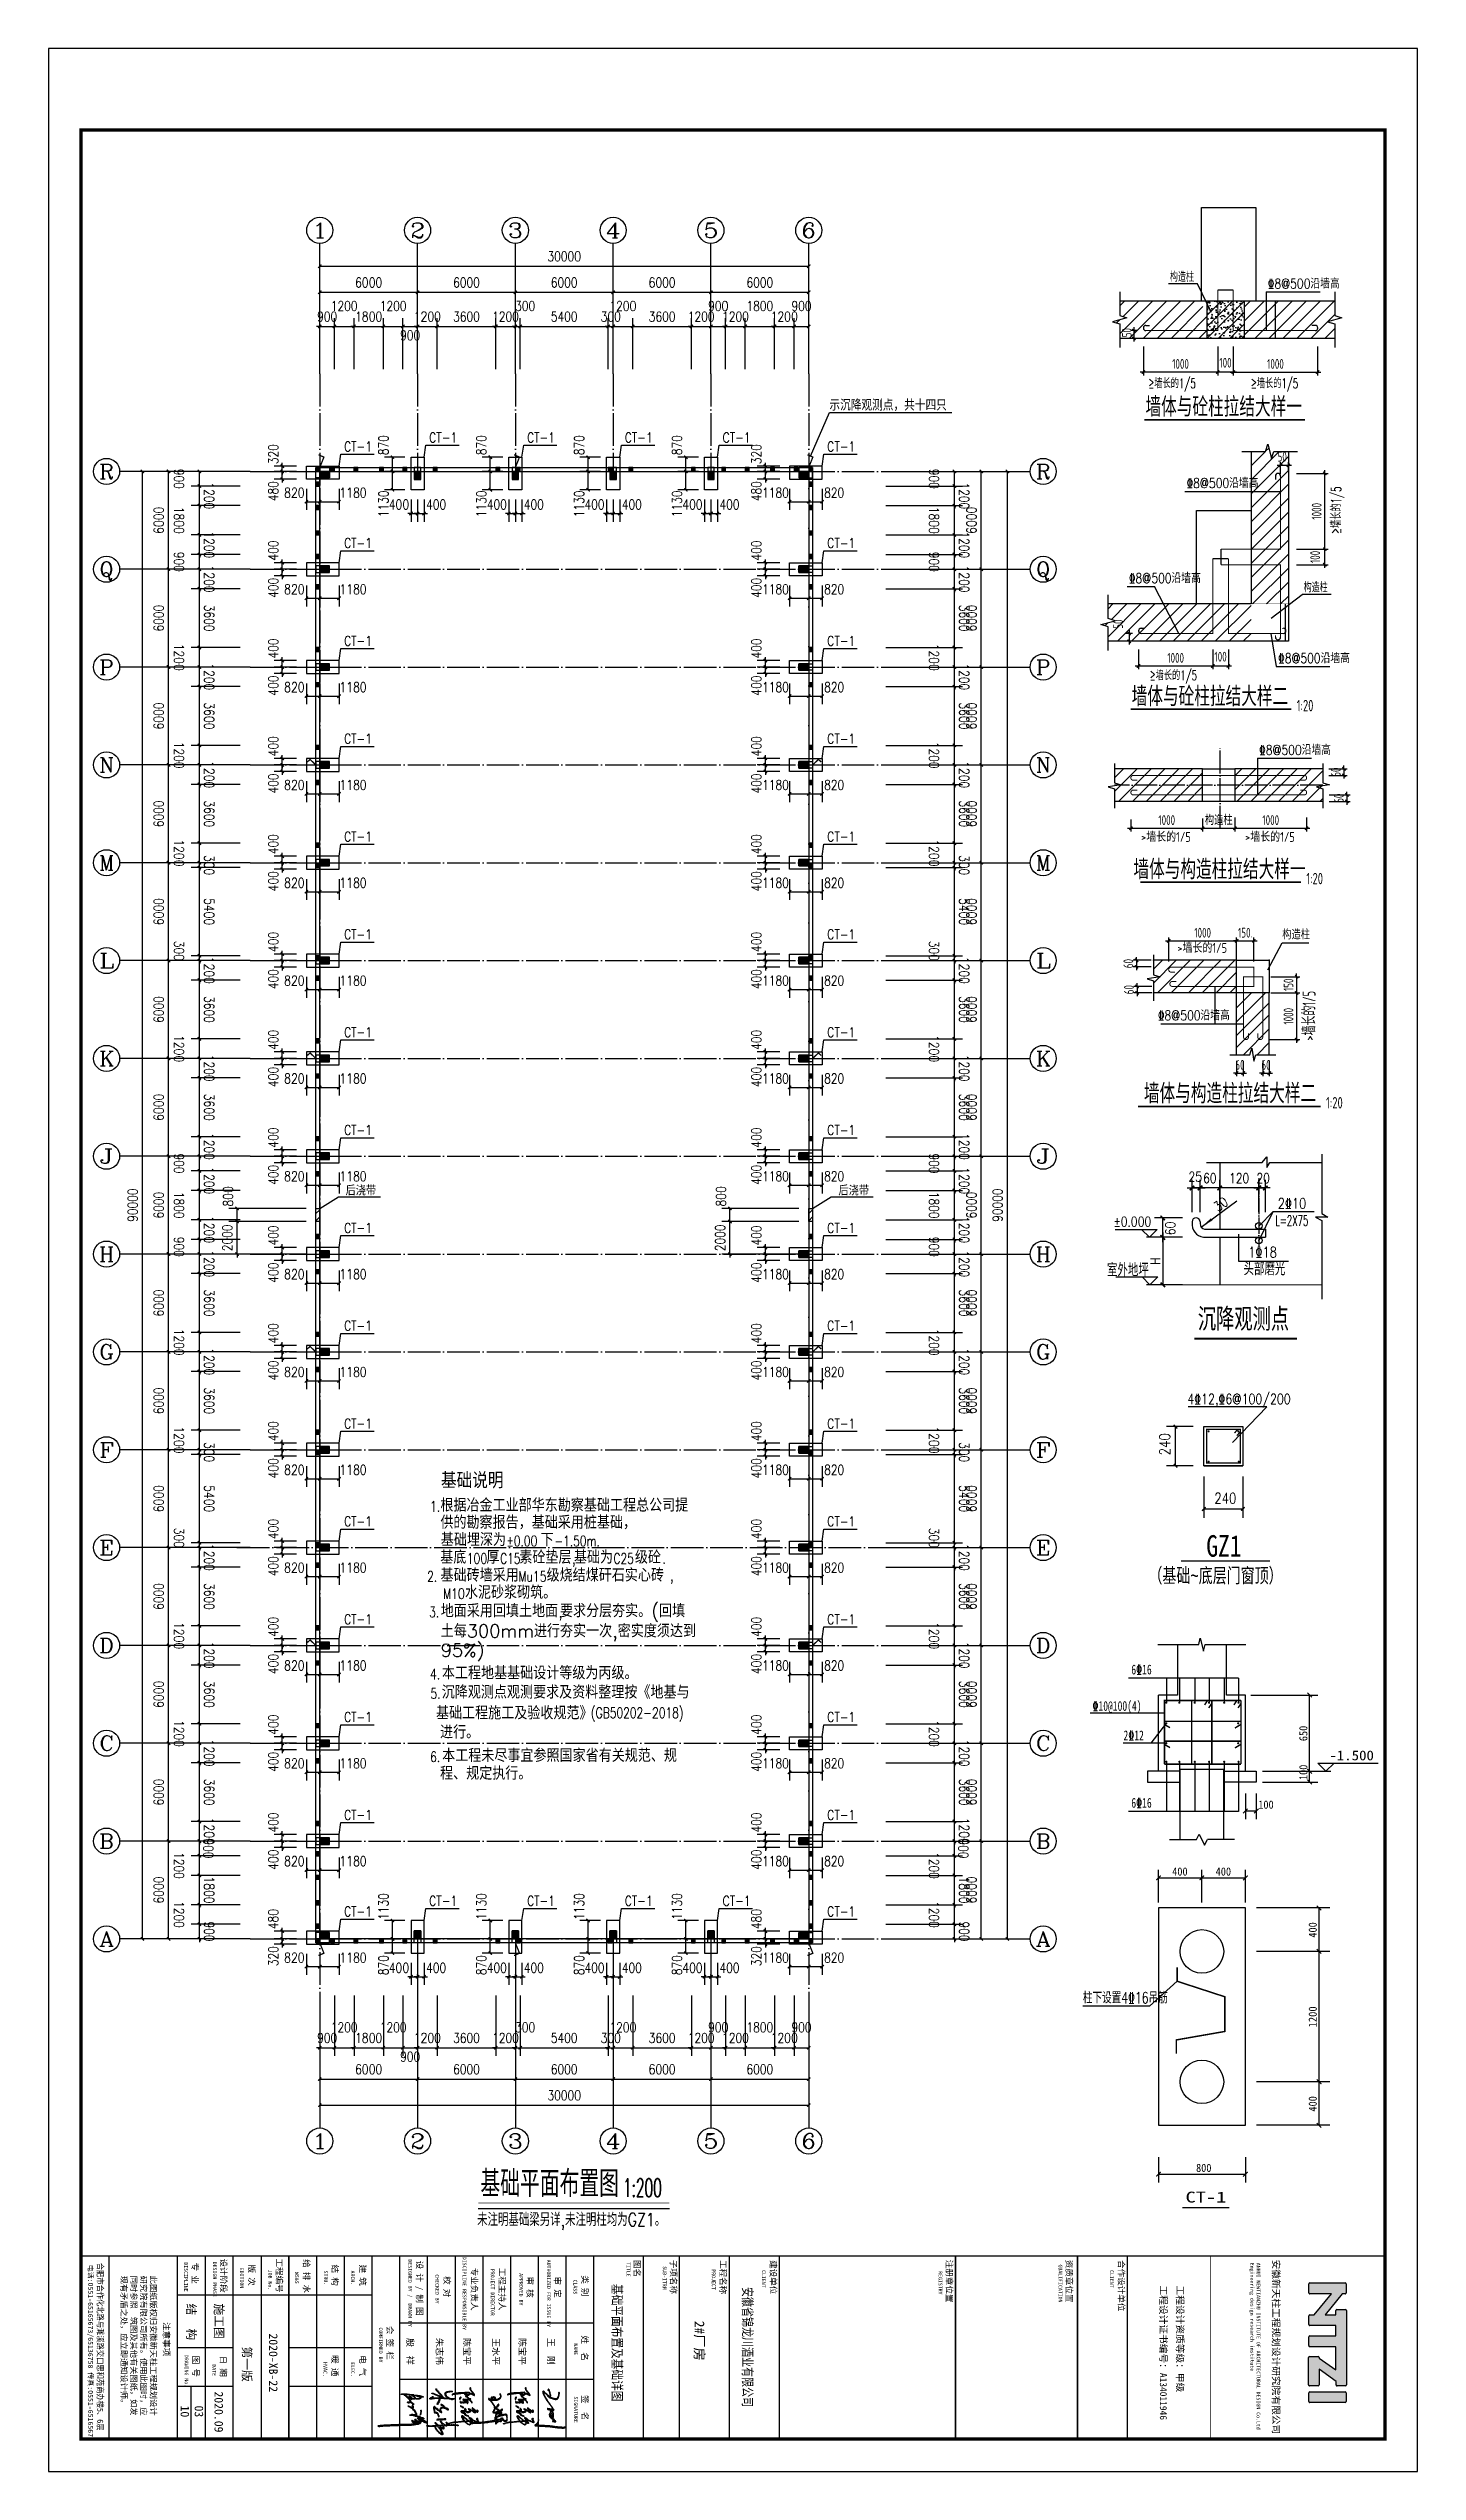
# Model space of a CAD drawing. Extents: x 31695611 to 39053694, y -59225 to 904195.
# Drawn here: x 38411260 to 38495260, y 755595 to 904195 of the extents above; entities that cross this region are included whole.
import ezdxf
from ezdxf.enums import TextEntityAlignment as Align

# ---------------------------------------------------------------- set-up
doc = ezdxf.new("R2010")
doc.units = 0
doc.header["$LTSCALE"] = 1000
doc.header["$MEASUREMENT"] = 0
for name, pattern in [('10', [0]), ('ACAD_ISO04W100', [30.5, 24, -3, 0.5, -3]), ('DOTE', [2.42, 2, -0.2, 0.02, -0.2])]:
    doc.linetypes.add(name, pattern=pattern)
doc.layers.get('0').update_dxf_attribs({"linetype": 'CONTINUOUS'})
doc.layers.get('DEFPOINTS').update_dxf_attribs({"linetype": 'CONTINUOUS'})
for name, color, linetype in [('120', 253, 'CONTINUOUS'), ('1506', 2, 'CONTINUOUS'), ('1530', 253, 'CONTINUOUS'), ('205', 253, 'CONTINUOUS'), ('46', 7, 'CONTINUOUS'), ('5', 2, 'CONTINUOUS'), ('6', 7, 'CONTINUOUS'), ('AXIS', 3, 'CONTINUOUS'), ('AXIS_TEXT', 7, 'CONTINUOUS'), ('BD', 255, 'CONTINUOUS'), ('COLU', 7, 'CONTINUOUS'), ('COLUMN', 2, 'CONTINUOUS'), ('DIM', 3, 'CONTINUOUS'), ('DIM_TEXT', 3, 'CONTINUOUS'), ('DOTE', 1, 'ACAD_ISO04W100'), ('HATCH', 254, 'CONTINUOUS'), ('NUM', 7, 'CONTINUOUS'), ('OR', 7, 'CONTINUOUS'), ('PUB_DIM', 3, 'CONTINUOUS'), ('PUB_HATCH', 8, 'CONTINUOUS'), ('PUB_HZ', 7, 'CONTINUOUS'), ('PUB_TAB', 7, 'CONTINUOUS'), ('PUB_TEXT', 7, 'CONTINUOUS'), ('PUB_TITLE', 4, 'CONTINUOUS'), ('PUB_WZ', 7, 'CONTINUOUS'), ('REIN', 1, 'CONTINUOUS'), ('TEXT', 7, 'CONTINUOUS'), ('THIN', 7, 'CONTINUOUS'), ('挑橼', 2, 'CONTINUOUS'), ('标注', 4, 'CONTINUOUS'), ('标注_文字', 3, 'CONTINUOUS'), ('梁', 4, 'CONTINUOUS')]:
    doc.layers.add(name, color=color, linetype=linetype)
doc.styles.add('-ARIAL', font='arial.ttf', dxfattribs={"width": 0.8})
doc.styles.add('-宋体', font='', dxfattribs={"width": 0.8})
doc.styles.add('-黑体', font='simhei.ttf')
doc.styles.add('_HZS', font='txt.shx', dxfattribs={"width": 0.8, "bigfont": 'hztxt.shx'})
doc.styles.add('_HZTXT', font='txt.shx', dxfattribs={"width": 0.8, "bigfont": 'hztxt.shx'})
doc.styles.add('_SIMPLEX', font='SIMPLEX', dxfattribs={"width": 0.8})
doc.styles.add('_TCH_AXIS', font='COMPLEX', dxfattribs={"bigfont": 'GBCBIG'})
doc.styles.add('_TXT', font='SIMPLEX.shx', dxfattribs={"width": 0.6})
doc.styles.add('COMPLEX', font='COMPLEX')
doc.styles.add('DIM_FONT', font='SIMPLEX.shx', dxfattribs={"width": 0.8})
doc.styles.add('STYLE-黑体', font='simhei.ttf')
doc.styles.add('TQ', font='')
doc.styles.add('TSSD_DIMENSION', font='Tssdeng.shx', dxfattribs={"width": 0.7, "bigfont": 'HZTXT.SHX'})
doc.styles.add('TSSD_LABEL', font='Tssdeng.shx', dxfattribs={"width": 0.7, "bigfont": 'hztxt.shx'})
doc.styles.add('TSSD_REIN', font='tssdeng.shx', dxfattribs={"width": 0.7, "bigfont": 'tssdchn.shx'})
doc.styles.add('中西', font='romans.shx', dxfattribs={"width": 0.8, "height": 350, "bigfont": 'hztxt.shx'})
doc.styles.get('-宋体').set_extended_font_data('SimSun')
doc.styles.get('TQ').set_extended_font_data('SimSun')
doc.dimstyles.new('DIMN200', dxfattribs={"dimscale": 2, "dimtxt": 300, "dimasz": 100, "dimexe": 250, "dimexo": 300, "dimgap": 150, "dimtad": 1, "dimdec": 0, "dimzin": 0, "dimtxsty": 'DIM_FONT', "dimblk": 'ARCHTICK', "dimcen": 0.09, "dimclrt": 7, "dimazin": 3, "dimtfac": 1, "dimtdec": 0, "dimtix": 1, "dimtmove": 0, "dimatfit": 3, "dimtolj": 1, "dimtzin": 0})

msp = doc.modelspace()

# ---------------------------------------------------------------- texts
at = {"width": 0.8}
for s, height, style, p in [('示沉降观测点，共十四只', 600, '-宋体', (38459176.3, 882051.9)), ('CT-1', 600, 'DIM_FONT', (38429405.2, 879483.5)), ('CT-1', 600, 'DIM_FONT', (38434625.2, 880033.5)), ('CT-1', 600, 'DIM_FONT', (38440625.2, 880033.5)), ('CT-1', 600, 'DIM_FONT', (38446625.2, 880033.5)), ('CT-1', 600, 'DIM_FONT', (38452625.2, 880033.5)), ('CT-1', 600, 'DIM_FONT', (38459045.2, 879483.5)), ('CT-1', 600, 'DIM_FONT', (38429405.2, 873563.4)), ('CT-1', 600, 'DIM_FONT', (38459045.2, 873563.4)), ('CT-1', 600, 'DIM_FONT', (38429405.2, 867563.4)), ('CT-1', 600, 'DIM_FONT', (38459045.2, 867563.4)), ('CT-1', 600, 'DIM_FONT', (38429405.2, 861563.4)), ('CT-1', 600, 'DIM_FONT', (38459045.2, 861563.4)), ('CT-1', 600, 'DIM_FONT', (38429405.2, 855563.4)), ('CT-1', 600, 'DIM_FONT', (38459045.2, 855563.4)), ('CT-1', 600, 'DIM_FONT', (38429405.2, 849563.4)), ('CT-1', 600, 'DIM_FONT', (38459045.2, 849563.4)), ('CT-1', 600, 'DIM_FONT', (38429405.2, 843563.4)), ('CT-1', 600, 'DIM_FONT', (38459045.2, 843563.4)), ('CT-1', 600, 'DIM_FONT', (38429405.2, 837563.4)), ('CT-1', 600, 'DIM_FONT', (38459045.2, 837563.4)), ('CT-1', 600, 'DIM_FONT', (38429405.2, 831563.4)), ('CT-1', 600, 'DIM_FONT', (38459045.2, 831563.4)), ('头部磨光', 800, '_HZS', (38484584.2, 828957.8)), ('沉降观测点', 1400, '_HZS', (38481777.9, 825554)), ('CT-1', 600, 'DIM_FONT', (38429405.2, 825563.4)), ('CT-1', 600, 'DIM_FONT', (38459045.2, 825563.4)), ('CT-1', 600, 'DIM_FONT', (38429405.2, 819563.4)), ('CT-1', 600, 'DIM_FONT', (38459045.2, 819563.4)), ('CT-1', 600, 'DIM_FONT', (38429405.2, 813563.4)), ('CT-1', 600, 'DIM_FONT', (38459045.2, 813563.4)), ('CT-1', 600, 'DIM_FONT', (38429405.2, 807563.4)), ('CT-1', 600, 'DIM_FONT', (38459045.2, 807563.4)), ('CT-1', 600, 'DIM_FONT', (38429405.2, 801563.4)), ('CT-1', 600, 'DIM_FONT', (38459045.2, 801563.4)), ('CT-1', 600, 'DIM_FONT', (38429405.2, 795563.4)), ('CT-1', 600, 'DIM_FONT', (38459045.2, 795563.4)), ('CT-1', 600, 'DIM_FONT', (38434625.2, 790293.3)), ('CT-1', 600, 'DIM_FONT', (38440625.2, 790293.3)), ('CT-1', 600, 'DIM_FONT', (38446625.2, 790293.3)), ('CT-1', 600, 'DIM_FONT', (38452625.2, 790293.3)), ('CT-1', 600, 'DIM_FONT', (38429405.2, 789643.3)), ('CT-1', 600, 'DIM_FONT', (38459045.2, 789643.3))]:
    msp.add_text(s, height=height, dxfattribs=dict(at, style=style)).set_placement(p)
at = {"style": '_HZS', "width": 0.8}
for s, height, p in [('%%P0.000', 600, (38477758.4, 832249.4)), ('室外地坪', 800, (38477488.4, 829334.2))]:
    msp.add_text(s, height=height, dxfattribs=at).set_placement(p, align=Align.MIDDLE)
at = {"color": 7, "linetype": 'BYBLOCK', "char_height": 600, "attachment_point": 5, "rotation": 90, "style": 'DIM_FONT'}
for s, insert in [('\\A1;60', (38480086.5, 831836.1)), ('H', (38479169.2, 829830.1))]:
    msp.add_mtext(s, dxfattribs=dict(at, insert=insert))
at = {"layer": '120', "width": 0.718772}
for s, p in [('6%%13216', (38477698.6, 804483.6)), ('%%13210@100(4)', (38475313.9, 802248.6)), ('2%%13212', (38477218.1, 800445.2)), ('6%%13216', (38477698.6, 796307.7))]:
    msp.add_text(s, height=600, dxfattribs=at).set_placement(p)
at = {"layer": '120', "width": 1.052307}
msp.add_text('-1.500', height=600, dxfattribs=at).set_placement((38489847.1, 799214.3), (38492583.1, 799214.3), align=Align.FIT)
at = {"layer": '1530'}
for s, width, p, p2 in [('650', 0.756001, (38488499.1, 800389.7), (38488499.1, 801334.7)), ('100', 0.945001, (38488499.1, 798002.2), (38488499.1, 798947.2)), ('400', 0.81, (38489074.9, 788338.3), (38489074.9, 789283.3)), ('1200', 0.863334, (38489074.9, 782829.9), (38489074.9, 784124.9)), ('400', 0.81, (38489074.9, 777671.6), (38489074.9, 778616.6))]:
    msp.add_text(s, height=500, rotation=90, dxfattribs=dict(at, width=width)).set_placement(p, p2, align=Align.FIT)
for s, width, p, p2 in [('100', 0.944995, (38485486.5, 796246.3), (38486431.5, 796246.3)), ('400', 0.810006, (38480207.4, 792142.8), (38481152.4, 792142.8)), ('400', 0.809996, (38482874, 792142.8), (38483819, 792142.8)), ('800', 0.810006, (38481669.6, 773969.7), (38482614.6, 773969.7))]:
    msp.add_text(s, height=500, dxfattribs=dict(at, width=width)).set_placement(p, p2, align=Align.FIT)
at = {"layer": '46', "linetype": 'CONTINUOUS', "style": '-黑体'}
msp.add_text('03', height=528.65, rotation=270, dxfattribs=at).set_placement((38420234.7, 759642.7))
at = {"layer": '6', "width": 1.128005}
msp.add_text('CT-1', height=666.67, dxfattribs=at).set_placement((38481024, 772093.7), (38483530.7, 772093.7), align=Align.FIT)
at = {"layer": 'DIM', "color": 7, "char_height": 600, "attachment_point": 5, "rotation": 90, "style": 'TSSD_DIMENSION'}
for s, insert in [('\\A1;50', (38477420.4, 886767.1)), ('\\A1;1000', (38489068.9, 875811.6)), ('\\A1;100', (38488976, 873012.3)), ('\\A1;50', (38476888.4, 868893.2)), ('\\A1;60', (38490243.9, 859815.3)), ('\\A1;60', (38490425.7, 858215.3)), ('\\A1;60', (38477516, 848075.4)), ('\\A1;150', (38487341.5, 846772.3)), ('\\A1;60', (38477552.9, 846475.4)), ('\\A1;1000', (38487341.5, 844843.6))]:
    msp.add_mtext(s, dxfattribs=dict(at, insert=insert))
at = {"layer": 'DIM', "color": 7, "char_height": 600, "attachment_point": 5, "style": 'TSSD_DIMENSION'}
for s, insert in [('\\A1;1000', (38480718.4, 884848.4)), ('\\A1;100', (38483476, 884922.1)), ('\\A1;1000', (38486541.3, 884848.4)), ('\\A1;50', (38486954, 879160.5)), ('\\A1;1000', (38480418.7, 866820.7)), ('\\A1;100', (38483174.2, 866894.4)), ('\\A1;1000', (38479871.7, 856874.7)), ('\\A1;构造柱', (38483062.3, 856874.7)), ('\\A1;1000', (38486253, 856874.7)), ('\\A1;1000', (38482075.3, 849966.5)), ('\\A1;150.', (38484687.6, 849966.5)), ('\\A1;构造柱', (38487809.4, 849855.1)), ('\\A1;60', (38484361.1, 841861.3)), ('\\A1;60', (38485961.1, 841861.3))]:
    msp.add_mtext(s, dxfattribs=dict(at, insert=insert))
at = {"layer": 'DIM_TEXT'}
for s, height, style, width, p in [('基础平面布置图', 1618.98, '_HZTXT', 0.75, (38437763.3, 772434.5)), ('1:200', 1125, '_SIMPLEX', 0.55, (38446506.3, 772434.5))]:
    msp.add_text(s, height=height, dxfattribs=dict(at, style=style, width=width)).set_placement(p)
at = {"layer": 'PUB_DIM', "style": 'DIM_FONT', "width": 0.8}
msp.add_text('30', height=600, rotation=36.065718, dxfattribs=at).set_placement((38483032.9, 832832.5))
at = {"layer": 'PUB_DIM', "color": 7, "attachment_point": 5, "style": 'DIM_FONT'}
for s, insert, char_height in [('\\A1;25', (38481624.6, 835002.6), 600), ('\\A1;60', (38482521.2, 834914.3), 600), ('\\A1;120', (38484321.2, 834915.5), 600), ('\\A1;20', (38485789.9, 834914.3), 600), ('\\A1;240', (38483468.2, 815286.6), 660)]:
    msp.add_mtext(s, dxfattribs=dict(at, insert=insert, char_height=char_height))
at = {"layer": 'PUB_DIM', "color": 7, "insert": (38479748, 818595.4), "char_height": 660, "attachment_point": 5, "rotation": 90, "style": 'DIM_FONT'}
msp.add_mtext('\\A1;240', dxfattribs=at)
at = {"layer": 'PUB_HZ', "style": '_HZTXT'}
for s, height, p in [(' 基础说明', 960.3, (38434482.5, 815896.4, 0)), ('根据冶金工业部华东勘察基础工程总公司提', 800.246, (38435308.3, 814460.8, 0)), ('供的勘察报告，基础采用桩基础，', 800.246, (38435308.3, 813405.4, 0)), ('基础埋深为', 800.25, (38435335.3, 812342.3, 0)), ('下', 800.2, (38441460.9, 812342.3, 0)), ('基底', 800.25, (38435301.4, 811267.4, 0)), ('厚', 800.2, (38438130.7, 811267.4, 0)), ('素砼垫层', 800.25, (38440151, 811267.4, 0)), ('基础为', 800.25, (38443502.2, 811267.4, 0)), ('级砼', 800.25, (38447239.7, 811267.4, 0)), ('基础砖墙采用', 800.25, (38435317.4, 810169.1, 0)), ('水泥砂浆砌筑。', 800.25, (38436812.7, 809113.6, 0)), ('级烧结煤矸石实心砖', 800.25, (38441823.1, 810169.1, 0)), ('地面采用回填土地面', 800.25, (38435328.8, 807982.8, 0)), ('要求分层夯实。(回填', 800.25, (38442643.4, 807982.8, 0)), ('土每300mm进行夯实一次,密实度须达到', 800.246, (38435328.8, 806748.2, 0)), ('95%%%)', 800.25, (38435328.8, 805563.9, 0)), ('本工程地基基础设计等级为丙级。', 800.246, (38435400.4, 804175.1, 0)), ('基础工程施工及验收规范》        ', 800.246, (38435038.2, 801717.6, 0)), ('沉降观测点观测要求及资料整理按《地基与', 800.246, (38435390.8, 802993.6, 0)), ('进行。', 800.25, (38435287.3, 800543.9, 0)), ('本工程未尽事宜参照国家省有关规范、规', 800.246, (38435416.2, 799110.9, 0)), ('程、规定执行。', 800.25, (38435287.3, 798018.9, 0))]:
    msp.add_text(s, height=height, dxfattribs=at).set_placement(p)
at = {"layer": 'PUB_HZ'}
for s, height, style, width, p in [('1.', 640.2, '_SIMPLEX', 0.75, (38434668.5, 814460.8, 0)), ('%%p0.00', 640.2, '_SIMPLEX', 0.75, (38439363.5, 812342.3, 0)), ('-1.50m.', 640.2, '_SIMPLEX', 0.75, (38442300.8, 812342.3, 0)), ('100', 640.2, '_SIMPLEX', 0.75, (38436935.2, 811267.4, 0)), ('C15', 640.2, '_SIMPLEX', 0.75, (38438976.8, 811267.4, 0)), ('C25', 640.2, '_SIMPLEX', 0.75, (38445929.9, 811267.4, 0)), (' 2.', 640.2, '_SIMPLEX', 0.75, (38434170.7, 810169.1, 0)), ('Mu15', 640.2, '_SIMPLEX', 0.75, (38440101.8, 810169.1, 0)), (',', 640.2, '_SIMPLEX', 0.75, (38443391.6, 811267.4, 0)), ('.', 640.2, '_SIMPLEX', 0.75, (38448930.2, 811267.4, 0)), (',', 640.2, '_SIMPLEX', 0.75, (38449407.9, 810225.9, 0)), ('（基础~底层门窗顶）', 898.13, '-ARIAL', 0.7, (38478749.3, 810101.8)), ('3.', 640.2, '_SIMPLEX', 0.75, (38434610.2, 807982.8, 0)), ('M10', 640.2, '_SIMPLEX', 0.75, (38435481.7, 809113.6, 0)), (',', 640.2, '_SIMPLEX', 0.75, (38442564.3, 807982.8, 0)), ('4.', 640.2, '_SIMPLEX', 0.75, (38434669.2, 804175.1, 0)), ('5.', 640.2, '_SIMPLEX', 0.75, (38434691.1, 802993.6, 0)), ('(GB50202-2018)', 640.197, '_SIMPLEX', 0.75, (38444544.4, 801802.5, 0)), ('6.', 640.2, '_SIMPLEX', 0.75, (38434685, 799110.9, 0))]:
    msp.add_text(s, height=height, dxfattribs=dict(at, style=style, width=width)).set_placement(p)
at = {"layer": 'PUB_TAB'}
for s, style, width, p in [('基础平面布置及基础详图', '-宋体', 0.8, (38445852.3, 763495.3)), ('安徽省锦龙川酒业有限公司', 'STYLE-黑体', 0.75, (38453857.2, 763228.5)), ('2#厂房', 'STYLE-黑体', 1.000119, (38450904.1, 763610.9))]:
    msp.add_text(s, height=600, rotation=270, dxfattribs=dict(at, style=style, width=width)).set_placement(p, align=Align.CENTER)
at = {"layer": 'PUB_TEXT'}
for s, height, style, width, p in [('2%%13210', 640, '_HZTXT', 0.8, (38486680, 833045.1)), ('L=2X75', 640, '_TXT', 0.6, (38486532.1, 831993.9)), ('1%%13218', 640, '_HZTXT', 0.8, (38484868.4, 830055)), ('4%%13212,%%1326@100/200', 618.75, '_HZTXT', 0.8, (38481134.2, 821064.1)), ('柱下设置4%%13216吊筋', 700, '_HZTXT', 0.7, (38474728.2, 784304.1))]:
    msp.add_text(s, height=height, dxfattribs=dict(at, style=style, width=width)).set_placement(p)
at = {"layer": 'PUB_WZ', "style": '_HZTXT'}
for p in [(38429491.9, 833852.4), (38459731.9, 833852.4)]:
    msp.add_text('后浇带', height=625, dxfattribs=at).set_placement(p)
at = {"layer": 'PUB_WZ', "style": '-宋体', "width": 0.8}
msp.add_text('GZ1', height=1320, dxfattribs=at).set_placement((38482297.1, 811701.5))
at = {"layer": 'TEXT'}
for s, height, rotation, style, width, p, p2 in [('构造柱', 600, 359.648335, 'TSSD_REIN', 0.840613, (38480065.9, 889891.7), (38481538.6, 889882.7)), ('≥墙长的1/5', 600, 359.821917, '_HZTXT', 0.765332, (38478743.4, 883364.2), (38481651.7, 883355.2)), ('≥墙长的1/5', 600, 359.821917, '_HZTXT', 0.765332, (38485028.5, 883364.2), (38487936.7, 883355.2)), ('≥墙长的1/5', 600, 89.821917, '_HZTXT', 0.765332, (38490557.9, 874421.7), (38490566.9, 877329.9)), ('构造柱', 600, 359.648335, 'TSSD_REIN', 0.840613, (38488271.9, 870846.3), (38489744.6, 870837.3)), ('≥墙长的1/5', 600, 359.821917, '_HZTXT', 0.765332, (38478819.4, 865457.9), (38481727.7, 865448.9)), ('>墙长的1/5', 600, 359.821917, 'TSSD_REIN', 0.789915, (38478303.3, 855547.5), (38481350.1, 855538)), ('>墙长的1/5', 600, 359.821917, 'TSSD_REIN', 0.789915, (38484684.6, 855547.5), (38487731.4, 855538)), ('>墙长的1/5', 600, 359.821917, 'TSSD_REIN', 0.789915, (38480524.3, 848739.5), (38483571.1, 848730.1)), ('>墙长的1/5', 800, 89.821917, 'TSSD_REIN', 0.592436, (38488992.9, 843350.4), (38489002.3, 846397.2))]:
    msp.add_text(s, height=height, rotation=rotation, dxfattribs=dict(at, style=style, width=width)).set_placement(p, p2, align=Align.FIT)
at = {"layer": 'TEXT', "style": '_HZTXT', "width": 0.8}
for p in [(38486071.5, 889475.4, -381.8), (38481084.5, 877241.5, -381.8), (38477547.5, 871410.7, -381.8), (38486698.3, 866501.3, -381.8), (38485537.9, 860877.4, -381.8), (38479325.9, 844597.7, -381.8)]:
    msp.add_text('%%1328@500沿墙高', height=600, dxfattribs=at).set_placement(p)
at = {"layer": 'TEXT', "style": 'TSSD_LABEL', "width": 0.8}
for s, p in [('墙体与砼柱拉结大样一', (38483366.9, 881611.5)), ('墙体与砼柱拉结大样二', (38482520.4, 863857.3)), ('墙体与构造柱拉结大样一', (38483108.6, 853247.4)), ('墙体与构造柱拉结大样二', (38483751.1, 839502.2))]:
    msp.add_text(s, height=1200, dxfattribs=at).set_placement(p, align=Align.CENTER)
at = {"layer": 'TEXT', "color": 0, "linetype": 'BYBLOCK', "style": 'TSSD_REIN', "width": 0.7}
for p in [(38487843.6, 863546.1), (38488431.8, 852936.2), (38489644.3, 839190.9)]:
    msp.add_text('1:20', height=700, dxfattribs=at).set_placement(p)
at = {"layer": '标注', "style": '中西', "width": 0.8}
msp.add_text('未注明基础梁另详,未注明柱均为GZ1。', height=800, dxfattribs=at).set_placement((38437561.4, 770650.6))

# ---------------------------------------------------------------- blocks, each defined once
blk = doc.blocks.new('_ARCHTICK')
at = {"color": 0, "linetype": 'BYBLOCK', "const_width": 0.4}
blk.add_lwpolyline([(-0.5, -0.5), (0.5, 0.5)], dxfattribs=at)
blk = doc.blocks.new('_DIMX')
blk.add_line((-150, 0), (150, 0))
at = {"const_width": 50}
blk.add_lwpolyline([(-70, -70), (70, 70)], dxfattribs=at)
blk = doc.blocks.new('_ARROW')
blk.add_solid([(0, 0), (-1, 0.1), (-1, -0.1)])
blk = doc.blocks.new('LY')
at = {"layer": 'PUB_TEXT', "insert": (-5884, 1715), "char_height": 212, "width": 5144.75, "attachment_point": 1, "style": 'TQ'}
blk.add_mtext('\\pt576;此图纸版权归安徽新天柱工程规划设计研究院有限公司所有。使用此图时，应同时参照建筑图及其他有关图纸，如发现有矛盾之处，应立即通知设计师。', dxfattribs=at)
blk = doc.blocks.new('WG')
at = {"color": 247}
for points in [[(26643288, 433637), (26643288, 433628), (26643289, 433623), (26643292, 433614), (26643304, 433612), (26643310, 433610), (26643321, 433604), (26643337, 433598), (26643346, 433597), (26643363, 433599), (26643367, 433601), (26643368, 433607), (26643365, 433610), (26643359, 433614), (26643356, 433619), (26643357, 433627), (26643359, 433631), (26643361, 433634), (26643363, 433639), (26643368, 433638), (26643373, 433640), (26643375, 433645), (26643389, 433650), (26643396, 433653), (26643409, 433662), (26643431, 433668), (26643442, 433673), (26643463, 433683), (26643483, 433687), (26643493, 433690), (26643513, 433697), (26643528, 433697), (26643536, 433698), (26643550, 433704), (26643564, 433707), (26643571, 433710), (26643584, 433718), (26643607, 433719), (26643620, 433721), (26643642, 433729), (26643667, 433732), (26643680, 433733), (26643705, 433731), (26643711, 433719), (26643712, 433710), (26643707, 433697), (26643686, 433655), (26643674, 433634), (26643646, 433595), (26643608, 433543), (26643587, 433517), (26643544, 433468), (26643501, 433423), (26643480, 433400), (26643438, 433354), (26643429, 433340), (26643425, 433333), (26643417, 433318), (26643415, 433305), (26643416, 433297), (26643421, 433285), (26643427, 433286), (26643431, 433284), (26643434, 433279), (26643438, 433278), (26643440, 433276), (26643442, 433272), (26643464, 433271), (26643475, 433273), (26643496, 433279), (26643526, 433288), (26643541, 433292), (26643571, 433302), (26643582, 433307), (26643587, 433310), (26643596, 433316), (26643624, 433327), (26643637, 433333), (26643663, 433347), (26643669, 433345), (26643674, 433347), (26643677, 433352), (26643692, 433360), (26643699, 433364), (26643713, 433374), (26643731, 433379), (26643741, 433384), (26643755, 433397), (26643761, 433396), (26643767, 433398), (26643771, 433404), (26643787, 433413), (26643795, 433419), (26643809, 433431), (26643823, 433435), (26643831, 433439), (26643842, 433449), (26643851, 433454), (26643855, 433457), (26643861, 433464), (26643870, 433463), (26643876, 433466), (26643882, 433472), (26643896, 433480), (26643904, 433485), (26643917, 433495), (26643976, 433530), (26644004, 433550), (26644059, 433591), (26644082, 433604), (26644093, 433611), (26644113, 433629), (26644180, 433674), (26644213, 433698), (26644276, 433750), (26644297, 433761), (26644307, 433768), (26644326, 433783), (26644389, 433827), (26644421, 433849), (26644484, 433893), (26644495, 433896), (26644501, 433900), (26644507, 433910), (26644514, 433910), (26644518, 433910), (26644526, 433910), (26644528, 433906), (26644526, 433899), (26644521, 433897), (26644521, 433877), (26644521, 433867), (26644521, 433847), (26644512, 433824), (26644510, 433810), (26644511, 433785), (26644511, 433761), (26644509, 433749), (26644503, 433727), (26644500, 433713), (26644499, 433707), (26644498, 433693), (26644495, 433670), (26644493, 433658), (26644490, 433635), (26644484, 433610), (26644481, 433598), (26644478, 433572), (26644480, 433568), (26644482, 433565), (26644484, 433560), (26644491, 433557), (26644497, 433559), (26644503, 433564), (26644513, 433570), (26644517, 433574), (26644526, 433583), (26644524, 433597), (26644526, 433605), (26644532, 433618), (26644537, 433632), (26644539, 433638), (26644544, 433652), (26644549, 433674), (26644553, 433685), (26644561, 433706), (26644580, 433742), (26644591, 433760), (26644615, 433793), (26644617, 433796), (26644618, 433798), (26644619, 433802), (26644640, 433822), (26644651, 433833), (26644671, 433854), (26644677, 433855), (26644680, 433857), (26644684, 433862), (26644701, 433870), (26644709, 433875), (26644726, 433883), (26644731, 433882), (26644735, 433884), (26644738, 433889), (26644758, 433888), (26644768, 433889), (26644788, 433893), (26644788, 433895), (26644788, 433896), (26644788, 433897), (26644806, 433897), (26644816, 433897), (26644834, 433897), (26644839, 433891), (26644848, 433890), (26644855, 433895), (26644911, 433898), (26644940, 433898), (26644996, 433893), (26645002, 433888), (26645006, 433886), (26645013, 433885), (26645015, 433878), (26645013, 433872), (26645007, 433868), (26644968, 433832), (26644948, 433815), (26644909, 433779), (26644909, 433776), (26644909, 433775), (26644909, 433772), (26644884, 433757), (26644872, 433748), (26644851, 433727), (26644844, 433725), (26644839, 433726), (26644834, 433731), (26644831, 433738), (26644833, 433744), (26644838, 433750), (26644858, 433785), (26644868, 433802), (26644888, 433837), (26644893, 433842), (26644896, 433845), (26644901, 433850), (26644902, 433859), (26644901, 433864), (26644896, 433872), (26644888, 433877), (26644881, 433878), (26644871, 433875), (26644864, 433873), (26644860, 433871), (26644855, 433866), (26644844, 433861), (26644839, 433857), (26644830, 433850), (26644802, 433827), (26644786, 433817), (26644755, 433800), (26644748, 433798), (26644745, 433795), (26644742, 433789), (26644723, 433792), (26644712, 433793), (26644692, 433791), (26644681, 433783), (26644676, 433778), (26644667, 433768), (26644663, 433757), (26644662, 433750), (26644665, 433739), (26644670, 433731), (26644675, 433728), (26644684, 433727), (26644698, 433731), (26644704, 433733), (26644717, 433739), (26644732, 433741), (26644741, 433739), (26644755, 433733), (26644780, 433719), (26644792, 433711), (26644813, 433691), (26644817, 433684), (26644819, 433680), (26644821, 433672), (26644835, 433671), (26644843, 433673), (26644855, 433679), (26644871, 433682), (26644880, 433682), (26644896, 433681), (26644922, 433685), (26644935, 433689), (26644959, 433700), (26644983, 433713), (26644994, 433722), (26645013, 433741), (26645013, 433746), (26645014, 433748), (26645017, 433752), (26645031, 433757), (26645038, 433762), (26645047, 433775), (26645090, 433832), (26645112, 433860), (26645155, 433918), (26645169, 433942), (26645178, 433954), (26645199, 433972), (26645212, 433984), (26645219, 433989), (26645234, 433997), (26645237, 433995), (26645239, 433994), (26645242, 433993), (26645244, 433978), (26645243, 433970), (26645236, 433956), (26645233, 433950), (26645230, 433948), (26645226, 433943), (26645229, 433939), (26645227, 433933), (26645222, 433931), (26645222, 433912), (26645222, 433902), (26645222, 433883), (26645226, 433879), (26645228, 433877), (26645232, 433872), (26645240, 433870), (26645246, 433871), (26645253, 433877), (26645258, 433880), (26645260, 433883), (26645263, 433889), (26645264, 433894), (26645264, 433897), (26645265, 433902), (26645269, 433922), (26645270, 433932), (26645274, 433952), (26645274, 433961), (26645277, 433967), (26645284, 433972), (26645284, 433994), (26645284, 434005), (26645284, 434027), (26645291, 434040), (26645293, 434049), (26645292, 434064), (26645287, 434067), (26645285, 434071), (26645284, 434077), (26645276, 434079), (26645272, 434080), (26645263, 434079), (26645256, 434077), (26645253, 434075), (26645247, 434073), (26645248, 434067), (26645245, 434063), (26645240, 434060), (26645238, 434057), (26645237, 434055), (26645236, 434052), (26645220, 434036), (26645212, 434028), (26645197, 434012), (26645174, 433999), (26645164, 433989), (26645149, 433968), (26645112, 433913), (26645092, 433886), (26645049, 433835), (26645019, 433800), (26645004, 433782), (26644974, 433747), (26644963, 433744), (26644958, 433741), (26644951, 433733), (26644938, 433727), (26644931, 433724), (26644917, 433720), (26644915, 433723), (26644912, 433724), (26644909, 433722), (26644913, 433734), (26644917, 433740), (26644928, 433747), (26644930, 433747), (26644932, 433747), (26644934, 433750), (26644959, 433775), (26644971, 433787), (26644996, 433812), (26645000, 433814), (26645002, 433815), (26645005, 433816), (26645027, 433839), (26645039, 433850), (26645061, 433872), (26645061, 433877), (26645063, 433880), (26645067, 433881), (26645070, 433890), (26645069, 433896), (26645063, 433904), (26645050, 433911), (26645043, 433915), (26645030, 433922), (26645023, 433920), (26645018, 433921), (26645013, 433927), (26644996, 433927), (26644988, 433927), (26644971, 433927), (26644971, 433928), (26644971, 433929), (26644971, 433931), (26644918, 433931), (26644891, 433931), (26644838, 433931), (26644837, 433934), (26644832, 433935), (26644830, 433933), (26644810, 433930), (26644800, 433929), (26644780, 433931), (26644755, 433926), (26644742, 433923), (26644717, 433916), (26644694, 433910), (26644682, 433905), (26644661, 433893), (26644657, 433890), (26644655, 433889), (26644651, 433887), (26644633, 433870), (26644624, 433861), (26644607, 433843), (26644598, 433829), (26644592, 433822), (26644580, 433810), (26644582, 433804), (26644580, 433799), (26644576, 433795), (26644568, 433781), (26644564, 433774), (26644557, 433760), (26644553, 433760), (26644551, 433760), (26644546, 433760), (26644544, 433766), (26644545, 433772), (26644551, 433777), (26644551, 433793), (26644551, 433802), (26644551, 433818), (26644554, 433832), (26644556, 433838), (26644559, 433852), (26644559, 433862), (26644559, 433868), (26644559, 433879), (26644560, 433885), (26644560, 433887), (26644561, 433893), (26644563, 433911), (26644565, 433920), (26644567, 433937), (26644567, 433948), (26644565, 433954), (26644559, 433962), (26644554, 433967), (26644549, 433968), (26644542, 433966), (26644540, 433964), (26644537, 433963), (26644534, 433964), (26644527, 433948), (26644521, 433941), (26644507, 433931), (26644490, 433922), (26644481, 433917), (26644467, 433904), (26644414, 433869), (26644389, 433850), (26644338, 433812), (26644314, 433796), (26644302, 433787), (26644280, 433768), (26644265, 433764), (26644258, 433760), (26644246, 433750), (26644209, 433723), (26644190, 433709), (26644155, 433681), (26644140, 433676), (26644133, 433672), (26644121, 433662), (26644097, 433646), (26644085, 433637), (26644063, 433618), (26644044, 433612), (26644034, 433606), (26644019, 433593), (26643980, 433571), (26643961, 433558), (26643925, 433531), (26643907, 433524), (26643899, 433520), (26643884, 433508), (26643822, 433471), (26643791, 433453), (26643730, 433416), (26643703, 433403), (26643690, 433396), (26643663, 433383), (26643654, 433375), (26643649, 433372), (26643638, 433368), (26643624, 433368), (26643616, 433365), (26643605, 433358), (26643577, 433342), (26643563, 433335), (26643534, 433322), (26643516, 433321), (26643507, 433318), (26643492, 433310), (26643475, 433310), (26643467, 433309), (26643450, 433306), (26643448, 433313), (26643450, 433318), (26643454, 433324), (26643468, 433338), (26643473, 433347), (26643482, 433364), (26643500, 433382), (26643509, 433392), (26643527, 433410), (26643551, 433441), (26643563, 433456), (26643590, 433485), (26643592, 433485), (26643594, 433485), (26643596, 433485), (26643595, 433490), (26643597, 433495), (26643602, 433497), (26643640, 433547), (26643659, 433572), (26643696, 433622), (26643715, 433656), (26643724, 433672), (26643742, 433706), (26643744, 433722), (26643743, 433730), (26643738, 433745), (26643732, 433751), (26643729, 433754), (26643723, 433760), (26643718, 433757), (26643712, 433759), (26643709, 433764), (26643685, 433764), (26643674, 433764), (26643650, 433764), (26643616, 433753), (26643598, 433749), (26643563, 433741), (26643536, 433735), (26643523, 433731), (26643496, 433725), (26643482, 433724), (26643475, 433722), (26643463, 433716), (26643429, 433703), (26643411, 433697), (26643375, 433689), (26643348, 433683), (26643334, 433676), (26643311, 433660), (26643302, 433651), (26643297, 433646)], [(26643492, 434287), (26643490, 434279), (26643491, 434273), (26643496, 434266), (26643503, 434252), (26643508, 434246), (26643519, 434235), (26643523, 434234), (26643525, 434233), (26643529, 434233), (26643532, 434236), (26643535, 434236), (26643538, 434235), (26643536, 434242), (26643538, 434248), (26643544, 434252), (26643551, 434258), (26643559, 434258), (26643567, 434254), (26643611, 434249), (26643632, 434246), (26643675, 434237), (26643733, 434221), (26643762, 434211), (26643817, 434187), (26643837, 434177), (26643847, 434169), (26643861, 434152), (26643865, 434139), (26643868, 434133), (26643875, 434123), (26643875, 434107), (26643876, 434100), (26643880, 434085), (26643877, 434065), (26643876, 434055), (26643873, 434035), (26643872, 434028), (26643872, 434025), (26643871, 434018), (26643871, 434005), (26643871, 433998), (26643871, 433985), (26643868, 433980), (26643866, 433977), (26643863, 433972), (26643861, 433952), (26643859, 433942), (26643855, 433922), (26643848, 433900), (26643844, 433889), (26643834, 433868), (26643834, 433856), (26643833, 433850), (26643827, 433839), (26643808, 433792), (26643800, 433768), (26643784, 433720), (26643769, 433687), (26643760, 433670), (26643740, 433639), (26643727, 433618), (26643719, 433607), (26643702, 433589), (26643694, 433588), (26643687, 433581), (26643688, 433572), (26643682, 433573), (26643678, 433571), (26643675, 433566), (26643676, 433562), (26643680, 433560), (26643684, 433562), (26643688, 433566), (26643690, 433568), (26643694, 433572), (26643703, 433572), (26643709, 433574), (26643715, 433581), (26643744, 433616), (26643759, 433634), (26643788, 433670), (26643787, 433679), (26643790, 433685), (26643796, 433691), (26643807, 433720), (26643813, 433733), (26643827, 433760), (26643829, 433769), (26643831, 433774), (26643838, 433781), (26643838, 433795), (26643839, 433802), (26643846, 433814), (26643859, 433846), (26643865, 433862), (26643880, 433893), (26643883, 433915), (26643886, 433926), (26643894, 433947), (26643899, 433979), (26643902, 433995), (26643907, 434027), (26643910, 434045), (26643910, 434054), (26643909, 434073), (26643915, 434078), (26643916, 434087), (26643911, 434093), (26643909, 434119), (26643906, 434132), (26643896, 434156), (26643890, 434168), (26643886, 434174), (26643877, 434185), (26643875, 434190), (26643873, 434192), (26643871, 434198), (26643857, 434203), (26643850, 434207), (26643838, 434216), (26643821, 434225), (26643813, 434229), (26643796, 434237), (26643781, 434240), (26643773, 434242), (26643759, 434250), (26643751, 434251), (26643747, 434253), (26643742, 434258), (26643724, 434260), (26643714, 434262), (26643696, 434266), (26643684, 434269), (26643678, 434271), (26643667, 434277), (26643654, 434276), (26643646, 434277), (26643634, 434283), (26643617, 434286), (26643609, 434287), (26643592, 434285), (26643587, 434288), (26643585, 434290), (26643580, 434293), (26643572, 434290), (26643565, 434292), (26643559, 434298), (26643536, 434298), (26643525, 434298), (26643502, 434298), (26643498, 434293), (26643496, 434291)], [(26645151, 433029), (26645155, 433027), (26645157, 433022), (26645155, 433018), (26645174, 433016), (26645183, 433014), (26645201, 433008), (26645241, 432996), (26645260, 432989), (26645299, 432972), (26645328, 432957), (26645342, 432948), (26645367, 432929), (26645384, 432917), (26645393, 432912), (26645409, 432899), (26645427, 432882), (26645435, 432873), (26645453, 432856), (26645467, 432831), (26645476, 432819), (26645495, 432797), (26645503, 432795), (26645509, 432796), (26645515, 432801), (26645521, 432807), (26645524, 432810), (26645530, 432816), (26645530, 432838), (26645530, 432850), (26645530, 432872), (26645532, 432872), (26645532, 432872), (26645534, 432872), (26645534, 432911), (26645534, 432930), (26645534, 432968), (26645537, 432981), (26645539, 432988), (26645542, 433001), (26645542, 433028), (26645542, 433041), (26645542, 433068), (26645544, 433068), (26645545, 433068), (26645547, 433068), (26645547, 433096), (26645547, 433111), (26645547, 433139), (26645548, 433139), (26645549, 433139), (26645551, 433139), (26645551, 433184), (26645551, 433206), (26645551, 433251), (26645557, 433257), (26645558, 433266), (26645553, 433272), (26645550, 433292), (26645551, 433304), (26645559, 433322), (26645559, 433349), (26645559, 433362), (26645559, 433389), (26645561, 433389), (26645562, 433389), (26645563, 433389), (26645563, 433394), (26645563, 433397), (26645563, 433402), (26645564, 433415), (26645565, 433422), (26645565, 433435), (26645569, 433488), (26645570, 433515), (26645574, 433568), (26645572, 433582), (26645573, 433590), (26645580, 433602), (26645580, 433632), (26645580, 433647), (26645580, 433677), (26645582, 433677), (26645582, 433677), (26645584, 433677), (26645584, 433697), (26645584, 433707), (26645584, 433727), (26645586, 433727), (26645587, 433727), (26645588, 433727), (26645588, 433743), (26645588, 433752), (26645588, 433768), (26645599, 433806), (26645602, 433825), (26645603, 433864), (26645606, 433884), (26645608, 433894), (26645611, 433914), (26645613, 433927), (26645614, 433934), (26645615, 433947), (26645619, 433967), (26645620, 433977), (26645624, 433997), (26645623, 434011), (26645624, 434019), (26645630, 434031), (26645630, 434056), (26645630, 434068), (26645630, 434093), (26645633, 434102), (26645635, 434106), (26645638, 434114), (26645638, 434136), (26645639, 434147), (26645645, 434168), (26645648, 434186), (26645648, 434196), (26645647, 434214), (26645653, 434228), (26645654, 434237), (26645653, 434252), (26645656, 434278), (26645658, 434292), (26645661, 434318), (26645662, 434325), (26645662, 434328), (26645663, 434335), (26645663, 434348), (26645663, 434355), (26645663, 434368), (26645665, 434368), (26645666, 434368), (26645667, 434368), (26645667, 434402), (26645667, 434418), (26645667, 434452), (26645669, 434452), (26645670, 434452), (26645672, 434452), (26645672, 434490), (26645672, 434509), (26645672, 434548), (26645670, 434548), (26645669, 434548), (26645667, 434548), (26645667, 434566), (26645667, 434575), (26645667, 434593), (26645664, 434598), (26645662, 434601), (26645659, 434606), (26645660, 434618), (26645658, 434624), (26645653, 434635), (26645645, 434642), (26645640, 434644), (26645630, 434646), (26645625, 434643), (26645623, 434642), (26645617, 434639), (26645614, 434630), (26645613, 434624), (26645615, 434614), (26645621, 434594), (26645624, 434584), (26645630, 434564), (26645630, 434539), (26645630, 434527), (26645630, 434502), (26645637, 434494), (26645637, 434485), (26645632, 434477), (26645632, 434462), (26645631, 434454), (26645626, 434439), (26645626, 434408), (26645626, 434392), (26645626, 434360), (26645622, 434345), (26645621, 434338), (26645617, 434323), (26645617, 434306), (26645617, 434298), (26645617, 434281), (26645614, 434274), (26645612, 434271), (26645609, 434264), (26645609, 434233), (26645609, 434217), (26645609, 434185), (26645604, 434176), (26645602, 434170), (26645603, 434160), (26645600, 434143), (26645598, 434135), (26645595, 434118), (26645594, 434114), (26645593, 434112), (26645592, 434108), (26645592, 434095), (26645592, 434089), (26645592, 434077), (26645585, 434067), (26645585, 434058), (26645590, 434048), (26645593, 434043), (26645593, 434039), (26645590, 434035), (26645587, 434015), (26645585, 434005), (26645582, 433985), (26645580, 433977), (26645579, 433973), (26645578, 433964), (26645575, 433941), (26645573, 433929), (26645570, 433906), (26645571, 433896), (26645570, 433889), (26645563, 433881), (26645563, 433862), (26645563, 433853), (26645563, 433835), (26645560, 433828), (26645558, 433825), (26645555, 433818), (26645555, 433802), (26645555, 433793), (26645555, 433777), (26645552, 433763), (26645550, 433757), (26645547, 433743), (26645547, 433727), (26645547, 433718), (26645547, 433702), (26645545, 433702), (26645544, 433702), (26645542, 433702), (26645542, 433675), (26645542, 433662), (26645542, 433635), (26645541, 433635), (26645540, 433635), (26645538, 433635), (26645538, 433613), (26645538, 433602), (26645538, 433581), (26645535, 433567), (26645533, 433561), (26645530, 433547), (26645530, 433529), (26645530, 433520), (26645530, 433502), (26645528, 433502), (26645527, 433502), (26645526, 433502), (26645526, 433453), (26645526, 433429), (26645526, 433381), (26645524, 433381), (26645523, 433381), (26645522, 433381), (26645522, 433354), (26645522, 433341), (26645522, 433314), (26645514, 433290), (26645512, 433277), (26645513, 433251), (26645517, 433250), (26645518, 433246), (26645515, 433243), (26645516, 433221), (26645516, 433211), (26645513, 433189), (26645513, 433169), (26645513, 433159), (26645513, 433139), (26645512, 433139), (26645511, 433139), (26645509, 433139), (26645509, 433121), (26645509, 433111), (26645509, 433093), (26645507, 433093), (26645507, 433093), (26645505, 433093), (26645505, 433068), (26645505, 433056), (26645505, 433031), (26645503, 433031), (26645502, 433031), (26645501, 433031), (26645501, 432996), (26645501, 432978), (26645501, 432943), (26645499, 432943), (26645498, 432943), (26645497, 432943), (26645497, 432926), (26645497, 432918), (26645497, 432901), (26645491, 432898), (26645490, 432889), (26645495, 432885), (26645495, 432879), (26645490, 432873), (26645484, 432874), (26645471, 432895), (26645463, 432905), (26645445, 432922), (26645419, 432940), (26645406, 432950), (26645380, 432968), (26645361, 432975), (26645351, 432980), (26645334, 432991), (26645324, 432999), (26645318, 433002), (26645305, 433006), (26645289, 433007), (26645281, 433010), (26645267, 433018), (26645258, 433015), (26645251, 433016), (26645242, 433022), (26645229, 433022), (26645222, 433022), (26645209, 433022), (26645188, 433030), (26645177, 433032), (26645155, 433033), (26645153, 433031), (26645152, 433030)]]:
    blk.add_lwpolyline(points, close=True, dxfattribs=at)
blk = doc.blocks.new('TK')
h = blk.add_hatch(color=256)
h.paths.add_polyline_path([(31009895, -54327), (31010541, -54856), (31010541, -54993, 0.414214), (31010573, -55025), (31010836, -55025, 0.414214), (31010868, -54993), (31010868, -54194), (31011182, -54194), (31011182, -54992, 0.414214), (31011214, -55024), (31011484, -55024, 0.414214), (31011516, -54992), (31011516, -54195), (31012229, -54195), (31011867, -54706), (31011845, -54706, 0.414214), (31011813, -54738), (31011813, -55000, 0.414214), (31011845, -55032), (31012685, -55032, 0.414214), (31012717, -55000), (31012717, -54736, 0.414214), (31012685, -54704), (31012205, -54704), (31012579, -54190), (31012686, -54190, 0.414214), (31012718, -54158), (31012718, -53897, 0.414214), (31012686, -53865), (31010407, -53865, 0.414214), (31010375, -53897), (31010375, -54164, 0.414214), (31010407, -54196), (31010538, -54196), (31010538, -54524), (31009893, -53997), (31009893, -53908, 0.41489), (31009861, -53876), (31009593, -53876, 0.414214), (31009561, -53908), (31009561, -54996, 0.414214), (31009593, -55028), (31009863, -55028, 0.414214), (31009895, -54996)])
h.paths.add_polyline_path([(31012899, -54993, 0.414214), (31012931, -55025), (31013198, -55025, 0.414214), (31013230, -54993), (31013230, -53909, 0.414214), (31013198, -53877), (31012931, -53877, 0.414214), (31012899, -53909)])
h = blk.add_hatch(color=247)
h.paths.add_polyline_path([(31013034, -78032), (31013025, -78030), (31013019, -78029), (31013015, -78027), (31013010, -78025), (31013003, -78025), (31012999, -78024), (31012993, -78021), (31012985, -78020), (31012981, -78020), (31012972, -78020), (31012970, -78019), (31012969, -78018), (31012966, -78016), (31012962, -78018), (31012959, -78017), (31012956, -78014), (31012945, -78014), (31012939, -78014), (31012928, -78014), (31012926, -78016), (31012925, -78017), (31012922, -78019), (31012921, -78023), (31012922, -78026), (31012925, -78030), (31012928, -78037), (31012930, -78040), (31012936, -78045), (31012938, -78046), (31012939, -78046), (31012941, -78046), (31012942, -78045), (31012944, -78045), (31012945, -78045), (31012945, -78042), (31012946, -78039), (31012949, -78037), (31012952, -78034), (31012956, -78034), (31012960, -78036), (31012982, -78038), (31012993, -78040), (31013014, -78044), (31013043, -78053), (31013057, -78058), (31013085, -78069), (31013095, -78075), (31013100, -78078), (31013107, -78087), (31013109, -78093), (31013111, -78096), (31013114, -78102), (31013114, -78109), (31013115, -78113), (31013116, -78120), (31013115, -78130), (31013114, -78135), (31013113, -78145), (31013113, -78149), (31013112, -78150), (31013112, -78154), (31013112, -78160), (31013112, -78164), (31013112, -78170), (31013110, -78173), (31013110, -78174), (31013108, -78177), (31013107, -78187), (31013106, -78192), (31013104, -78202), (31013100, -78213), (31013098, -78218), (31013093, -78229), (31013094, -78235), (31013093, -78238), (31013090, -78243), (31013081, -78267), (31013076, -78279), (31013068, -78303), (31013061, -78320), (31013056, -78328), (31013046, -78343), (31013040, -78354), (31013036, -78359), (31013028, -78368), (31013023, -78369), (31013020, -78372), (31013020, -78377), (31013018, -78376), (31013015, -78377), (31013014, -78380), (31013015, -78382), (31013017, -78383), (31013018, -78382), (31013020, -78380), (31013021, -78379), (31013024, -78377), (31013028, -78377), (31013031, -78376), (31013034, -78373), (31013049, -78355), (31013056, -78346), (31013070, -78328), (31013070, -78323), (31013071, -78320), (31013075, -78317), (31013080, -78303), (31013083, -78296), (31013090, -78283), (31013091, -78278), (31013092, -78276), (31013095, -78273), (31013095, -78266), (31013096, -78262), (31013100, -78256), (31013106, -78240), (31013109, -78232), (31013116, -78216), (31013118, -78205), (31013120, -78200), (31013124, -78189), (31013126, -78173), (31013127, -78165), (31013130, -78150), (31013131, -78141), (31013132, -78136), (31013131, -78127), (31013134, -78124), (31013134, -78120), (31013132, -78116), (31013131, -78103), (31013130, -78097), (31013125, -78085), (31013122, -78079), (31013120, -78076), (31013115, -78070), (31013114, -78068), (31013113, -78067), (31013112, -78064), (31013105, -78061), (31013101, -78060), (31013095, -78055), (31013087, -78051), (31013083, -78049), (31013075, -78044), (31013067, -78043), (31013063, -78042), (31013056, -78038), (31013052, -78038), (31013050, -78037), (31013047, -78034), (31013038, -78033)])
h.paths.add_polyline_path([(31013019, -78281), (31013013, -78281), (31013002, -78281), (31012984, -78286), (31012976, -78289), (31012958, -78292), (31012945, -78296), (31012938, -78297), (31012925, -78301), (31012918, -78301), (31012914, -78302), (31012908, -78305), (31012891, -78312), (31012882, -78314), (31012864, -78318), (31012850, -78322), (31012843, -78325), (31012832, -78333), (31012827, -78338), (31012825, -78340), (31012820, -78344), (31012820, -78349), (31012821, -78352), (31012822, -78356), (31012829, -78357), (31012832, -78358), (31012837, -78361), (31012845, -78364), (31012850, -78364), (31012858, -78363), (31012860, -78362), (31012860, -78360), (31012859, -78358), (31012856, -78356), (31012855, -78353), (31012855, -78350), (31012856, -78347), (31012857, -78346), (31012858, -78343), (31012861, -78344), (31012863, -78343), (31012864, -78340), (31012871, -78338), (31012875, -78336), (31012881, -78332), (31012892, -78329), (31012897, -78327), (31012908, -78322), (31012918, -78319), (31012923, -78318), (31012933, -78314), (31012940, -78314), (31012945, -78314), (31012952, -78311), (31012959, -78309), (31012962, -78308), (31012968, -78304), (31012980, -78304), (31012986, -78303), (31012997, -78299), (31013010, -78297), (31013016, -78297), (31013029, -78298), (31013032, -78303), (31013032, -78308), (31013030, -78314), (31013020, -78336), (31013013, -78346), (31013000, -78365), (31012980, -78392), (31012970, -78404), (31012949, -78429), (31012927, -78452), (31012917, -78463), (31012895, -78486), (31012891, -78493), (31012889, -78497), (31012885, -78504), (31012884, -78511), (31012884, -78514), (31012887, -78521), (31012890, -78520), (31012892, -78521), (31012893, -78524), (31012895, -78524), (31012897, -78525), (31012897, -78527), (31012908, -78527), (31012914, -78527), (31012925, -78524), (31012940, -78519), (31012947, -78517), (31012962, -78512), (31012967, -78510), (31012970, -78508), (31012975, -78505), (31012988, -78500), (31012995, -78497), (31013008, -78489), (31013011, -78490), (31013013, -78490), (31013015, -78487), (31013023, -78483), (31013026, -78481), (31013033, -78476), (31013042, -78474), (31013047, -78471), (31013054, -78464), (31013057, -78465), (31013060, -78464), (31013062, -78461), (31013070, -78456), (31013074, -78454), (31013081, -78448), (31013088, -78445), (31013092, -78443), (31013097, -78438), (31013102, -78436), (31013104, -78435), (31013107, -78431), (31013111, -78431), (31013114, -78430), (31013117, -78427), (31013125, -78423), (31013128, -78420), (31013135, -78415), (31013164, -78398), (31013179, -78388), (31013206, -78367), (31013217, -78361), (31013223, -78357), (31013233, -78349), (31013267, -78326), (31013283, -78314), (31013314, -78288), (31013325, -78282), (31013330, -78279), (31013339, -78272), (31013371, -78250), (31013387, -78239), (31013418, -78216), (31013424, -78215), (31013427, -78213), (31013430, -78208), (31013434, -78208), (31013435, -78208), (31013439, -78208), (31013441, -78210), (31013440, -78213), (31013437, -78214), (31013437, -78224), (31013437, -78229), (31013437, -78239), (31013433, -78251), (31013432, -78258), (31013432, -78270), (31013432, -78282), (31013431, -78288), (31013428, -78300), (31013426, -78306), (31013426, -78310), (31013426, -78316), (31013424, -78328), (31013423, -78334), (31013422, -78346), (31013418, -78358), (31013417, -78364), (31013415, -78377), (31013417, -78379), (31013417, -78380), (31013418, -78383), (31013422, -78384), (31013425, -78384), (31013428, -78381), (31013433, -78378), (31013435, -78376), (31013439, -78372), (31013439, -78364), (31013439, -78360), (31013442, -78354), (31013445, -78347), (31013446, -78344), (31013449, -78337), (31013451, -78326), (31013453, -78321), (31013457, -78310), (31013466, -78292), (31013472, -78283), (31013484, -78266), (31013485, -78265), (31013486, -78264), (31013486, -78262), (31013497, -78252), (31013502, -78247), (31013512, -78236), (31013515, -78235), (31013517, -78234), (31013518, -78232), (31013527, -78228), (31013531, -78226), (31013539, -78222), (31013542, -78222), (31013544, -78221), (31013546, -78218), (31013556, -78219), (31013561, -78218), (31013571, -78216), (31013571, -78215), (31013571, -78215), (31013571, -78214), (31013580, -78214), (31013584, -78214), (31013593, -78214), (31013596, -78217), (31013601, -78218), (31013604, -78215), (31013632, -78214), (31013646, -78214), (31013675, -78216), (31013677, -78219), (31013679, -78220), (31013683, -78220), (31013684, -78224), (31013683, -78227), (31013680, -78229), (31013660, -78247), (31013651, -78256), (31013631, -78274), (31013631, -78275), (31013631, -78275), (31013631, -78277), (31013618, -78284), (31013612, -78289), (31013602, -78300), (31013598, -78300), (31013596, -78300), (31013593, -78298), (31013592, -78294), (31013593, -78291), (31013596, -78288), (31013605, -78271), (31013610, -78262), (31013621, -78244), (31013623, -78242), (31013624, -78241), (31013627, -78238), (31013627, -78234), (31013627, -78231), (31013625, -78227), (31013620, -78224), (31013617, -78224), (31013612, -78226), (31013609, -78226), (31013607, -78227), (31013604, -78230), (31013599, -78233), (31013596, -78234), (31013591, -78238), (31013577, -78250), (31013570, -78255), (31013554, -78263), (31013551, -78264), (31013549, -78265), (31013548, -78268), (31013538, -78267), (31013533, -78267), (31013523, -78267), (31013517, -78271), (31013515, -78274), (31013510, -78279), (31013508, -78284), (31013508, -78288), (31013509, -78293), (31013511, -78297), (31013514, -78299), (31013518, -78300), (31013525, -78298), (31013529, -78296), (31013535, -78293), (31013543, -78293), (31013547, -78293), (31013554, -78297), (31013566, -78303), (31013572, -78308), (31013583, -78317), (31013585, -78321), (31013586, -78323), (31013587, -78327), (31013594, -78327), (31013598, -78327), (31013604, -78324), (31013612, -78322), (31013616, -78322), (31013625, -78323), (31013638, -78320), (31013644, -78318), (31013656, -78313), (31013668, -78306), (31013673, -78302), (31013683, -78292), (31013683, -78290), (31013684, -78289), (31013685, -78287), (31013692, -78285), (31013696, -78282), (31013700, -78276), (31013720, -78249), (31013720, -78223), (31013701, -78245), (31013686, -78263), (31013678, -78272), (31013663, -78289), (31013658, -78291), (31013656, -78293), (31013652, -78297), (31013645, -78300), (31013642, -78301), (31013635, -78303), (31013634, -78301), (31013633, -78301), (31013631, -78302), (31013633, -78296), (31013635, -78293), (31013640, -78289), (31013642, -78290), (31013643, -78289), (31013643, -78288), (31013656, -78276), (31013662, -78269), (31013675, -78257), (31013676, -78256), (31013677, -78256), (31013679, -78255), (31013690, -78244), (31013696, -78238), (31013707, -78227), (31013707, -78225), (31013708, -78223), (31013710, -78223), (31013711, -78218), (31013711, -78215), (31013708, -78211), (31013701, -78207), (31013698, -78205), (31013691, -78202), (31013688, -78203), (31013685, -78202), (31013683, -78200), (31013675, -78200), (31013671, -78200), (31013662, -78200), (31013662, -78199), (31013662, -78198), (31013662, -78198), (31013636, -78198), (31013622, -78198), (31013596, -78198), (31013595, -78196), (31013593, -78195), (31013591, -78197), (31013581, -78198), (31013576, -78198), (31013566, -78198), (31013554, -78200), (31013548, -78202), (31013535, -78205), (31013523, -78208), (31013518, -78210), (31013507, -78216), (31013505, -78218), (31013504, -78219), (31013502, -78219), (31013493, -78228), (31013489, -78233), (31013480, -78241), (31013475, -78249), (31013473, -78252), (31013466, -78258), (31013467, -78261), (31013467, -78263), (31013464, -78265), (31013461, -78272), (31013459, -78276), (31013455, -78283), (31013453, -78283), (31013452, -78283), (31013450, -78283), (31013448, -78280), (31013449, -78277), (31013452, -78275), (31013452, -78266), (31013452, -78262), (31013452, -78254), (31013453, -78247), (31013454, -78244), (31013456, -78237), (31013456, -78232), (31013456, -78229), (31013456, -78224), (31013456, -78221), (31013457, -78219), (31013457, -78216), (31013458, -78208), (31013459, -78203), (31013460, -78194), (31013460, -78189), (31013459, -78186), (31013456, -78182), (31013453, -78180), (31013451, -78179), (31013448, -78180), (31013446, -78181), (31013445, -78182), (31013443, -78181), (31013440, -78189), (31013437, -78193), (31013430, -78198), (31013421, -78202), (31013417, -78205), (31013410, -78211), (31013384, -78229), (31013371, -78238), (31013345, -78257), (31013333, -78265), (31013328, -78270), (31013316, -78279), (31013309, -78281), (31013305, -78283), (31013300, -78288), (31013281, -78301), (31013272, -78308), (31013254, -78323), (31013246, -78325), (31013243, -78327), (31013237, -78332), (31013225, -78340), (31013219, -78344), (31013208, -78354), (31013198, -78357), (31013194, -78360), (31013186, -78366), (31013166, -78377), (31013157, -78384), (31013139, -78398), (31013130, -78401), (31013126, -78403), (31013118, -78409), (31013088, -78427), (31013072, -78437), (31013041, -78455), (31013028, -78462), (31013021, -78465), (31013008, -78472), (31013003, -78475), (31013001, -78477), (31012995, -78479), (31012988, -78479), (31012985, -78480), (31012979, -78484), (31012965, -78492), (31012958, -78495), (31012943, -78502), (31012935, -78502), (31012930, -78504), (31012922, -78508), (31012914, -78508), (31012910, -78508), (31012902, -78510), (31012901, -78506), (31012901, -78504), (31012904, -78501), (31012910, -78494), (31012913, -78490), (31012917, -78481), (31012926, -78472), (31012931, -78467), (31012940, -78458), (31012952, -78442), (31012958, -78435), (31012971, -78421), (31012973, -78421), (31012973, -78421), (31012975, -78421), (31012974, -78418), (31012975, -78416), (31012978, -78414), (31012997, -78389), (31013006, -78377), (31013025, -78352), (31013034, -78335), (31013038, -78327), (31013047, -78310), (31013048, -78302), (31013048, -78298), (31013045, -78290), (31013042, -78287), (31013041, -78286), (31013038, -78283), (31013035, -78284), (31013032, -78284), (31013031, -78281)])
h.paths.add_polyline_path([(31013798, -78166), (31013798, -78174), (31013798, -78178), (31013795, -78185), (31013793, -78188), (31013792, -78189), (31013789, -78191), (31013791, -78194), (31013790, -78197), (31013787, -78198), (31013787, -78207), (31013787, -78212), (31013787, -78222), (31013789, -78224), (31013790, -78225), (31013792, -78227), (31013797, -78228), (31013799, -78227), (31013803, -78225), (31013805, -78223), (31013807, -78221), (31013808, -78218), (31013808, -78216), (31013809, -78215), (31013809, -78212), (31013811, -78202), (31013812, -78197), (31013813, -78187), (31013813, -78182), (31013815, -78180), (31013818, -78177), (31013818, -78166), (31013818, -78160), (31013818, -78150), (31013822, -78143), (31013823, -78139), (31013823, -78131), (31013820, -78129), (31013819, -78128), (31013818, -78125), (31013815, -78123), (31013812, -78123), (31013808, -78124), (31013805, -78125), (31013803, -78125), (31013800, -78127), (31013800, -78129), (31013799, -78132), (31013797, -78133), (31013795, -78134), (31013795, -78135), (31013795, -78137), (31013787, -78145), (31013783, -78149), (31013775, -78157), (31013764, -78163), (31013758, -78168), (31013751, -78179), (31013732, -78207), (31013722, -78220), (31013720, -78223), (31013720, -78249), (31013722, -78247), (31013732, -78233), (31013754, -78204), (31013761, -78192), (31013766, -78186), (31013776, -78177), (31013782, -78171), (31013786, -78169), (31013793, -78164), (31013795, -78165), (31013796, -78166)])
h.paths.add_polyline_path([(31013969, -78300), (31013969, -78300), (31013970, -78300), (31013971, -78300), (31013971, -78291), (31013971, -78287), (31013971, -78279), (31013976, -78260), (31013977, -78250), (31013978, -78231), (31013980, -78221), (31013980, -78216), (31013982, -78206), (31013983, -78199), (31013983, -78196), (31013984, -78189), (31013986, -78179), (31013987, -78174), (31013988, -78164), (31013988, -78157), (31013989, -78154), (31013991, -78148), (31013991, -78135), (31013991, -78129), (31013991, -78116), (31013993, -78112), (31013994, -78110), (31013996, -78106), (31013995, -78095), (31013996, -78089), (31013999, -78079), (31014000, -78070), (31014001, -78065), (31014000, -78056), (31014003, -78049), (31014003, -78045), (31014003, -78037), (31014005, -78024), (31014005, -78017), (31014007, -78004), (31014007, -78000), (31014008, -77999), (31014008, -77995), (31014008, -77989), (31014008, -77985), (31014008, -77979), (31014009, -77979), (31014009, -77979), (31014010, -77979), (31014010, -77962), (31014010, -77954), (31014010, -77937), (31014011, -77937), (31014011, -77937), (31014012, -77937), (31014012, -77918), (31014012, -77908), (31014012, -77889), (31014011, -77889), (31014011, -77889), (31014010, -77889), (31014010, -77880), (31014010, -77875), (31014010, -77866), (31014009, -77864), (31014008, -77862), (31014006, -77860), (31014006, -77854), (31014006, -77851), (31014003, -77845), (31013999, -77842), (31013996, -77841), (31013991, -77840), (31013989, -77842), (31013988, -77842), (31013985, -77843), (31013983, -77848), (31013983, -77851), (31013984, -77856), (31013987, -77866), (31013988, -77871), (31013991, -77881), (31013991, -77893), (31013991, -77900), (31013991, -77912), (31013995, -77916), (31013995, -77920), (31013992, -77925), (31013992, -77932), (31013992, -77936), (31013989, -77943), (31013989, -77959), (31013989, -77967), (31013989, -77983), (31013988, -77990), (31013987, -77994), (31013985, -78002), (31013985, -78010), (31013985, -78014), (31013985, -78023), (31013984, -78026), (31013983, -78028), (31013981, -78031), (31013981, -78047), (31013981, -78055), (31013981, -78070), (31013978, -78075), (31013978, -78078), (31013978, -78083), (31013976, -78091), (31013975, -78095), (31013974, -78104), (31013973, -78106), (31013973, -78107), (31013973, -78109), (31013973, -78115), (31013973, -78118), (31013973, -78125), (31013969, -78129), (31013969, -78134), (31013972, -78139), (31013973, -78141), (31013973, -78143), (31013972, -78145), (31013970, -78155), (31013969, -78160), (31013967, -78170), (31013966, -78175), (31013966, -78177), (31013965, -78181), (31013964, -78193), (31013963, -78198), (31013961, -78210), (31013962, -78215), (31013961, -78219), (31013958, -78223), (31013958, -78232), (31013958, -78236), (31013958, -78245), (31013956, -78249), (31013956, -78250), (31013954, -78254), (31013954, -78262), (31013954, -78266), (31013954, -78275), (31013952, -78281), (31013951, -78285), (31013950, -78291), (31013950, -78300), (31013950, -78304), (31013950, -78312), (31013949, -78312), (31013949, -78312), (31013948, -78312), (31013948, -78326), (31013948, -78332), (31013948, -78346), (31013947, -78346), (31013946, -78346), (31013946, -78346), (31013946, -78356), (31013946, -78362), (31013946, -78373), (31013944, -78379), (31013943, -78383), (31013941, -78389), (31013941, -78398), (31013941, -78403), (31013941, -78412), (31013941, -78412), (31013940, -78412), (31013939, -78412), (31013939, -78436), (31013939, -78448), (31013939, -78473), (31013939, -78473), (31013938, -78473), (31013937, -78473), (31013937, -78486), (31013937, -78493), (31013937, -78506), (31013933, -78518), (31013932, -78525), (31013933, -78537), (31013935, -78538), (31013935, -78540), (31013934, -78541), (31013935, -78552), (31013934, -78558), (31013933, -78568), (31013933, -78578), (31013933, -78583), (31013933, -78593), (31013932, -78593), (31013932, -78593), (31013931, -78593), (31013931, -78603), (31013931, -78607), (31013931, -78616), (31013930, -78616), (31013930, -78616), (31013929, -78616), (31013929, -78629), (31013929, -78635), (31013929, -78648), (31013928, -78648), (31013928, -78648), (31013927, -78648), (31013927, -78665), (31013927, -78674), (31013927, -78691), (31013926, -78691), (31013926, -78691), (31013925, -78691), (31013925, -78700), (31013925, -78704), (31013925, -78712), (31013922, -78714), (31013921, -78718), (31013924, -78721), (31013924, -78724), (31013921, -78726), (31013919, -78726), (31013912, -78715), (31013908, -78710), (31013899, -78702), (31013886, -78693), (31013879, -78688), (31013866, -78679), (31013857, -78675), (31013852, -78673), (31013844, -78667), (31013838, -78663), (31013835, -78662), (31013829, -78660), (31013821, -78660), (31013817, -78658), (31013810, -78654), (31013805, -78655), (31013802, -78655), (31013798, -78652), (31013791, -78652), (31013788, -78652), (31013781, -78652), (31013771, -78648), (31013765, -78647), (31013754, -78647), (31013753, -78647), (31013753, -78648), (31013752, -78649), (31013754, -78650), (31013755, -78652), (31013754, -78654), (31013763, -78655), (31013768, -78656), (31013777, -78659), (31013797, -78665), (31013807, -78669), (31013826, -78677), (31013840, -78684), (31013847, -78689), (31013860, -78699), (31013869, -78704), (31013873, -78707), (31013881, -78713), (31013890, -78722), (31013894, -78726), (31013903, -78735), (31013910, -78748), (31013914, -78753), (31013924, -78764), (31013928, -78765), (31013931, -78765), (31013934, -78762), (31013937, -78759), (31013939, -78758), (31013941, -78755), (31013941, -78744), (31013941, -78738), (31013941, -78727), (31013942, -78727), (31013943, -78727), (31013944, -78727), (31013944, -78708), (31013944, -78698), (31013944, -78679), (31013945, -78672), (31013946, -78669), (31013948, -78662), (31013948, -78649), (31013948, -78642), (31013948, -78629), (31013949, -78629), (31013949, -78629), (31013950, -78629), (31013950, -78615), (31013950, -78608), (31013950, -78593), (31013951, -78593), (31013951, -78593), (31013952, -78593), (31013952, -78571), (31013952, -78560), (31013952, -78537), (31013955, -78535), (31013955, -78530), (31013953, -78527), (31013951, -78517), (31013952, -78511), (31013956, -78502), (31013956, -78488), (31013956, -78482), (31013956, -78468), (31013957, -78468), (31013957, -78468), (31013958, -78468), (31013958, -78466), (31013958, -78465), (31013958, -78462), (31013959, -78456), (31013959, -78452), (31013959, -78446), (31013961, -78419), (31013962, -78406), (31013963, -78379), (31013962, -78372), (31013963, -78368), (31013966, -78362), (31013966, -78347), (31013966, -78340), (31013966, -78325), (31013967, -78325), (31013968, -78325), (31013969, -78325), (31013969, -78315), (31013969, -78310)])
h = blk.add_hatch(color=247)
h.paths.add_polyline_path([(31013014, -78926), (31013013, -78921), (31013011, -78918), (31013006, -78915), (31012995, -78915), (31012989, -78917), (31012980, -78923), (31012966, -78930), (31012959, -78935), (31012949, -78946), (31012944, -78946), (31012941, -78947), (31012939, -78951), (31012913, -78970), (31012900, -78980), (31012877, -79003), (31012873, -79002), (31012869, -79004), (31012867, -79007), (31012859, -79011), (31012855, -79014), (31012849, -79020), (31012833, -79031), (31012824, -79035), (31012806, -79040), (31012803, -79034), (31012799, -79032), (31012792, -79031), (31012785, -79035), (31012781, -79036), (31012774, -79040), (31012774, -79046), (31012774, -79049), (31012777, -79054), (31012785, -79060), (31012790, -79062), (31012800, -79062), (31012819, -79057), (31012829, -79053), (31012845, -79042), (31012893, -79008), (31012915, -78990), (31012960, -78953), (31012971, -78946), (31012977, -78942), (31012989, -78937), (31012992, -78939), (31012993, -78943), (31012991, -78946), (31012990, -78948), (31012989, -78948), (31012988, -78949), (31012979, -78967), (31012975, -78976), (31012966, -78993), (31012958, -79005), (31012955, -79012), (31012949, -79024), (31012947, -79036), (31012948, -79042), (31012953, -79053), (31012970, -79078), (31012978, -79092), (31012989, -79120), (31012992, -79127), (31012993, -79131), (31012995, -79139), (31012995, -79152), (31012995, -79158), (31012995, -79171), (31012992, -79179), (31012990, -79183), (31012986, -79190), (31012977, -79193), (31012973, -79196), (31012967, -79203), (31012959, -79204), (31012953, -79203), (31012945, -79199), (31012946, -79195), (31012945, -79192), (31012941, -79190), (31012938, -79170), (31012938, -79160), (31012939, -79140), (31012938, -79140), (31012937, -79140), (31012936, -79140), (31012936, -79125), (31012936, -79118), (31012936, -79103), (31012932, -79092), (31012931, -79086), (31012930, -79074), (31012925, -79072), (31012922, -79072), (31012917, -79073), (31012912, -79079), (31012912, -79086), (31012916, -79093), (31012918, -79107), (31012919, -79114), (31012917, -79128), (31012920, -79139), (31012921, -79144), (31012924, -79156), (31012924, -79178), (31012924, -79189), (31012924, -79212), (31012925, -79212), (31012925, -79212), (31012927, -79212), (31012927, -79241), (31012927, -79255), (31012927, -79284), (31012928, -79284), (31012929, -79284), (31012930, -79284), (31012930, -79300), (31012930, -79308), (31012930, -79324), (31012931, -79324), (31012932, -79324), (31012933, -79324), (31012933, -79346), (31012933, -79356), (31012933, -79378), (31012934, -79378), (31012935, -79378), (31012936, -79378), (31012936, -79390), (31012936, -79396), (31012936, -79409), (31012939, -79416), (31012940, -79420), (31012942, -79428), (31012940, -79439), (31012941, -79445), (31012945, -79456), (31012945, -79472), (31012945, -79480), (31012945, -79496), (31012950, -79513), (31012952, -79521), (31012956, -79537), (31012960, -79552), (31012962, -79560), (31012966, -79575), (31012971, -79587), (31012974, -79593), (31012980, -79606), (31012985, -79608), (31012990, -79607), (31012994, -79603), (31012997, -79599), (31012998, -79595), (31012997, -79590), (31012994, -79586), (31012992, -79581), (31012988, -79581), (31012986, -79580), (31012983, -79578), (31012976, -79546), (31012972, -79531), (31012966, -79500), (31012963, -79482), (31012962, -79473), (31012960, -79456), (31012959, -79451), (31012959, -79449), (31012958, -79445), (31012958, -79435), (31012958, -79431), (31012958, -79421), (31012955, -79414), (31012954, -79410), (31012952, -79403), (31012952, -79389), (31012952, -79382), (31012952, -79368), (31012950, -79368), (31012950, -79368), (31012949, -79368), (31012949, -79356), (31012949, -79350), (31012949, -79337), (31012947, -79337), (31012947, -79337), (31012945, -79337), (31012945, -79313), (31012945, -79301), (31012945, -79278), (31012942, -79276), (31012941, -79271), (31012944, -79268), (31012945, -79267), (31012944, -79265), (31012942, -79265), (31012942, -79246), (31012942, -79237), (31012942, -79218), (31012954, -79221), (31012961, -79222), (31012974, -79220), (31012986, -79213), (31012992, -79208), (31013002, -79198), (31013001, -79194), (31013004, -79191), (31013008, -79190), (31013011, -79177), (31013011, -79169), (31013010, -79156), (31013007, -79144), (31013007, -79138), (31013008, -79126), (31013003, -79107), (31012999, -79097), (31012988, -79081), (31012975, -79064), (31012970, -79054), (31012964, -79034), (31012985, -78991), (31012995, -78969)])
h.paths.add_polyline_path([(31013151, -79068), (31013158, -79064), (31013189, -79037), (31013205, -79024), (31013236, -78998), (31013236, -78995), (31013235, -78993), (31013233, -78990), (31013227, -78989), (31013223, -78990), (31013219, -78993), (31013186, -79020), (31013169, -79033), (31013136, -79059), (31013134, -79057), (31013133, -79057), (31013130, -79056), (31013126, -79049), (31013126, -79044), (31013128, -79037), (31013129, -79034), (31013127, -79031), (31013124, -79031), (31013119, -79033), (31013116, -79035), (31013111, -79037), (31013111, -79047), (31013111, -79052), (31013114, -79062), (31013119, -79066), (31013120, -79073), (31013116, -79078), (31013106, -79087), (31013101, -79091), (31013089, -79098), (31013071, -79116), (31013062, -79125), (31013044, -79143), (31013043, -79148), (31013041, -79150), (31013038, -79153), (31013035, -79165), (31013034, -79171), (31013031, -79184), (31013031, -79186), (31013031, -79188), (31013033, -79190), (31013039, -79190), (31013042, -79188), (31013045, -79184), (31013053, -79164), (31013058, -79155), (31013070, -79139), (31013086, -79122), (31013095, -79115), (31013114, -79103), (31013114, -79100), (31013114, -79099), (31013114, -79096), (31013119, -79094), (31013122, -79094), (31013127, -79095), (31013129, -79101), (31013130, -79104), (31013133, -79109), (31013133, -79123), (31013133, -79129), (31013133, -79143), (31013134, -79143), (31013135, -79143), (31013136, -79143), (31013136, -79172), (31013136, -79186), (31013136, -79215), (31013135, -79215), (31013134, -79215), (31013133, -79215), (31013133, -79229), (31013133, -79236), (31013133, -79249), (31013128, -79255), (31013128, -79262), (31013131, -79268), (31013134, -79273), (31013138, -79275), (31013144, -79274), (31013155, -79263), (31013160, -79258), (31013171, -79246), (31013174, -79235), (31013177, -79230), (31013185, -79221), (31013193, -79210), (31013197, -79204), (31013206, -79193), (31013208, -79195), (31013209, -79196), (31013211, -79196), (31013209, -79205), (31013209, -79211), (31013214, -79218), (31013214, -79258), (31013214, -79278), (31013214, -79318), (31013219, -79324), (31013220, -79331), (31013216, -79337), (31013214, -79341), (31013213, -79343), (31013211, -79346), (31013205, -79345), (31013200, -79350), (31013200, -79356), (31013204, -79357), (31013206, -79359), (31013208, -79362), (31013216, -79364), (31013221, -79363), (31013228, -79359), (31013231, -79355), (31013232, -79353), (31013236, -79350), (31013238, -79345), (31013237, -79340), (31013233, -79337), (31013233, -79321), (31013233, -79313), (31013233, -79296), (31013229, -79294), (31013228, -79287), (31013231, -79284), (31013234, -79263), (31013234, -79252), (31013233, -79231), (31013232, -79231), (31013231, -79231), (31013230, -79231), (31013230, -79216), (31013230, -79208), (31013230, -79193), (31013224, -79183), (31013224, -79175), (31013228, -79165), (31013234, -79155), (31013238, -79151), (31013247, -79143), (31013250, -79143), (31013252, -79142), (31013255, -79140), (31013256, -79135), (31013255, -79131), (31013252, -79126), (31013239, -79119), (31013232, -79117), (31013217, -79115), (31013210, -79114), (31013205, -79115), (31013199, -79118), (31013198, -79133), (31013199, -79141), (31013203, -79156), (31013206, -79162), (31013205, -79167), (31013202, -79173), (31013183, -79196), (31013174, -79209), (31013156, -79234), (31013153, -79234), (31013152, -79234), (31013149, -79234), (31013147, -79229), (31013148, -79225), (31013152, -79221), (31013152, -79204), (31013152, -79195), (31013152, -79178), (31013156, -79175), (31013157, -79169), (31013153, -79165), (31013151, -79149), (31013150, -79141), (31013152, -79124), (31013147, -79107), (31013145, -79098), (31013144, -79081), (31013147, -79072)])
h.paths.add_polyline_path([(31013217, -79134), (31013221, -79131), (31013225, -79130), (31013230, -79131), (31013233, -79134), (31013233, -79136), (31013233, -79140), (31013228, -79142), (31013226, -79143), (31013222, -79146), (31013217, -79142), (31013216, -79138)], flags=16)
h.paths.add_polyline_path([(31013100, -79359), (31013097, -79356), (31013095, -79354), (31013092, -79351), (31013093, -79344), (31013093, -79340), (31013089, -79334), (31013083, -79330), (31013078, -79330), (31013070, -79332), (31013068, -79335), (31013067, -79336), (31013064, -79339), (31013062, -79343), (31013064, -79348), (31013067, -79351), (31013070, -79352), (31013072, -79356), (31013070, -79359), (31013081, -79362), (31013086, -79366), (31013092, -79375), (31013105, -79375), (31013111, -79375), (31013124, -79375), (31013125, -79371), (31013130, -79369), (31013133, -79371), (31013135, -79366), (31013136, -79364), (31013138, -79359), (31013136, -79355), (31013130, -79354), (31013127, -79357), (31013125, -79358), (31013124, -79360), (31013124, -79362), (31013114, -79363), (31013109, -79362)])
h.paths.add_polyline_path([(31013396, -79268), (31013397, -79263), (31013396, -79260), (31013392, -79256), (31013386, -79254), (31013381, -79255), (31013375, -79259), (31013372, -79265), (31013370, -79268), (31013366, -79274), (31013353, -79302), (31013346, -79315), (31013328, -79340), (31013327, -79343), (31013328, -79345), (31013330, -79346), (31013336, -79347), (31013340, -79345), (31013346, -79342), (31013365, -79312), (31013375, -79298)])
h.paths.add_polyline_path([(31013520, -78816), (31013516, -78812), (31013502, -78808), (31013494, -78807), (31013480, -78810), (31013475, -78813), (31013473, -78816), (31013472, -78821), (31013469, -78830), (31013467, -78835), (31013463, -78843), (31013464, -78846), (31013468, -78847), (31013471, -78845), (31013477, -78839), (31013480, -78836), (31013486, -78831), (31013491, -78830), (31013494, -78830), (31013499, -78829), (31013502, -78831), (31013504, -78832), (31013508, -78831), (31013506, -78846), (31013502, -78854), (31013491, -78865), (31013465, -78895), (31013452, -78911), (31013428, -78943), (31013417, -78954), (31013411, -78960), (31013400, -78971), (31013396, -78977), (31013394, -78980), (31013392, -78987), (31013398, -78992), (31013405, -78992), (31013411, -78989), (31013442, -78964), (31013457, -78952), (31013488, -78928), (31013494, -78926), (31013498, -78924), (31013502, -78918), (31013506, -78920), (31013510, -78919), (31013513, -78915), (31013516, -78912), (31013519, -78910), (31013524, -78912), (31013524, -78917), (31013524, -78919), (31013524, -78924), (31013520, -78924), (31013516, -78927), (31013516, -78931), (31013505, -78950), (31013498, -78958), (31013483, -78974), (31013484, -78979), (31013482, -78982), (31013478, -78984), (31013466, -79006), (31013460, -79016), (31013446, -79037), (31013437, -79060), (31013432, -79072), (31013424, -79095), (31013422, -79100), (31013423, -79104), (31013427, -79109), (31013430, -79110), (31013433, -79109), (31013436, -79107), (31013455, -79089), (31013464, -79079), (31013483, -79060), (31013488, -79057), (31013491, -79056), (31013497, -79056), (31013498, -79059), (31013501, -79061), (31013505, -79060), (31013506, -79064), (31013506, -79065), (31013506, -79068), (31013509, -79081), (31013510, -79087), (31013513, -79099), (31013512, -79103), (31013514, -79107), (31013517, -79109), (31013518, -79123), (31013517, -79130), (31013513, -79143), (31013509, -79158), (31013504, -79166), (31013494, -79178), (31013479, -79174), (31013470, -79173), (31013455, -79176), (31013442, -79179), (31013435, -79183), (31013425, -79193), (31013421, -79198), (31013419, -79200), (31013414, -79204), (31013414, -79211), (31013416, -79215), (31013422, -79218), (31013425, -79221), (31013426, -79222), (31013428, -79224), (31013444, -79226), (31013452, -79224), (31013466, -79218), (31013473, -79214), (31013478, -79213), (31013486, -79212), (31013489, -79214), (31013490, -79218), (31013488, -79221), (31013487, -79244), (31013487, -79255), (31013486, -79278), (31013484, -79284), (31013482, -79287), (31013480, -79293), (31013479, -79306), (31013480, -79313), (31013485, -79324), (31013488, -79328), (31013490, -79330), (31013494, -79334), (31013505, -79334), (31013511, -79332), (31013521, -79326), (31013531, -79313), (31013536, -79306), (31013546, -79293), (31013554, -79262), (31013559, -79247), (31013571, -79217), (31013574, -79217), (31013576, -79217), (31013580, -79218), (31013580, -79221), (31013580, -79222), (31013580, -79224), (31013586, -79225), (31013590, -79224), (31013596, -79220), (31013606, -79211), (31013611, -79205), (31013616, -79193), (31013632, -79153), (31013640, -79133), (31013657, -79093), (31013655, -79090), (31013651, -79090), (31013649, -79092), (31013638, -79112), (31013633, -79122), (31013625, -79143), (31013615, -79163), (31013610, -79173), (31013600, -79193), (31013598, -79197), (31013592, -79198), (31013589, -79195), (31013586, -79188), (31013581, -79185), (31013574, -79184), (31013561, -79202), (31013556, -79213), (31013552, -79235), (31013545, -79260), (31013540, -79272), (31013527, -79295), (31013521, -79302), (31013518, -79305), (31013513, -79312), (31013508, -79313), (31013505, -79312), (31013502, -79309), (31013502, -79294), (31013502, -79286), (31013502, -79271), (31013503, -79271), (31013504, -79271), (31013505, -79271), (31013505, -79244), (31013505, -79230), (31013505, -79203), (31013504, -79202), (31013503, -79201), (31013503, -79199), (31013509, -79186), (31013513, -79179), (31013524, -79168), (31013523, -79162), (31013524, -79158), (31013528, -79153), (31013528, -79148), (31013530, -79146), (31013533, -79143), (31013533, -79128), (31013533, -79121), (31013533, -79106), (31013527, -79080), (31013523, -79068), (31013513, -79043), (31013509, -79042), (31013507, -79040), (31013505, -79037), (31013494, -79036), (31013488, -79036), (31013478, -79040), (31013467, -79051), (31013461, -79057), (31013450, -79068), (31013448, -79068), (31013446, -79068), (31013444, -79068), (31013453, -79049), (31013458, -79039), (31013471, -79021), (31013469, -79017), (31013470, -79013), (31013474, -79010), (31013481, -78998), (31013485, -78992), (31013494, -78981), (31013513, -78957), (31013522, -78944), (31013539, -78918), (31013544, -78911), (31013544, -78904), (31013541, -78896), (31013533, -78891), (31013526, -78891), (31013517, -78895), (31013502, -78901), (31013494, -78905), (31013480, -78914), (31013474, -78917), (31013471, -78919), (31013467, -78924), (31013463, -78924), (31013460, -78925), (31013458, -78929), (31013457, -78931), (31013453, -78931), (31013452, -78929), (31013455, -78927), (31013456, -78925), (31013456, -78921), (31013469, -78909), (31013475, -78903), (31013488, -78890), (31013500, -78873), (31013507, -78865), (31013521, -78849), (31013523, -78840), (31013524, -78835), (31013525, -78824), (31013522, -78819)])
h.paths.add_polyline_path([(31013474, -79190), (31013474, -79193), (31013474, -79194), (31013472, -79196), (31013461, -79205), (31013454, -79208), (31013441, -79212), (31013437, -79210), (31013435, -79207), (31013436, -79203), (31013441, -79200), (31013444, -79199), (31013449, -79196), (31013458, -79191), (31013463, -79190)], flags=16)
h.paths.add_polyline_path([(31013847, -78806), (31013842, -78801), (31013841, -78799), (31013840, -78798), (31013838, -78796), (31013827, -78796), (31013821, -78796), (31013811, -78799), (31013810, -78800), (31013809, -78800), (31013808, -78801), (31013796, -78807), (31013789, -78810), (31013777, -78817), (31013766, -78819), (31013761, -78821), (31013752, -78828), (31013741, -78829), (31013734, -78828), (31013724, -78823), (31013718, -78821), (31013713, -78824), (31013711, -78829), (31013711, -78836), (31013713, -78840), (31013719, -78843), (31013722, -78846), (31013723, -78847), (31013725, -78849), (31013737, -78850), (31013744, -78850), (31013755, -78846), (31013783, -78831), (31013797, -78824), (31013827, -78813), (31013827, -78818), (31013827, -78820), (31013827, -78824), (31013824, -78823), (31013820, -78826), (31013821, -78829), (31013816, -78842), (31013814, -78849), (31013810, -78862), (31013792, -78897), (31013783, -78914), (31013766, -78949), (31013747, -78981), (31013736, -78996), (31013713, -79024), (31013702, -79040), (31013698, -79048), (31013689, -79065), (31013688, -79070), (31013689, -79074), (31013692, -79078), (31013704, -79079), (31013710, -79078), (31013721, -79073), (31013742, -79061), (31013752, -79054), (31013771, -79039), (31013774, -79036), (31013779, -79038), (31013780, -79042), (31013782, -79048), (31013783, -79051), (31013786, -79056), (31013787, -79068), (31013787, -79074), (31013788, -79087), (31013783, -79098), (31013780, -79103), (31013772, -79112), (31013744, -79150), (31013729, -79168), (31013700, -79206), (31013678, -79228), (31013667, -79239), (31013644, -79262), (31013641, -79269), (31013639, -79273), (31013633, -79278), (31013630, -79287), (31013630, -79293), (31013632, -79303), (31013634, -79305), (31013635, -79306), (31013638, -79309), (31013650, -79309), (31013657, -79309), (31013669, -79309), (31013689, -79304), (31013698, -79300), (31013716, -79290), (31013736, -79279), (31013746, -79273), (31013764, -79260), (31013777, -79253), (31013783, -79248), (31013792, -79237), (31013796, -79237), (31013799, -79237), (31013802, -79240), (31013802, -79261), (31013802, -79272), (31013802, -79293), (31013805, -79308), (31013807, -79316), (31013811, -79331), (31013811, -79345), (31013811, -79351), (31013811, -79365), (31013812, -79365), (31013814, -79365), (31013814, -79381), (31013814, -79390), (31013814, -79406), (31013816, -79406), (31013817, -79406), (31013817, -79427), (31013817, -79438), (31013817, -79459), (31013819, -79459), (31013821, -79459), (31013821, -79478), (31013821, -79487), (31013821, -79506), (31013822, -79506), (31013824, -79506), (31013824, -79515), (31013824, -79520), (31013824, -79529), (31013824, -79534), (31013825, -79536), (31013825, -79540), (31013828, -79558), (31013829, -79566), (31013832, -79584), (31013837, -79616), (31013840, -79631), (31013850, -79662), (31013858, -79689), (31013862, -79702), (31013872, -79728), (31013873, -79731), (31013878, -79731), (31013880, -79729), (31013886, -79726), (31013889, -79722), (31013888, -79715), (31013878, -79688), (31013873, -79674), (31013863, -79646), (31013863, -79642), (31013861, -79640), (31013858, -79637), (31013859, -79623), (31013858, -79616), (31013855, -79603), (31013852, -79598), (31013851, -79595), (31013849, -79590), (31013847, -79561), (31013846, -79547), (31013841, -79518), (31013838, -79503), (31013838, -79496), (31013839, -79481), (31013838, -79481), (31013836, -79481), (31013836, -79461), (31013836, -79451), (31013836, -79431), (31013835, -79431), (31013833, -79431), (31013833, -79418), (31013833, -79411), (31013833, -79398), (31013832, -79392), (31013832, -79390), (31013832, -79384), (31013829, -79361), (31013828, -79350), (31013825, -79328), (31013827, -79320), (31013825, -79315), (31013821, -79309), (31013821, -79294), (31013821, -79286), (31013821, -79271), (31013819, -79271), (31013817, -79271), (31013817, -79250), (31013817, -79239), (31013817, -79218), (31013848, -79183), (31013863, -79165), (31013892, -79129), (31013901, -79112), (31013906, -79103), (31013917, -79087), (31013917, -79078), (31013914, -79078), (31013914, -79076), (31013914, -79074), (31013912, -79073), (31013908, -79075), (31013908, -79078), (31013905, -79078), (31013905, -79087), (31013902, -79090), (31013900, -79092), (31013900, -79096), (31013894, -79102), (31013892, -79106), (31013889, -79114), (31013863, -79143), (31013850, -79158), (31013827, -79190), (31013822, -79191), (31013817, -79192), (31013815, -79183), (31013814, -79179), (31013811, -79171), (31013811, -79154), (31013811, -79145), (31013811, -79128), (31013810, -79128), (31013808, -79128), (31013808, -79111), (31013808, -79103), (31013808, -79087), (31013812, -79086), (31013813, -79081), (31013811, -79078), (31013827, -79059), (31013834, -79049), (31013846, -79028), (31013849, -79028), (31013849, -79021), (31013852, -79021), (31013852, -79018), (31013855, -79017), (31013856, -79017), (31013858, -79015), (31013857, -79011), (31013858, -79007), (31013861, -79004), (31013866, -78995), (31013868, -78990), (31013874, -78981), (31013875, -78974), (31013874, -78970), (31013871, -78965), (31013859, -78963), (31013853, -78965), (31013842, -78970), (31013829, -78975), (31013823, -78978), (31013811, -78985), (31013807, -78991), (31013802, -78993), (31013796, -78992), (31013787, -78986), (31013783, -78982), (31013777, -78974), (31013776, -78964), (31013778, -78958), (31013783, -78949), (31013785, -78946), (31013788, -78943), (31013800, -78918), (31013807, -78906), (31013819, -78881), (31013825, -78861), (31013829, -78852), (31013839, -78834), (31013838, -78827), (31013840, -78823), (31013844, -78818), (31013848, -78812)])
h.paths.add_polyline_path([(31013846, -78983), (31013849, -78985), (31013852, -78987), (31013852, -78991), (31013850, -78993), (31013849, -78998), (31013847, -79001), (31013842, -79003), (31013843, -79008), (31013842, -79011), (31013839, -79015), (31013836, -79015), (31013836, -79018), (31013831, -79021), (31013829, -79025), (31013830, -79031), (31013827, -79031), (31013824, -79031), (31013819, -79042), (31013817, -79048), (31013811, -79059), (31013807, -79059), (31013806, -79059), (31013802, -79059), (31013800, -79043), (31013799, -79034), (31013796, -79018), (31013798, -79016), (31013802, -79015), (31013802, -79012), (31013802, -79009), (31013808, -79006), (31013812, -79003), (31013814, -78996), (31013817, -78996), (31013824, -78996), (31013826, -78994), (31013827, -78993), (31013830, -78990), (31013834, -78992), (31013838, -78990), (31013841, -78987), (31013842, -78984)], flags=16)
h.paths.add_polyline_path([(31013763, -78990), (31013768, -78995), (31013770, -78999), (31013772, -79006), (31013774, -79009), (31013773, -79012), (31013771, -79015), (31013753, -79034), (31013743, -79043), (31013721, -79056), (31013719, -79056), (31013717, -79057), (31013717, -79052), (31013717, -79049), (31013717, -79043), (31013720, -79044), (31013723, -79043), (31013724, -79040), (31013736, -79018), (31013745, -79008)], flags=16)
h.paths.add_polyline_path([(31013792, -79115), (31013792, -79130), (31013792, -79138), (31013792, -79153), (31013794, -79153), (31013796, -79153), (31013794, -79166), (31013795, -79173), (31013797, -79187), (31013800, -79198), (31013800, -79206), (31013796, -79217), (31013778, -79232), (31013768, -79239), (31013749, -79251), (31013736, -79260), (31013730, -79264), (31013716, -79271), (31013694, -79284), (31013682, -79288), (31013658, -79293), (31013654, -79293), (31013650, -79291), (31013649, -79287), (31013654, -79274), (31013658, -79268), (31013669, -79259), (31013705, -79222), (31013721, -79202), (31013752, -79160), (31013765, -79148), (31013771, -79141), (31013778, -79124), (31013782, -79123), (31013784, -79119), (31013783, -79115), (31013787, -79115), (31013789, -79115)], flags=16)
h.paths.add_polyline_path([(31013830, -79008), (31013825, -79004), (31013817, -79003), (31013817, -78996), (31013814, -78996), (31013812, -79003), (31013808, -79006), (31013802, -79009), (31013802, -79012), (31013811, -79012), (31013816, -79017), (31013820, -79020), (31013827, -79021), (31013827, -79031), (31013830, -79031), (31013829, -79025), (31013831, -79021), (31013836, -79018), (31013836, -79015), (31013833, -79015)], flags=0)
h.paths.add_polyline_path([(31013877, -79031), (31013858, -79021), (31013849, -79021), (31013849, -79028), (31013849, -79031), (31013869, -79041), (31013879, -79047), (31013897, -79062), (31013899, -79066), (31013901, -79067), (31013905, -79068), (31013905, -79078), (31013908, -79078), (31013908, -79075), (31013912, -79073), (31013914, -79074), (31013914, -79076), (31013914, -79076), (31013914, -79078), (31013917, -79078), (31013917, -79068), (31013914, -79066), (31013912, -79063), (31013911, -79059), (31013909, -79054), (31013907, -79052), (31013902, -79051), (31013886, -79037)], flags=17)
h = blk.add_hatch(color=247)
h.paths.add_polyline_path([(31013093, -79821), (31013088, -79816), (31013084, -79815), (31013077, -79816), (31013067, -79809), (31013061, -79807), (31013049, -79802), (31013038, -79802), (31013032, -79802), (31013021, -79803), (31013006, -79811), (31012997, -79814), (31012980, -79816), (31012974, -79821), (31012970, -79824), (31012966, -79832), (31012965, -79834), (31012967, -79837), (31012970, -79838), (31012975, -79842), (31012980, -79843), (31012987, -79841), (31012988, -79838), (31012990, -79837), (31012993, -79836), (31013005, -79828), (31013012, -79825), (31013026, -79822), (31013038, -79822), (31013044, -79822), (31013055, -79822), (31013056, -79825), (31013059, -79827), (31013062, -79825), (31013070, -79832), (31013073, -79835), (31013080, -79842), (31013082, -79844), (31013085, -79843), (31013085, -79841), (31013088, -79843), (31013089, -79846), (31013088, -79850), (31013091, -79854), (31013095, -79855), (31013099, -79853), (31013101, -79858), (31013102, -79860), (31013105, -79864), (31013115, -79880), (31013120, -79888), (31013127, -79905), (31013133, -79921), (31013136, -79930), (31013138, -79947), (31013136, -79950), (31013137, -79955), (31013140, -79957), (31013140, -79970), (31013140, -79977), (31013140, -79991), (31013135, -79991), (31013133, -79991), (31013129, -79991), (31013122, -79983), (31013118, -79979), (31013109, -79974), (31013104, -79970), (31013098, -79971), (31013090, -79974), (31013084, -79976), (31013078, -79978), (31013075, -79983), (31013073, -79986), (31013068, -79991), (31013066, -79994), (31013064, -79999), (31013062, -80007), (31013061, -80021), (31013061, -80026), (31013059, -80032), (31013058, -80042), (31013060, -80049), (31013059, -80057), (31013060, -80064), (31013060, -80068), (31013060, -80070), (31013060, -80072), (31013059, -80080), (31013060, -80084), (31013063, -80091), (31013067, -80093), (31013069, -80096), (31013068, -80100), (31013075, -80101), (31013079, -80104), (31013082, -80110), (31013090, -80113), (31013094, -80114), (31013102, -80113), (31013109, -80110), (31013119, -80101), (31013124, -80096), (31013134, -80086), (31013134, -80089), (31013134, -80091), (31013134, -80094), (31013136, -80094), (31013137, -80094), (31013140, -80094), (31013140, -80109), (31013140, -80117), (31013140, -80132), (31013127, -80148), (31013120, -80157), (31013105, -80172), (31013104, -80177), (31013106, -80182), (31013110, -80185), (31013111, -80188), (31013116, -80189), (31013118, -80186), (31013127, -80184), (31013131, -80181), (31013137, -80174), (31013152, -80153), (31013161, -80143), (31013179, -80125), (31013187, -80123), (31013190, -80120), (31013196, -80114), (31013220, -80100), (31013231, -80091), (31013252, -80072), (31013257, -80073), (31013260, -80071), (31013262, -80068), (31013281, -80056), (31013291, -80050), (31013309, -80036), (31013328, -80025), (31013338, -80018), (31013356, -80003), (31013360, -80004), (31013363, -80002), (31013365, -79999), (31013368, -79997), (31013371, -79996), (31013374, -79997), (31013373, -80005), (31013373, -80008), (31013373, -80016), (31013374, -80019), (31013378, -80020), (31013381, -80017), (31013389, -80011), (31013392, -80008), (31013399, -80000), (31013399, -79997), (31013409, -79997), (31013409, -79996), (31013411, -79995), (31013412, -79996), (31013413, -79998), (31013416, -79998), (31013418, -79997), (31013419, -80005), (31013422, -80009), (31013429, -80013), (31013435, -80012), (31013440, -80015), (31013443, -80021), (31013455, -80027), (31013461, -80030), (31013474, -80033), (31013473, -80035), (31013474, -80037), (31013476, -80038), (31013476, -80036), (31013479, -80035), (31013481, -80036), (31013486, -80038), (31013489, -80040), (31013493, -80044), (31013496, -80044), (31013506, -80044), (31013510, -80047), (31013513, -80048), (31013518, -80049), (31013526, -80052), (31013531, -80051), (31013538, -80047), (31013545, -80041), (31013548, -80037), (31013551, -80028), (31013551, -80023), (31013550, -80021), (31013548, -80016), (31013547, -79999), (31013545, -79991), (31013540, -79975), (31013537, -79967), (31013536, -79962), (31013537, -79953), (31013528, -79942), (31013526, -79933), (31013526, -79919), (31013527, -79918), (31013526, -79915), (31013524, -79914), (31013517, -79900), (31013514, -79892), (31013512, -79875), (31013508, -79873), (31013508, -79869), (31013510, -79866), (31013507, -79859), (31013506, -79856), (31013501, -79850), (31013502, -79842), (31013503, -79837), (31013509, -79830), (31013520, -79816), (31013527, -79809), (31013543, -79800), (31013543, -79798), (31013543, -79797), (31013543, -79794), (31013547, -79794), (31013550, -79794), (31013554, -79794), (31013556, -79797), (31013558, -79798), (31013560, -79800), (31013563, -79803), (31013562, -79808), (31013559, -79810), (31013559, -79826), (31013559, -79834), (31013559, -79850), (31013554, -79854), (31013553, -79861), (31013557, -79866), (31013558, -79876), (31013557, -79882), (31013552, -79891), (31013554, -79908), (31013555, -79916), (31013559, -79933), (31013564, -79938), (31013567, -79941), (31013570, -79947), (31013584, -79961), (31013593, -79967), (31013612, -79975), (31013624, -79975), (31013631, -79975), (31013643, -79975), (31013648, -79970), (31013652, -79969), (31013659, -79969), (31013666, -79962), (31013670, -79958), (31013676, -79950), (31013675, -79934), (31013674, -79926), (31013671, -79910), (31013666, -79908), (31013664, -79905), (31013663, -79900), (31013657, -79882), (31013654, -79872), (31013648, -79853), (31013647, -79848), (31013647, -79846), (31013645, -79841), (31013634, -79805), (31013629, -79787), (31013623, -79750), (31013617, -79727), (31013614, -79715), (31013609, -79691), (31013609, -79676), (31013609, -79668), (31013609, -79653), (31013611, -79653), (31013613, -79651), (31013612, -79649), (31013621, -79640), (31013626, -79637), (31013637, -79632), (31013649, -79632), (31013656, -79632), (31013668, -79632), (31013678, -79628), (31013683, -79627), (31013693, -79627), (31013703, -79627), (31013708, -79628), (31013718, -79630), (31013720, -79632), (31013723, -79631), (31013724, -79628), (31013746, -79631), (31013757, -79634), (31013777, -79639), (31013779, -79642), (31013780, -79644), (31013779, -79647), (31013784, -79655), (31013786, -79661), (31013787, -79671), (31013785, -79680), (31013784, -79685), (31013782, -79694), (31013782, -79697), (31013781, -79700), (31013777, -79702), (31013775, -79706), (31013777, -79710), (31013768, -79718), (31013764, -79723), (31013757, -79735), (31013753, -79737), (31013752, -79740), (31013752, -79744), (31013749, -79746), (31013747, -79747), (31013743, -79749), (31013738, -79750), (31013734, -79749), (31013731, -79746), (31013728, -79741), (31013724, -79740), (31013720, -79741), (31013717, -79743), (31013716, -79745), (31013713, -79747), (31013711, -79756), (31013712, -79762), (31013717, -79769), (31013717, -79775), (31013717, -79779), (31013715, -79785), (31013709, -79788), (31013707, -79791), (31013704, -79797), (31013703, -79800), (31013704, -79803), (31013707, -79803), (31013712, -79808), (31013718, -79808), (31013724, -79805), (31013727, -79803), (31013731, -79804), (31013732, -79807), (31013738, -79815), (31013740, -79821), (31013740, -79832), (31013743, -79834), (31013745, -79836), (31013746, -79839), (31013747, -79845), (31013747, -79848), (31013748, -79853), (31013752, -79859), (31013752, -79863), (31013751, -79869), (31013751, -79875), (31013752, -79879), (31013754, -79885), (31013756, -79891), (31013756, -79895), (31013752, -79900), (31013750, -79900), (31013749, -79900), (31013746, -79900), (31013734, -79920), (31013726, -79930), (31013710, -79947), (31013696, -79958), (31013690, -79966), (31013682, -79982), (31013681, -79987), (31013683, -79992), (31013688, -79994), (31013707, -79994), (31013716, -79994), (31013734, -79994), (31013734, -79993), (31013734, -79992), (31013734, -79991), (31013752, -79991), (31013762, -79991), (31013781, -79991), (31013779, -79993), (31013781, -79997), (31013784, -79997), (31013784, -80010), (31013784, -80016), (31013784, -80028), (31013789, -80036), (31013791, -80041), (31013792, -80050), (31013794, -80053), (31013793, -80057), (31013790, -80058), (31013787, -80060), (31013786, -80064), (31013788, -80066), (31013792, -80070), (31013794, -80073), (31013795, -80078), (31013799, -80094), (31013800, -80103), (31013799, -80119), (31013804, -80132), (31013805, -80139), (31013807, -80153), (31013810, -80173), (31013811, -80183), (31013813, -80203), (31013813, -80216), (31013815, -80223), (31013821, -80235), (31013821, -80251), (31013821, -80259), (31013821, -80275), (31013820, -80275), (31013819, -80276), (31013818, -80277), (31013820, -80281), (31013823, -80282), (31013827, -80282), (31013827, -80299), (31013827, -80308), (31013827, -80325), (31013829, -80325), (31013829, -80325), (31013831, -80325), (31013831, -80344), (31013831, -80353), (31013831, -80372), (31013833, -80380), (31013834, -80383), (31013837, -80391), (31013837, -80406), (31013837, -80413), (31013837, -80428), (31013838, -80429), (31013839, -80430), (31013838, -80432), (31013838, -80433), (31013839, -80435), (31013840, -80435), (31013840, -80468), (31013840, -80485), (31013840, -80519), (31013841, -80519), (31013842, -80521), (31013842, -80522), (31013837, -80530), (31013838, -80537), (31013843, -80544), (31013843, -80559), (31013843, -80567), (31013843, -80582), (31013844, -80582), (31013845, -80584), (31013845, -80585), (31013841, -80590), (31013841, -80596), (31013846, -80600), (31013846, -80622), (31013846, -80632), (31013846, -80654), (31013850, -80665), (31013851, -80672), (31013851, -80685), (31013852, -80690), (31013851, -80693), (31013848, -80697), (31013846, -80700), (31013847, -80704), (31013849, -80705), (31013853, -80708), (31013854, -80712), (31013852, -80716), (31013855, -80716), (31013856, -80716), (31013859, -80716), (31013859, -80719), (31013859, -80720), (31013859, -80722), (31013856, -80722), (31013855, -80722), (31013852, -80722), (31013856, -80726), (31013860, -80727), (31013865, -80725), (31013863, -80722), (31013864, -80717), (31013868, -80716), (31013868, -80697), (31013868, -80688), (31013868, -80669), (31013867, -80669), (31013866, -80669), (31013865, -80669), (31013866, -80653), (31013866, -80645), (31013863, -80629), (31013862, -80627), (31013863, -80623), (31013865, -80622), (31013865, -80610), (31013865, -80604), (31013865, -80591), (31013864, -80591), (31013863, -80591), (31013862, -80591), (31013862, -80562), (31013862, -80548), (31013862, -80519), (31013858, -80498), (31013858, -80487), (31013860, -80466), (31013861, -80465), (31013860, -80463), (31013859, -80463), (31013860, -80445), (31013860, -80436), (31013857, -80419), (31013854, -80402), (31013854, -80393), (31013854, -80375), (31013850, -80370), (31013849, -80366), (31013851, -80360), (31013853, -80357), (31013853, -80352), (31013849, -80350), (31013849, -80335), (31013849, -80328), (31013849, -80313), (31013848, -80313), (31013847, -80311), (31013848, -80310), (31013848, -80309), (31013848, -80307), (31013846, -80307), (31013846, -80298), (31013846, -80293), (31013846, -80285), (31013846, -80281), (31013845, -80279), (31013845, -80275), (31013842, -80260), (31013841, -80253), (31013838, -80238), (31013836, -80233), (31013836, -80230), (31013838, -80225), (31013842, -80221), (31013841, -80215), (31013837, -80211), (31013835, -80203), (31013834, -80199), (31013831, -80191), (31013832, -80179), (31013832, -80172), (31013829, -80160), (31013826, -80157), (31013825, -80154), (31013826, -80150), (31013823, -80133), (31013822, -80124), (31013820, -80107), (31013820, -80104), (31013820, -80102), (31013818, -80100), (31013815, -80099), (31013814, -80094), (31013817, -80091), (31013818, -80080), (31013818, -80073), (31013813, -80063), (31013813, -80057), (31013813, -80053), (31013815, -80047), (31013812, -80047), (31013810, -80044), (31013806, -80023), (31013805, -80012), (31013806, -79991), (31013809, -79989), (31013811, -79986), (31013812, -79982), (31013837, -79978), (31013850, -79977), (31013876, -79975), (31013878, -79973), (31013880, -79972), (31013882, -79969), (31013884, -79964), (31013884, -79960), (31013881, -79955), (31013856, -79929), (31013843, -79916), (31013818, -79889), (31013817, -79886), (31013812, -79884), (31013809, -79886), (31013806, -79890), (31013802, -79892), (31013798, -79891), (31013803, -79894), (31013806, -79899), (31013806, -79905), (31013814, -79913), (31013818, -79917), (31013826, -79925), (31013830, -79928), (31013832, -79933), (31013831, -79938), (31013835, -79941), (31013838, -79942), (31013843, -79941), (31013843, -79945), (31013844, -79948), (31013848, -79950), (31013845, -79956), (31013843, -79959), (31013837, -79963), (31013822, -79963), (31013814, -79963), (31013799, -79963), (31013791, -79945), (31013788, -79935), (31013785, -79916), (31013781, -79907), (31013780, -79902), (31013781, -79892), (31013783, -79890), (31013784, -79889), (31013787, -79886), (31013792, -79883), (31013798, -79884), (31013802, -79888), (31013806, -79882), (31013806, -79878), (31013804, -79872), (31013802, -79861), (31013802, -79855), (31013806, -79844), (31013809, -79841), (31013811, -79839), (31013813, -79835), (31013812, -79822), (31013811, -79816), (31013812, -79803), (31013808, -79803), (31013805, -79800), (31013806, -79796), (31013803, -79791), (31013799, -79788), (31013793, -79788), (31013793, -79785), (31013793, -79784), (31013793, -79782), (31013776, -79782), (31013767, -79782), (31013749, -79782), (31013750, -79780), (31013749, -79779), (31013748, -79778), (31013760, -79756), (31013768, -79745), (31013785, -79725), (31013794, -79714), (31013798, -79708), (31013801, -79694), (31013805, -79676), (31013806, -79666), (31013804, -79647), (31013805, -79642), (31013806, -79638), (31013802, -79635), (31013799, -79634), (31013795, -79635), (31013789, -79629), (31013786, -79626), (31013781, -79621), (31013769, -79617), (31013763, -79615), (31013751, -79613), (31013743, -79613), (31013739, -79612), (31013731, -79611), (31013729, -79609), (31013725, -79610), (31013724, -79613), (31013711, -79614), (31013703, -79614), (31013690, -79611), (31013689, -79610), (31013687, -79611), (31013687, -79613), (31013671, -79613), (31013662, -79613), (31013646, -79613), (31013640, -79617), (31013635, -79618), (31013627, -79616), (31013620, -79620), (31013616, -79621), (31013609, -79624), (31013607, -79627), (31013603, -79629), (31013599, -79628), (31013595, -79637), (31013593, -79641), (31013591, -79650), (31013588, -79657), (31013588, -79663), (31013593, -79669), (31013592, -79685), (31013592, -79694), (31013595, -79710), (31013598, -79717), (31013598, -79721), (31013598, -79728), (31013601, -79743), (31013603, -79751), (31013607, -79766), (31013608, -79773), (31013608, -79777), (31013610, -79785), (31013614, -79794), (31013615, -79799), (31013616, -79810), (31013621, -79830), (31013624, -79840), (31013629, -79860), (31013635, -79881), (31013639, -79892), (31013649, -79911), (31013651, -79915), (31013652, -79918), (31013651, -79922), (31013656, -79931), (31013657, -79936), (31013656, -79946), (31013652, -79949), (31013651, -79950), (31013648, -79953), (31013636, -79956), (31013630, -79957), (31013618, -79957), (31013613, -79954), (31013611, -79953), (31013606, -79950), (31013593, -79942), (31013587, -79936), (31013577, -79924), (31013575, -79913), (31013574, -79908), (31013571, -79897), (31013572, -79878), (31013573, -79869), (31013576, -79850), (31013574, -79848), (31013575, -79845), (31013577, -79844), (31013577, -79822), (31013577, -79810), (31013577, -79788), (31013575, -79787), (31013573, -79784), (31013574, -79782), (31013569, -79779), (31013565, -79777), (31013555, -79775), (31013549, -79775), (31013540, -79778), (31013540, -79782), (31013536, -79785), (31013532, -79785), (31013519, -79794), (31013513, -79801), (31013506, -79816), (31013501, -79819), (31013497, -79820), (31013491, -79819), (31013487, -79815), (31013485, -79812), (31013482, -79807), (31013481, -79805), (31013482, -79802), (31013484, -79802), (31013482, -79798), (31013478, -79796), (31013474, -79797), (31013471, -79795), (31013471, -79791), (31013473, -79788), (31013470, -79782), (31013469, -79779), (31013468, -79774), (31013464, -79770), (31013462, -79768), (31013459, -79764), (31013452, -79760), (31013448, -79759), (31013440, -79760), (31013437, -79764), (31013436, -79767), (31013437, -79772), (31013450, -79797), (31013458, -79810), (31013476, -79832), (31013475, -79838), (31013474, -79841), (31013474, -79847), (31013460, -79862), (31013453, -79870), (31013441, -79888), (31013436, -79895), (31013433, -79899), (31013429, -79907), (31013417, -79923), (31013411, -79932), (31013402, -79950), (31013399, -79954), (31013395, -79955), (31013390, -79953), (31013390, -79956), (31013390, -79957), (31013390, -79960), (31013385, -79957), (31013383, -79954), (31013381, -79949), (31013376, -79942), (31013374, -79938), (31013371, -79930), (31013366, -79925), (31013364, -79921), (31013365, -79914), (31013357, -79910), (31013354, -79905), (31013352, -79897), (31013340, -79889), (31013334, -79884), (31013324, -79872), (31013316, -79869), (31013311, -79869), (31013302, -79871), (31013295, -79872), (31013291, -79871), (31013284, -79869), (31013280, -79873), (31013278, -79874), (31013274, -79877), (31013281, -79886), (31013286, -79890), (31013296, -79894), (31013302, -79902), (31013305, -79907), (31013309, -79916), (31013314, -79920), (31013318, -79922), (31013324, -79924), (31013329, -79925), (31013331, -79926), (31013335, -79928), (31013350, -79941), (31013357, -79948), (31013370, -79963), (31013371, -79968), (31013371, -79972), (31013368, -79977), (31013362, -79985), (31013358, -79988), (31013349, -79992), (31013341, -80000), (31013335, -80003), (31013324, -80007), (31013313, -80018), (31013307, -80023), (31013293, -80030), (31013276, -80042), (31013267, -80048), (31013249, -80058), (31013242, -80064), (31013239, -80067), (31013231, -80071), (31013229, -80074), (31013225, -80076), (31013221, -80075), (31013201, -80092), (31013190, -80100), (31013168, -80114), (31013164, -80115), (31013162, -80115), (31013159, -80116), (31013160, -80112), (31013159, -80110), (31013157, -80107), (31013155, -80105), (31013156, -80101), (31013159, -80100), (31013158, -80081), (31013157, -80071), (31013152, -80052), (31013154, -80050), (31013155, -80049), (31013157, -80047), (31013157, -80044), (31013156, -80041), (31013152, -80039), (31013153, -80017), (31013154, -80005), (31013159, -79983), (31013157, -79966), (31013156, -79958), (31013154, -79941), (31013152, -79930), (31013151, -79924), (31013149, -79913), (31013147, -79912), (31013145, -79911), (31013143, -79910), (31013143, -79902), (31013143, -79898), (31013141, -79891), (31013130, -79870), (31013124, -79859), (31013112, -79838), (31013109, -79836), (31013107, -79835), (31013104, -79835), (31013099, -79829), (31013097, -79827)])
h.paths.add_polyline_path([(31013100, -79991), (31013102, -79992), (31013105, -79994), (31013110, -79997), (31013112, -80000), (31013115, -80005), (31013118, -80008), (31013119, -80012), (31013118, -80016), (31013121, -80019), (31013123, -80020), (31013127, -80019), (31013126, -80023), (31013127, -80025), (31013129, -80028), (31013133, -80038), (31013133, -80046), (31013127, -80055), (31013124, -80058), (31013123, -80062), (31013124, -80066), (31013118, -80073), (31013115, -80077), (31013109, -80085), (31013102, -80088), (31013100, -80092), (31013095, -80093), (31013091, -80091), (31013082, -80082), (31013077, -80075), (31013073, -80063), (31013072, -80053), (31013071, -80037), (31013074, -80027), (31013077, -80008), (31013083, -80001), (31013087, -79993), (31013096, -79989)], flags=16)
h.paths.add_polyline_path([(31013415, -79960), (31013418, -79960), (31013417, -79958), (31013418, -79957), (31013420, -79957), (31013436, -79940), (31013444, -79932), (31013460, -79916), (31013469, -79900), (31013474, -79892), (31013485, -79878), (31013488, -79878), (31013490, -79878), (31013493, -79878), (31013498, -79894), (31013499, -79903), (31013501, -79919), (31013505, -79927), (31013507, -79932), (31013510, -79941), (31013511, -79949), (31013513, -79953), (31013516, -79960), (31013520, -79975), (31013522, -79982), (31013526, -79997), (31013530, -80008), (31013530, -80016), (31013524, -80027), (31013521, -80031), (31013517, -80033), (31013512, -80032), (31013509, -80029), (31013508, -80028), (31013506, -80025), (31013499, -80025), (31013499, -80022), (31013497, -80023), (31013495, -80023), (31013493, -80021), (31013488, -80016), (31013484, -80015), (31013477, -80016), (31013464, -80005), (31013456, -80000), (31013440, -79992), (31013430, -79985), (31013425, -79982), (31013415, -79975)], flags=16)
h.paths.add_polyline_path([(31013712, -79966), (31013715, -79963), (31013717, -79962), (31013721, -79963), (31013731, -79948), (31013736, -79940), (31013746, -79925), (31013753, -79922), (31013757, -79920), (31013765, -79919), (31013770, -79929), (31013771, -79937), (31013767, -79947), (31013764, -79950), (31013765, -79954), (31013768, -79955), (31013772, -79958), (31013773, -79962), (31013771, -79966), (31013769, -79965), (31013767, -79966), (31013765, -79967), (31013759, -79971), (31013756, -79972), (31013749, -79975), (31013736, -79975), (31013729, -79975), (31013715, -79975), (31013712, -79972), (31013711, -79970)], flags=16)
h.paths.add_polyline_path([(31013755, -79812), (31013756, -79805), (31013758, -79802), (31013759, -79801), (31013762, -79799), (31013772, -79796), (31013778, -79797), (31013787, -79800), (31013791, -79807), (31013792, -79811), (31013795, -79819), (31013793, -79826), (31013793, -79830), (31013793, -79838), (31013788, -79839), (31013786, -79841), (31013782, -79844), (31013781, -79841), (31013779, -79840), (31013776, -79841), (31013769, -79836), (31013766, -79833), (31013763, -79825), (31013765, -79824), (31013764, -79821), (31013762, -79821), (31013757, -79816)], flags=16)
h = blk.add_hatch(color=247)
h.paths.add_polyline_path([(31013014, -80626), (31013013, -80621), (31013011, -80618), (31013006, -80615), (31012995, -80615), (31012989, -80617), (31012980, -80623), (31012966, -80630), (31012959, -80635), (31012949, -80646), (31012944, -80646), (31012941, -80647), (31012939, -80651), (31012913, -80670), (31012900, -80680), (31012877, -80703), (31012873, -80702), (31012869, -80704), (31012867, -80707), (31012859, -80711), (31012855, -80714), (31012849, -80720), (31012833, -80731), (31012824, -80735), (31012806, -80740), (31012803, -80734), (31012799, -80732), (31012792, -80731), (31012785, -80735), (31012781, -80736), (31012774, -80740), (31012774, -80746), (31012774, -80749), (31012777, -80754), (31012785, -80760), (31012790, -80762), (31012800, -80762), (31012819, -80757), (31012829, -80753), (31012845, -80742), (31012893, -80708), (31012915, -80690), (31012960, -80653), (31012971, -80646), (31012977, -80642), (31012989, -80637), (31012992, -80639), (31012993, -80643), (31012991, -80646), (31012990, -80648), (31012989, -80648), (31012988, -80649), (31012979, -80667), (31012975, -80676), (31012966, -80693), (31012958, -80705), (31012955, -80712), (31012949, -80724), (31012947, -80736), (31012948, -80742), (31012953, -80753), (31012970, -80778), (31012978, -80792), (31012989, -80820), (31012992, -80827), (31012993, -80831), (31012995, -80839), (31012995, -80852), (31012995, -80858), (31012995, -80871), (31012992, -80879), (31012990, -80883), (31012986, -80890), (31012977, -80893), (31012973, -80896), (31012967, -80903), (31012959, -80904), (31012953, -80903), (31012945, -80899), (31012946, -80895), (31012945, -80892), (31012941, -80890), (31012938, -80870), (31012938, -80860), (31012939, -80840), (31012938, -80840), (31012937, -80840), (31012936, -80840), (31012936, -80825), (31012936, -80818), (31012936, -80803), (31012932, -80792), (31012931, -80786), (31012930, -80774), (31012925, -80772), (31012922, -80772), (31012917, -80773), (31012912, -80779), (31012912, -80786), (31012916, -80793), (31012918, -80807), (31012919, -80814), (31012917, -80828), (31012920, -80839), (31012921, -80844), (31012924, -80856), (31012924, -80878), (31012924, -80889), (31012924, -80912), (31012925, -80912), (31012925, -80912), (31012927, -80912), (31012927, -80941), (31012927, -80955), (31012927, -80984), (31012928, -80984), (31012929, -80984), (31012930, -80984), (31012930, -81000), (31012930, -81008), (31012930, -81024), (31012931, -81024), (31012932, -81024), (31012933, -81024), (31012933, -81046), (31012933, -81056), (31012933, -81078), (31012934, -81078), (31012935, -81078), (31012936, -81078), (31012936, -81090), (31012936, -81096), (31012936, -81109), (31012939, -81116), (31012940, -81120), (31012942, -81128), (31012940, -81139), (31012941, -81145), (31012945, -81156), (31012945, -81172), (31012945, -81180), (31012945, -81196), (31012950, -81213), (31012952, -81221), (31012956, -81237), (31012960, -81252), (31012962, -81260), (31012966, -81275), (31012971, -81287), (31012974, -81293), (31012980, -81306), (31012985, -81308), (31012990, -81307), (31012994, -81303), (31012997, -81299), (31012998, -81295), (31012997, -81290), (31012994, -81286), (31012992, -81281), (31012988, -81281), (31012986, -81280), (31012983, -81278), (31012976, -81246), (31012972, -81231), (31012966, -81200), (31012963, -81182), (31012962, -81173), (31012960, -81156), (31012959, -81151), (31012959, -81149), (31012958, -81145), (31012958, -81135), (31012958, -81131), (31012958, -81121), (31012955, -81114), (31012954, -81110), (31012952, -81103), (31012952, -81089), (31012952, -81082), (31012952, -81068), (31012950, -81068), (31012950, -81068), (31012949, -81068), (31012949, -81056), (31012949, -81050), (31012949, -81037), (31012947, -81037), (31012947, -81037), (31012945, -81037), (31012945, -81013), (31012945, -81001), (31012945, -80978), (31012942, -80976), (31012941, -80971), (31012944, -80968), (31012945, -80967), (31012944, -80965), (31012942, -80965), (31012942, -80946), (31012942, -80937), (31012942, -80918), (31012954, -80921), (31012961, -80922), (31012974, -80920), (31012986, -80913), (31012992, -80908), (31013002, -80898), (31013001, -80894), (31013004, -80891), (31013008, -80890), (31013011, -80877), (31013011, -80869), (31013010, -80856), (31013007, -80844), (31013007, -80838), (31013008, -80826), (31013003, -80807), (31012999, -80797), (31012988, -80781), (31012975, -80764), (31012970, -80754), (31012964, -80734), (31012985, -80691), (31012995, -80669)])
h.paths.add_polyline_path([(31013151, -80768), (31013158, -80764), (31013189, -80737), (31013205, -80724), (31013236, -80698), (31013236, -80695), (31013235, -80693), (31013233, -80690), (31013227, -80689), (31013223, -80690), (31013219, -80693), (31013186, -80720), (31013169, -80733), (31013136, -80759), (31013134, -80757), (31013133, -80757), (31013130, -80756), (31013126, -80749), (31013126, -80744), (31013128, -80737), (31013129, -80734), (31013127, -80731), (31013124, -80731), (31013119, -80733), (31013116, -80735), (31013111, -80737), (31013111, -80747), (31013111, -80752), (31013114, -80762), (31013119, -80766), (31013120, -80773), (31013116, -80778), (31013106, -80787), (31013101, -80791), (31013089, -80798), (31013071, -80816), (31013062, -80825), (31013044, -80843), (31013043, -80848), (31013041, -80850), (31013038, -80853), (31013035, -80865), (31013034, -80871), (31013031, -80884), (31013031, -80886), (31013031, -80888), (31013033, -80890), (31013039, -80890), (31013042, -80888), (31013045, -80884), (31013053, -80864), (31013058, -80855), (31013070, -80839), (31013086, -80822), (31013095, -80815), (31013114, -80803), (31013114, -80800), (31013114, -80799), (31013114, -80796), (31013119, -80794), (31013122, -80794), (31013127, -80795), (31013129, -80801), (31013130, -80804), (31013133, -80809), (31013133, -80823), (31013133, -80829), (31013133, -80843), (31013134, -80843), (31013135, -80843), (31013136, -80843), (31013136, -80872), (31013136, -80886), (31013136, -80915), (31013135, -80915), (31013134, -80915), (31013133, -80915), (31013133, -80929), (31013133, -80936), (31013133, -80949), (31013128, -80955), (31013128, -80962), (31013131, -80968), (31013134, -80973), (31013138, -80975), (31013144, -80974), (31013155, -80963), (31013160, -80958), (31013171, -80946), (31013174, -80935), (31013177, -80930), (31013185, -80921), (31013193, -80910), (31013197, -80904), (31013206, -80893), (31013208, -80895), (31013209, -80896), (31013211, -80896), (31013209, -80905), (31013209, -80911), (31013214, -80918), (31013214, -80958), (31013214, -80978), (31013214, -81018), (31013219, -81024), (31013220, -81031), (31013216, -81037), (31013214, -81041), (31013213, -81043), (31013211, -81046), (31013205, -81045), (31013200, -81050), (31013200, -81056), (31013204, -81057), (31013206, -81059), (31013208, -81062), (31013216, -81064), (31013221, -81063), (31013228, -81059), (31013231, -81055), (31013232, -81053), (31013236, -81050), (31013238, -81045), (31013237, -81040), (31013233, -81037), (31013233, -81021), (31013233, -81013), (31013233, -80996), (31013229, -80994), (31013228, -80987), (31013231, -80984), (31013234, -80963), (31013234, -80952), (31013233, -80931), (31013232, -80931), (31013231, -80931), (31013230, -80931), (31013230, -80916), (31013230, -80908), (31013230, -80893), (31013224, -80883), (31013224, -80875), (31013228, -80865), (31013234, -80855), (31013238, -80851), (31013247, -80843), (31013250, -80843), (31013252, -80842), (31013255, -80840), (31013256, -80835), (31013255, -80831), (31013252, -80826), (31013239, -80819), (31013232, -80817), (31013217, -80815), (31013210, -80814), (31013205, -80815), (31013199, -80818), (31013198, -80833), (31013199, -80841), (31013203, -80856), (31013206, -80862), (31013205, -80867), (31013202, -80873), (31013183, -80896), (31013174, -80909), (31013156, -80934), (31013153, -80934), (31013152, -80934), (31013149, -80934), (31013147, -80929), (31013148, -80925), (31013152, -80921), (31013152, -80904), (31013152, -80895), (31013152, -80878), (31013156, -80875), (31013157, -80869), (31013153, -80865), (31013151, -80849), (31013150, -80841), (31013152, -80824), (31013147, -80807), (31013145, -80798), (31013144, -80781), (31013147, -80772)])
h.paths.add_polyline_path([(31013217, -80834), (31013221, -80831), (31013225, -80830), (31013230, -80831), (31013233, -80834), (31013233, -80836), (31013233, -80840), (31013228, -80842), (31013226, -80843), (31013222, -80846), (31013217, -80842), (31013216, -80838)], flags=16)
h.paths.add_polyline_path([(31013100, -81059), (31013097, -81056), (31013095, -81054), (31013092, -81051), (31013093, -81044), (31013093, -81040), (31013089, -81034), (31013083, -81030), (31013078, -81030), (31013070, -81032), (31013068, -81035), (31013067, -81036), (31013064, -81039), (31013062, -81043), (31013064, -81048), (31013067, -81051), (31013070, -81052), (31013072, -81056), (31013070, -81059), (31013081, -81062), (31013086, -81066), (31013092, -81075), (31013105, -81075), (31013111, -81075), (31013124, -81075), (31013125, -81071), (31013130, -81069), (31013133, -81071), (31013135, -81066), (31013136, -81064), (31013138, -81059), (31013136, -81055), (31013130, -81054), (31013127, -81057), (31013125, -81058), (31013124, -81060), (31013124, -81062), (31013114, -81063), (31013109, -81062)])
h.paths.add_polyline_path([(31013396, -80968), (31013397, -80963), (31013396, -80960), (31013392, -80956), (31013386, -80954), (31013381, -80955), (31013375, -80959), (31013372, -80965), (31013370, -80968), (31013366, -80974), (31013353, -81002), (31013346, -81015), (31013328, -81040), (31013327, -81043), (31013328, -81045), (31013330, -81046), (31013336, -81047), (31013340, -81045), (31013346, -81042), (31013365, -81012), (31013375, -80998)])
h.paths.add_polyline_path([(31013520, -80516), (31013516, -80512), (31013502, -80508), (31013494, -80507), (31013480, -80510), (31013475, -80513), (31013473, -80516), (31013472, -80521), (31013469, -80530), (31013467, -80535), (31013463, -80543), (31013464, -80546), (31013468, -80547), (31013471, -80545), (31013477, -80539), (31013480, -80536), (31013486, -80531), (31013491, -80530), (31013494, -80530), (31013499, -80529), (31013502, -80531), (31013504, -80532), (31013508, -80531), (31013506, -80546), (31013502, -80554), (31013491, -80565), (31013465, -80595), (31013452, -80611), (31013428, -80643), (31013417, -80654), (31013411, -80660), (31013400, -80671), (31013396, -80677), (31013394, -80680), (31013392, -80687), (31013398, -80692), (31013405, -80692), (31013411, -80689), (31013442, -80664), (31013457, -80652), (31013488, -80628), (31013494, -80626), (31013498, -80624), (31013502, -80618), (31013506, -80620), (31013510, -80619), (31013513, -80615), (31013516, -80612), (31013519, -80610), (31013524, -80612), (31013524, -80617), (31013524, -80619), (31013524, -80624), (31013520, -80624), (31013516, -80627), (31013516, -80631), (31013505, -80650), (31013498, -80658), (31013483, -80674), (31013484, -80679), (31013482, -80682), (31013478, -80684), (31013466, -80706), (31013460, -80716), (31013446, -80737), (31013437, -80760), (31013432, -80772), (31013424, -80795), (31013422, -80800), (31013423, -80804), (31013427, -80809), (31013430, -80810), (31013433, -80809), (31013436, -80807), (31013455, -80789), (31013464, -80779), (31013483, -80760), (31013488, -80757), (31013491, -80756), (31013497, -80756), (31013498, -80759), (31013501, -80761), (31013505, -80760), (31013506, -80764), (31013506, -80765), (31013506, -80768), (31013509, -80781), (31013510, -80787), (31013513, -80799), (31013512, -80803), (31013514, -80807), (31013517, -80809), (31013518, -80823), (31013517, -80830), (31013513, -80843), (31013509, -80858), (31013504, -80866), (31013494, -80878), (31013479, -80874), (31013470, -80873), (31013455, -80876), (31013442, -80879), (31013435, -80883), (31013425, -80893), (31013421, -80898), (31013419, -80900), (31013414, -80904), (31013414, -80911), (31013416, -80915), (31013422, -80918), (31013425, -80921), (31013426, -80922), (31013428, -80924), (31013444, -80926), (31013452, -80924), (31013466, -80918), (31013473, -80914), (31013478, -80913), (31013486, -80912), (31013489, -80914), (31013490, -80918), (31013488, -80921), (31013487, -80944), (31013487, -80955), (31013486, -80978), (31013484, -80984), (31013482, -80987), (31013480, -80993), (31013479, -81006), (31013480, -81013), (31013485, -81024), (31013488, -81028), (31013490, -81030), (31013494, -81034), (31013505, -81034), (31013511, -81032), (31013521, -81026), (31013531, -81013), (31013536, -81006), (31013546, -80993), (31013554, -80962), (31013559, -80947), (31013571, -80917), (31013574, -80917), (31013576, -80917), (31013580, -80918), (31013580, -80921), (31013580, -80922), (31013580, -80924), (31013586, -80925), (31013590, -80924), (31013596, -80920), (31013606, -80911), (31013611, -80905), (31013616, -80893), (31013632, -80853), (31013640, -80833), (31013657, -80793), (31013655, -80790), (31013651, -80790), (31013649, -80792), (31013638, -80812), (31013633, -80822), (31013625, -80843), (31013615, -80863), (31013610, -80873), (31013600, -80893), (31013598, -80897), (31013592, -80898), (31013589, -80895), (31013586, -80888), (31013581, -80885), (31013574, -80884), (31013561, -80902), (31013556, -80913), (31013552, -80935), (31013545, -80960), (31013540, -80972), (31013527, -80995), (31013521, -81002), (31013518, -81005), (31013513, -81012), (31013508, -81013), (31013505, -81012), (31013502, -81009), (31013502, -80994), (31013502, -80986), (31013502, -80971), (31013503, -80971), (31013504, -80971), (31013505, -80971), (31013505, -80944), (31013505, -80930), (31013505, -80903), (31013504, -80902), (31013503, -80901), (31013503, -80899), (31013509, -80886), (31013513, -80879), (31013524, -80868), (31013523, -80862), (31013524, -80858), (31013528, -80853), (31013528, -80848), (31013530, -80846), (31013533, -80843), (31013533, -80828), (31013533, -80821), (31013533, -80806), (31013527, -80780), (31013523, -80768), (31013513, -80743), (31013509, -80742), (31013507, -80740), (31013505, -80737), (31013494, -80736), (31013488, -80736), (31013478, -80740), (31013467, -80751), (31013461, -80757), (31013450, -80768), (31013448, -80768), (31013446, -80768), (31013444, -80768), (31013453, -80749), (31013458, -80739), (31013471, -80721), (31013469, -80717), (31013470, -80713), (31013474, -80710), (31013481, -80698), (31013485, -80692), (31013494, -80681), (31013513, -80657), (31013522, -80644), (31013539, -80618), (31013544, -80611), (31013544, -80604), (31013541, -80596), (31013533, -80591), (31013526, -80591), (31013517, -80595), (31013502, -80601), (31013494, -80605), (31013480, -80614), (31013474, -80617), (31013471, -80619), (31013467, -80624), (31013463, -80624), (31013460, -80625), (31013458, -80629), (31013457, -80631), (31013453, -80631), (31013452, -80629), (31013455, -80627), (31013456, -80625), (31013456, -80621), (31013469, -80609), (31013475, -80603), (31013488, -80590), (31013500, -80573), (31013507, -80565), (31013521, -80549), (31013523, -80540), (31013524, -80535), (31013525, -80524), (31013522, -80519)])
h.paths.add_polyline_path([(31013474, -80890), (31013474, -80893), (31013474, -80894), (31013472, -80896), (31013461, -80905), (31013454, -80908), (31013441, -80912), (31013437, -80910), (31013435, -80907), (31013436, -80903), (31013441, -80900), (31013444, -80899), (31013449, -80896), (31013458, -80891), (31013463, -80890)], flags=16)
h.paths.add_polyline_path([(31013847, -80506), (31013842, -80501), (31013841, -80499), (31013840, -80498), (31013838, -80496), (31013827, -80496), (31013821, -80496), (31013811, -80499), (31013810, -80500), (31013809, -80500), (31013808, -80501), (31013796, -80507), (31013789, -80510), (31013777, -80517), (31013766, -80519), (31013761, -80521), (31013752, -80528), (31013741, -80529), (31013734, -80528), (31013724, -80523), (31013718, -80521), (31013713, -80524), (31013711, -80529), (31013711, -80536), (31013713, -80540), (31013719, -80543), (31013722, -80546), (31013723, -80547), (31013725, -80549), (31013737, -80550), (31013744, -80550), (31013755, -80546), (31013783, -80531), (31013797, -80524), (31013827, -80513), (31013827, -80518), (31013827, -80520), (31013827, -80524), (31013824, -80523), (31013820, -80526), (31013821, -80529), (31013816, -80542), (31013814, -80549), (31013810, -80562), (31013792, -80597), (31013783, -80614), (31013766, -80649), (31013747, -80681), (31013736, -80696), (31013713, -80724), (31013702, -80740), (31013698, -80748), (31013689, -80765), (31013688, -80770), (31013689, -80774), (31013692, -80778), (31013704, -80779), (31013710, -80778), (31013721, -80773), (31013742, -80761), (31013752, -80754), (31013771, -80739), (31013774, -80736), (31013779, -80738), (31013780, -80742), (31013782, -80748), (31013783, -80751), (31013786, -80756), (31013787, -80768), (31013787, -80774), (31013788, -80787), (31013783, -80798), (31013780, -80803), (31013772, -80812), (31013744, -80850), (31013729, -80868), (31013700, -80906), (31013678, -80928), (31013667, -80939), (31013644, -80962), (31013641, -80969), (31013639, -80973), (31013633, -80978), (31013630, -80987), (31013630, -80993), (31013632, -81003), (31013634, -81005), (31013635, -81006), (31013638, -81009), (31013650, -81009), (31013657, -81009), (31013669, -81009), (31013689, -81004), (31013698, -81000), (31013716, -80990), (31013736, -80979), (31013746, -80973), (31013764, -80960), (31013777, -80953), (31013783, -80948), (31013792, -80937), (31013796, -80937), (31013799, -80937), (31013802, -80940), (31013802, -80961), (31013802, -80972), (31013802, -80993), (31013805, -81008), (31013807, -81016), (31013811, -81031), (31013811, -81045), (31013811, -81051), (31013811, -81065), (31013812, -81065), (31013814, -81065), (31013814, -81081), (31013814, -81090), (31013814, -81106), (31013816, -81106), (31013817, -81106), (31013817, -81127), (31013817, -81138), (31013817, -81159), (31013819, -81159), (31013821, -81159), (31013821, -81178), (31013821, -81187), (31013821, -81206), (31013822, -81206), (31013824, -81206), (31013824, -81215), (31013824, -81220), (31013824, -81229), (31013824, -81234), (31013825, -81236), (31013825, -81240), (31013828, -81258), (31013829, -81266), (31013832, -81284), (31013837, -81316), (31013840, -81331), (31013850, -81362), (31013858, -81389), (31013862, -81402), (31013872, -81428), (31013873, -81431), (31013878, -81431), (31013880, -81429), (31013886, -81426), (31013889, -81422), (31013888, -81415), (31013878, -81388), (31013873, -81374), (31013863, -81346), (31013863, -81342), (31013861, -81340), (31013858, -81337), (31013859, -81323), (31013858, -81316), (31013855, -81303), (31013852, -81298), (31013851, -81295), (31013849, -81290), (31013847, -81261), (31013846, -81247), (31013841, -81218), (31013838, -81203), (31013838, -81196), (31013839, -81181), (31013838, -81181), (31013836, -81181), (31013836, -81161), (31013836, -81151), (31013836, -81131), (31013835, -81131), (31013833, -81131), (31013833, -81118), (31013833, -81111), (31013833, -81098), (31013832, -81092), (31013832, -81090), (31013832, -81084), (31013829, -81061), (31013828, -81050), (31013825, -81028), (31013827, -81020), (31013825, -81015), (31013821, -81009), (31013821, -80994), (31013821, -80986), (31013821, -80971), (31013819, -80971), (31013817, -80971), (31013817, -80950), (31013817, -80939), (31013817, -80918), (31013848, -80883), (31013863, -80865), (31013892, -80829), (31013901, -80812), (31013906, -80803), (31013917, -80787), (31013917, -80778), (31013914, -80778), (31013914, -80776), (31013914, -80774), (31013912, -80773), (31013908, -80775), (31013908, -80778), (31013905, -80778), (31013905, -80787), (31013902, -80790), (31013900, -80792), (31013900, -80796), (31013894, -80802), (31013892, -80806), (31013889, -80814), (31013863, -80843), (31013850, -80858), (31013827, -80890), (31013822, -80891), (31013817, -80892), (31013815, -80883), (31013814, -80879), (31013811, -80871), (31013811, -80854), (31013811, -80845), (31013811, -80828), (31013810, -80828), (31013808, -80828), (31013808, -80811), (31013808, -80803), (31013808, -80787), (31013812, -80786), (31013813, -80781), (31013811, -80778), (31013827, -80759), (31013834, -80749), (31013846, -80728), (31013849, -80728), (31013849, -80721), (31013852, -80721), (31013852, -80718), (31013855, -80717), (31013856, -80717), (31013858, -80715), (31013857, -80711), (31013858, -80707), (31013861, -80704), (31013866, -80695), (31013868, -80690), (31013874, -80681), (31013875, -80674), (31013874, -80670), (31013871, -80665), (31013859, -80663), (31013853, -80665), (31013842, -80670), (31013829, -80675), (31013823, -80678), (31013811, -80685), (31013807, -80691), (31013802, -80693), (31013796, -80692), (31013787, -80686), (31013783, -80682), (31013777, -80674), (31013776, -80664), (31013778, -80658), (31013783, -80649), (31013785, -80646), (31013788, -80643), (31013800, -80618), (31013807, -80606), (31013819, -80581), (31013825, -80561), (31013829, -80552), (31013839, -80534), (31013838, -80527), (31013840, -80523), (31013844, -80518), (31013848, -80512)])
h.paths.add_polyline_path([(31013846, -80683), (31013849, -80685), (31013852, -80687), (31013852, -80691), (31013850, -80693), (31013849, -80698), (31013847, -80701), (31013842, -80703), (31013843, -80708), (31013842, -80711), (31013839, -80715), (31013836, -80715), (31013836, -80718), (31013831, -80721), (31013829, -80725), (31013830, -80731), (31013827, -80731), (31013824, -80731), (31013819, -80742), (31013817, -80748), (31013811, -80759), (31013807, -80759), (31013806, -80759), (31013802, -80759), (31013800, -80743), (31013799, -80734), (31013796, -80718), (31013798, -80716), (31013802, -80715), (31013802, -80712), (31013802, -80709), (31013808, -80706), (31013812, -80703), (31013814, -80696), (31013817, -80696), (31013824, -80696), (31013826, -80694), (31013827, -80693), (31013830, -80690), (31013834, -80692), (31013838, -80690), (31013841, -80687), (31013842, -80684)], flags=16)
h.paths.add_polyline_path([(31013763, -80690), (31013768, -80695), (31013770, -80699), (31013772, -80706), (31013774, -80709), (31013773, -80712), (31013771, -80715), (31013753, -80734), (31013743, -80743), (31013721, -80756), (31013719, -80756), (31013717, -80757), (31013717, -80752), (31013717, -80749), (31013717, -80743), (31013720, -80744), (31013723, -80743), (31013724, -80740), (31013736, -80718), (31013745, -80708)], flags=16)
h.paths.add_polyline_path([(31013792, -80815), (31013792, -80830), (31013792, -80838), (31013792, -80853), (31013794, -80853), (31013796, -80853), (31013794, -80866), (31013795, -80873), (31013797, -80887), (31013800, -80898), (31013800, -80906), (31013796, -80917), (31013778, -80932), (31013768, -80939), (31013749, -80951), (31013736, -80960), (31013730, -80964), (31013716, -80971), (31013694, -80984), (31013682, -80988), (31013658, -80993), (31013654, -80993), (31013650, -80991), (31013649, -80987), (31013654, -80974), (31013658, -80968), (31013669, -80959), (31013705, -80922), (31013721, -80902), (31013752, -80860), (31013765, -80848), (31013771, -80841), (31013778, -80824), (31013782, -80823), (31013784, -80819), (31013783, -80815), (31013787, -80815), (31013789, -80815)], flags=16)
h.paths.add_polyline_path([(31013830, -80708), (31013825, -80704), (31013817, -80703), (31013817, -80696), (31013814, -80696), (31013812, -80703), (31013808, -80706), (31013802, -80709), (31013802, -80712), (31013811, -80712), (31013816, -80717), (31013820, -80720), (31013827, -80721), (31013827, -80731), (31013830, -80731), (31013829, -80725), (31013831, -80721), (31013836, -80718), (31013836, -80715), (31013833, -80715)], flags=0)
h.paths.add_polyline_path([(31013877, -80731), (31013858, -80721), (31013849, -80721), (31013849, -80728), (31013849, -80731), (31013869, -80741), (31013879, -80747), (31013897, -80762), (31013899, -80766), (31013901, -80767), (31013905, -80768), (31013905, -80778), (31013908, -80778), (31013908, -80775), (31013912, -80773), (31013914, -80774), (31013914, -80776), (31013914, -80776), (31013914, -80778), (31013917, -80778), (31013917, -80768), (31013914, -80766), (31013912, -80763), (31013911, -80759), (31013909, -80754), (31013907, -80752), (31013902, -80751), (31013886, -80737)], flags=17)
h = blk.add_hatch(color=247)
h.paths.add_polyline_path([(31013120, -81396), (31013122, -81381), (31013123, -81373), (31013126, -81358), (31013130, -81345), (31013133, -81339), (31013140, -81327), (31013142, -81316), (31013142, -81310), (31013142, -81299), (31013139, -81289), (31013136, -81283), (31013131, -81274), (31013131, -81264), (31013129, -81258), (31013124, -81249), (31013122, -81244), (31013120, -81242), (31013118, -81237), (31013112, -81235), (31013108, -81236), (31013102, -81240), (31013102, -81285), (31013102, -81307), (31013102, -81352), (31013099, -81370), (31013096, -81379), (31013087, -81394), (31013075, -81414), (31013068, -81424), (31013054, -81443), (31013040, -81463), (31013032, -81473), (31013013, -81490), (31013007, -81489), (31013002, -81492), (31012999, -81498), (31012987, -81500), (31012981, -81501), (31012968, -81504), (31012959, -81503), (31012954, -81502), (31012946, -81498), (31012934, -81488), (31012929, -81482), (31012923, -81468), (31012916, -81445), (31012912, -81434), (31012906, -81412), (31012907, -81398), (31012906, -81390), (31012901, -81377), (31012898, -81349), (31012898, -81334), (31012899, -81305), (31012897, -81305), (31012895, -81301), (31012896, -81299), (31012890, -81298), (31012886, -81298), (31012881, -81302), (31012877, -81314), (31012877, -81321), (31012879, -81333), (31012877, -81349), (31012877, -81357), (31012881, -81373), (31012881, -81377), (31012881, -81379), (31012882, -81383), (31012885, -81401), (31012886, -81410), (31012888, -81427), (31012889, -81438), (31012890, -81443), (31012895, -81452), (31012899, -81468), (31012902, -81476), (31012909, -81491), (31012915, -81502), (31012920, -81507), (31012931, -81512), (31012936, -81514), (31012939, -81516), (31012943, -81521), (31012957, -81525), (31012966, -81526), (31012981, -81523), (31012992, -81520), (31012998, -81518), (31013009, -81513), (31013014, -81512), (31013017, -81511), (31013021, -81507), (31013041, -81492), (31013050, -81483), (31013065, -81463), (31013069, -81454), (31013072, -81449), (31013081, -81443), (31013081, -81440), (31013081, -81439), (31013081, -81437), (31013087, -81439), (31013090, -81439), (31013096, -81440), (31013098, -81442), (31013096, -81446), (31013093, -81446), (31013093, -81470), (31013093, -81482), (31013093, -81505), (31013091, -81515), (31013089, -81520), (31013087, -81530), (31013087, -81543), (31013087, -81550), (31013087, -81563), (31013072, -81576), (31013064, -81581), (31013046, -81588), (31013032, -81602), (31013026, -81609), (31013012, -81623), (31013002, -81630), (31012997, -81634), (31012987, -81641), (31012974, -81654), (31012967, -81661), (31012954, -81674), (31012952, -81676), (31012952, -81678), (31012952, -81680), (31012933, -81695), (31012923, -81703), (31012902, -81716), (31012891, -81728), (31012886, -81733), (31012874, -81744), (31012854, -81757), (31012845, -81765), (31012827, -81780), (31012823, -81780), (31012820, -81781), (31012818, -81785), (31012814, -81787), (31012813, -81788), (31012809, -81790), (31012807, -81795), (31012809, -81799), (31012813, -81802), (31012815, -81805), (31012819, -81806), (31012821, -81804), (31012837, -81798), (31012845, -81793), (31012859, -81784), (31012858, -81780), (31012859, -81777), (31012862, -81774), (31012877, -81765), (31012885, -81760), (31012899, -81749), (31012899, -81745), (31012900, -81743), (31012902, -81740), (31012919, -81729), (31012927, -81724), (31012943, -81713), (31012955, -81701), (31012961, -81695), (31012973, -81684), (31012988, -81664), (31012997, -81655), (31013017, -81640), (31013031, -81628), (31013038, -81623), (31013052, -81612), (31013053, -81622), (31013052, -81627), (31013048, -81637), (31013047, -81639), (31013045, -81639), (31013043, -81640), (31013044, -81646), (31013043, -81650), (31013038, -81655), (31013037, -81661), (31013036, -81664), (31013032, -81668), (31013018, -81707), (31013010, -81727), (31012993, -81765), (31012992, -81778), (31012989, -81785), (31012982, -81796), (31012969, -81821), (31012963, -81835), (31012954, -81862), (31012946, -81888), (31012943, -81901), (31012937, -81927), (31012941, -81929), (31012944, -81930), (31012949, -81929), (31012953, -81921), (31012956, -81918), (31012962, -81912), (31012964, -81892), (31012967, -81883), (31012974, -81865), (31012979, -81846), (31012984, -81836), (31012996, -81821), (31013000, -81802), (31013003, -81793), (31013012, -81776), (31013013, -81772), (31013015, -81770), (31013018, -81768), (31013019, -81755), (31013021, -81747), (31013029, -81737), (31013031, -81729), (31013033, -81725), (31013038, -81718), (31013040, -81705), (31013042, -81698), (31013048, -81687), (31013056, -81665), (31013061, -81654), (31013071, -81634), (31013070, -81627), (31013072, -81623), (31013076, -81618), (31013076, -81616), (31013079, -81615), (31013081, -81616), (31013083, -81619), (31013084, -81620), (31013087, -81623), (31013087, -81636), (31013087, -81642), (31013087, -81655), (31013083, -81657), (31013083, -81662), (31013085, -81665), (31013089, -81669), (31013088, -81675), (31013084, -81679), (31013076, -81683), (31013073, -81688), (31013071, -81696), (31013074, -81697), (31013075, -81698), (31013077, -81699), (31013077, -81703), (31013078, -81707), (31013082, -81709), (31013085, -81735), (31013085, -81748), (31013084, -81774), (31013085, -81774), (31013087, -81774), (31013087, -81805), (31013087, -81821), (31013087, -81852), (31013090, -81867), (31013092, -81875), (31013096, -81890), (31013096, -81909), (31013097, -81918), (31013101, -81937), (31013103, -81948), (31013104, -81954), (31013102, -81965), (31013097, -81965), (31013094, -81963), (31013092, -81959), (31013086, -81947), (31013083, -81942), (31013077, -81930), (31013078, -81929), (31013076, -81927), (31013074, -81927), (31013074, -81921), (31013068, -81921), (31013068, -81922), (31013068, -81923), (31013062, -81924), (31013062, -81930), (31013071, -81952), (31013077, -81962), (31013092, -81980), (31013098, -81987), (31013103, -81990), (31013112, -81991), (31013118, -81984), (31013121, -81980), (31013124, -81971), (31013124, -81954), (31013124, -81945), (31013124, -81927), (31013118, -81908), (31013116, -81898), (31013117, -81877), (31013115, -81863), (31013114, -81856), (31013110, -81843), (31013108, -81816), (31013107, -81802), (31013109, -81774), (31013104, -81765), (31013102, -81759), (31013102, -81749), (31013104, -81749), (31013106, -81749), (31013106, -81729), (31013106, -81719), (31013106, -81699), (31013113, -81695), (31013119, -81694), (31013127, -81698), (31013142, -81703), (31013150, -81705), (31013165, -81710), (31013177, -81716), (31013184, -81719), (31013196, -81726), (31013209, -81733), (31013215, -81737), (31013227, -81744), (31013242, -81752), (31013250, -81756), (31013265, -81763), (31013273, -81767), (31013278, -81768), (31013287, -81766), (31013289, -81764), (31013291, -81763), (31013293, -81760), (31013294, -81756), (31013293, -81753), (31013290, -81749), (31013254, -81735), (31013236, -81726), (31013204, -81705), (31013185, -81696), (31013175, -81692), (31013156, -81684), (31013137, -81681), (31013127, -81679), (31013109, -81674), (31013111, -81668), (31013110, -81663), (31013106, -81659), (31013106, -81635), (31013106, -81623), (31013106, -81599), (31013107, -81599), (31013109, -81599), (31013109, -81585), (31013109, -81578), (31013109, -81565), (31013113, -81561), (31013114, -81554), (31013110, -81549), (31013106, -81544), (31013107, -81538), (31013112, -81533), (31013112, -81520), (31013112, -81513), (31013112, -81499), (31013113, -81499), (31013115, -81499), (31013115, -81484), (31013115, -81477), (31013115, -81462), (31013116, -81462), (31013118, -81462), (31013118, -81439), (31013118, -81428), (31013118, -81405), (31013119, -81402), (31013119, -81400)])
h.paths.add_polyline_path([(31013065, -81888), (31013061, -81884), (31013059, -81883), (31013056, -81879), (31013054, -81878), (31013051, -81878), (31013051, -81880), (31013051, -81888), (31013051, -81892), (31013052, -81899), (31013057, -81908), (31013058, -81912), (31013062, -81921), (31013062, -81924), (31013068, -81923), (31013068, -81922), (31013068, -81921), (31013074, -81921), (31013074, -81918), (31013073, -81918), (31013072, -81918), (31013071, -81918), (31013069, -81906), (31013068, -81900)], flags=17)
for points in [[(31013403, -81821), (31013392, -81834), (31013387, -81837), (31013386, -81841), (31013387, -81846), (31013391, -81845), (31013393, -81848), (31013408, -81848), (31013416, -81847), (31013431, -81846), (31013449, -81842), (31013459, -81840), (31013478, -81837), (31013490, -81837), (31013496, -81837), (31013509, -81837), (31013511, -81833), (31013516, -81831), (31013520, -81834), (31013522, -81832), (31013523, -81831), (31013524, -81829), (31013528, -81815), (31013530, -81807), (31013532, -81793), (31013537, -81781), (31013539, -81774), (31013540, -81762), (31013546, -81757), (31013549, -81753), (31013551, -81746), (31013567, -81736), (31013576, -81732), (31013593, -81726), (31013601, -81722), (31013606, -81721), (31013615, -81721), (31013622, -81714), (31013625, -81711), (31013634, -81707), (31013642, -81703), (31013648, -81702), (31013657, -81702), (31013659, -81704), (31013662, -81707), (31013667, -81713), (31013665, -81721), (31013658, -81721), (31013654, -81721), (31013646, -81721), (31013639, -81729), (31013634, -81732), (31013624, -81735), (31013616, -81740), (31013612, -81742), (31013603, -81744), (31013595, -81748), (31013590, -81750), (31013581, -81749), (31013574, -81756), (31013565, -81757), (31013559, -81764), (31013556, -81768), (31013554, -81777), (31013550, -81793), (31013549, -81802), (31013549, -81818), (31013545, -81826), (31013543, -81832), (31013543, -81841), (31013538, -81845), (31013535, -81848), (31013531, -81852), (31013518, -81855), (31013512, -81856), (31013499, -81855), (31013492, -81858), (31013488, -81859), (31013481, -81862), (31013464, -81860), (31013456, -81861), (31013440, -81863), (31013431, -81866), (31013427, -81868), (31013418, -81871), (31013401, -81871), (31013392, -81871), (31013374, -81871), (31013370, -81866), (31013365, -81864), (31013359, -81865), (31013360, -81862), (31013359, -81858), (31013356, -81857), (31013352, -81855), (31013351, -81849), (31013354, -81846), (31013358, -81844), (31013359, -81841), (31013359, -81837), (31013365, -81829), (31013368, -81826), (31013376, -81821), (31013392, -81803), (31013399, -81794), (31013413, -81774), (31013437, -81746), (31013448, -81731), (31013467, -81699), (31013468, -81692), (31013473, -81687), (31013481, -81687), (31013480, -81683), (31013482, -81679), (31013485, -81677), (31013487, -81675), (31013487, -81671), (31013484, -81669), (31013461, -81670), (31013450, -81671), (31013427, -81674), (31013418, -81669), (31013413, -81667), (31013402, -81663), (31013391, -81654), (31013386, -81647), (31013381, -81634), (31013378, -81632), (31013377, -81629), (31013379, -81627), (31013377, -81600), (31013375, -81586), (31013373, -81558), (31013371, -81556), (31013367, -81555), (31013365, -81557), (31013363, -81561), (31013360, -81562), (31013356, -81562), (31013356, -81564), (31013356, -81568), (31013351, -81568), (31013340, -81582), (31013334, -81589), (31013323, -81602), (31013315, -81606), (31013312, -81613), (31013313, -81621), (31013309, -81633), (31013306, -81639), (31013295, -81649), (31013291, -81648), (31013287, -81638), (31013287, -81633), (31013287, -81624), (31013300, -81601), (31013308, -81590), (31013324, -81569), (31013334, -81556), (31013341, -81550), (31013356, -81543), (31013355, -81539), (31013357, -81537), (31013370, -81524), (31013376, -81518), (31013388, -81505), (31013399, -81480), (31013405, -81467), (31013415, -81441), (31013419, -81435), (31013421, -81431), (31013421, -81424), (31013425, -81425), (31013429, -81423), (31013431, -81419), (31013439, -81417), (31013444, -81418), (31013453, -81421), (31013453, -81430), (31013453, -81434), (31013453, -81443), (31013439, -81466), (31013431, -81478), (31013413, -81499), (31013408, -81514), (31013406, -81522), (31013401, -81537), (31013400, -81543), (31013398, -81549), (31013394, -81564), (31013393, -81572), (31013395, -81587), (31013397, -81589), (31013396, -81594), (31013393, -81596), (31013392, -81606), (31013393, -81612), (31013398, -81621), (31013402, -81627), (31013402, -81635), (31013410, -81643), (31013415, -81647), (31013424, -81652), (31013439, -81652), (31013447, -81652), (31013462, -81652), (31013465, -81647), (31013471, -81648), (31013484, -81641), (31013490, -81638), (31013503, -81632), (31013507, -81632), (31013510, -81631), (31013512, -81627), (31013521, -81624), (31013527, -81624), (31013537, -81624), (31013536, -81627), (31013536, -81629), (31013538, -81630), (31013538, -81640), (31013535, -81645), (31013529, -81652), (31013525, -81654), (31013524, -81657), (31013524, -81662), (31013515, -81671), (31013510, -81677), (31013503, -81688), (31013483, -81711), (31013474, -81723), (31013459, -81749), (31013447, -81768), (31013440, -81776), (31013426, -81793), (31013422, -81795), (31013421, -81798), (31013421, -81802), (31013409, -81815)], [(31013731, -81552), (31013734, -81562), (31013734, -81590), (31013734, -81605), (31013734, -81634), (31013735, -81634), (31013736, -81634), (31013737, -81634), (31013737, -81666), (31013737, -81682), (31013737, -81715), (31013738, -81715), (31013739, -81715), (31013740, -81715), (31013740, -81729), (31013740, -81735), (31013740, -81749), (31013743, -81758), (31013744, -81763), (31013746, -81773), (31013750, -81774), (31013752, -81775), (31013756, -81777), (31013760, -81775), (31013762, -81773), (31013765, -81769), (31013764, -81746), (31013762, -81734), (31013757, -81712), (31013755, -81694), (31013754, -81685), (31013756, -81668), (31013759, -81668), (31013759, -81654), (31013759, -81647), (31013759, -81634), (31013758, -81634), (31013757, -81634), (31013756, -81634), (31013756, -81619), (31013756, -81611), (31013756, -81596), (31013754, -81596), (31013754, -81596), (31013753, -81596), (31013753, -81576), (31013753, -81566), (31013753, -81546), (31013751, -81546), (31013751, -81546), (31013749, -81546), (31013749, -81528), (31013749, -81519), (31013749, -81501), (31013746, -81498), (31013745, -81496), (31013742, -81493), (31013736, -81493), (31013733, -81493), (31013728, -81493), (31013728, -81510), (31013728, -81519), (31013728, -81537), (31013730, -81547)]]:
    blk.add_hatch(color=247).paths.add_polyline_path(points)
h = blk.add_hatch(color=247)
h.paths.add_polyline_path([(31013908, -81369), (31013908, -81389), (31013910, -81427), (31013912, -81435), (31013911, -81439), (31013907, -81446), (31013893, -81450), (31013886, -81451), (31013871, -81454), (31013856, -81459), (31013849, -81461), (31013834, -81466), (31013830, -81470), (31013828, -81472), (31013826, -81477), (31013826, -81481), (31013827, -81483), (31013828, -81487), (31013834, -81486), (31013837, -81485), (31013843, -81482), (31013851, -81478), (31013856, -81476), (31013865, -81476), (31013880, -81469), (31013888, -81467), (31013904, -81468), (31013907, -81471), (31013909, -81473), (31013912, -81476), (31013912, -81498), (31013912, -81508), (31013912, -81530), (31013905, -81539), (31013901, -81544), (31013896, -81554), (31013893, -81558), (31013889, -81560), (31013884, -81558), (31013881, -81566), (31013881, -81570), (31013881, -81577), (31013878, -81577), (31013877, -81577), (31013874, -81577), (31013870, -81589), (31013866, -81594), (31013857, -81602), (31013836, -81621), (31013825, -81630), (31013801, -81646), (31013798, -81650), (31013798, -81656), (31013803, -81660), (31013811, -81662), (31013816, -81662), (31013824, -81659), (31013832, -81650), (31013837, -81646), (31013848, -81640), (31013869, -81624), (31013881, -81617), (31013906, -81607), (31013910, -81604), (31013915, -81605), (31013918, -81608), (31013918, -81622), (31013918, -81629), (31013918, -81643), (31013919, -81643), (31013920, -81643), (31013921, -81643), (31013921, -81662), (31013921, -81671), (31013921, -81690), (31013923, -81690), (31013923, -81690), (31013924, -81690), (31013924, -81705), (31013924, -81712), (31013924, -81727), (31013922, -81730), (31013919, -81731), (31013915, -81730), (31013912, -81734), (31013911, -81737), (31013912, -81741), (31013905, -81747), (31013903, -81751), (31013899, -81759), (31013895, -81769), (31013889, -81774), (31013878, -81777), (31013875, -81780), (31013874, -81783), (31013874, -81787), (31013863, -81792), (31013857, -81796), (31013849, -81807), (31013846, -81811), (31013845, -81815), (31013846, -81821), (31013852, -81824), (31013857, -81825), (31013863, -81824), (31013868, -81819), (31013871, -81816), (31013878, -81813), (31013889, -81801), (31013895, -81795), (31013907, -81784), (31013909, -81782), (31013909, -81780), (31013909, -81777), (31013914, -81775), (31013916, -81774), (31013921, -81773), (31013924, -81772), (31013926, -81772), (31013928, -81774), (31013928, -81789), (31013928, -81797), (31013928, -81812), (31013930, -81822), (31013931, -81827), (31013934, -81837), (31013934, -81849), (31013934, -81855), (31013934, -81868), (31013935, -81868), (31013936, -81868), (31013937, -81868), (31013937, -81882), (31013937, -81889), (31013937, -81902), (31013938, -81902), (31013939, -81902), (31013940, -81902), (31013940, -81924), (31013940, -81934), (31013940, -81955), (31013941, -81955), (31013942, -81955), (31013943, -81955), (31013943, -81970), (31013943, -81978), (31013943, -81993), (31013940, -82004), (31013939, -82010), (31013934, -82034), (31013938, -82041), (31013939, -82047), (31013935, -82055), (31013932, -82062), (31013931, -82067), (31013932, -82074), (31013936, -82079), (31013939, -82082), (31013945, -82084), (31013948, -82080), (31013949, -82079), (31013953, -82076), (31013954, -82060), (31013956, -82052), (31013960, -82037), (31013962, -82036), (31013962, -82035), (31013962, -82034), (31013965, -82020), (31013965, -82019), (31013964, -82018), (31013959, -82010), (31013960, -82003), (31013965, -81996), (31013965, -81981), (31013965, -81974), (31013965, -81959), (31013964, -81959), (31013963, -81959), (31013962, -81959), (31013962, -81940), (31013962, -81930), (31013962, -81912), (31013961, -81912), (31013960, -81912), (31013959, -81912), (31013959, -81894), (31013959, -81885), (31013959, -81868), (31013953, -81854), (31013952, -81846), (31013953, -81830), (31013966, -81830), (31013973, -81830), (31013987, -81830), (31013991, -81827), (31013994, -81825), (31013999, -81826), (31014018, -81816), (31014028, -81812), (31014046, -81802), (31014049, -81802), (31014051, -81799), (31014049, -81796), (31014051, -81794), (31014053, -81794), (31014056, -81794), (31014073, -81784), (31014082, -81778), (31014098, -81765), (31014106, -81759), (31014109, -81755), (31014112, -81746), (31014114, -81746), (31014115, -81746), (31014117, -81746), (31014132, -81734), (31014139, -81727), (31014151, -81712), (31014153, -81704), (31014158, -81700), (31014165, -81699), (31014175, -81685), (31014180, -81678), (31014192, -81665), (31014201, -81653), (31014205, -81647), (31014210, -81634), (31014215, -81620), (31014216, -81613), (31014215, -81599), (31014211, -81598), (31014208, -81597), (31014206, -81593), (31014189, -81593), (31014181, -81593), (31014165, -81593), (31014156, -81599), (31014151, -81601), (31014140, -81604), (31014130, -81609), (31014124, -81611), (31014112, -81613), (31014094, -81622), (31014086, -81626), (31014068, -81635), (31014061, -81641), (31014057, -81643), (31014049, -81648), (31014029, -81663), (31014018, -81671), (31013996, -81685), (31013993, -81686), (31013991, -81686), (31013987, -81687), (31013987, -81690), (31013987, -81691), (31013987, -81694), (31013984, -81692), (31013983, -81691), (31013981, -81688), (31013983, -81684), (31013986, -81683), (31013990, -81684), (31013990, -81682), (31013990, -81681), (31013989, -81680), (31013988, -81676), (31013990, -81672), (31013993, -81669), (31013997, -81667), (31013998, -81663), (31013996, -81659), (31014003, -81652), (31014006, -81649), (31014012, -81641), (31014017, -81637), (31014019, -81632), (31014018, -81626), (31014022, -81622), (31014024, -81620), (31014028, -81616), (31014032, -81611), (31014033, -81606), (31014031, -81599), (31014038, -81591), (31014040, -81585), (31014042, -81574), (31014042, -81569), (31014042, -81566), (31014040, -81562), (31014033, -81562), (31014029, -81560), (31014024, -81555), (31014009, -81555), (31014002, -81555), (31013987, -81555), (31013984, -81559), (31013979, -81560), (31013974, -81558), (31013973, -81561), (31013973, -81562), (31013971, -81565), (31013959, -81567), (31013953, -81568), (31013940, -81568), (31013937, -81559), (31013936, -81555), (31013935, -81546), (31013932, -81542), (31013933, -81536), (31013937, -81532), (31013941, -81518), (31013944, -81510), (31013948, -81496), (31013951, -81484), (31013951, -81476), (31013946, -81465), (31013939, -81459), (31013936, -81455), (31013931, -81448), (31013931, -81409), (31013931, -81390), (31013931, -81352), (31013929, -81352), (31013929, -81352), (31013928, -81352), (31013928, -81332), (31013928, -81322), (31013928, -81302), (31013930, -81296), (31013930, -81293), (31013929, -81287), (31013933, -81277), (31013933, -81270), (31013928, -81262), (31013928, -81242), (31013928, -81232), (31013928, -81212), (31013929, -81212), (31013929, -81212), (31013931, -81212), (31013931, -81194), (31013931, -81185), (31013931, -81168), (31013937, -81150), (31013939, -81141), (31013940, -81122), (31013938, -81120), (31013936, -81119), (31013934, -81116), (31013931, -81114), (31013926, -81116), (31013924, -81119), (31013920, -81129), (31013918, -81133), (31013915, -81143), (31013914, -81157), (31013913, -81164), (31013909, -81177), (31013910, -81208), (31013910, -81224), (31013907, -81255), (31013904, -81259), (31013904, -81265), (31013909, -81268), (31013910, -81285), (31013910, -81294), (31013907, -81312), (31013903, -81318), (31013904, -81325), (31013909, -81330)])
h.paths.add_polyline_path([(31013997, -81573), (31014004, -81572), (31014015, -81574), (31014014, -81577), (31014015, -81579), (31014017, -81580), (31014013, -81599), (31014009, -81609), (31013998, -81624), (31013987, -81635), (31013983, -81643), (31013981, -81659), (31013969, -81667), (31013964, -81674), (31013959, -81687), (31013956, -81685), (31013952, -81687), (31013951, -81690), (31013949, -81688), (31013948, -81686), (31013949, -81684), (31013947, -81685), (31013946, -81685), (31013943, -81687), (31013943, -81669), (31013943, -81660), (31013943, -81643), (31013942, -81643), (31013941, -81643), (31013940, -81643), (31013940, -81622), (31013940, -81611), (31013940, -81590), (31013941, -81590), (31013943, -81589), (31013943, -81588), (31013958, -81584), (31013966, -81583), (31013981, -81579), (31013983, -81578), (31013984, -81578), (31013987, -81577)], flags=16)
h.paths.add_polyline_path([(31014092, -81646), (31014104, -81639), (31014111, -81636), (31014124, -81632), (31014134, -81628), (31014139, -81626), (31014149, -81623), (31014163, -81616), (31014171, -81614), (31014185, -81612), (31014188, -81614), (31014189, -81615), (31014192, -81618), (31014195, -81621), (31014194, -81627), (31014190, -81629), (31014187, -81632), (31014185, -81635), (31014187, -81640), (31014179, -81646), (31014175, -81651), (31014171, -81662), (31014168, -81664), (31014166, -81665), (31014162, -81665), (31014160, -81672), (31014158, -81675), (31014153, -81680), (31014137, -81702), (31014128, -81713), (31014107, -81730), (31014083, -81755), (31014070, -81767), (31014042, -81787), (31014035, -81793), (31014030, -81796), (31014021, -81798), (31014009, -81805), (31014003, -81808), (31013990, -81813), (31013981, -81818), (31013975, -81819), (31013965, -81818), (31013959, -81812), (31013956, -81809), (31013949, -81804), (31013949, -81783), (31013949, -81773), (31013949, -81752), (31013952, -81751), (31013954, -81749), (31013954, -81746), (31013984, -81719), (31014001, -81706), (31014034, -81682), (31014056, -81666), (31014068, -81659)], flags=16)
h = blk.add_hatch(color=247)
h.paths.add_polyline_path([(31013062, -82219), (31013065, -82210), (31013065, -82192), (31013061, -82188), (31013058, -82187), (31013052, -82187), (31013049, -82193), (31013048, -82196), (31013044, -82203), (31013023, -82266), (31013015, -82298), (31013003, -82364), (31013003, -82385), (31013003, -82395), (31013003, -82416), (31013001, -82416), (31012998, -82416), (31012998, -82441), (31012998, -82454), (31012998, -82479), (31012992, -82479), (31012992, -82510), (31012990, -82511), (31012987, -82509), (31012986, -82517), (31012986, -82521), (31012985, -82531), (31012980, -82568), (31012978, -82587), (31012974, -82624), (31012973, -82634), (31012973, -82639), (31012972, -82648), (31012972, -82664), (31012972, -82671), (31012972, -82687), (31012969, -82687), (31012966, -82687), (31012966, -82754), (31012966, -82787), (31012966, -82854), (31012971, -82854), (31012974, -82860), (31012972, -82864), (31012978, -82865), (31012982, -82863), (31012987, -82859), (31012987, -82824), (31012987, -82807), (31012987, -82773), (31013009, -82751), (31013020, -82740), (31013042, -82718), (31013044, -82718), (31013046, -82715), (31013044, -82713), (31013050, -82713), (31013050, -82708), (31013090, -82664), (31013112, -82643), (31013159, -82606), (31013169, -82601), (31013175, -82598), (31013185, -82593), (31013195, -82591), (31013203, -82592), (31013211, -82598), (31013205, -82614), (31013203, -82623), (31013203, -82640), (31013204, -82653), (31013207, -82660), (31013214, -82671), (31013216, -82676), (31013223, -82678), (31013227, -82674), (31013231, -82670), (31013233, -82668), (31013237, -82664), (31013244, -82645), (31013244, -82633), (31013240, -82614), (31013234, -82603), (31013232, -82596), (31013232, -82583), (31013244, -82552), (31013253, -82537), (31013274, -82512), (31013289, -82511), (31013299, -82513), (31013313, -82520), (31013343, -82520), (31013358, -82520), (31013388, -82520), (31013391, -82523), (31013392, -82527), (31013391, -82531), (31013365, -82576), (31013352, -82599), (31013326, -82645), (31013327, -82652), (31013332, -82656), (31013339, -82656), (31013356, -82631), (31013365, -82618), (31013383, -82593), (31013382, -82586), (31013385, -82581), (31013391, -82578), (31013404, -82549), (31013414, -82536), (31013435, -82512), (31013462, -82488), (31013476, -82476), (31013503, -82453), (31013510, -82454), (31013515, -82451), (31013518, -82445), (31013532, -82438), (31013538, -82434), (31013550, -82424), (31013563, -82416), (31013571, -82413), (31013586, -82411), (31013588, -82422), (31013591, -82427), (31013597, -82437), (31013597, -82462), (31013597, -82474), (31013597, -82499), (31013592, -82508), (31013590, -82512), (31013586, -82520), (31013586, -82533), (31013586, -82539), (31013586, -82552), (31013596, -82552), (31013602, -82556), (31013607, -82565), (31013607, -82578), (31013607, -82585), (31013607, -82598), (31013615, -82600), (31013621, -82599), (31013628, -82593), (31013623, -82560), (31013622, -82543), (31013625, -82510), (31013632, -82485), (31013634, -82473), (31013638, -82447), (31013640, -82447), (31013643, -82447), (31013643, -82421), (31013633, -82421), (31013633, -82423), (31013633, -82426), (31013628, -82426), (31013623, -82426), (31013623, -82430), (31013618, -82433), (31013615, -82432), (31013611, -82419), (31013609, -82413), (31013604, -82400), (31013598, -82396), (31013594, -82394), (31013586, -82393), (31013578, -82392), (31013573, -82393), (31013565, -82398), (31013529, -82414), (31013512, -82424), (31013479, -82447), (31013455, -82467), (31013444, -82477), (31013422, -82499), (31013413, -82507), (31013403, -82508), (31013393, -82502), (31013364, -82502), (31013350, -82502), (31013321, -82505), (31013304, -82497), (31013296, -82493), (31013279, -82486), (31013268, -82487), (31013262, -82491), (31013255, -82499), (31013235, -82522), (31013228, -82538), (31013222, -82567), (31013201, -82572), (31013190, -82575), (31013169, -82580), (31013148, -82590), (31013138, -82598), (31013123, -82617), (31013119, -82620), (31013112, -82619), (31013110, -82614), (31013122, -82594), (31013127, -82584), (31013136, -82562), (31013137, -82552), (31013136, -82546), (31013133, -82536), (31013129, -82534), (31013127, -82533), (31013123, -82531), (31013120, -82506), (31013122, -82492), (31013130, -82468), (31013130, -82455), (31013128, -82447), (31013120, -82437), (31013113, -82424), (31013114, -82412), (31013123, -82400), (31013123, -82365), (31013123, -82347), (31013123, -82312), (31013116, -82306), (31013114, -82299), (31013117, -82291), (31013109, -82282), (31013105, -82277), (31013097, -82268), (31013085, -82263), (31013076, -82264), (31013065, -82270), (31013067, -82274), (31013066, -82278), (31013063, -82281), (31013051, -82302), (31013045, -82313), (31013034, -82335), (31013030, -82335), (31013027, -82331), (31013029, -82328), (31013038, -82290), (31013043, -82271), (31013052, -82234)])
h.paths.add_polyline_path([(31013079, -82287), (31013091, -82286), (31013093, -82295), (31013095, -82300), (31013102, -82307), (31013102, -82356), (31013102, -82380), (31013102, -82429), (31013075, -82446), (31013061, -82454), (31013034, -82471), (31013030, -82478), (31013024, -82480), (31013016, -82479), (31013017, -82473), (31013017, -82471), (31013018, -82466), (31013024, -82440), (31013026, -82426), (31013031, -82400), (31013043, -82362), (31013050, -82343), (31013068, -82307), (31013071, -82294)], flags=16)
h.paths.add_polyline_path([(31013078, -82460), (31013097, -82460), (31013104, -82479), (31013105, -82490), (31013102, -82510), (31013073, -82547), (31013059, -82566), (31013034, -82606), (31013028, -82611), (31013026, -82617), (31013029, -82624), (31013038, -82624), (31013044, -82623), (31013052, -82619), (31013065, -82610), (31013071, -82603), (31013076, -82588), (31013090, -82580), (31013098, -82575), (31013112, -82567), (31013112, -82573), (31013112, -82577), (31013112, -82583), (31013105, -82586), (31013101, -82590), (31013099, -82598), (31013079, -82625), (31013070, -82639), (31013055, -82669), (31013029, -82699), (31013016, -82714), (31012990, -82744), (31012987, -82723), (31012987, -82711), (31012987, -82687), (31012989, -82687), (31012992, -82687), (31012992, -82662), (31012992, -82649), (31012992, -82624), (31013000, -82585), (31013003, -82565), (31013008, -82525), (31013017, -82529), (31013025, -82527), (31013031, -82520), (31013033, -82516), (31013031, -82511), (31013026, -82510), (31013032, -82495), (31013040, -82487), (31013055, -82481), (31013066, -82466)], flags=16)
h.paths.add_polyline_path([(31013571, -82255), (31013534, -82250), (31013516, -82248), (31013479, -82244), (31013472, -82249), (31013468, -82254), (31013466, -82262), (31013470, -82271), (31013478, -82275), (31013487, -82273), (31013500, -82265), (31013509, -82263), (31013524, -82265), (31013554, -82273), (31013569, -82278), (31013599, -82286), (31013605, -82287), (31013611, -82281), (31013610, -82275), (31013594, -82268), (31013586, -82263)], flags=17)
h.paths.add_polyline_path([(31013716, -82272), (31013716, -82258), (31013716, -82229), (31013722, -82219), (31013724, -82213), (31013724, -82203), (31013731, -82194), (31013734, -82187), (31013732, -82176), (31013725, -82171), (31013720, -82170), (31013711, -82171), (31013713, -82184), (31013710, -82193), (31013701, -82203), (31013701, -82223), (31013673, -82277), (31013662, -82306), (31013646, -82364), (31013638, -82374), (31013636, -82383), (31013638, -82395), (31013634, -82401), (31013632, -82405), (31013628, -82411), (31013628, -82426), (31013633, -82426), (31013633, -82424), (31013633, -82423), (31013633, -82421), (31013649, -82421), (31013663, -82371), (31013670, -82346), (31013685, -82296), (31013691, -82296), (31013695, -82296), (31013701, -82296), (31013698, -82307), (31013699, -82316), (31013706, -82325), (31013713, -82331), (31013714, -82341), (31013709, -82348), (31013705, -82353), (31013704, -82358), (31013706, -82364), (31013715, -82366), (31013722, -82363), (31013727, -82356), (31013741, -82346), (31013747, -82338), (31013753, -82322), (31013778, -82310), (31013790, -82302), (31013810, -82283), (31013818, -82280), (31013823, -82279), (31013831, -82281), (31013831, -82298), (31013829, -82307), (31013821, -82322), (31013813, -82338), (31013808, -82346), (31013797, -82359), (31013789, -82375), (31013783, -82383), (31013768, -82395), (31013770, -82402), (31013767, -82408), (31013761, -82411), (31013752, -82422), (31013748, -82429), (31013745, -82442), (31013749, -82449), (31013758, -82450), (31013763, -82445), (31013777, -82434), (31013783, -82428), (31013795, -82416), (31013801, -82417), (31013805, -82415), (31013810, -82411), (31013809, -82404), (31013811, -82400), (31013815, -82395), (31013820, -82395), (31013822, -82395), (31013826, -82395), (31013828, -82408), (31013826, -82416), (31013818, -82426), (31013816, -82438), (31013813, -82444), (31013805, -82453), (31013806, -82467), (31013804, -82476), (31013797, -82489), (31013795, -82502), (31013793, -82509), (31013787, -82520), (31013782, -82527), (31013783, -82536), (31013789, -82541), (31013804, -82533), (31013811, -82529), (31013826, -82520), (31013831, -82504), (31013837, -82496), (31013849, -82484), (31013861, -82454), (31013867, -82440), (31013880, -82411), (31013882, -82414), (31013885, -82416), (31013888, -82416), (31013888, -82441), (31013888, -82454), (31013888, -82479), (31013890, -82479), (31013894, -82479), (31013894, -82508), (31013894, -82522), (31013894, -82552), (31013896, -82552), (31013899, -82552), (31013899, -82610), (31013899, -82639), (31013899, -82697), (31013901, -82697), (31013904, -82697), (31013904, -82795), (31013904, -82844), (31013904, -82942), (31013906, -82942), (31013909, -82942), (31013909, -82994), (31013909, -83020), (31013909, -83072), (31013913, -83074), (31013915, -83080), (31013912, -83083), (31013909, -83086), (31013910, -83092), (31013914, -83093), (31013914, -83129), (31013914, -83146), (31013914, -83182), (31013916, -83182), (31013920, -83182), (31013920, -83242), (31013920, -83272), (31013920, -83333), (31013922, -83333), (31013925, -83333), (31013925, -83360), (31013925, -83373), (31013925, -83401), (31013927, -83401), (31013930, -83401), (31013930, -83421), (31013930, -83432), (31013930, -83453), (31013932, -83453), (31013935, -83453), (31013935, -83478), (31013935, -83490), (31013935, -83515), (31013937, -83515), (31013940, -83515), (31013940, -83538), (31013940, -83550), (31013940, -83572), (31013944, -83578), (31013951, -83579), (31013956, -83575), (31013965, -83558), (31013966, -83544), (31013959, -83526), (31013954, -83499), (31013954, -83485), (31013956, -83458), (31013952, -83439), (31013950, -83430), (31013946, -83411), (31013946, -83388), (31013946, -83377), (31013946, -83354), (31013944, -83354), (31013940, -83354), (31013940, -83297), (31013940, -83269), (31013940, -83213), (31013938, -83213), (31013935, -83213), (31013935, -83169), (31013935, -83147), (31013935, -83104), (31013933, -83104), (31013930, -83104), (31013930, -83043), (31013930, -83013), (31013930, -82953), (31013928, -82953), (31013925, -82953), (31013925, -82853), (31013925, -82803), (31013925, -82703), (31013923, -82703), (31013920, -82703), (31013920, -82642), (31013920, -82612), (31013920, -82552), (31013917, -82552), (31013914, -82552), (31013914, -82520), (31013914, -82505), (31013914, -82473), (31013907, -82434), (31013904, -82414), (31013896, -82374), (31013891, -82339), (31013886, -82321), (31013873, -82288), (31013858, -82278), (31013851, -82273), (31013839, -82260), (31013824, -82258), (31013816, -82260), (31013802, -82265), (31013786, -82279), (31013777, -82287), (31013761, -82301), (31013770, -82270), (31013778, -82255), (31013797, -82229), (31013800, -82226), (31013801, -82222), (31013800, -82218), (31013805, -82218), (31013805, -82208), (31013820, -82187), (31013826, -82175), (31013834, -82150), (31013840, -82139), (31013842, -82132), (31013844, -82119), (31013851, -82106), (31013853, -82098), (31013852, -82083), (31013848, -82082), (31013846, -82081), (31013844, -82077), (31013828, -82095), (31013821, -82105), (31013808, -82124), (31013783, -82177), (31013772, -82204), (31013755, -82260), (31013749, -82280), (31013743, -82290), (31013727, -82304), (31013723, -82306), (31013719, -82305), (31013716, -82301)])
h.paths.add_polyline_path([(31013809, -82367), (31013818, -82359), (31013834, -82346), (31013841, -82333), (31013841, -82312), (31013848, -82306), (31013854, -82305), (31013862, -82307), (31013859, -82315), (31013861, -82322), (31013867, -82328), (31013867, -82351), (31013867, -82363), (31013867, -82387), (31013864, -82397), (31013863, -82401), (31013860, -82411), (31013851, -82447), (31013842, -82465), (31013818, -82494), (31013823, -82458), (31013828, -82439), (31013844, -82406), (31013850, -82391), (31013849, -82380), (31013841, -82367), (31013833, -82368), (31013829, -82369), (31013821, -82369), (31013821, -82373), (31013821, -82375), (31013821, -82380), (31013812, -82382), (31013808, -82383), (31013800, -82385), (31013805, -82373)], flags=16)
for p, q in [((31009561, -54996), (31009561, -53908)), ((31009593, -53876), (31009861, -53876)), ((31009893, -53908), (31009893, -53997)), ((31009893, -53997), (31010538, -54524)), ((31010375, -54164), (31010375, -53897)), ((31010407, -53865), (31012686, -53865)), ((31010538, -54196), (31010407, -54196)), ((31010538, -54524), (31010538, -54196)), ((31011182, -54194), (31010868, -54194)), ((31010868, -54194), (31010868, -54993)), ((31011182, -54992), (31011182, -54194)), ((31012229, -54195), (31011516, -54195)), ((31011516, -54195), (31011516, -54992)), ((31011867, -54706), (31012229, -54195)), ((31012579, -54190), (31012205, -54704)), ((31012686, -54190), (31012579, -54190)), ((31012718, -53897), (31012718, -54158)), ((31012899, -54993), (31012899, -53909)), ((31012931, -53877), (31013198, -53877)), ((31013230, -53909), (31013230, -54993)), ((31010541, -54856), (31009895, -54327)), ((31009895, -54327), (31009895, -54996)), ((31010541, -54993), (31010541, -54856)), ((31011813, -55000), (31011813, -54738)), ((31011845, -54706), (31011867, -54706)), ((31012205, -54704), (31012685, -54704)), ((31012717, -54736), (31012717, -55000)), ((31009863, -55028), (31009593, -55028)), ((31010836, -55025), (31010573, -55025)), ((31011484, -55024), (31011214, -55024)), ((31012685, -55032), (31011845, -55032)), ((31013198, -55025), (31012931, -55025))]:
    blk.add_line(p, q)
at = {"color": 247}
for points in [[(31012980, -79606), (31012985, -79608), (31012990, -79607), (31012994, -79603), (31012997, -79599), (31012998, -79595), (31012997, -79590), (31012995, -79587), (31012994, -79585), (31012992, -79581), (31012988, -79581), (31012986, -79580), (31012983, -79578), (31012976, -79546), (31012972, -79531), (31012966, -79500), (31012963, -79482), (31012962, -79473), (31012960, -79456), (31012959, -79451), (31012959, -79449), (31012958, -79445), (31012958, -79435), (31012958, -79431), (31012958, -79421), (31012955, -79414), (31012954, -79410), (31012952, -79403), (31012952, -79389), (31012952, -79382), (31012952, -79368), (31012950, -79368), (31012950, -79368), (31012949, -79368), (31012949, -79356), (31012949, -79350), (31012949, -79337), (31012947, -79337), (31012947, -79337), (31012945, -79337), (31012945, -79313), (31012945, -79301), (31012945, -79278), (31012942, -79276), (31012941, -79271), (31012944, -79268), (31012945, -79267), (31012944, -79265), (31012942, -79265), (31012942, -79246), (31012942, -79237), (31012942, -79218), (31012954, -79221), (31012961, -79222), (31012974, -79220), (31012986, -79213), (31012992, -79208), (31013002, -79198), (31013001, -79194), (31013004, -79191), (31013008, -79190), (31013011, -79177), (31013011, -79169), (31013010, -79156), (31013007, -79144), (31013007, -79138), (31013008, -79126), (31013003, -79107), (31012999, -79097), (31012988, -79081), (31012975, -79064), (31012970, -79054), (31012964, -79034), (31012985, -78991), (31012995, -78969), (31013014, -78926), (31013013, -78921), (31013011, -78918), (31013006, -78915), (31012995, -78915), (31012989, -78917), (31012980, -78923), (31012966, -78930), (31012959, -78935), (31012949, -78946), (31012944, -78946), (31012941, -78947), (31012939, -78951), (31012913, -78970), (31012900, -78980), (31012877, -79003), (31012873, -79002), (31012869, -79004), (31012867, -79007), (31012859, -79011), (31012855, -79014), (31012849, -79020), (31012833, -79031), (31012824, -79035), (31012806, -79040), (31012803, -79034), (31012799, -79032), (31012792, -79031), (31012785, -79035), (31012781, -79036), (31012774, -79040), (31012774, -79046), (31012774, -79049), (31012777, -79054), (31012785, -79060), (31012790, -79062), (31012800, -79062), (31012819, -79057), (31012829, -79053), (31012845, -79042), (31012893, -79008), (31012915, -78990), (31012960, -78953), (31012971, -78946), (31012977, -78942), (31012989, -78937), (31012992, -78939), (31012993, -78943), (31012991, -78946), (31012990, -78948), (31012989, -78948), (31012988, -78949), (31012979, -78967), (31012975, -78976), (31012966, -78993), (31012958, -79005), (31012955, -79012), (31012949, -79024), (31012947, -79036), (31012948, -79042), (31012953, -79053), (31012970, -79078), (31012978, -79092), (31012989, -79120), (31012992, -79127), (31012993, -79131), (31012995, -79139), (31012995, -79152), (31012995, -79158), (31012995, -79171), (31012992, -79179), (31012990, -79183), (31012986, -79190), (31012977, -79193), (31012973, -79196), (31012967, -79203), (31012959, -79204), (31012953, -79203), (31012945, -79199), (31012946, -79195), (31012945, -79192), (31012941, -79190), (31012938, -79170), (31012938, -79160), (31012939, -79140), (31012938, -79140), (31012937, -79140), (31012936, -79140), (31012936, -79125), (31012936, -79118), (31012936, -79103), (31012932, -79092), (31012931, -79086), (31012930, -79074), (31012925, -79072), (31012922, -79072), (31012917, -79073), (31012912, -79079), (31012912, -79086), (31012916, -79093), (31012918, -79107), (31012919, -79114), (31012917, -79128), (31012920, -79139), (31012921, -79144), (31012924, -79156), (31012924, -79178), (31012924, -79189), (31012924, -79212), (31012925, -79212), (31012925, -79212), (31012927, -79212), (31012927, -79241), (31012927, -79255), (31012927, -79284), (31012928, -79284), (31012929, -79284), (31012930, -79284), (31012930, -79300), (31012930, -79308), (31012930, -79324), (31012931, -79324), (31012932, -79324), (31012933, -79324), (31012933, -79346), (31012933, -79356), (31012933, -79378), (31012934, -79378), (31012935, -79378), (31012936, -79378), (31012936, -79390), (31012936, -79396), (31012936, -79409), (31012939, -79416), (31012940, -79420), (31012942, -79428), (31012940, -79439), (31012941, -79445), (31012945, -79456), (31012945, -79472), (31012945, -79480), (31012945, -79496), (31012950, -79513), (31012952, -79521), (31012956, -79537), (31012960, -79552), (31012962, -79560), (31012966, -79575), (31012971, -79587), (31012974, -79593)], [(31013208, -79362), (31013216, -79364), (31013221, -79363), (31013228, -79359), (31013231, -79355), (31013232, -79353), (31013236, -79350), (31013238, -79345), (31013237, -79340), (31013233, -79337), (31013233, -79321), (31013233, -79313), (31013233, -79296), (31013229, -79294), (31013228, -79287), (31013231, -79284), (31013234, -79263), (31013234, -79252), (31013233, -79231), (31013232, -79231), (31013231, -79231), (31013230, -79231), (31013230, -79216), (31013230, -79208), (31013230, -79193), (31013224, -79183), (31013224, -79175), (31013228, -79165), (31013234, -79155), (31013238, -79151), (31013247, -79143), (31013250, -79143), (31013252, -79142), (31013255, -79140), (31013256, -79135), (31013255, -79131), (31013252, -79126), (31013239, -79119), (31013232, -79117), (31013217, -79115), (31013210, -79114), (31013205, -79115), (31013199, -79118), (31013198, -79133), (31013199, -79141), (31013203, -79156), (31013206, -79162), (31013205, -79167), (31013202, -79173), (31013183, -79196), (31013174, -79209), (31013156, -79234), (31013153, -79234), (31013152, -79234), (31013149, -79234), (31013147, -79229), (31013148, -79225), (31013152, -79221), (31013152, -79204), (31013152, -79195), (31013152, -79178), (31013156, -79175), (31013157, -79169), (31013153, -79165), (31013151, -79149), (31013150, -79141), (31013152, -79124), (31013147, -79107), (31013145, -79098), (31013144, -79081), (31013147, -79072), (31013151, -79068), (31013158, -79064), (31013189, -79037), (31013205, -79024), (31013236, -78998), (31013236, -78995), (31013235, -78993), (31013233, -78990), (31013227, -78989), (31013223, -78990), (31013219, -78993), (31013186, -79020), (31013169, -79033), (31013136, -79059), (31013134, -79057), (31013133, -79057), (31013130, -79056), (31013126, -79049), (31013126, -79044), (31013128, -79037), (31013129, -79034), (31013127, -79031), (31013124, -79031), (31013119, -79033), (31013116, -79035), (31013111, -79037), (31013111, -79047), (31013111, -79052), (31013114, -79062), (31013119, -79066), (31013120, -79073), (31013116, -79078), (31013106, -79087), (31013101, -79091), (31013089, -79098), (31013071, -79116), (31013062, -79125), (31013044, -79143), (31013043, -79148), (31013041, -79150), (31013038, -79153), (31013035, -79165), (31013034, -79171), (31013031, -79184), (31013031, -79186), (31013031, -79188), (31013033, -79190), (31013039, -79190), (31013042, -79188), (31013045, -79184), (31013053, -79164), (31013058, -79155), (31013070, -79139), (31013086, -79122), (31013095, -79115), (31013114, -79103), (31013114, -79100), (31013114, -79099), (31013114, -79096), (31013119, -79094), (31013122, -79094), (31013127, -79095), (31013129, -79101), (31013130, -79104), (31013133, -79109), (31013133, -79123), (31013133, -79129), (31013133, -79143), (31013134, -79143), (31013135, -79143), (31013136, -79143), (31013136, -79172), (31013136, -79186), (31013136, -79215), (31013135, -79215), (31013134, -79215), (31013133, -79215), (31013133, -79229), (31013133, -79236), (31013133, -79249), (31013128, -79255), (31013128, -79262), (31013131, -79268), (31013134, -79273), (31013138, -79275), (31013144, -79274), (31013155, -79263), (31013160, -79258), (31013171, -79246), (31013174, -79235), (31013177, -79230), (31013185, -79221), (31013193, -79210), (31013197, -79204), (31013206, -79193), (31013208, -79195), (31013209, -79196), (31013211, -79196), (31013209, -79205), (31013209, -79211), (31013214, -79218), (31013214, -79258), (31013214, -79278), (31013214, -79318), (31013219, -79324), (31013220, -79331), (31013216, -79337), (31013214, -79341), (31013213, -79343), (31013211, -79346), (31013205, -79345), (31013200, -79350), (31013200, -79356), (31013204, -79357), (31013206, -79359)], [(31013092, -79375), (31013105, -79375), (31013111, -79375), (31013124, -79375), (31013125, -79371), (31013130, -79369), (31013133, -79371), (31013135, -79366), (31013136, -79364), (31013138, -79359), (31013136, -79355), (31013130, -79354), (31013127, -79357), (31013125, -79358), (31013124, -79360), (31013124, -79362), (31013114, -79363), (31013109, -79362), (31013100, -79359), (31013097, -79356), (31013095, -79354), (31013092, -79351), (31013093, -79344), (31013093, -79340), (31013089, -79334), (31013083, -79330), (31013078, -79330), (31013070, -79332), (31013068, -79335), (31013067, -79336), (31013064, -79339), (31013062, -79343), (31013064, -79348), (31013067, -79351), (31013070, -79352), (31013072, -79356), (31013070, -79359), (31013081, -79362), (31013086, -79366)], [(31013222, -79146), (31013226, -79143), (31013228, -79142), (31013233, -79140), (31013233, -79136), (31013233, -79134), (31013230, -79131), (31013225, -79130), (31013221, -79131), (31013217, -79134), (31013216, -79138), (31013217, -79142)], [(31013330, -79346), (31013336, -79347), (31013340, -79345), (31013346, -79342), (31013365, -79312), (31013375, -79298), (31013396, -79268), (31013397, -79263), (31013396, -79260), (31013392, -79256), (31013386, -79254), (31013381, -79255), (31013375, -79259), (31013372, -79265), (31013370, -79268), (31013366, -79274), (31013353, -79302), (31013346, -79315), (31013328, -79340), (31013327, -79343), (31013328, -79345)], [(31013494, -79334), (31013505, -79334), (31013511, -79332), (31013521, -79326), (31013531, -79313), (31013536, -79306), (31013546, -79293), (31013554, -79262), (31013559, -79247), (31013571, -79217), (31013574, -79217), (31013576, -79217), (31013580, -79218), (31013580, -79221), (31013580, -79222), (31013580, -79224), (31013586, -79225), (31013590, -79224), (31013596, -79220), (31013606, -79211), (31013611, -79205), (31013616, -79193), (31013632, -79153), (31013640, -79133), (31013657, -79093), (31013655, -79090), (31013651, -79090), (31013649, -79092), (31013638, -79112), (31013633, -79122), (31013625, -79143), (31013615, -79163), (31013610, -79173), (31013600, -79193), (31013598, -79197), (31013592, -79198), (31013589, -79195), (31013586, -79188), (31013581, -79185), (31013574, -79184), (31013561, -79202), (31013556, -79213), (31013552, -79235), (31013545, -79260), (31013540, -79272), (31013527, -79295), (31013521, -79302), (31013518, -79305), (31013513, -79312), (31013508, -79313), (31013505, -79312), (31013502, -79309), (31013502, -79294), (31013502, -79286), (31013502, -79271), (31013503, -79271), (31013504, -79271), (31013505, -79271), (31013505, -79244), (31013505, -79230), (31013505, -79203), (31013504, -79202), (31013503, -79201), (31013503, -79199), (31013509, -79186), (31013513, -79179), (31013524, -79168), (31013523, -79162), (31013524, -79158), (31013528, -79153), (31013528, -79148), (31013530, -79146), (31013533, -79143), (31013533, -79128), (31013533, -79121), (31013533, -79106), (31013527, -79080), (31013523, -79068), (31013513, -79043), (31013509, -79042), (31013507, -79040), (31013505, -79037), (31013494, -79036), (31013488, -79036), (31013478, -79040), (31013467, -79051), (31013461, -79057), (31013450, -79068), (31013448, -79068), (31013446, -79068), (31013444, -79068), (31013453, -79049), (31013458, -79039), (31013471, -79021), (31013469, -79017), (31013470, -79013), (31013474, -79010), (31013481, -78998), (31013485, -78992), (31013494, -78981), (31013513, -78957), (31013522, -78944), (31013539, -78918), (31013544, -78911), (31013544, -78904), (31013541, -78896), (31013533, -78891), (31013526, -78891), (31013517, -78895), (31013502, -78901), (31013494, -78905), (31013480, -78914), (31013474, -78917), (31013471, -78919), (31013467, -78924), (31013463, -78924), (31013460, -78925), (31013458, -78929), (31013457, -78931), (31013453, -78931), (31013452, -78929), (31013455, -78927), (31013456, -78925), (31013456, -78921), (31013469, -78909), (31013475, -78903), (31013488, -78890), (31013500, -78873), (31013507, -78865), (31013521, -78849), (31013523, -78840), (31013524, -78835), (31013525, -78824), (31013522, -78819), (31013520, -78816), (31013516, -78812), (31013502, -78808), (31013494, -78807), (31013480, -78810), (31013475, -78813), (31013473, -78816), (31013472, -78821), (31013469, -78830), (31013467, -78835), (31013463, -78843), (31013464, -78846), (31013468, -78847), (31013471, -78845), (31013477, -78839), (31013480, -78836), (31013486, -78831), (31013491, -78830), (31013494, -78830), (31013499, -78829), (31013502, -78831), (31013504, -78832), (31013508, -78831), (31013506, -78846), (31013502, -78854), (31013491, -78865), (31013465, -78895), (31013452, -78911), (31013428, -78943), (31013417, -78954), (31013411, -78960), (31013400, -78971), (31013396, -78977), (31013394, -78980), (31013392, -78987), (31013398, -78992), (31013405, -78992), (31013411, -78989), (31013442, -78964), (31013457, -78952), (31013488, -78928), (31013494, -78926), (31013498, -78924), (31013502, -78918), (31013506, -78920), (31013510, -78919), (31013513, -78915), (31013516, -78912), (31013519, -78910), (31013524, -78912), (31013524, -78917), (31013524, -78919), (31013524, -78924), (31013520, -78924), (31013516, -78927), (31013516, -78931), (31013505, -78950), (31013498, -78958), (31013483, -78974), (31013484, -78979), (31013482, -78982), (31013478, -78984), (31013466, -79006), (31013460, -79016), (31013446, -79037), (31013437, -79060), (31013432, -79072), (31013424, -79095), (31013422, -79100), (31013423, -79104), (31013427, -79109), (31013430, -79110), (31013433, -79109), (31013436, -79107), (31013455, -79089), (31013464, -79079), (31013483, -79060), (31013488, -79057), (31013491, -79056), (31013497, -79056), (31013498, -79059), (31013501, -79061), (31013505, -79060), (31013506, -79064), (31013506, -79065), (31013506, -79068), (31013509, -79081), (31013510, -79087), (31013513, -79099), (31013512, -79103), (31013514, -79107), (31013517, -79109), (31013518, -79123), (31013517, -79130), (31013513, -79143), (31013509, -79158), (31013504, -79166), (31013494, -79178), (31013479, -79174), (31013470, -79173), (31013455, -79176), (31013442, -79179), (31013435, -79183), (31013425, -79193), (31013421, -79198), (31013419, -79200), (31013414, -79204), (31013414, -79211), (31013416, -79215), (31013422, -79218), (31013425, -79221), (31013426, -79222), (31013428, -79224), (31013444, -79226), (31013452, -79224), (31013466, -79218), (31013473, -79214), (31013478, -79213), (31013486, -79212), (31013489, -79214), (31013490, -79218), (31013488, -79221), (31013487, -79244), (31013487, -79255), (31013486, -79278), (31013484, -79284), (31013482, -79287), (31013480, -79293), (31013479, -79306), (31013480, -79313), (31013485, -79324), (31013488, -79328), (31013490, -79330)], [(31013441, -79212), (31013454, -79208), (31013461, -79205), (31013472, -79196), (31013474, -79194), (31013474, -79193), (31013474, -79190), (31013463, -79190), (31013458, -79191), (31013449, -79196), (31013444, -79199), (31013441, -79200), (31013436, -79203), (31013435, -79207), (31013437, -79210)], [(31013905, -79087), (31013905, -79078), (31013905, -79087), (31013905, -79078), (31013908, -79078), (31013905, -79078), (31013908, -79078), (31013908, -79075), (31013912, -79073), (31013914, -79074), (31013914, -79076), (31013914, -79076), (31013914, -79078), (31013917, -79078), (31013914, -79078), (31013917, -79078), (31013917, -79068), (31013917, -79078), (31013917, -79087), (31013906, -79103), (31013901, -79112), (31013892, -79129), (31013863, -79165), (31013848, -79183), (31013817, -79218), (31013817, -79239), (31013817, -79250), (31013817, -79271), (31013819, -79271), (31013819, -79271), (31013821, -79271), (31013821, -79286), (31013821, -79294), (31013821, -79309), (31013825, -79315), (31013827, -79320), (31013825, -79328), (31013828, -79350), (31013829, -79361), (31013832, -79384), (31013832, -79390), (31013832, -79392), (31013833, -79398), (31013833, -79411), (31013833, -79418), (31013833, -79431), (31013834, -79431), (31013835, -79431), (31013836, -79431), (31013836, -79451), (31013836, -79461), (31013836, -79481), (31013837, -79481), (31013838, -79481), (31013839, -79481), (31013838, -79496), (31013838, -79503), (31013841, -79518), (31013846, -79547), (31013847, -79561), (31013849, -79590), (31013851, -79595), (31013852, -79598), (31013855, -79603), (31013858, -79616), (31013859, -79623), (31013858, -79637), (31013861, -79640), (31013863, -79642), (31013863, -79646), (31013873, -79674), (31013878, -79688), (31013888, -79715), (31013889, -79722), (31013886, -79726), (31013880, -79729), (31013878, -79731), (31013873, -79731), (31013872, -79728), (31013862, -79702), (31013858, -79689), (31013850, -79662), (31013840, -79631), (31013837, -79616), (31013832, -79584), (31013829, -79566), (31013828, -79558), (31013825, -79540), (31013825, -79536), (31013824, -79534), (31013824, -79529), (31013824, -79520), (31013824, -79515), (31013824, -79506), (31013822, -79506), (31013822, -79506), (31013821, -79506), (31013821, -79487), (31013821, -79478), (31013821, -79459), (31013819, -79459), (31013819, -79459), (31013817, -79459), (31013817, -79438), (31013817, -79427), (31013817, -79406), (31013816, -79406), (31013816, -79406), (31013814, -79406), (31013814, -79390), (31013814, -79381), (31013814, -79365), (31013813, -79365), (31013812, -79365), (31013811, -79365), (31013811, -79351), (31013811, -79345), (31013811, -79331), (31013807, -79316), (31013805, -79308), (31013802, -79293), (31013802, -79272), (31013802, -79261), (31013802, -79240), (31013799, -79237), (31013796, -79237), (31013792, -79237), (31013783, -79248), (31013777, -79253), (31013764, -79260), (31013746, -79273), (31013736, -79279), (31013716, -79290), (31013698, -79300), (31013689, -79304), (31013669, -79309), (31013657, -79309), (31013650, -79309), (31013638, -79309), (31013635, -79306), (31013634, -79305), (31013632, -79303), (31013630, -79293), (31013630, -79287), (31013633, -79278), (31013639, -79273), (31013641, -79269), (31013644, -79262), (31013667, -79239), (31013678, -79228), (31013700, -79206), (31013729, -79168), (31013744, -79150), (31013772, -79112), (31013780, -79103), (31013783, -79098), (31013788, -79087), (31013787, -79074), (31013787, -79068), (31013786, -79056), (31013783, -79051), (31013782, -79048), (31013780, -79042), (31013779, -79038), (31013774, -79036), (31013771, -79039), (31013752, -79054), (31013742, -79061), (31013721, -79073), (31013710, -79078), (31013704, -79079), (31013692, -79078), (31013689, -79074), (31013688, -79070), (31013689, -79065), (31013698, -79048), (31013702, -79040), (31013713, -79024), (31013736, -78996), (31013747, -78981), (31013766, -78949), (31013783, -78914), (31013792, -78897), (31013810, -78862), (31013814, -78849), (31013816, -78842), (31013821, -78829), (31013820, -78826), (31013824, -78823), (31013827, -78824), (31013827, -78820), (31013827, -78818), (31013827, -78813), (31013797, -78824), (31013783, -78831), (31013755, -78846), (31013744, -78850), (31013737, -78850), (31013725, -78849), (31013723, -78847), (31013722, -78846), (31013719, -78843), (31013713, -78840), (31013711, -78836), (31013711, -78829), (31013713, -78824), (31013718, -78821), (31013724, -78823), (31013734, -78828), (31013741, -78829), (31013752, -78828), (31013761, -78821), (31013766, -78819), (31013777, -78817), (31013789, -78810), (31013796, -78807), (31013808, -78801), (31013809, -78800), (31013810, -78800), (31013811, -78799), (31013821, -78796), (31013827, -78796), (31013838, -78796), (31013840, -78798), (31013841, -78799), (31013842, -78801), (31013847, -78806), (31013848, -78812), (31013844, -78818), (31013840, -78823), (31013838, -78827), (31013839, -78834), (31013829, -78852), (31013825, -78861), (31013819, -78881), (31013807, -78906), (31013800, -78918), (31013788, -78943), (31013785, -78945), (31013784, -78947), (31013783, -78949), (31013778, -78958), (31013776, -78964), (31013777, -78974), (31013783, -78982), (31013787, -78986), (31013796, -78992), (31013802, -78993), (31013807, -78991), (31013811, -78985), (31013823, -78978), (31013829, -78975), (31013842, -78970), (31013853, -78965), (31013859, -78963), (31013871, -78965), (31013874, -78970), (31013875, -78974), (31013874, -78981), (31013868, -78990), (31013866, -78995), (31013861, -79004), (31013858, -79007), (31013857, -79011), (31013858, -79015), (31013856, -79017), (31013855, -79017), (31013852, -79018), (31013852, -79021), (31013849, -79021), (31013858, -79021), (31013849, -79021), (31013849, -79031), (31013849, -79021), (31013858, -79021), (31013877, -79031), (31013886, -79037), (31013902, -79051), (31013907, -79052), (31013909, -79054), (31013911, -79059), (31013912, -79063), (31013914, -79066), (31013917, -79068), (31013917, -79078), (31013914, -79078), (31013914, -79076), (31013914, -79076), (31013914, -79074), (31013912, -79073), (31013908, -79075), (31013908, -79078), (31013905, -79078), (31013905, -79068), (31013905, -79078), (31013905, -79068), (31013901, -79067), (31013899, -79066), (31013897, -79062), (31013879, -79047), (31013869, -79041), (31013849, -79031), (31013849, -79021), (31013849, -79028), (31013846, -79028), (31013834, -79049), (31013827, -79059), (31013811, -79078), (31013813, -79081), (31013812, -79086), (31013808, -79087), (31013808, -79103), (31013808, -79111), (31013808, -79128), (31013809, -79128), (31013810, -79128), (31013811, -79128), (31013811, -79145), (31013811, -79154), (31013811, -79171), (31013814, -79179), (31013815, -79183), (31013817, -79192), (31013821, -79191), (31013823, -79191), (31013827, -79190), (31013850, -79158), (31013863, -79143), (31013889, -79114), (31013892, -79106), (31013894, -79102), (31013900, -79096), (31013900, -79092), (31013902, -79090), (31013905, -79087), (31013905, -79068), (31013905, -79087), (31013905, -79068), (31013901, -79067), (31013899, -79066), (31013897, -79062), (31013879, -79047), (31013869, -79041), (31013849, -79031), (31013849, -79028), (31013849, -79031), (31013849, -79028), (31013846, -79028), (31013849, -79028), (31013846, -79028), (31013834, -79049), (31013827, -79059), (31013811, -79078), (31013813, -79081), (31013812, -79086), (31013808, -79087), (31013808, -79103), (31013808, -79111), (31013808, -79128), (31013809, -79128), (31013810, -79128), (31013811, -79128), (31013811, -79145), (31013811, -79154), (31013811, -79171), (31013814, -79179), (31013815, -79183), (31013817, -79192), (31013821, -79191), (31013823, -79191), (31013827, -79190), (31013850, -79158), (31013863, -79143), (31013889, -79114), (31013892, -79106), (31013894, -79102), (31013900, -79096), (31013900, -79092), (31013902, -79090)], [(31013658, -79293), (31013682, -79288), (31013694, -79284), (31013716, -79271), (31013730, -79264), (31013736, -79260), (31013749, -79251), (31013768, -79239), (31013778, -79232), (31013796, -79217), (31013800, -79206), (31013800, -79198), (31013797, -79187), (31013795, -79173), (31013794, -79166), (31013796, -79153), (31013794, -79153), (31013794, -79153), (31013792, -79153), (31013792, -79138), (31013792, -79130), (31013792, -79115), (31013789, -79115), (31013787, -79115), (31013783, -79115), (31013784, -79119), (31013782, -79123), (31013778, -79124), (31013771, -79141), (31013765, -79148), (31013752, -79160), (31013721, -79202), (31013705, -79222), (31013669, -79259), (31013658, -79268), (31013654, -79274), (31013649, -79287), (31013650, -79291), (31013654, -79293)], [(31013721, -79056), (31013743, -79043), (31013753, -79034), (31013771, -79015), (31013773, -79012), (31013774, -79009), (31013772, -79006), (31013770, -78999), (31013768, -78995), (31013763, -78990), (31013745, -79008), (31013736, -79018), (31013724, -79040), (31013723, -79043), (31013720, -79044), (31013717, -79043), (31013717, -79049), (31013717, -79052), (31013717, -79057), (31013719, -79057), (31013719, -79056)], [(31013802, -79012), (31013811, -79012), (31013802, -79012), (31013802, -79015), (31013802, -79012), (31013811, -79012), (31013816, -79017), (31013820, -79020), (31013827, -79021), (31013827, -79031), (31013830, -79031), (31013827, -79031), (31013824, -79031), (31013819, -79042), (31013817, -79048), (31013811, -79059), (31013807, -79059), (31013806, -79059), (31013802, -79059), (31013800, -79043), (31013799, -79034), (31013796, -79018), (31013798, -79016), (31013799, -79016), (31013802, -79015), (31013802, -79012), (31013802, -79009), (31013802, -79012), (31013811, -79012)], [(31013833, -79015), (31013836, -79015), (31013833, -79015), (31013836, -79015), (31013836, -79018), (31013831, -79021), (31013829, -79025), (31013830, -79031), (31013827, -79031), (31013827, -79021), (31013827, -79031), (31013827, -79021), (31013820, -79020), (31013816, -79017), (31013811, -79012), (31013802, -79012), (31013802, -79009), (31013808, -79006), (31013812, -79003), (31013814, -78996), (31013817, -78996), (31013817, -79003), (31013825, -79004), (31013830, -79008), (31013833, -79015), (31013839, -79015), (31013833, -79015), (31013839, -79015), (31013842, -79011), (31013843, -79008), (31013842, -79003), (31013847, -79001), (31013849, -78998), (31013850, -78993), (31013852, -78991), (31013852, -78987), (31013849, -78985), (31013846, -78983), (31013842, -78984), (31013841, -78987), (31013838, -78990), (31013834, -78992), (31013830, -78990), (31013827, -78993), (31013826, -78994), (31013824, -78996), (31013817, -78996), (31013824, -78996), (31013817, -78996), (31013817, -79003), (31013817, -78996), (31013817, -79003), (31013825, -79004), (31013830, -79008)], [(31013817, -78996), (31013817, -79003), (31013817, -78996), (31013814, -78996)], [(31013827, -79031), (31013824, -79031), (31013827, -79031), (31013827, -79021)], [(31013836, -79018), (31013836, -79015)], [(31013849, -79028), (31013846, -79028), (31013849, -79028), (31013849, -79021)], [(31013852, -79021), (31013849, -79021), (31013852, -79021), (31013852, -79018)], [(31013908, -79078), (31013905, -79078)], [(31013917, -79078), (31013917, -79087), (31013917, -79078), (31013914, -79078)], [(31013060, -80072), (31013059, -80080), (31013060, -80084), (31013063, -80091), (31013067, -80093), (31013069, -80096), (31013068, -80100), (31013075, -80101), (31013079, -80104), (31013082, -80110), (31013090, -80113), (31013094, -80114), (31013102, -80113), (31013109, -80110), (31013119, -80101), (31013124, -80096), (31013134, -80086), (31013134, -80089), (31013134, -80091), (31013134, -80094), (31013136, -80094), (31013137, -80094), (31013140, -80094), (31013140, -80109), (31013140, -80117), (31013140, -80132), (31013127, -80148), (31013120, -80157), (31013105, -80172), (31013104, -80177), (31013106, -80182), (31013110, -80185), (31013111, -80188), (31013116, -80189), (31013118, -80186), (31013127, -80184), (31013131, -80181), (31013137, -80174), (31013152, -80153), (31013161, -80143), (31013179, -80125), (31013187, -80123), (31013190, -80120), (31013196, -80114), (31013220, -80100), (31013231, -80091), (31013252, -80072), (31013257, -80073), (31013260, -80071), (31013262, -80068), (31013281, -80056), (31013291, -80050), (31013309, -80036), (31013328, -80025), (31013338, -80018), (31013356, -80003), (31013360, -80004), (31013363, -80002), (31013365, -79999), (31013368, -79997), (31013371, -79996), (31013374, -79997), (31013373, -80005), (31013373, -80008), (31013373, -80016), (31013374, -80019), (31013378, -80020), (31013381, -80017), (31013389, -80011), (31013392, -80008), (31013399, -80000), (31013399, -79997), (31013399, -80000), (31013399, -79997), (31013409, -79997), (31013399, -79997), (31013409, -79997), (31013409, -79996), (31013411, -79995), (31013412, -79996), (31013413, -79998), (31013416, -79998), (31013418, -79997), (31013419, -80005), (31013422, -80009), (31013429, -80013), (31013435, -80012), (31013440, -80015), (31013443, -80021), (31013455, -80027), (31013461, -80030), (31013474, -80033), (31013473, -80035), (31013474, -80037), (31013476, -80038), (31013476, -80036), (31013479, -80035), (31013481, -80036), (31013486, -80038), (31013489, -80040), (31013493, -80044), (31013496, -80044), (31013506, -80044), (31013510, -80047), (31013513, -80048), (31013518, -80049), (31013526, -80052), (31013531, -80051), (31013538, -80047), (31013545, -80041), (31013548, -80037), (31013551, -80028), (31013551, -80023), (31013550, -80021), (31013548, -80016), (31013547, -79999), (31013545, -79991), (31013540, -79975), (31013537, -79967), (31013536, -79962), (31013537, -79953), (31013528, -79942), (31013526, -79933), (31013526, -79919), (31013527, -79918), (31013526, -79915), (31013524, -79914), (31013517, -79900), (31013514, -79892), (31013512, -79875), (31013508, -79873), (31013508, -79869), (31013510, -79866), (31013507, -79859), (31013506, -79856), (31013501, -79850), (31013502, -79842), (31013503, -79837), (31013509, -79830), (31013520, -79816), (31013527, -79809), (31013543, -79800), (31013543, -79798), (31013543, -79797), (31013543, -79794), (31013547, -79794), (31013550, -79794), (31013554, -79794), (31013556, -79797), (31013558, -79798), (31013560, -79800), (31013563, -79803), (31013562, -79808), (31013559, -79810), (31013559, -79826), (31013559, -79834), (31013559, -79850), (31013554, -79854), (31013553, -79861), (31013557, -79866), (31013558, -79876), (31013557, -79882), (31013552, -79891), (31013554, -79908), (31013555, -79916), (31013559, -79933), (31013564, -79938), (31013567, -79941), (31013570, -79947), (31013584, -79961), (31013593, -79967), (31013612, -79975), (31013624, -79975), (31013631, -79975), (31013643, -79975), (31013648, -79970), (31013652, -79969), (31013659, -79969), (31013666, -79962), (31013670, -79958), (31013676, -79950), (31013675, -79934), (31013674, -79926), (31013671, -79910), (31013666, -79908), (31013664, -79905), (31013663, -79900), (31013657, -79882), (31013654, -79872), (31013648, -79853), (31013647, -79848), (31013647, -79846), (31013645, -79841), (31013634, -79805), (31013629, -79787), (31013623, -79750), (31013617, -79727), (31013614, -79715), (31013609, -79691), (31013609, -79676), (31013609, -79668), (31013609, -79653), (31013611, -79653), (31013613, -79651), (31013612, -79649), (31013621, -79640), (31013626, -79637), (31013637, -79632), (31013649, -79632), (31013656, -79632), (31013668, -79632), (31013678, -79628), (31013683, -79627), (31013693, -79627), (31013703, -79627), (31013708, -79628), (31013718, -79630), (31013720, -79632), (31013723, -79631), (31013724, -79628), (31013746, -79631), (31013757, -79634), (31013777, -79639), (31013779, -79642), (31013780, -79644), (31013779, -79647), (31013784, -79655), (31013786, -79661), (31013787, -79671), (31013785, -79680), (31013784, -79685), (31013782, -79694), (31013782, -79697), (31013782, -79698), (31013781, -79700), (31013777, -79702), (31013775, -79706), (31013777, -79710), (31013768, -79718), (31013764, -79723), (31013757, -79735), (31013753, -79737), (31013752, -79740), (31013752, -79744), (31013749, -79746), (31013747, -79747), (31013743, -79749), (31013738, -79750), (31013734, -79749), (31013731, -79746), (31013728, -79741), (31013724, -79740), (31013720, -79741), (31013717, -79743), (31013716, -79745), (31013713, -79747), (31013711, -79756), (31013712, -79762), (31013717, -79769), (31013717, -79775), (31013717, -79779), (31013715, -79785), (31013709, -79788), (31013707, -79791), (31013704, -79797), (31013703, -79800), (31013704, -79803), (31013707, -79803), (31013712, -79808), (31013718, -79808), (31013724, -79805), (31013727, -79803), (31013731, -79804), (31013732, -79807), (31013738, -79815), (31013740, -79821), (31013740, -79832), (31013743, -79834), (31013745, -79836), (31013746, -79839), (31013747, -79845), (31013747, -79848), (31013748, -79853), (31013752, -79859), (31013752, -79863), (31013751, -79869), (31013751, -79875), (31013752, -79879), (31013754, -79885), (31013756, -79891), (31013756, -79895), (31013752, -79900), (31013750, -79900), (31013749, -79900), (31013746, -79900), (31013734, -79920), (31013726, -79930), (31013710, -79947), (31013696, -79958), (31013690, -79966), (31013682, -79982), (31013681, -79987), (31013683, -79992), (31013688, -79994), (31013707, -79994), (31013716, -79994), (31013734, -79994), (31013734, -79993), (31013734, -79992), (31013734, -79991), (31013752, -79991), (31013762, -79991), (31013781, -79991), (31013779, -79993), (31013781, -79997), (31013784, -79997), (31013784, -80010), (31013784, -80016), (31013784, -80028), (31013789, -80036), (31013791, -80041), (31013792, -80050), (31013794, -80053), (31013793, -80057), (31013790, -80058), (31013787, -80060), (31013786, -80064), (31013788, -80066), (31013792, -80070), (31013794, -80073), (31013795, -80078), (31013799, -80094), (31013800, -80103), (31013799, -80119), (31013804, -80132), (31013805, -80139), (31013807, -80153), (31013810, -80173), (31013811, -80183), (31013813, -80203), (31013813, -80216), (31013815, -80223), (31013821, -80235), (31013821, -80251), (31013821, -80259), (31013821, -80275), (31013820, -80275), (31013819, -80276), (31013818, -80277), (31013820, -80281), (31013823, -80282), (31013827, -80282), (31013827, -80299), (31013827, -80308), (31013827, -80325), (31013829, -80325), (31013829, -80325), (31013831, -80325), (31013831, -80344), (31013831, -80353), (31013831, -80372), (31013833, -80380), (31013834, -80383), (31013837, -80391), (31013837, -80406), (31013837, -80413), (31013837, -80428), (31013838, -80429), (31013839, -80430), (31013838, -80432), (31013838, -80433), (31013839, -80435), (31013840, -80435), (31013840, -80468), (31013840, -80485), (31013840, -80519), (31013841, -80519), (31013842, -80521), (31013842, -80522), (31013837, -80530), (31013838, -80537), (31013843, -80544), (31013843, -80559), (31013843, -80567), (31013843, -80582), (31013844, -80582), (31013845, -80584), (31013845, -80585), (31013841, -80590), (31013841, -80596), (31013846, -80600), (31013846, -80622), (31013846, -80632), (31013846, -80654), (31013850, -80665), (31013851, -80672), (31013851, -80685), (31013852, -80690), (31013851, -80693), (31013848, -80697), (31013846, -80700), (31013847, -80704), (31013849, -80705), (31013853, -80708), (31013854, -80712), (31013852, -80716), (31013855, -80716), (31013856, -80716), (31013859, -80716), (31013859, -80719), (31013859, -80720), (31013859, -80722), (31013856, -80722), (31013855, -80722), (31013852, -80722), (31013856, -80726), (31013860, -80727), (31013865, -80725), (31013863, -80722), (31013864, -80717), (31013868, -80716), (31013868, -80697), (31013868, -80688), (31013868, -80669), (31013867, -80669), (31013866, -80669), (31013865, -80669), (31013866, -80653), (31013866, -80645), (31013863, -80629), (31013862, -80627), (31013863, -80623), (31013865, -80622), (31013865, -80610), (31013865, -80604), (31013865, -80591), (31013864, -80591), (31013863, -80591), (31013862, -80591), (31013862, -80562), (31013862, -80548), (31013862, -80519), (31013858, -80498), (31013858, -80487), (31013860, -80466), (31013861, -80465), (31013860, -80463), (31013859, -80463), (31013860, -80445), (31013860, -80436), (31013857, -80419), (31013854, -80402), (31013854, -80393), (31013854, -80375), (31013850, -80370), (31013849, -80366), (31013851, -80360), (31013853, -80357), (31013853, -80352), (31013849, -80350), (31013849, -80335), (31013849, -80328), (31013849, -80313), (31013848, -80313), (31013847, -80311), (31013848, -80310), (31013848, -80309), (31013848, -80307), (31013846, -80307), (31013846, -80298), (31013846, -80293), (31013846, -80285), (31013846, -80281), (31013845, -80279), (31013845, -80275), (31013842, -80260), (31013841, -80253), (31013838, -80238), (31013836, -80233), (31013836, -80230), (31013838, -80225), (31013842, -80221), (31013841, -80215), (31013837, -80211), (31013835, -80203), (31013834, -80199), (31013831, -80191), (31013832, -80179), (31013832, -80172), (31013829, -80160), (31013826, -80157), (31013825, -80154), (31013826, -80150), (31013823, -80133), (31013822, -80124), (31013820, -80107), (31013820, -80104), (31013820, -80102), (31013818, -80100), (31013815, -80099), (31013814, -80094), (31013817, -80091), (31013818, -80080), (31013818, -80073), (31013813, -80063), (31013813, -80057), (31013813, -80053), (31013815, -80047), (31013813, -80047), (31013811, -80046), (31013810, -80044), (31013806, -80023), (31013805, -80012), (31013806, -79991), (31013809, -79989), (31013811, -79986), (31013812, -79982), (31013837, -79978), (31013850, -79977), (31013876, -79975), (31013878, -79973), (31013880, -79972), (31013882, -79969), (31013884, -79964), (31013884, -79960), (31013881, -79955), (31013856, -79929), (31013843, -79916), (31013818, -79889), (31013817, -79886), (31013812, -79884), (31013809, -79886), (31013806, -79890), (31013802, -79892), (31013798, -79891), (31013803, -79894), (31013806, -79899), (31013806, -79905), (31013814, -79913), (31013818, -79917), (31013826, -79925), (31013830, -79928), (31013832, -79933), (31013831, -79938), (31013835, -79941), (31013838, -79942), (31013843, -79941), (31013843, -79945), (31013844, -79948), (31013848, -79950), (31013845, -79956), (31013843, -79959), (31013837, -79963), (31013822, -79963), (31013814, -79963), (31013799, -79963), (31013791, -79945), (31013788, -79935), (31013785, -79916), (31013781, -79907), (31013780, -79902), (31013781, -79892), (31013783, -79890), (31013784, -79889), (31013787, -79886), (31013792, -79883), (31013798, -79884), (31013802, -79888), (31013806, -79882), (31013806, -79878), (31013804, -79872), (31013802, -79861), (31013802, -79855), (31013806, -79844), (31013809, -79841), (31013811, -79839), (31013813, -79835), (31013812, -79822), (31013811, -79816), (31013812, -79803), (31013808, -79803), (31013805, -79800), (31013806, -79796), (31013803, -79791), (31013799, -79788), (31013793, -79788), (31013793, -79785), (31013793, -79784), (31013793, -79782), (31013776, -79782), (31013767, -79782), (31013749, -79782), (31013750, -79780), (31013749, -79779), (31013748, -79778), (31013760, -79756), (31013768, -79745), (31013785, -79725), (31013794, -79714), (31013798, -79708), (31013801, -79694), (31013805, -79676), (31013806, -79666), (31013804, -79647), (31013804, -79643), (31013805, -79641), (31013806, -79638), (31013802, -79635), (31013799, -79634), (31013795, -79635), (31013789, -79629), (31013786, -79626), (31013781, -79621), (31013769, -79617), (31013763, -79615), (31013751, -79613), (31013743, -79613), (31013739, -79612), (31013731, -79611), (31013729, -79609), (31013725, -79610), (31013724, -79613), (31013711, -79614), (31013703, -79614), (31013690, -79611), (31013689, -79610), (31013687, -79611), (31013687, -79613), (31013671, -79613), (31013662, -79613), (31013646, -79613), (31013640, -79617), (31013635, -79618), (31013627, -79616), (31013620, -79620), (31013616, -79621), (31013609, -79624), (31013607, -79627), (31013603, -79629), (31013599, -79628), (31013595, -79637), (31013593, -79641), (31013591, -79650), (31013588, -79657), (31013588, -79663), (31013593, -79669), (31013592, -79685), (31013592, -79694), (31013595, -79710), (31013598, -79717), (31013598, -79721), (31013598, -79728), (31013601, -79743), (31013603, -79751), (31013607, -79766), (31013608, -79773), (31013608, -79777), (31013610, -79785), (31013614, -79794), (31013615, -79799), (31013616, -79810), (31013621, -79830), (31013624, -79840), (31013629, -79860), (31013635, -79881), (31013639, -79892), (31013649, -79911), (31013651, -79915), (31013652, -79918), (31013651, -79922), (31013656, -79931), (31013657, -79936), (31013656, -79946), (31013652, -79949), (31013651, -79950), (31013648, -79953), (31013636, -79956), (31013630, -79957), (31013618, -79957), (31013613, -79954), (31013611, -79953), (31013606, -79950), (31013593, -79942), (31013587, -79936), (31013577, -79924), (31013575, -79913), (31013574, -79908), (31013571, -79897), (31013572, -79878), (31013573, -79869), (31013576, -79850), (31013574, -79848), (31013575, -79845), (31013577, -79844), (31013577, -79822), (31013577, -79810), (31013577, -79788), (31013575, -79787), (31013573, -79784), (31013574, -79782), (31013570, -79780), (31013569, -79779), (31013565, -79777), (31013555, -79775), (31013549, -79775), (31013540, -79778), (31013540, -79782), (31013536, -79785), (31013532, -79785), (31013519, -79794), (31013513, -79801), (31013506, -79816), (31013501, -79819), (31013497, -79820), (31013491, -79819), (31013487, -79815), (31013485, -79812), (31013482, -79807), (31013481, -79805), (31013482, -79802), (31013484, -79802), (31013482, -79798), (31013478, -79796), (31013474, -79797), (31013471, -79795), (31013471, -79791), (31013473, -79788), (31013470, -79782), (31013469, -79779), (31013468, -79774), (31013464, -79770), (31013462, -79768), (31013459, -79764), (31013452, -79760), (31013448, -79759), (31013440, -79760), (31013437, -79764), (31013436, -79767), (31013437, -79772), (31013450, -79797), (31013458, -79810), (31013476, -79832), (31013475, -79838), (31013474, -79841), (31013474, -79847), (31013460, -79862), (31013453, -79870), (31013441, -79888), (31013436, -79895), (31013433, -79899), (31013429, -79907), (31013417, -79923), (31013411, -79932), (31013402, -79950), (31013399, -79954), (31013395, -79955), (31013390, -79953), (31013390, -79956), (31013390, -79957), (31013390, -79960), (31013385, -79957), (31013383, -79954), (31013381, -79949), (31013376, -79942), (31013374, -79938), (31013371, -79930), (31013366, -79925), (31013364, -79921), (31013365, -79914), (31013357, -79910), (31013354, -79905), (31013352, -79897), (31013340, -79889), (31013334, -79884), (31013324, -79872), (31013316, -79869), (31013311, -79869), (31013302, -79871), (31013295, -79872), (31013291, -79871), (31013284, -79869), (31013280, -79873), (31013278, -79874), (31013274, -79877), (31013281, -79886), (31013286, -79890), (31013296, -79894), (31013302, -79902), (31013305, -79907), (31013309, -79916), (31013314, -79920), (31013318, -79922), (31013324, -79924), (31013329, -79925), (31013331, -79926), (31013335, -79928), (31013350, -79941), (31013357, -79948), (31013370, -79963), (31013371, -79968), (31013371, -79972), (31013368, -79977), (31013362, -79985), (31013358, -79988), (31013349, -79992), (31013341, -80000), (31013335, -80003), (31013324, -80007), (31013313, -80018), (31013307, -80023), (31013293, -80030), (31013276, -80042), (31013267, -80048), (31013249, -80058), (31013242, -80064), (31013239, -80067), (31013231, -80071), (31013229, -80074), (31013225, -80076), (31013221, -80075), (31013201, -80092), (31013190, -80100), (31013168, -80114), (31013164, -80115), (31013162, -80115), (31013159, -80116), (31013160, -80112), (31013159, -80110), (31013157, -80107), (31013155, -80105), (31013156, -80101), (31013159, -80100), (31013158, -80081), (31013157, -80071), (31013152, -80052), (31013154, -80050), (31013155, -80049), (31013157, -80047), (31013157, -80044), (31013156, -80041), (31013152, -80039), (31013153, -80017), (31013154, -80005), (31013159, -79983), (31013157, -79966), (31013156, -79958), (31013154, -79941), (31013152, -79930), (31013151, -79924), (31013149, -79913), (31013147, -79912), (31013145, -79911), (31013143, -79910), (31013143, -79902), (31013143, -79898), (31013141, -79891), (31013130, -79870), (31013124, -79859), (31013112, -79838), (31013109, -79836), (31013107, -79835), (31013104, -79835), (31013099, -79829), (31013097, -79827), (31013093, -79821), (31013088, -79816), (31013084, -79815), (31013077, -79816), (31013067, -79809), (31013061, -79807), (31013049, -79802), (31013038, -79802), (31013032, -79802), (31013021, -79803), (31013006, -79811), (31012997, -79814), (31012980, -79816), (31012974, -79821), (31012970, -79824), (31012966, -79832), (31012965, -79834), (31012967, -79837), (31012970, -79838), (31012975, -79842), (31012980, -79843), (31012987, -79841), (31012988, -79838), (31012990, -79837), (31012993, -79836), (31013005, -79828), (31013012, -79825), (31013026, -79822), (31013038, -79822), (31013044, -79822), (31013055, -79822), (31013056, -79825), (31013059, -79827), (31013062, -79825), (31013070, -79832), (31013073, -79835), (31013080, -79842), (31013082, -79844), (31013085, -79843), (31013085, -79841), (31013088, -79843), (31013089, -79846), (31013088, -79850), (31013091, -79854), (31013095, -79855), (31013099, -79853), (31013101, -79858), (31013102, -79860), (31013105, -79864), (31013115, -79880), (31013120, -79888), (31013127, -79905), (31013133, -79921), (31013136, -79930), (31013138, -79947), (31013136, -79950), (31013137, -79955), (31013140, -79957), (31013140, -79970), (31013140, -79977), (31013140, -79991), (31013135, -79991), (31013133, -79991), (31013129, -79991), (31013122, -79983), (31013118, -79979), (31013109, -79974), (31013104, -79970), (31013098, -79971), (31013090, -79974), (31013084, -79976), (31013078, -79978), (31013075, -79983), (31013073, -79986), (31013068, -79991), (31013066, -79994), (31013064, -79999), (31013062, -80007), (31013061, -80021), (31013061, -80026), (31013059, -80032), (31013058, -80042), (31013060, -80049), (31013059, -80057), (31013060, -80064), (31013060, -80068), (31013060, -80070)], [(31013418, -79960), (31013415, -79960), (31013418, -79960), (31013415, -79960), (31013415, -79975), (31013415, -79960), (31013415, -79960), (31013415, -79960), (31013415, -79960), (31013415, -79975), (31013425, -79982), (31013430, -79985), (31013440, -79992), (31013456, -80000), (31013464, -80005), (31013477, -80016), (31013484, -80015), (31013488, -80016), (31013493, -80021), (31013495, -80023), (31013497, -80023), (31013499, -80022), (31013499, -80025), (31013506, -80025), (31013508, -80028), (31013509, -80029), (31013512, -80032), (31013517, -80033), (31013521, -80031), (31013524, -80027), (31013530, -80016), (31013530, -80008), (31013526, -79997), (31013522, -79982), (31013520, -79975), (31013516, -79960), (31013513, -79953), (31013511, -79949), (31013510, -79941), (31013507, -79932), (31013505, -79927), (31013501, -79919), (31013499, -79903), (31013498, -79894), (31013493, -79878), (31013490, -79878), (31013488, -79878), (31013485, -79878), (31013474, -79892), (31013469, -79900), (31013460, -79916), (31013444, -79932), (31013436, -79940), (31013420, -79957), (31013418, -79957), (31013417, -79958), (31013418, -79960), (31013415, -79960), (31013418, -79960), (31013415, -79960), (31013415, -79975), (31013415, -79960), (31013415, -79975), (31013425, -79982), (31013430, -79985), (31013440, -79992), (31013456, -80000), (31013464, -80005), (31013477, -80016), (31013484, -80015), (31013488, -80016), (31013493, -80021), (31013495, -80023), (31013497, -80023), (31013499, -80022), (31013499, -80025), (31013499, -80022), (31013499, -80025), (31013506, -80025), (31013499, -80025), (31013506, -80025), (31013508, -80028), (31013509, -80029), (31013512, -80032), (31013517, -80033), (31013521, -80031), (31013524, -80027), (31013530, -80016), (31013530, -80008), (31013526, -79997), (31013522, -79982), (31013520, -79975), (31013516, -79960), (31013513, -79953), (31013511, -79949), (31013510, -79941), (31013507, -79932), (31013505, -79927), (31013501, -79919), (31013499, -79903), (31013498, -79894), (31013493, -79878), (31013490, -79878), (31013488, -79878), (31013485, -79878), (31013474, -79892), (31013469, -79900), (31013460, -79916), (31013444, -79932), (31013436, -79940), (31013420, -79957), (31013418, -79957), (31013417, -79958)], [(31013493, -80044), (31013496, -80044)], [(31013496, -80044), (31013506, -80044)], [(31013499, -80025), (31013506, -80025), (31013499, -80025), (31013499, -80022)], [(31013715, -79975), (31013729, -79975), (31013736, -79975), (31013749, -79975), (31013756, -79972), (31013759, -79971), (31013765, -79967), (31013767, -79966), (31013769, -79965), (31013771, -79966), (31013773, -79962), (31013772, -79958), (31013768, -79955), (31013765, -79954), (31013764, -79950), (31013767, -79947), (31013771, -79937), (31013770, -79929), (31013765, -79919), (31013757, -79920), (31013753, -79922), (31013746, -79925), (31013736, -79940), (31013731, -79948), (31013721, -79963), (31013717, -79962), (31013715, -79963), (31013712, -79966), (31013711, -79970), (31013712, -79972)], [(31013782, -79844), (31013786, -79841), (31013788, -79839), (31013793, -79838), (31013793, -79830), (31013793, -79826), (31013795, -79819), (31013792, -79811), (31013791, -79807), (31013787, -79800), (31013778, -79797), (31013772, -79796), (31013762, -79799), (31013759, -79801), (31013758, -79802), (31013756, -79805), (31013755, -79812), (31013757, -79816), (31013762, -79821), (31013764, -79821), (31013765, -79824), (31013763, -79825), (31013766, -79833), (31013769, -79836), (31013776, -79841), (31013779, -79840), (31013781, -79841)], [(31012980, -81306), (31012985, -81308), (31012990, -81307), (31012994, -81303), (31012997, -81299), (31012998, -81295), (31012997, -81290), (31012995, -81287), (31012994, -81285), (31012992, -81281), (31012988, -81281), (31012986, -81280), (31012983, -81278), (31012976, -81246), (31012972, -81231), (31012966, -81200), (31012963, -81182), (31012962, -81173), (31012960, -81156), (31012959, -81151), (31012959, -81149), (31012958, -81145), (31012958, -81135), (31012958, -81131), (31012958, -81121), (31012955, -81114), (31012954, -81110), (31012952, -81103), (31012952, -81089), (31012952, -81082), (31012952, -81068), (31012950, -81068), (31012950, -81068), (31012949, -81068), (31012949, -81056), (31012949, -81050), (31012949, -81037), (31012947, -81037), (31012947, -81037), (31012945, -81037), (31012945, -81013), (31012945, -81001), (31012945, -80978), (31012942, -80976), (31012941, -80971), (31012944, -80968), (31012945, -80967), (31012944, -80965), (31012942, -80965), (31012942, -80946), (31012942, -80937), (31012942, -80918), (31012954, -80921), (31012961, -80922), (31012974, -80920), (31012986, -80913), (31012992, -80908), (31013002, -80898), (31013001, -80894), (31013004, -80891), (31013008, -80890), (31013011, -80877), (31013011, -80869), (31013010, -80856), (31013007, -80844), (31013007, -80838), (31013008, -80826), (31013003, -80807), (31012999, -80797), (31012988, -80781), (31012975, -80764), (31012970, -80754), (31012964, -80734), (31012985, -80691), (31012995, -80669), (31013014, -80626), (31013013, -80621), (31013011, -80618), (31013006, -80615), (31012995, -80615), (31012989, -80617), (31012980, -80623), (31012966, -80630), (31012959, -80635), (31012949, -80646), (31012944, -80646), (31012941, -80647), (31012939, -80651), (31012913, -80670), (31012900, -80680), (31012877, -80703), (31012873, -80702), (31012869, -80704), (31012867, -80707), (31012859, -80711), (31012855, -80714), (31012849, -80720), (31012833, -80731), (31012824, -80735), (31012806, -80740), (31012803, -80734), (31012799, -80732), (31012792, -80731), (31012785, -80735), (31012781, -80736), (31012774, -80740), (31012774, -80746), (31012774, -80749), (31012777, -80754), (31012785, -80760), (31012790, -80762), (31012800, -80762), (31012819, -80757), (31012829, -80753), (31012845, -80742), (31012893, -80708), (31012915, -80690), (31012960, -80653), (31012971, -80646), (31012977, -80642), (31012989, -80637), (31012992, -80639), (31012993, -80643), (31012991, -80646), (31012990, -80648), (31012989, -80648), (31012988, -80649), (31012979, -80667), (31012975, -80676), (31012966, -80693), (31012958, -80705), (31012955, -80712), (31012949, -80724), (31012947, -80736), (31012948, -80742), (31012953, -80753), (31012970, -80778), (31012978, -80792), (31012989, -80820), (31012992, -80827), (31012993, -80831), (31012995, -80839), (31012995, -80852), (31012995, -80858), (31012995, -80871), (31012992, -80879), (31012990, -80883), (31012986, -80890), (31012977, -80893), (31012973, -80896), (31012967, -80903), (31012959, -80904), (31012953, -80903), (31012945, -80899), (31012946, -80895), (31012945, -80892), (31012941, -80890), (31012938, -80870), (31012938, -80860), (31012939, -80840), (31012938, -80840), (31012937, -80840), (31012936, -80840), (31012936, -80825), (31012936, -80818), (31012936, -80803), (31012932, -80792), (31012931, -80786), (31012930, -80774), (31012925, -80772), (31012922, -80772), (31012917, -80773), (31012912, -80779), (31012912, -80786), (31012916, -80793), (31012918, -80807), (31012919, -80814), (31012917, -80828), (31012920, -80839), (31012921, -80844), (31012924, -80856), (31012924, -80878), (31012924, -80889), (31012924, -80912), (31012925, -80912), (31012925, -80912), (31012927, -80912), (31012927, -80941), (31012927, -80955), (31012927, -80984), (31012928, -80984), (31012929, -80984), (31012930, -80984), (31012930, -81000), (31012930, -81008), (31012930, -81024), (31012931, -81024), (31012932, -81024), (31012933, -81024), (31012933, -81046), (31012933, -81056), (31012933, -81078), (31012934, -81078), (31012935, -81078), (31012936, -81078), (31012936, -81090), (31012936, -81096), (31012936, -81109), (31012939, -81116), (31012940, -81120), (31012942, -81128), (31012940, -81139), (31012941, -81145), (31012945, -81156), (31012945, -81172), (31012945, -81180), (31012945, -81196), (31012950, -81213), (31012952, -81221), (31012956, -81237), (31012960, -81252), (31012962, -81260), (31012966, -81275), (31012971, -81287), (31012974, -81293)], [(31013208, -81062), (31013216, -81064), (31013221, -81063), (31013228, -81059), (31013231, -81055), (31013232, -81053), (31013236, -81050), (31013238, -81045), (31013237, -81040), (31013233, -81037), (31013233, -81021), (31013233, -81013), (31013233, -80996), (31013229, -80994), (31013228, -80987), (31013231, -80984), (31013234, -80963), (31013234, -80952), (31013233, -80931), (31013232, -80931), (31013231, -80931), (31013230, -80931), (31013230, -80916), (31013230, -80908), (31013230, -80893), (31013224, -80883), (31013224, -80875), (31013228, -80865), (31013234, -80855), (31013238, -80851), (31013247, -80843), (31013250, -80843), (31013252, -80842), (31013255, -80840), (31013256, -80835), (31013255, -80831), (31013252, -80826), (31013239, -80819), (31013232, -80817), (31013217, -80815), (31013210, -80814), (31013205, -80815), (31013199, -80818), (31013198, -80833), (31013199, -80841), (31013203, -80856), (31013206, -80862), (31013205, -80867), (31013202, -80873), (31013183, -80896), (31013174, -80909), (31013156, -80934), (31013153, -80934), (31013152, -80934), (31013149, -80934), (31013147, -80929), (31013148, -80925), (31013152, -80921), (31013152, -80904), (31013152, -80895), (31013152, -80878), (31013156, -80875), (31013157, -80869), (31013153, -80865), (31013151, -80849), (31013150, -80841), (31013152, -80824), (31013147, -80807), (31013145, -80798), (31013144, -80781), (31013147, -80772), (31013151, -80768), (31013158, -80764), (31013189, -80737), (31013205, -80724), (31013236, -80698), (31013236, -80695), (31013235, -80693), (31013233, -80690), (31013227, -80689), (31013223, -80690), (31013219, -80693), (31013186, -80720), (31013169, -80733), (31013136, -80759), (31013134, -80757), (31013133, -80757), (31013130, -80756), (31013126, -80749), (31013126, -80744), (31013128, -80737), (31013129, -80734), (31013127, -80731), (31013124, -80731), (31013119, -80733), (31013116, -80735), (31013111, -80737), (31013111, -80747), (31013111, -80752), (31013114, -80762), (31013119, -80766), (31013120, -80773), (31013116, -80778), (31013106, -80787), (31013101, -80791), (31013089, -80798), (31013071, -80816), (31013062, -80825), (31013044, -80843), (31013043, -80848), (31013041, -80850), (31013038, -80853), (31013035, -80865), (31013034, -80871), (31013031, -80884), (31013031, -80886), (31013031, -80888), (31013033, -80890), (31013039, -80890), (31013042, -80888), (31013045, -80884), (31013053, -80864), (31013058, -80855), (31013070, -80839), (31013086, -80822), (31013095, -80815), (31013114, -80803), (31013114, -80800), (31013114, -80799), (31013114, -80796), (31013119, -80794), (31013122, -80794), (31013127, -80795), (31013129, -80801), (31013130, -80804), (31013133, -80809), (31013133, -80823), (31013133, -80829), (31013133, -80843), (31013134, -80843), (31013135, -80843), (31013136, -80843), (31013136, -80872), (31013136, -80886), (31013136, -80915), (31013135, -80915), (31013134, -80915), (31013133, -80915), (31013133, -80929), (31013133, -80936), (31013133, -80949), (31013128, -80955), (31013128, -80962), (31013131, -80968), (31013134, -80973), (31013138, -80975), (31013144, -80974), (31013155, -80963), (31013160, -80958), (31013171, -80946), (31013174, -80935), (31013177, -80930), (31013185, -80921), (31013193, -80910), (31013197, -80904), (31013206, -80893), (31013208, -80895), (31013209, -80896), (31013211, -80896), (31013209, -80905), (31013209, -80911), (31013214, -80918), (31013214, -80958), (31013214, -80978), (31013214, -81018), (31013219, -81024), (31013220, -81031), (31013216, -81037), (31013214, -81041), (31013213, -81043), (31013211, -81046), (31013205, -81045), (31013200, -81050), (31013200, -81056), (31013204, -81057), (31013206, -81059)], [(31013222, -80846), (31013226, -80843), (31013228, -80842), (31013233, -80840), (31013233, -80836), (31013233, -80834), (31013230, -80831), (31013225, -80830), (31013221, -80831), (31013217, -80834), (31013216, -80838), (31013217, -80842)], [(31013330, -81046), (31013336, -81047), (31013340, -81045), (31013346, -81042), (31013365, -81012), (31013375, -80998), (31013396, -80968), (31013397, -80963), (31013396, -80960), (31013392, -80956), (31013386, -80954), (31013381, -80955), (31013375, -80959), (31013372, -80965), (31013370, -80968), (31013366, -80974), (31013353, -81002), (31013346, -81015), (31013328, -81040), (31013327, -81043), (31013328, -81045)], [(31013494, -81034), (31013505, -81034), (31013511, -81032), (31013521, -81026), (31013531, -81013), (31013536, -81006), (31013546, -80993), (31013554, -80962), (31013559, -80947), (31013571, -80917), (31013574, -80917), (31013576, -80917), (31013580, -80918), (31013580, -80921), (31013580, -80922), (31013580, -80924), (31013586, -80925), (31013590, -80924), (31013596, -80920), (31013606, -80911), (31013611, -80905), (31013616, -80893), (31013632, -80853), (31013640, -80833), (31013657, -80793), (31013655, -80790), (31013651, -80790), (31013649, -80792), (31013638, -80812), (31013633, -80822), (31013625, -80843), (31013615, -80863), (31013610, -80873), (31013600, -80893), (31013598, -80897), (31013592, -80898), (31013589, -80895), (31013586, -80888), (31013581, -80885), (31013574, -80884), (31013561, -80902), (31013556, -80913), (31013552, -80935), (31013545, -80960), (31013540, -80972), (31013527, -80995), (31013521, -81002), (31013518, -81005), (31013513, -81012), (31013508, -81013), (31013505, -81012), (31013502, -81009), (31013502, -80994), (31013502, -80986), (31013502, -80971), (31013503, -80971), (31013504, -80971), (31013505, -80971), (31013505, -80944), (31013505, -80930), (31013505, -80903), (31013504, -80902), (31013503, -80901), (31013503, -80899), (31013509, -80886), (31013513, -80879), (31013524, -80868), (31013523, -80862), (31013524, -80858), (31013528, -80853), (31013528, -80848), (31013530, -80846), (31013533, -80843), (31013533, -80828), (31013533, -80821), (31013533, -80806), (31013527, -80780), (31013523, -80768), (31013513, -80743), (31013509, -80742), (31013507, -80740), (31013505, -80737), (31013494, -80736), (31013488, -80736), (31013478, -80740), (31013467, -80751), (31013461, -80757), (31013450, -80768), (31013448, -80768), (31013446, -80768), (31013444, -80768), (31013453, -80749), (31013458, -80739), (31013471, -80721), (31013469, -80717), (31013470, -80713), (31013474, -80710), (31013481, -80698), (31013485, -80692), (31013494, -80681), (31013513, -80657), (31013522, -80644), (31013539, -80618), (31013544, -80611), (31013544, -80604), (31013541, -80596), (31013533, -80591), (31013526, -80591), (31013517, -80595), (31013502, -80601), (31013494, -80605), (31013480, -80614), (31013474, -80617), (31013471, -80619), (31013467, -80624), (31013463, -80624), (31013460, -80625), (31013458, -80629), (31013457, -80631), (31013453, -80631), (31013452, -80629), (31013455, -80627), (31013456, -80625), (31013456, -80621), (31013469, -80609), (31013475, -80603), (31013488, -80590), (31013500, -80573), (31013507, -80565), (31013521, -80549), (31013523, -80540), (31013524, -80535), (31013525, -80524), (31013522, -80519), (31013520, -80516), (31013516, -80512), (31013502, -80508), (31013494, -80507), (31013480, -80510), (31013475, -80513), (31013473, -80516), (31013472, -80521), (31013469, -80530), (31013467, -80535), (31013463, -80543), (31013464, -80546), (31013468, -80547), (31013471, -80545), (31013477, -80539), (31013480, -80536), (31013486, -80531), (31013491, -80530), (31013494, -80530), (31013499, -80529), (31013502, -80531), (31013504, -80532), (31013508, -80531), (31013506, -80546), (31013502, -80554), (31013491, -80565), (31013465, -80595), (31013452, -80611), (31013428, -80643), (31013417, -80654), (31013411, -80660), (31013400, -80671), (31013396, -80677), (31013394, -80680), (31013392, -80687), (31013398, -80692), (31013405, -80692), (31013411, -80689), (31013442, -80664), (31013457, -80652), (31013488, -80628), (31013494, -80626), (31013498, -80624), (31013502, -80618), (31013506, -80620), (31013510, -80619), (31013513, -80615), (31013516, -80612), (31013519, -80610), (31013524, -80612), (31013524, -80617), (31013524, -80619), (31013524, -80624), (31013520, -80624), (31013516, -80627), (31013516, -80631), (31013505, -80650), (31013498, -80658), (31013483, -80674), (31013484, -80679), (31013482, -80682), (31013478, -80684), (31013466, -80706), (31013460, -80716), (31013446, -80737), (31013437, -80760), (31013432, -80772), (31013424, -80795), (31013422, -80800), (31013423, -80804), (31013427, -80809), (31013430, -80810), (31013433, -80809), (31013436, -80807), (31013455, -80789), (31013464, -80779), (31013483, -80760), (31013488, -80757), (31013491, -80756), (31013497, -80756), (31013498, -80759), (31013501, -80761), (31013505, -80760), (31013506, -80764), (31013506, -80765), (31013506, -80768), (31013509, -80781), (31013510, -80787), (31013513, -80799), (31013512, -80803), (31013514, -80807), (31013517, -80809), (31013518, -80823), (31013517, -80830), (31013513, -80843), (31013509, -80858), (31013504, -80866), (31013494, -80878), (31013479, -80874), (31013470, -80873), (31013455, -80876), (31013442, -80879), (31013435, -80883), (31013425, -80893), (31013421, -80898), (31013419, -80900), (31013414, -80904), (31013414, -80911), (31013416, -80915), (31013422, -80918), (31013425, -80921), (31013426, -80922), (31013428, -80924), (31013444, -80926), (31013452, -80924), (31013466, -80918), (31013473, -80914), (31013478, -80913), (31013486, -80912), (31013489, -80914), (31013490, -80918), (31013488, -80921), (31013487, -80944), (31013487, -80955), (31013486, -80978), (31013484, -80984), (31013482, -80987), (31013480, -80993), (31013479, -81006), (31013480, -81013), (31013485, -81024), (31013488, -81028), (31013490, -81030)], [(31013441, -80912), (31013454, -80908), (31013461, -80905), (31013472, -80896), (31013474, -80894), (31013474, -80893), (31013474, -80890), (31013463, -80890), (31013458, -80891), (31013449, -80896), (31013444, -80899), (31013441, -80900), (31013436, -80903), (31013435, -80907), (31013437, -80910)], [(31013905, -80787), (31013905, -80778), (31013905, -80787), (31013905, -80778), (31013908, -80778), (31013905, -80778), (31013908, -80778), (31013908, -80775), (31013912, -80773), (31013914, -80774), (31013914, -80776), (31013914, -80776), (31013914, -80778), (31013917, -80778), (31013914, -80778), (31013917, -80778), (31013917, -80768), (31013917, -80778), (31013917, -80787), (31013906, -80803), (31013901, -80812), (31013892, -80829), (31013863, -80865), (31013848, -80883), (31013817, -80918), (31013817, -80939), (31013817, -80950), (31013817, -80971), (31013819, -80971), (31013819, -80971), (31013821, -80971), (31013821, -80986), (31013821, -80994), (31013821, -81009), (31013825, -81015), (31013827, -81020), (31013825, -81028), (31013828, -81050), (31013829, -81061), (31013832, -81084), (31013832, -81090), (31013832, -81092), (31013833, -81098), (31013833, -81111), (31013833, -81118), (31013833, -81131), (31013834, -81131), (31013835, -81131), (31013836, -81131), (31013836, -81151), (31013836, -81161), (31013836, -81181), (31013837, -81181), (31013838, -81181), (31013839, -81181), (31013838, -81196), (31013838, -81203), (31013841, -81218), (31013846, -81247), (31013847, -81261), (31013849, -81290), (31013851, -81295), (31013852, -81298), (31013855, -81303), (31013858, -81316), (31013859, -81323), (31013858, -81337), (31013861, -81340), (31013863, -81342), (31013863, -81346), (31013873, -81374), (31013878, -81388), (31013888, -81415), (31013889, -81422), (31013886, -81426), (31013880, -81429), (31013878, -81431), (31013873, -81431), (31013872, -81428), (31013862, -81402), (31013858, -81389), (31013850, -81362), (31013840, -81331), (31013837, -81316), (31013832, -81284), (31013829, -81266), (31013828, -81258), (31013825, -81240), (31013825, -81236), (31013824, -81234), (31013824, -81229), (31013824, -81220), (31013824, -81215), (31013824, -81206), (31013822, -81206), (31013822, -81206), (31013821, -81206), (31013821, -81187), (31013821, -81178), (31013821, -81159), (31013819, -81159), (31013819, -81159), (31013817, -81159), (31013817, -81138), (31013817, -81127), (31013817, -81106), (31013816, -81106), (31013816, -81106), (31013814, -81106), (31013814, -81090), (31013814, -81081), (31013814, -81065), (31013813, -81065), (31013812, -81065), (31013811, -81065), (31013811, -81051), (31013811, -81045), (31013811, -81031), (31013807, -81016), (31013805, -81008), (31013802, -80993), (31013802, -80972), (31013802, -80961), (31013802, -80940), (31013799, -80937), (31013796, -80937), (31013792, -80937), (31013783, -80948), (31013777, -80953), (31013764, -80960), (31013746, -80973), (31013736, -80979), (31013716, -80990), (31013698, -81000), (31013689, -81004), (31013669, -81009), (31013657, -81009), (31013650, -81009), (31013638, -81009), (31013635, -81006), (31013634, -81005), (31013632, -81003), (31013630, -80993), (31013630, -80987), (31013633, -80978), (31013639, -80973), (31013641, -80969), (31013644, -80962), (31013667, -80939), (31013678, -80928), (31013700, -80906), (31013729, -80868), (31013744, -80850), (31013772, -80812), (31013780, -80803), (31013783, -80798), (31013788, -80787), (31013787, -80774), (31013787, -80768), (31013786, -80756), (31013783, -80751), (31013782, -80748), (31013780, -80742), (31013779, -80738), (31013774, -80736), (31013771, -80739), (31013752, -80754), (31013742, -80761), (31013721, -80773), (31013710, -80778), (31013704, -80779), (31013692, -80778), (31013689, -80774), (31013688, -80770), (31013689, -80765), (31013698, -80748), (31013702, -80740), (31013713, -80724), (31013736, -80696), (31013747, -80681), (31013766, -80649), (31013783, -80614), (31013792, -80597), (31013810, -80562), (31013814, -80549), (31013816, -80542), (31013821, -80529), (31013820, -80526), (31013824, -80523), (31013827, -80524), (31013827, -80520), (31013827, -80518), (31013827, -80513), (31013797, -80524), (31013783, -80531), (31013755, -80546), (31013744, -80550), (31013737, -80550), (31013725, -80549), (31013723, -80547), (31013722, -80546), (31013719, -80543), (31013713, -80540), (31013711, -80536), (31013711, -80529), (31013713, -80524), (31013718, -80521), (31013724, -80523), (31013734, -80528), (31013741, -80529), (31013752, -80528), (31013761, -80521), (31013766, -80519), (31013777, -80517), (31013789, -80510), (31013796, -80507), (31013808, -80501), (31013809, -80500), (31013810, -80500), (31013811, -80499), (31013821, -80496), (31013827, -80496), (31013838, -80496), (31013840, -80498), (31013841, -80499), (31013842, -80501), (31013847, -80506), (31013848, -80512), (31013844, -80518), (31013840, -80523), (31013838, -80527), (31013839, -80534), (31013829, -80552), (31013825, -80561), (31013819, -80581), (31013807, -80606), (31013800, -80618), (31013788, -80643), (31013785, -80645), (31013784, -80647), (31013783, -80649), (31013778, -80658), (31013776, -80664), (31013777, -80674), (31013783, -80682), (31013787, -80686), (31013796, -80692), (31013802, -80693), (31013807, -80691), (31013811, -80685), (31013823, -80678), (31013829, -80675), (31013842, -80670), (31013853, -80665), (31013859, -80663), (31013871, -80665), (31013874, -80670), (31013875, -80674), (31013874, -80681), (31013868, -80690), (31013866, -80695), (31013861, -80704), (31013858, -80707), (31013857, -80711), (31013858, -80715), (31013856, -80717), (31013855, -80717), (31013852, -80718), (31013852, -80721), (31013849, -80721), (31013858, -80721), (31013849, -80721), (31013849, -80731), (31013849, -80721), (31013858, -80721), (31013877, -80731), (31013886, -80737), (31013902, -80751), (31013907, -80752), (31013909, -80754), (31013911, -80759), (31013912, -80763), (31013914, -80766), (31013917, -80768), (31013917, -80778), (31013914, -80778), (31013914, -80776), (31013914, -80776), (31013914, -80774), (31013912, -80773), (31013908, -80775), (31013908, -80778), (31013905, -80778), (31013905, -80768), (31013905, -80778), (31013905, -80768), (31013901, -80767), (31013899, -80766), (31013897, -80762), (31013879, -80747), (31013869, -80741), (31013849, -80731), (31013849, -80721), (31013849, -80728), (31013846, -80728), (31013834, -80749), (31013827, -80759), (31013811, -80778), (31013813, -80781), (31013812, -80786), (31013808, -80787), (31013808, -80803), (31013808, -80811), (31013808, -80828), (31013809, -80828), (31013810, -80828), (31013811, -80828), (31013811, -80845), (31013811, -80854), (31013811, -80871), (31013814, -80879), (31013815, -80883), (31013817, -80892), (31013821, -80891), (31013823, -80891), (31013827, -80890), (31013850, -80858), (31013863, -80843), (31013889, -80814), (31013892, -80806), (31013894, -80802), (31013900, -80796), (31013900, -80792), (31013902, -80790), (31013905, -80787), (31013905, -80768), (31013905, -80787), (31013905, -80768), (31013901, -80767), (31013899, -80766), (31013897, -80762), (31013879, -80747), (31013869, -80741), (31013849, -80731), (31013849, -80728), (31013849, -80731), (31013849, -80728), (31013846, -80728), (31013849, -80728), (31013846, -80728), (31013834, -80749), (31013827, -80759), (31013811, -80778), (31013813, -80781), (31013812, -80786), (31013808, -80787), (31013808, -80803), (31013808, -80811), (31013808, -80828), (31013809, -80828), (31013810, -80828), (31013811, -80828), (31013811, -80845), (31013811, -80854), (31013811, -80871), (31013814, -80879), (31013815, -80883), (31013817, -80892), (31013821, -80891), (31013823, -80891), (31013827, -80890), (31013850, -80858), (31013863, -80843), (31013889, -80814), (31013892, -80806), (31013894, -80802), (31013900, -80796), (31013900, -80792), (31013902, -80790)], [(31013658, -80993), (31013682, -80988), (31013694, -80984), (31013716, -80971), (31013730, -80964), (31013736, -80960), (31013749, -80951), (31013768, -80939), (31013778, -80932), (31013796, -80917), (31013800, -80906), (31013800, -80898), (31013797, -80887), (31013795, -80873), (31013794, -80866), (31013796, -80853), (31013794, -80853), (31013794, -80853), (31013792, -80853), (31013792, -80838), (31013792, -80830), (31013792, -80815), (31013789, -80815), (31013787, -80815), (31013783, -80815), (31013784, -80819), (31013782, -80823), (31013778, -80824), (31013771, -80841), (31013765, -80848), (31013752, -80860), (31013721, -80902), (31013705, -80922), (31013669, -80959), (31013658, -80968), (31013654, -80974), (31013649, -80987), (31013650, -80991), (31013654, -80993)], [(31013721, -80756), (31013743, -80743), (31013753, -80734), (31013771, -80715), (31013773, -80712), (31013774, -80709), (31013772, -80706), (31013770, -80699), (31013768, -80695), (31013763, -80690), (31013745, -80708), (31013736, -80718), (31013724, -80740), (31013723, -80743), (31013720, -80744), (31013717, -80743), (31013717, -80749), (31013717, -80752), (31013717, -80757), (31013719, -80757), (31013719, -80756)], [(31013802, -80712), (31013811, -80712), (31013802, -80712), (31013802, -80715), (31013802, -80712), (31013811, -80712), (31013816, -80717), (31013820, -80720), (31013827, -80721), (31013827, -80731), (31013830, -80731), (31013827, -80731), (31013824, -80731), (31013819, -80742), (31013817, -80748), (31013811, -80759), (31013807, -80759), (31013806, -80759), (31013802, -80759), (31013800, -80743), (31013799, -80734), (31013796, -80718), (31013798, -80716), (31013799, -80716), (31013802, -80715), (31013802, -80712), (31013802, -80709), (31013802, -80712), (31013811, -80712)], [(31013833, -80715), (31013836, -80715), (31013833, -80715), (31013836, -80715), (31013836, -80718), (31013831, -80721), (31013829, -80725), (31013830, -80731), (31013827, -80731), (31013827, -80721), (31013827, -80731), (31013827, -80721), (31013820, -80720), (31013816, -80717), (31013811, -80712), (31013802, -80712), (31013802, -80709), (31013808, -80706), (31013812, -80703), (31013814, -80696), (31013817, -80696), (31013817, -80703), (31013825, -80704), (31013830, -80708), (31013833, -80715), (31013839, -80715), (31013833, -80715), (31013839, -80715), (31013842, -80711), (31013843, -80708), (31013842, -80703), (31013847, -80701), (31013849, -80698), (31013850, -80693), (31013852, -80691), (31013852, -80687), (31013849, -80685), (31013846, -80683), (31013842, -80684), (31013841, -80687), (31013838, -80690), (31013834, -80692), (31013830, -80690), (31013827, -80693), (31013826, -80694), (31013824, -80696), (31013817, -80696), (31013824, -80696), (31013817, -80696), (31013817, -80703), (31013817, -80696), (31013817, -80703), (31013825, -80704), (31013830, -80708)], [(31013817, -80696), (31013817, -80703), (31013817, -80696), (31013814, -80696)], [(31013827, -80731), (31013824, -80731), (31013827, -80731), (31013827, -80721)], [(31013836, -80718), (31013836, -80715)], [(31013849, -80728), (31013846, -80728), (31013849, -80728), (31013849, -80721)], [(31013852, -80721), (31013849, -80721), (31013852, -80721), (31013852, -80718)], [(31013908, -80778), (31013905, -80778)], [(31013917, -80778), (31013917, -80787), (31013917, -80778), (31013914, -80778)], [(31013062, -81924), (31013062, -81924), (31013062, -81924), (31013062, -81930), (31013062, -81924), (31013062, -81924), (31013068, -81923), (31013068, -81922), (31013068, -81921), (31013074, -81921), (31013074, -81927), (31013076, -81927), (31013078, -81929), (31013077, -81930), (31013083, -81942), (31013086, -81947), (31013092, -81959), (31013094, -81963), (31013097, -81965), (31013102, -81965), (31013104, -81954), (31013103, -81948), (31013101, -81937), (31013097, -81918), (31013096, -81909), (31013096, -81890), (31013092, -81875), (31013090, -81867), (31013087, -81852), (31013087, -81821), (31013087, -81805), (31013087, -81774), (31013086, -81774), (31013085, -81774), (31013084, -81774), (31013085, -81748), (31013085, -81735), (31013082, -81709), (31013078, -81707), (31013077, -81703), (31013077, -81699), (31013075, -81698), (31013074, -81697), (31013071, -81696), (31013073, -81688), (31013076, -81683), (31013084, -81679), (31013088, -81675), (31013089, -81669), (31013085, -81665), (31013083, -81662), (31013083, -81657), (31013087, -81655), (31013087, -81642), (31013087, -81636), (31013087, -81623), (31013084, -81620), (31013083, -81619), (31013081, -81616), (31013079, -81615), (31013076, -81616), (31013076, -81618), (31013072, -81623), (31013070, -81627), (31013071, -81634), (31013061, -81654), (31013056, -81665), (31013048, -81687), (31013042, -81698), (31013040, -81705), (31013038, -81718), (31013033, -81725), (31013031, -81729), (31013029, -81737), (31013021, -81747), (31013019, -81755), (31013018, -81768), (31013015, -81770), (31013013, -81772), (31013012, -81776), (31013003, -81793), (31013000, -81802), (31012996, -81821), (31012984, -81836), (31012979, -81846), (31012974, -81865), (31012967, -81883), (31012964, -81892), (31012962, -81912), (31012956, -81918), (31012953, -81921), (31012949, -81929), (31012944, -81930), (31012941, -81929), (31012937, -81927), (31012943, -81901), (31012946, -81888), (31012954, -81862), (31012963, -81835), (31012969, -81821), (31012982, -81796), (31012989, -81785), (31012992, -81778), (31012993, -81765), (31013010, -81727), (31013018, -81707), (31013032, -81668), (31013036, -81664), (31013037, -81661), (31013038, -81655), (31013043, -81650), (31013044, -81646), (31013043, -81640), (31013045, -81639), (31013047, -81639), (31013048, -81637), (31013052, -81627), (31013053, -81622), (31013052, -81612), (31013038, -81623), (31013031, -81628), (31013017, -81640), (31012997, -81655), (31012988, -81664), (31012973, -81684), (31012961, -81695), (31012955, -81701), (31012943, -81713), (31012927, -81724), (31012919, -81729), (31012902, -81740), (31012900, -81743), (31012899, -81745), (31012899, -81749), (31012885, -81760), (31012877, -81765), (31012862, -81774), (31012859, -81777), (31012858, -81780), (31012859, -81784), (31012845, -81793), (31012837, -81798), (31012821, -81804), (31012819, -81806), (31012815, -81805), (31012813, -81802), (31012809, -81799), (31012807, -81795), (31012809, -81790), (31012813, -81788), (31012814, -81787), (31012818, -81785), (31012820, -81781), (31012823, -81780), (31012827, -81780), (31012845, -81765), (31012854, -81757), (31012874, -81744), (31012886, -81733), (31012891, -81728), (31012902, -81716), (31012923, -81703), (31012933, -81695), (31012952, -81680), (31012952, -81678), (31012952, -81676), (31012954, -81674), (31012967, -81661), (31012974, -81654), (31012987, -81641), (31012997, -81634), (31013002, -81630), (31013012, -81623), (31013026, -81609), (31013032, -81602), (31013046, -81588), (31013064, -81581), (31013072, -81576), (31013087, -81563), (31013087, -81550), (31013087, -81543), (31013087, -81530), (31013089, -81520), (31013091, -81515), (31013093, -81505), (31013093, -81482), (31013093, -81470), (31013093, -81446), (31013096, -81446), (31013098, -81442), (31013096, -81440), (31013090, -81439), (31013087, -81439), (31013081, -81437), (31013081, -81439), (31013081, -81440), (31013081, -81443), (31013072, -81449), (31013069, -81454), (31013065, -81463), (31013050, -81483), (31013041, -81492), (31013021, -81507), (31013017, -81511), (31013014, -81512), (31013009, -81513), (31012998, -81518), (31012992, -81520), (31012981, -81523), (31012966, -81526), (31012957, -81525), (31012943, -81521), (31012939, -81516), (31012936, -81514), (31012931, -81512), (31012920, -81507), (31012915, -81502), (31012909, -81491), (31012902, -81476), (31012899, -81468), (31012895, -81452), (31012890, -81443), (31012889, -81438), (31012888, -81427), (31012886, -81410), (31012885, -81401), (31012882, -81383), (31012881, -81379), (31012881, -81377), (31012881, -81373), (31012877, -81357), (31012877, -81349), (31012879, -81333), (31012877, -81321), (31012877, -81314), (31012881, -81302), (31012886, -81298), (31012890, -81298), (31012896, -81299), (31012895, -81301), (31012897, -81305), (31012899, -81305), (31012898, -81334), (31012898, -81349), (31012901, -81377), (31012906, -81390), (31012907, -81398), (31012906, -81412), (31012912, -81434), (31012916, -81445), (31012923, -81468), (31012929, -81482), (31012934, -81488), (31012946, -81498), (31012954, -81502), (31012959, -81503), (31012968, -81504), (31012981, -81501), (31012987, -81500), (31012999, -81498), (31013002, -81492), (31013007, -81489), (31013013, -81490), (31013032, -81473), (31013040, -81463), (31013054, -81443), (31013068, -81424), (31013075, -81414), (31013087, -81394), (31013096, -81379), (31013099, -81370), (31013102, -81352), (31013102, -81307), (31013102, -81285), (31013102, -81240), (31013108, -81236), (31013112, -81235), (31013118, -81237), (31013120, -81242), (31013122, -81244), (31013124, -81249), (31013129, -81258), (31013131, -81264), (31013131, -81274), (31013136, -81283), (31013139, -81289), (31013142, -81299), (31013142, -81310), (31013142, -81316), (31013140, -81327), (31013133, -81339), (31013130, -81345), (31013126, -81358), (31013123, -81373), (31013122, -81381), (31013120, -81396), (31013119, -81400), (31013119, -81402), (31013118, -81405), (31013118, -81428), (31013118, -81439), (31013118, -81462), (31013117, -81462), (31013116, -81462), (31013115, -81462), (31013115, -81477), (31013115, -81484), (31013115, -81499), (31013114, -81499), (31013113, -81499), (31013112, -81499), (31013112, -81513), (31013112, -81520), (31013112, -81533), (31013107, -81538), (31013106, -81544), (31013110, -81549), (31013114, -81554), (31013113, -81561), (31013109, -81565), (31013109, -81578), (31013109, -81585), (31013109, -81599), (31013107, -81599), (31013107, -81599), (31013106, -81599), (31013106, -81623), (31013106, -81635), (31013106, -81659), (31013110, -81663), (31013111, -81668), (31013109, -81674), (31013127, -81679), (31013137, -81681), (31013156, -81684), (31013175, -81692), (31013185, -81696), (31013204, -81705), (31013236, -81726), (31013254, -81735), (31013290, -81749), (31013293, -81753), (31013294, -81756), (31013293, -81760), (31013291, -81763), (31013289, -81764), (31013287, -81766), (31013278, -81768), (31013273, -81767), (31013265, -81763), (31013250, -81756), (31013242, -81752), (31013227, -81744), (31013215, -81737), (31013209, -81733), (31013196, -81726), (31013184, -81719), (31013177, -81716), (31013165, -81710), (31013150, -81705), (31013142, -81703), (31013127, -81698), (31013119, -81694), (31013113, -81695), (31013106, -81699), (31013106, -81719), (31013106, -81729), (31013106, -81749), (31013104, -81749), (31013104, -81749), (31013102, -81749), (31013102, -81759), (31013104, -81765), (31013109, -81774), (31013107, -81802), (31013108, -81816), (31013110, -81843), (31013114, -81856), (31013115, -81863), (31013117, -81877), (31013116, -81898), (31013118, -81908), (31013124, -81927), (31013124, -81945), (31013124, -81954), (31013124, -81971), (31013121, -81980), (31013118, -81984), (31013112, -81991), (31013103, -81990), (31013098, -81987), (31013092, -81980), (31013077, -81962), (31013071, -81952), (31013062, -81930), (31013062, -81924), (31013062, -81924), (31013062, -81924), (31013062, -81924), (31013068, -81923), (31013068, -81922), (31013068, -81921), (31013074, -81921), (31013068, -81921), (31013074, -81921), (31013074, -81918), (31013074, -81921), (31013074, -81918), (31013073, -81918), (31013072, -81918), (31013071, -81918), (31013069, -81906), (31013068, -81900), (31013065, -81888), (31013061, -81884), (31013059, -81883), (31013056, -81879), (31013054, -81878), (31013051, -81878), (31013051, -81880), (31013051, -81888), (31013051, -81892), (31013052, -81899), (31013057, -81908), (31013058, -81912), (31013062, -81921), (31013062, -81924), (31013062, -81921)], [(31013092, -81075), (31013105, -81075), (31013111, -81075), (31013124, -81075), (31013125, -81071), (31013130, -81069), (31013133, -81071), (31013135, -81066), (31013136, -81064), (31013138, -81059), (31013136, -81055), (31013130, -81054), (31013127, -81057), (31013125, -81058), (31013124, -81060), (31013124, -81062), (31013114, -81063), (31013109, -81062), (31013100, -81059), (31013097, -81056), (31013095, -81054), (31013092, -81051), (31013093, -81044), (31013093, -81040), (31013089, -81034), (31013083, -81030), (31013078, -81030), (31013070, -81032), (31013068, -81035), (31013067, -81036), (31013064, -81039), (31013062, -81043), (31013064, -81048), (31013067, -81051), (31013070, -81052), (31013072, -81056), (31013070, -81059), (31013081, -81062), (31013086, -81066)], [(31013374, -81871), (31013392, -81871), (31013401, -81871), (31013418, -81871), (31013427, -81868), (31013431, -81866), (31013440, -81863), (31013456, -81861), (31013464, -81860), (31013481, -81862), (31013488, -81859), (31013492, -81858), (31013499, -81855), (31013512, -81856), (31013518, -81855), (31013531, -81852), (31013535, -81848), (31013538, -81845), (31013543, -81841), (31013543, -81832), (31013545, -81826), (31013549, -81818), (31013549, -81802), (31013550, -81793), (31013554, -81777), (31013556, -81768), (31013559, -81764), (31013565, -81757), (31013572, -81756), (31013576, -81754), (31013581, -81749), (31013590, -81750), (31013595, -81748), (31013603, -81744), (31013612, -81742), (31013616, -81740), (31013624, -81735), (31013634, -81732), (31013639, -81729), (31013646, -81721), (31013654, -81721), (31013658, -81721), (31013665, -81721), (31013666, -81715), (31013666, -81711), (31013662, -81707), (31013660, -81705), (31013659, -81704), (31013657, -81702), (31013648, -81702), (31013642, -81703), (31013634, -81707), (31013625, -81711), (31013622, -81714), (31013615, -81721), (31013606, -81721), (31013601, -81722), (31013593, -81726), (31013576, -81732), (31013567, -81736), (31013551, -81746), (31013549, -81753), (31013546, -81757), (31013540, -81762), (31013539, -81774), (31013537, -81781), (31013532, -81793), (31013530, -81807), (31013528, -81815), (31013524, -81829), (31013523, -81831), (31013522, -81832), (31013520, -81834), (31013516, -81831), (31013511, -81833), (31013509, -81837), (31013496, -81837), (31013490, -81837), (31013478, -81837), (31013459, -81840), (31013449, -81842), (31013431, -81846), (31013416, -81847), (31013408, -81848), (31013393, -81848), (31013391, -81846), (31013389, -81845), (31013387, -81846), (31013386, -81841), (31013387, -81837), (31013392, -81834), (31013403, -81821), (31013409, -81815), (31013421, -81802), (31013421, -81798), (31013422, -81795), (31013426, -81793), (31013440, -81776), (31013447, -81768), (31013459, -81749), (31013474, -81723), (31013483, -81711), (31013503, -81688), (31013510, -81677), (31013515, -81671), (31013524, -81662), (31013524, -81657), (31013525, -81654), (31013529, -81652), (31013535, -81645), (31013538, -81640), (31013538, -81630), (31013536, -81629), (31013536, -81627), (31013537, -81624), (31013527, -81624), (31013521, -81624), (31013512, -81627), (31013510, -81631), (31013507, -81632), (31013503, -81632), (31013490, -81638), (31013484, -81641), (31013471, -81648), (31013467, -81647), (31013464, -81649), (31013462, -81652), (31013447, -81652), (31013439, -81652), (31013424, -81652), (31013415, -81647), (31013410, -81643), (31013402, -81635), (31013402, -81629), (31013401, -81626), (31013398, -81621), (31013393, -81612), (31013392, -81606), (31013393, -81596), (31013396, -81594), (31013397, -81589), (31013395, -81587), (31013393, -81572), (31013394, -81564), (31013398, -81549), (31013400, -81544), (31013400, -81542), (31013401, -81537), (31013406, -81522), (31013408, -81514), (31013413, -81499), (31013431, -81478), (31013439, -81466), (31013453, -81443), (31013453, -81434), (31013453, -81430), (31013453, -81421), (31013444, -81418), (31013439, -81417), (31013431, -81419), (31013429, -81423), (31013425, -81425), (31013421, -81424), (31013421, -81431), (31013419, -81435), (31013415, -81441), (31013405, -81467), (31013399, -81480), (31013388, -81505), (31013376, -81518), (31013370, -81524), (31013357, -81537), (31013355, -81539), (31013355, -81540), (31013356, -81543), (31013341, -81550), (31013334, -81556), (31013324, -81569), (31013308, -81590), (31013300, -81601), (31013287, -81624), (31013287, -81633), (31013287, -81638), (31013290, -81646), (31013292, -81648), (31013294, -81648), (31013296, -81648), (31013306, -81639), (31013309, -81633), (31013313, -81621), (31013312, -81613), (31013315, -81606), (31013323, -81602), (31013334, -81589), (31013340, -81582), (31013351, -81568), (31013353, -81568), (31013354, -81568), (31013356, -81568), (31013356, -81565), (31013356, -81564), (31013356, -81562), (31013360, -81562), (31013363, -81561), (31013365, -81557), (31013367, -81555), (31013371, -81556), (31013373, -81558), (31013375, -81586), (31013377, -81600), (31013379, -81627), (31013377, -81629), (31013378, -81632), (31013381, -81634), (31013386, -81647), (31013391, -81654), (31013402, -81663), (31013413, -81667), (31013418, -81669), (31013427, -81674), (31013450, -81671), (31013461, -81670), (31013484, -81669), (31013487, -81671), (31013487, -81675), (31013485, -81677), (31013482, -81679), (31013480, -81683), (31013481, -81687), (31013473, -81687), (31013468, -81692), (31013467, -81699), (31013448, -81731), (31013437, -81746), (31013413, -81774), (31013399, -81794), (31013392, -81803), (31013376, -81821), (31013368, -81826), (31013365, -81829), (31013359, -81837), (31013359, -81841), (31013358, -81844), (31013354, -81846), (31013351, -81849), (31013352, -81855), (31013356, -81857), (31013359, -81858), (31013360, -81862), (31013359, -81865), (31013365, -81864), (31013370, -81866)], [(31013756, -81777), (31013760, -81775), (31013762, -81773), (31013765, -81769), (31013764, -81746), (31013762, -81734), (31013757, -81712), (31013755, -81694), (31013754, -81685), (31013756, -81668), (31013757, -81668), (31013758, -81668), (31013759, -81668), (31013759, -81654), (31013759, -81647), (31013759, -81634), (31013758, -81634), (31013757, -81634), (31013756, -81634), (31013756, -81619), (31013756, -81611), (31013756, -81596), (31013754, -81596), (31013754, -81596), (31013753, -81596), (31013753, -81576), (31013753, -81566), (31013753, -81546), (31013751, -81546), (31013751, -81546), (31013749, -81546), (31013749, -81528), (31013749, -81519), (31013749, -81501), (31013746, -81498), (31013745, -81496), (31013742, -81493), (31013736, -81493), (31013733, -81493), (31013728, -81493), (31013728, -81510), (31013728, -81519), (31013728, -81537), (31013730, -81547), (31013731, -81552), (31013734, -81562), (31013734, -81590), (31013734, -81605), (31013734, -81634), (31013735, -81634), (31013736, -81634), (31013737, -81634), (31013737, -81666), (31013737, -81682), (31013737, -81715), (31013738, -81715), (31013739, -81715), (31013740, -81715), (31013740, -81729), (31013740, -81735), (31013740, -81749), (31013743, -81758), (31013744, -81763), (31013746, -81773), (31013750, -81774), (31013752, -81775)], [(31013951, -81690), (31013952, -81687), (31013956, -81685), (31013959, -81687), (31013964, -81674), (31013969, -81667), (31013981, -81659), (31013983, -81643), (31013987, -81635), (31013998, -81624), (31014009, -81609), (31014013, -81599), (31014017, -81580), (31014015, -81579), (31014014, -81577), (31014015, -81574), (31014004, -81572), (31013997, -81573), (31013987, -81577), (31013984, -81578), (31013983, -81578), (31013981, -81579), (31013966, -81583), (31013958, -81584), (31013943, -81588), (31013943, -81589), (31013941, -81590), (31013940, -81590), (31013940, -81611), (31013940, -81622), (31013940, -81643), (31013941, -81643), (31013942, -81643), (31013943, -81643), (31013943, -81660), (31013943, -81669), (31013943, -81687), (31013946, -81685), (31013947, -81685), (31013949, -81684), (31013948, -81686), (31013949, -81688)], [(31013965, -81818), (31013975, -81819), (31013981, -81818), (31013990, -81813), (31014003, -81808), (31014009, -81805), (31014021, -81798), (31014030, -81796), (31014035, -81793), (31014042, -81787), (31014070, -81767), (31014083, -81755), (31014107, -81730), (31014128, -81713), (31014137, -81702), (31014153, -81680), (31014158, -81675), (31014160, -81672), (31014162, -81665), (31014166, -81665), (31014168, -81664), (31014171, -81662), (31014175, -81651), (31014179, -81646), (31014187, -81640), (31014185, -81635), (31014187, -81632), (31014190, -81629), (31014194, -81627), (31014195, -81621), (31014192, -81618), (31014189, -81615), (31014188, -81614), (31014185, -81612), (31014171, -81614), (31014163, -81616), (31014149, -81623), (31014139, -81626), (31014134, -81628), (31014124, -81632), (31014111, -81636), (31014104, -81639), (31014092, -81646), (31014068, -81659), (31014056, -81666), (31014034, -81682), (31014001, -81706), (31013984, -81719), (31013954, -81746), (31013954, -81749), (31013952, -81751), (31013949, -81752), (31013949, -81773), (31013949, -81783), (31013949, -81804), (31013956, -81809), (31013959, -81812)], [(31012990, -82744), (31013016, -82714), (31013029, -82699), (31013055, -82669), (31013070, -82639), (31013079, -82625), (31013099, -82598), (31013101, -82590), (31013105, -82586), (31013112, -82583), (31013112, -82577), (31013112, -82573), (31013112, -82567), (31013098, -82575), (31013090, -82580), (31013076, -82588), (31013071, -82603), (31013065, -82610), (31013052, -82619), (31013044, -82623), (31013038, -82624), (31013029, -82624), (31013026, -82617), (31013028, -82611), (31013034, -82606), (31013059, -82566), (31013073, -82547), (31013102, -82510), (31013105, -82490), (31013104, -82479), (31013097, -82460), (31013078, -82460), (31013066, -82466), (31013055, -82481), (31013040, -82487), (31013032, -82495), (31013026, -82510), (31013031, -82511), (31013033, -82516), (31013031, -82520), (31013025, -82527), (31013017, -82529), (31013008, -82525), (31013003, -82565), (31013000, -82585), (31012992, -82624), (31012992, -82649), (31012992, -82662), (31012992, -82687), (31012990, -82687), (31012989, -82687), (31012987, -82687), (31012987, -82711), (31012987, -82723)], [(31013016, -82479), (31013024, -82480), (31013030, -82478), (31013034, -82471), (31013061, -82454), (31013075, -82446), (31013102, -82429), (31013102, -82380), (31013102, -82356), (31013102, -82307), (31013095, -82300), (31013093, -82295), (31013091, -82286), (31013079, -82287), (31013071, -82294), (31013068, -82307), (31013050, -82343), (31013043, -82362), (31013031, -82400), (31013026, -82426), (31013024, -82440), (31013018, -82466), (31013017, -82471), (31013017, -82473)], [(31013074, -81921), (31013074, -81927), (31013074, -81921), (31013068, -81921)], [(31013599, -82286), (31013605, -82287), (31013611, -82281), (31013610, -82275), (31013594, -82268), (31013586, -82263), (31013571, -82255), (31013534, -82250), (31013516, -82248), (31013479, -82244), (31013472, -82249), (31013468, -82254), (31013466, -82262), (31013470, -82271), (31013478, -82275), (31013487, -82273), (31013500, -82265), (31013509, -82263), (31013524, -82265), (31013554, -82273), (31013569, -82278)], [(31013628, -82426), (31013623, -82426), (31013628, -82426), (31013628, -82411)], [(31013633, -82421), (31013649, -82421)], [(31013701, -82223), (31013701, -82208)], [(31013818, -82494), (31013842, -82465), (31013851, -82447), (31013860, -82411), (31013863, -82401), (31013864, -82397), (31013867, -82387), (31013867, -82363), (31013867, -82351), (31013867, -82328), (31013861, -82322), (31013859, -82315), (31013862, -82307), (31013854, -82305), (31013848, -82306), (31013841, -82312), (31013841, -82333), (31013834, -82346), (31013818, -82359), (31013809, -82367), (31013805, -82373), (31013800, -82385), (31013808, -82383), (31013812, -82382), (31013821, -82380), (31013821, -82375), (31013821, -82373), (31013821, -82369), (31013829, -82369), (31013833, -82368), (31013841, -82367), (31013849, -82380), (31013850, -82391), (31013844, -82406), (31013828, -82439), (31013823, -82458)]]:
    blk.add_lwpolyline(points, close=True, dxfattribs=at)
for points in [[(31013096, -79989), (31013100, -79991), (31013102, -79992), (31013105, -79994), (31013110, -79997), (31013112, -80000), (31013115, -80005), (31013118, -80008), (31013119, -80012), (31013118, -80016), (31013121, -80019), (31013123, -80020), (31013127, -80019), (31013126, -80023), (31013127, -80025), (31013129, -80028), (31013133, -80038), (31013133, -80046), (31013127, -80055), (31013124, -80058), (31013123, -80062), (31013124, -80066), (31013118, -80073), (31013115, -80077), (31013109, -80085), (31013102, -80088), (31013100, -80092), (31013095, -80093), (31013091, -80091), (31013082, -80082), (31013077, -80075), (31013073, -80063), (31013072, -80053), (31013071, -80037), (31013074, -80027), (31013077, -80008), (31013083, -80001), (31013087, -79993), (31013096, -79989)], [(31013937, -82021), (31013939, -82010), (31013940, -82004), (31013943, -81993), (31013943, -81978), (31013943, -81970), (31013943, -81955), (31013942, -81955), (31013941, -81955), (31013940, -81955), (31013940, -81934), (31013940, -81924), (31013940, -81902), (31013939, -81902), (31013938, -81902), (31013937, -81902), (31013937, -81889), (31013937, -81882), (31013937, -81868), (31013936, -81868), (31013935, -81868), (31013934, -81868), (31013934, -81855), (31013934, -81849), (31013934, -81837), (31013931, -81827), (31013930, -81822), (31013928, -81812), (31013928, -81797), (31013928, -81789), (31013928, -81774), (31013926, -81772), (31013924, -81772), (31013921, -81773), (31013916, -81774), (31013914, -81775), (31013909, -81777), (31013909, -81780), (31013909, -81782), (31013907, -81784), (31013895, -81795), (31013889, -81801), (31013878, -81813), (31013871, -81816), (31013868, -81819), (31013863, -81824), (31013857, -81825), (31013852, -81824), (31013846, -81821), (31013845, -81815), (31013846, -81811), (31013849, -81807), (31013857, -81796), (31013863, -81792), (31013874, -81787), (31013874, -81783), (31013875, -81780), (31013878, -81777), (31013889, -81774), (31013895, -81769), (31013899, -81759), (31013903, -81751), (31013905, -81747), (31013912, -81741), (31013911, -81737), (31013912, -81734), (31013915, -81730), (31013919, -81731), (31013922, -81730), (31013924, -81727), (31013924, -81712), (31013924, -81705), (31013924, -81690), (31013923, -81690), (31013923, -81690), (31013921, -81690), (31013921, -81671), (31013921, -81662), (31013921, -81643), (31013920, -81643), (31013919, -81643), (31013918, -81643), (31013918, -81629), (31013918, -81622), (31013918, -81608), (31013915, -81605), (31013910, -81604), (31013906, -81607), (31013881, -81617), (31013869, -81624), (31013848, -81640), (31013837, -81646), (31013832, -81650), (31013824, -81659), (31013816, -81662), (31013811, -81662), (31013803, -81660), (31013798, -81656), (31013798, -81650), (31013801, -81646), (31013825, -81630), (31013836, -81621), (31013857, -81602), (31013866, -81594), (31013870, -81589), (31013874, -81577), (31013877, -81577), (31013878, -81577), (31013881, -81577), (31013881, -81570), (31013881, -81566), (31013884, -81558), (31013889, -81560), (31013893, -81558), (31013896, -81554), (31013901, -81544), (31013905, -81539), (31013912, -81530), (31013912, -81508), (31013912, -81498), (31013912, -81476), (31013909, -81473), (31013907, -81471), (31013904, -81468), (31013888, -81467), (31013880, -81469), (31013865, -81476), (31013856, -81476), (31013851, -81478), (31013843, -81482), (31013837, -81485), (31013834, -81486), (31013828, -81487), (31013827, -81483), (31013826, -81481), (31013826, -81477), (31013828, -81472), (31013830, -81470), (31013834, -81466), (31013849, -81461), (31013856, -81459), (31013871, -81454), (31013886, -81451), (31013893, -81450), (31013907, -81446), (31013911, -81439), (31013912, -81435), (31013910, -81427), (31013908, -81389), (31013908, -81369), (31013909, -81330), (31013904, -81325), (31013903, -81318), (31013907, -81312), (31013910, -81294), (31013910, -81285), (31013909, -81268), (31013904, -81265), (31013904, -81259), (31013907, -81255), (31013910, -81224), (31013910, -81208), (31013909, -81177), (31013913, -81164), (31013914, -81157), (31013915, -81143), (31013918, -81133), (31013920, -81129), (31013924, -81119), (31013926, -81116), (31013931, -81114), (31013934, -81116), (31013936, -81119), (31013938, -81120), (31013940, -81122), (31013939, -81141), (31013937, -81150), (31013931, -81168), (31013931, -81185), (31013931, -81194), (31013931, -81212), (31013929, -81212), (31013929, -81212), (31013928, -81212), (31013928, -81232), (31013928, -81242), (31013928, -81262), (31013933, -81270), (31013933, -81277), (31013929, -81287), (31013930, -81293), (31013930, -81296), (31013928, -81302), (31013928, -81322), (31013928, -81332), (31013928, -81352), (31013929, -81352), (31013929, -81352), (31013931, -81352), (31013931, -81390), (31013931, -81409), (31013931, -81448), (31013936, -81455), (31013939, -81459), (31013946, -81465), (31013951, -81476), (31013951, -81484), (31013948, -81496), (31013944, -81510), (31013941, -81518), (31013937, -81532), (31013933, -81536), (31013932, -81542), (31013935, -81546), (31013936, -81555), (31013937, -81559), (31013940, -81568), (31013953, -81568), (31013959, -81567), (31013971, -81565), (31013973, -81562), (31013973, -81561), (31013974, -81558), (31013979, -81560), (31013984, -81559), (31013987, -81555), (31014002, -81555), (31014009, -81555), (31014024, -81555), (31014029, -81560), (31014033, -81562), (31014040, -81562), (31014042, -81566), (31014042, -81569), (31014042, -81574), (31014040, -81585), (31014038, -81591), (31014031, -81599), (31014033, -81606), (31014032, -81611), (31014028, -81616), (31014024, -81620), (31014022, -81622), (31014018, -81626), (31014019, -81632), (31014017, -81637), (31014012, -81641), (31014006, -81649), (31014003, -81652), (31013996, -81659), (31013998, -81663), (31013997, -81667), (31013993, -81669), (31013990, -81672), (31013988, -81676), (31013989, -81680), (31013990, -81681), (31013990, -81682), (31013990, -81684), (31013986, -81683), (31013983, -81684), (31013981, -81688), (31013983, -81691), (31013984, -81692), (31013987, -81694), (31013987, -81691), (31013987, -81690), (31013987, -81687), (31013991, -81686), (31013993, -81686), (31013996, -81685), (31014018, -81671), (31014029, -81663), (31014049, -81648), (31014057, -81643), (31014061, -81641), (31014068, -81635), (31014086, -81626), (31014094, -81622), (31014112, -81613), (31014124, -81611), (31014130, -81609), (31014140, -81604), (31014151, -81601), (31014156, -81599), (31014165, -81593), (31014181, -81593), (31014189, -81593), (31014206, -81593), (31014208, -81597), (31014211, -81598), (31014215, -81599), (31014216, -81613), (31014215, -81620), (31014210, -81634), (31014205, -81647), (31014201, -81653), (31014192, -81665), (31014180, -81678), (31014175, -81685), (31014165, -81699), (31014158, -81700), (31014153, -81704), (31014151, -81712), (31014139, -81727), (31014132, -81734), (31014117, -81746), (31014115, -81746), (31014114, -81746), (31014112, -81746), (31014109, -81755), (31014106, -81759), (31014098, -81765), (31014082, -81778), (31014073, -81784), (31014056, -81794), (31014053, -81794), (31014051, -81794), (31014049, -81796), (31014051, -81799), (31014049, -81802), (31014046, -81802), (31014028, -81812), (31014018, -81816), (31013999, -81826), (31013994, -81825), (31013991, -81827), (31013987, -81830), (31013973, -81830), (31013966, -81830), (31013953, -81830), (31013952, -81846), (31013953, -81854), (31013959, -81868), (31013959, -81885), (31013959, -81894), (31013959, -81912), (31013960, -81912), (31013961, -81912), (31013962, -81912), (31013962, -81930), (31013962, -81940), (31013962, -81959), (31013963, -81959), (31013964, -81959), (31013965, -81959), (31013965, -81974), (31013965, -81981), (31013965, -81996), (31013960, -82003), (31013959, -82010), (31013964, -82018), (31013965, -82019), (31013965, -82020), (31013962, -82034), (31013962, -82035), (31013962, -82036), (31013960, -82037), (31013956, -82052), (31013954, -82060), (31013953, -82076), (31013949, -82079), (31013948, -82080), (31013945, -82084), (31013939, -82082), (31013936, -82079), (31013932, -82074), (31013931, -82067), (31013932, -82062), (31013935, -82055), (31013939, -82047), (31013938, -82041), (31013934, -82034), (31013939, -82010), (31013940, -82004), (31013943, -81993), (31013943, -81978), (31013943, -81970), (31013943, -81955), (31013942, -81955), (31013941, -81955), (31013940, -81955), (31013940, -81934), (31013940, -81924), (31013940, -81902), (31013939, -81902), (31013938, -81902), (31013937, -81902), (31013937, -81889), (31013937, -81882), (31013937, -81868), (31013936, -81868), (31013935, -81868), (31013934, -81868), (31013934, -81855), (31013934, -81849), (31013934, -81837), (31013931, -81827), (31013930, -81822), (31013928, -81812), (31013928, -81797), (31013928, -81789), (31013928, -81774), (31013926, -81772), (31013924, -81772), (31013921, -81773), (31013916, -81774), (31013914, -81775), (31013909, -81777), (31013909, -81780), (31013909, -81782), (31013907, -81784), (31013895, -81795), (31013889, -81801), (31013878, -81813), (31013871, -81816), (31013868, -81819), (31013863, -81824), (31013857, -81825), (31013852, -81824), (31013846, -81821), (31013845, -81815), (31013846, -81811), (31013849, -81807), (31013857, -81796), (31013863, -81792), (31013874, -81787), (31013874, -81783), (31013875, -81780), (31013878, -81777), (31013889, -81774), (31013895, -81769), (31013899, -81759), (31013903, -81751), (31013905, -81747), (31013912, -81741), (31013911, -81737), (31013912, -81734), (31013915, -81730), (31013919, -81731), (31013922, -81730), (31013924, -81727), (31013924, -81712), (31013924, -81705), (31013924, -81690), (31013923, -81690), (31013923, -81690), (31013921, -81690), (31013921, -81671), (31013921, -81662), (31013921, -81643), (31013920, -81643), (31013919, -81643), (31013918, -81643), (31013918, -81629), (31013918, -81622), (31013918, -81608), (31013915, -81605), (31013910, -81604), (31013906, -81607), (31013881, -81617), (31013869, -81624), (31013848, -81640), (31013837, -81646), (31013832, -81650), (31013824, -81659), (31013816, -81662), (31013811, -81662), (31013803, -81660), (31013798, -81656), (31013798, -81650), (31013801, -81646), (31013825, -81630), (31013836, -81621), (31013857, -81602), (31013866, -81594), (31013870, -81589), (31013874, -81577), (31013877, -81577), (31013878, -81577), (31013881, -81577), (31013881, -81570), (31013881, -81566), (31013884, -81558), (31013889, -81560), (31013893, -81558), (31013896, -81554), (31013901, -81544), (31013905, -81539), (31013912, -81530), (31013912, -81508), (31013912, -81498), (31013912, -81476), (31013909, -81473), (31013907, -81471), (31013904, -81468), (31013888, -81467), (31013880, -81469), (31013865, -81476), (31013856, -81476), (31013851, -81478), (31013843, -81482), (31013837, -81485), (31013834, -81486), (31013828, -81487), (31013827, -81483), (31013826, -81481), (31013826, -81477), (31013828, -81472), (31013830, -81470), (31013834, -81466), (31013849, -81461), (31013856, -81459), (31013871, -81454), (31013886, -81451), (31013893, -81450), (31013907, -81446), (31013911, -81439), (31013912, -81435), (31013910, -81427), (31013908, -81389), (31013908, -81369), (31013909, -81330), (31013904, -81325), (31013903, -81318), (31013907, -81312), (31013910, -81294), (31013910, -81285), (31013909, -81268), (31013904, -81265), (31013904, -81259), (31013907, -81255), (31013910, -81224), (31013910, -81208), (31013909, -81177), (31013913, -81164), (31013914, -81157), (31013915, -81143), (31013918, -81133), (31013920, -81129), (31013924, -81119), (31013926, -81116), (31013931, -81114), (31013934, -81116), (31013936, -81119), (31013938, -81120), (31013940, -81122), (31013939, -81141), (31013937, -81150), (31013931, -81168), (31013931, -81185), (31013931, -81194), (31013931, -81212), (31013929, -81212), (31013929, -81212), (31013928, -81212), (31013928, -81232), (31013928, -81242), (31013928, -81262), (31013933, -81270), (31013933, -81277), (31013929, -81287), (31013930, -81293), (31013930, -81296), (31013928, -81302), (31013928, -81322), (31013928, -81332), (31013928, -81352), (31013929, -81352), (31013929, -81352), (31013931, -81352), (31013931, -81390), (31013931, -81409), (31013931, -81448), (31013936, -81455), (31013939, -81459), (31013946, -81465), (31013951, -81476), (31013951, -81484), (31013948, -81496), (31013944, -81510), (31013941, -81518), (31013937, -81532), (31013933, -81536), (31013932, -81542), (31013935, -81546), (31013936, -81555), (31013937, -81559), (31013940, -81568), (31013953, -81568), (31013959, -81567), (31013971, -81565), (31013973, -81562), (31013973, -81561), (31013974, -81558), (31013979, -81560), (31013984, -81559), (31013987, -81555), (31014002, -81555), (31014009, -81555), (31014024, -81555), (31014029, -81560), (31014033, -81562), (31014040, -81562), (31014042, -81566), (31014042, -81569), (31014042, -81574), (31014040, -81585), (31014038, -81591), (31014031, -81599), (31014033, -81606), (31014032, -81611), (31014028, -81616), (31014024, -81620), (31014022, -81622), (31014018, -81626), (31014019, -81632), (31014017, -81637), (31014012, -81641), (31014006, -81649), (31014003, -81652), (31013996, -81659), (31013998, -81663), (31013997, -81667), (31013993, -81669), (31013990, -81672), (31013988, -81676), (31013989, -81680), (31013990, -81681), (31013990, -81682), (31013990, -81684), (31013986, -81683), (31013983, -81684), (31013981, -81688), (31013983, -81691), (31013984, -81692), (31013987, -81694), (31013987, -81691), (31013987, -81690), (31013987, -81687), (31013991, -81686), (31013993, -81686), (31013996, -81685), (31014018, -81671), (31014029, -81663), (31014049, -81648), (31014057, -81643), (31014061, -81641), (31014068, -81635), (31014086, -81626), (31014094, -81622), (31014112, -81613), (31014124, -81611), (31014130, -81609), (31014140, -81604), (31014151, -81601), (31014156, -81599), (31014165, -81593), (31014181, -81593), (31014189, -81593), (31014206, -81593), (31014208, -81597), (31014211, -81598), (31014215, -81599), (31014216, -81613), (31014215, -81620), (31014210, -81634), (31014205, -81647), (31014201, -81653), (31014192, -81665), (31014180, -81678), (31014175, -81685), (31014165, -81699), (31014158, -81700), (31014153, -81704), (31014151, -81712), (31014139, -81727), (31014132, -81734), (31014117, -81746), (31014115, -81746), (31014114, -81746), (31014112, -81746), (31014109, -81755), (31014106, -81759), (31014098, -81765), (31014082, -81778), (31014073, -81784), (31014056, -81794), (31014053, -81794), (31014051, -81794), (31014049, -81796), (31014051, -81799), (31014049, -81802), (31014046, -81802), (31014028, -81812), (31014018, -81816), (31013999, -81826), (31013994, -81825), (31013991, -81827), (31013987, -81830), (31013973, -81830), (31013966, -81830), (31013953, -81830), (31013952, -81846), (31013953, -81854), (31013959, -81868), (31013959, -81885), (31013959, -81894), (31013959, -81912), (31013960, -81912), (31013961, -81912), (31013962, -81912), (31013962, -81930), (31013962, -81940), (31013962, -81959), (31013963, -81959), (31013964, -81959), (31013965, -81959), (31013965, -81974), (31013965, -81981), (31013965, -81996), (31013960, -82003), (31013959, -82010), (31013964, -82018), (31013965, -82019), (31013965, -82020), (31013962, -82034), (31013962, -82035), (31013962, -82036), (31013960, -82037), (31013956, -82052), (31013954, -82060), (31013953, -82076), (31013949, -82079), (31013948, -82080), (31013945, -82084), (31013939, -82082), (31013936, -82079), (31013932, -82074), (31013931, -82067), (31013932, -82062), (31013935, -82055), (31013939, -82047), (31013938, -82041), (31013934, -82034)], [(31013050, -82713), (31013044, -82713), (31013050, -82713), (31013050, -82708), (31013050, -82713), (31013044, -82713), (31013046, -82715), (31013044, -82718), (31013042, -82718), (31013020, -82740), (31013009, -82751), (31012987, -82773), (31012987, -82807), (31012987, -82824), (31012987, -82859), (31012982, -82863), (31012978, -82865), (31012972, -82864), (31012974, -82860), (31012971, -82854), (31012966, -82854), (31012966, -82787), (31012966, -82754), (31012966, -82687), (31012968, -82687), (31012969, -82687), (31012972, -82687), (31012972, -82671), (31012972, -82664), (31012972, -82648), (31012973, -82639), (31012973, -82634), (31012974, -82624), (31012978, -82587), (31012980, -82568), (31012985, -82531), (31012986, -82521), (31012986, -82517), (31012987, -82507), (31012987, -82510), (31012990, -82511), (31012992, -82510), (31012992, -82479), (31012998, -82479), (31012998, -82454), (31012998, -82441), (31012998, -82416), (31013000, -82416), (31013001, -82416), (31013003, -82416), (31013003, -82395), (31013003, -82385), (31013003, -82364), (31013015, -82298), (31013023, -82266), (31013044, -82203), (31013048, -82196), (31013049, -82193), (31013052, -82187), (31013058, -82187), (31013061, -82188), (31013065, -82192), (31013065, -82210), (31013062, -82219), (31013052, -82234), (31013043, -82271), (31013038, -82290), (31013029, -82328), (31013027, -82331), (31013030, -82335), (31013034, -82335), (31013045, -82313), (31013051, -82302), (31013063, -82281), (31013066, -82278), (31013067, -82274), (31013065, -82270), (31013076, -82264), (31013085, -82263), (31013097, -82268), (31013105, -82277), (31013109, -82282), (31013117, -82291), (31013114, -82299), (31013116, -82306), (31013123, -82312), (31013123, -82347), (31013123, -82365), (31013123, -82400), (31013114, -82412), (31013113, -82424), (31013120, -82437), (31013128, -82447), (31013130, -82455), (31013130, -82468), (31013122, -82492), (31013120, -82506), (31013123, -82531), (31013127, -82533), (31013129, -82534), (31013133, -82536), (31013136, -82546), (31013137, -82552), (31013136, -82562), (31013127, -82584), (31013122, -82594), (31013110, -82614), (31013112, -82619), (31013119, -82620), (31013123, -82617), (31013138, -82598), (31013148, -82590), (31013169, -82580), (31013190, -82575), (31013201, -82572), (31013222, -82567), (31013228, -82538), (31013235, -82522), (31013255, -82499), (31013262, -82491), (31013268, -82487), (31013279, -82486), (31013296, -82493), (31013304, -82497), (31013321, -82505), (31013350, -82502), (31013364, -82502), (31013393, -82502), (31013403, -82508), (31013413, -82507), (31013422, -82499), (31013444, -82477), (31013455, -82467), (31013479, -82447), (31013512, -82424), (31013529, -82414), (31013565, -82398), (31013573, -82393), (31013578, -82392), (31013586, -82393), (31013594, -82394), (31013598, -82396), (31013604, -82400), (31013609, -82413), (31013611, -82419), (31013615, -82432), (31013618, -82433), (31013623, -82430), (31013623, -82426), (31013633, -82426), (31013633, -82424), (31013633, -82423), (31013633, -82421), (31013643, -82421), (31013643, -82447), (31013641, -82447), (31013640, -82447), (31013638, -82447), (31013634, -82473), (31013632, -82485), (31013625, -82510), (31013622, -82543), (31013623, -82560), (31013628, -82593), (31013621, -82599), (31013615, -82600), (31013607, -82598), (31013607, -82585), (31013607, -82578), (31013607, -82565), (31013602, -82556), (31013596, -82552), (31013586, -82552), (31013586, -82539), (31013586, -82533), (31013586, -82520), (31013590, -82512), (31013592, -82508), (31013597, -82499), (31013597, -82474), (31013597, -82462), (31013597, -82437), (31013591, -82427), (31013588, -82422), (31013586, -82411), (31013571, -82413), (31013563, -82416), (31013550, -82424), (31013538, -82434), (31013532, -82438), (31013518, -82445), (31013515, -82451), (31013510, -82454), (31013503, -82453), (31013476, -82476), (31013462, -82488), (31013435, -82512), (31013414, -82536), (31013404, -82549), (31013391, -82578), (31013385, -82581), (31013382, -82586), (31013383, -82593), (31013365, -82618), (31013356, -82631), (31013339, -82656), (31013332, -82656), (31013327, -82652), (31013326, -82645), (31013352, -82599), (31013365, -82576), (31013391, -82531), (31013392, -82527), (31013391, -82523), (31013388, -82520), (31013358, -82520), (31013343, -82520), (31013313, -82520), (31013299, -82513), (31013289, -82511), (31013274, -82512), (31013253, -82537), (31013244, -82552), (31013232, -82583), (31013232, -82596), (31013234, -82603), (31013240, -82614), (31013244, -82633), (31013244, -82645), (31013237, -82664), (31013233, -82668), (31013231, -82670), (31013227, -82674), (31013223, -82678), (31013216, -82676), (31013214, -82671), (31013207, -82660), (31013204, -82653), (31013203, -82640), (31013203, -82623), (31013205, -82614), (31013211, -82598), (31013203, -82592), (31013195, -82591), (31013185, -82593), (31013175, -82598), (31013169, -82601), (31013159, -82606), (31013112, -82643), (31013090, -82664), (31013050, -82708), (31013050, -82713), (31013044, -82713), (31013050, -82713), (31013044, -82713), (31013046, -82715), (31013044, -82718), (31013042, -82718), (31013020, -82740), (31013009, -82751), (31012987, -82773), (31012987, -82807), (31012987, -82824), (31012987, -82859), (31012982, -82863), (31012978, -82865), (31012972, -82864), (31012974, -82860), (31012971, -82854), (31012966, -82854), (31012966, -82787), (31012966, -82754), (31012966, -82687), (31012968, -82687), (31012969, -82687), (31012972, -82687), (31012972, -82671), (31012972, -82664), (31012972, -82648), (31012973, -82639), (31012973, -82634), (31012974, -82624), (31012978, -82587), (31012980, -82568), (31012985, -82531), (31012986, -82521), (31012986, -82517), (31012987, -82507), (31012987, -82510), (31012990, -82511), (31012992, -82510), (31012992, -82479), (31012992, -82510), (31012992, -82479), (31012992, -82510), (31012992, -82479), (31012998, -82479), (31012992, -82479), (31012998, -82479), (31012998, -82454), (31012998, -82441), (31012998, -82416), (31013000, -82416), (31013001, -82416), (31013003, -82416), (31013003, -82395), (31013003, -82385), (31013003, -82364), (31013015, -82298), (31013023, -82266), (31013044, -82203), (31013048, -82196), (31013049, -82193), (31013052, -82187), (31013058, -82187), (31013061, -82188), (31013065, -82192), (31013065, -82210), (31013062, -82219), (31013052, -82234), (31013043, -82271), (31013038, -82290), (31013029, -82328), (31013027, -82331), (31013030, -82335), (31013034, -82335), (31013045, -82313), (31013051, -82302), (31013063, -82281), (31013066, -82278), (31013067, -82274), (31013065, -82270), (31013076, -82264), (31013085, -82263), (31013097, -82268), (31013105, -82277), (31013109, -82282), (31013117, -82291), (31013114, -82299), (31013116, -82306), (31013123, -82312), (31013123, -82347), (31013123, -82365), (31013123, -82400), (31013114, -82412), (31013113, -82424), (31013120, -82437), (31013128, -82447), (31013130, -82455), (31013130, -82468), (31013122, -82492), (31013120, -82506), (31013123, -82531), (31013127, -82533), (31013129, -82534), (31013133, -82536), (31013136, -82546), (31013137, -82552), (31013136, -82562), (31013127, -82584), (31013122, -82594), (31013110, -82614), (31013112, -82619), (31013119, -82620), (31013123, -82617), (31013138, -82598), (31013148, -82590), (31013169, -82580), (31013190, -82575), (31013201, -82572), (31013222, -82567), (31013228, -82538), (31013235, -82522), (31013255, -82499), (31013262, -82491), (31013268, -82487), (31013279, -82486), (31013296, -82493), (31013304, -82497), (31013321, -82505), (31013350, -82502), (31013364, -82502), (31013393, -82502), (31013403, -82508), (31013413, -82507), (31013422, -82499), (31013444, -82477), (31013455, -82467), (31013479, -82447), (31013512, -82424), (31013529, -82414), (31013565, -82398), (31013573, -82393), (31013578, -82392), (31013586, -82393), (31013594, -82394), (31013598, -82396), (31013604, -82400), (31013609, -82413), (31013611, -82419), (31013615, -82432), (31013618, -82433), (31013623, -82430), (31013623, -82426), (31013633, -82426), (31013623, -82426), (31013628, -82426), (31013633, -82426), (31013633, -82424), (31013633, -82423), (31013633, -82421), (31013643, -82421), (31013633, -82421), (31013649, -82421), (31013643, -82421), (31013643, -82447), (31013643, -82421), (31013643, -82447), (31013641, -82447), (31013640, -82447), (31013638, -82447), (31013634, -82473), (31013632, -82485), (31013625, -82510), (31013622, -82543), (31013623, -82560), (31013628, -82593), (31013621, -82599), (31013615, -82600), (31013607, -82598), (31013607, -82585), (31013607, -82578), (31013607, -82565), (31013602, -82556), (31013596, -82552), (31013586, -82552), (31013586, -82539), (31013586, -82533), (31013586, -82520), (31013590, -82512), (31013592, -82508), (31013597, -82499), (31013597, -82474), (31013597, -82462), (31013597, -82437), (31013591, -82427), (31013588, -82422), (31013586, -82411), (31013571, -82413), (31013563, -82416), (31013550, -82424), (31013538, -82434), (31013532, -82438), (31013518, -82445), (31013515, -82451), (31013510, -82454), (31013503, -82453), (31013476, -82476), (31013462, -82488), (31013435, -82512), (31013414, -82536), (31013404, -82549), (31013391, -82578), (31013385, -82581), (31013382, -82586), (31013383, -82593), (31013365, -82618), (31013356, -82631), (31013339, -82656), (31013332, -82656), (31013327, -82652), (31013326, -82645), (31013352, -82599), (31013365, -82576), (31013391, -82531), (31013392, -82527), (31013391, -82523), (31013388, -82520), (31013358, -82520), (31013343, -82520), (31013313, -82520), (31013299, -82513), (31013289, -82511), (31013274, -82512), (31013253, -82537), (31013244, -82552), (31013232, -82583), (31013232, -82596), (31013234, -82603), (31013240, -82614), (31013244, -82633), (31013244, -82645), (31013237, -82664), (31013233, -82668), (31013231, -82670), (31013227, -82674), (31013223, -82678), (31013216, -82676), (31013214, -82671), (31013207, -82660), (31013204, -82653), (31013203, -82640), (31013203, -82623), (31013205, -82614), (31013211, -82598), (31013203, -82592), (31013195, -82591), (31013185, -82593), (31013175, -82598), (31013169, -82601), (31013159, -82606), (31013112, -82643), (31013090, -82664), (31013050, -82708)], [(31013805, -82218), (31013800, -82218), (31013805, -82218), (31013805, -82208), (31013805, -82218), (31013800, -82218), (31013805, -82218), (31013800, -82218), (31013801, -82222), (31013800, -82226), (31013797, -82229), (31013778, -82255), (31013770, -82270), (31013761, -82301), (31013777, -82287), (31013786, -82279), (31013802, -82265), (31013816, -82260), (31013824, -82258), (31013839, -82260), (31013851, -82273), (31013858, -82278), (31013873, -82288), (31013886, -82321), (31013891, -82339), (31013896, -82374), (31013904, -82414), (31013907, -82434), (31013914, -82473), (31013914, -82505), (31013914, -82520), (31013914, -82552), (31013916, -82552), (31013917, -82552), (31013920, -82552), (31013920, -82612), (31013920, -82642), (31013920, -82703), (31013922, -82703), (31013923, -82703), (31013925, -82703), (31013925, -82803), (31013925, -82853), (31013925, -82953), (31013927, -82953), (31013928, -82953), (31013930, -82953), (31013930, -83013), (31013930, -83043), (31013930, -83104), (31013932, -83104), (31013933, -83104), (31013935, -83104), (31013935, -83147), (31013935, -83169), (31013935, -83213), (31013937, -83213), (31013938, -83213), (31013940, -83213), (31013940, -83269), (31013940, -83297), (31013940, -83354), (31013942, -83354), (31013944, -83354), (31013946, -83354), (31013946, -83377), (31013946, -83388), (31013946, -83411), (31013950, -83430), (31013952, -83439), (31013956, -83458), (31013954, -83485), (31013954, -83499), (31013959, -83526), (31013966, -83544), (31013965, -83558), (31013956, -83575), (31013951, -83579), (31013944, -83578), (31013940, -83572), (31013940, -83550), (31013940, -83538), (31013940, -83515), (31013938, -83515), (31013937, -83515), (31013935, -83515), (31013935, -83490), (31013935, -83478), (31013935, -83453), (31013933, -83453), (31013932, -83453), (31013930, -83453), (31013930, -83432), (31013930, -83421), (31013930, -83401), (31013928, -83401), (31013927, -83401), (31013925, -83401), (31013925, -83373), (31013925, -83360), (31013925, -83333), (31013923, -83333), (31013922, -83333), (31013920, -83333), (31013920, -83272), (31013920, -83242), (31013920, -83182), (31013917, -83182), (31013916, -83182), (31013914, -83182), (31013914, -83146), (31013914, -83129), (31013914, -83093), (31013910, -83092), (31013909, -83086), (31013912, -83083), (31013915, -83080), (31013913, -83074), (31013909, -83072), (31013909, -83020), (31013909, -82994), (31013909, -82942), (31013907, -82942), (31013906, -82942), (31013904, -82942), (31013904, -82844), (31013904, -82795), (31013904, -82697), (31013902, -82697), (31013901, -82697), (31013899, -82697), (31013899, -82639), (31013899, -82610), (31013899, -82552), (31013897, -82552), (31013896, -82552), (31013894, -82552), (31013894, -82522), (31013894, -82508), (31013894, -82479), (31013891, -82479), (31013890, -82479), (31013888, -82479), (31013888, -82454), (31013888, -82441), (31013888, -82416), (31013885, -82416), (31013882, -82414), (31013880, -82411), (31013867, -82440), (31013861, -82454), (31013849, -82484), (31013837, -82496), (31013831, -82504), (31013826, -82520), (31013811, -82529), (31013804, -82533), (31013789, -82541), (31013783, -82536), (31013782, -82527), (31013787, -82520), (31013793, -82509), (31013795, -82502), (31013797, -82489), (31013804, -82476), (31013806, -82467), (31013805, -82453), (31013813, -82444), (31013816, -82438), (31013818, -82426), (31013826, -82416), (31013828, -82408), (31013826, -82395), (31013822, -82395), (31013820, -82395), (31013815, -82395), (31013811, -82400), (31013809, -82404), (31013810, -82411), (31013805, -82415), (31013801, -82417), (31013795, -82416), (31013783, -82428), (31013777, -82434), (31013763, -82445), (31013758, -82450), (31013749, -82449), (31013745, -82442), (31013748, -82429), (31013752, -82422), (31013761, -82411), (31013767, -82408), (31013770, -82402), (31013768, -82395), (31013783, -82383), (31013789, -82375), (31013797, -82359), (31013808, -82346), (31013813, -82338), (31013821, -82322), (31013829, -82307), (31013831, -82298), (31013831, -82281), (31013823, -82279), (31013818, -82280), (31013810, -82283), (31013790, -82302), (31013778, -82310), (31013753, -82322), (31013747, -82338), (31013741, -82346), (31013727, -82356), (31013722, -82363), (31013715, -82366), (31013706, -82364), (31013704, -82358), (31013705, -82353), (31013709, -82348), (31013714, -82341), (31013713, -82331), (31013706, -82325), (31013699, -82316), (31013698, -82307), (31013701, -82296), (31013695, -82296), (31013691, -82296), (31013685, -82296), (31013670, -82346), (31013663, -82371), (31013649, -82421), (31013643, -82421), (31013643, -82447), (31013643, -82421), (31013649, -82421), (31013663, -82371), (31013670, -82346), (31013685, -82296), (31013691, -82296), (31013695, -82296), (31013701, -82296), (31013698, -82307), (31013699, -82316), (31013706, -82325), (31013713, -82331), (31013714, -82341), (31013709, -82348), (31013705, -82353), (31013704, -82358), (31013706, -82364), (31013715, -82366), (31013722, -82363), (31013727, -82356), (31013741, -82346), (31013747, -82338), (31013753, -82322), (31013778, -82310), (31013790, -82302), (31013810, -82283), (31013818, -82280), (31013823, -82279), (31013831, -82281), (31013831, -82298), (31013829, -82307), (31013821, -82322), (31013813, -82338), (31013808, -82346), (31013797, -82359), (31013789, -82375), (31013783, -82383), (31013768, -82395), (31013770, -82402), (31013767, -82408), (31013761, -82411), (31013752, -82422), (31013748, -82429), (31013745, -82442), (31013749, -82449), (31013758, -82450), (31013763, -82445), (31013777, -82434), (31013783, -82428), (31013795, -82416), (31013801, -82417), (31013805, -82415), (31013810, -82411), (31013809, -82404), (31013811, -82400), (31013815, -82395), (31013820, -82395), (31013822, -82395), (31013826, -82395), (31013828, -82408), (31013826, -82416), (31013818, -82426), (31013816, -82438), (31013813, -82444), (31013805, -82453), (31013806, -82467), (31013804, -82476), (31013797, -82489), (31013795, -82502), (31013793, -82509), (31013787, -82520), (31013782, -82527), (31013783, -82536), (31013789, -82541), (31013804, -82533), (31013811, -82529), (31013826, -82520), (31013831, -82504), (31013837, -82496), (31013849, -82484), (31013861, -82454), (31013867, -82440), (31013880, -82411), (31013882, -82414), (31013885, -82416), (31013888, -82416), (31013888, -82441), (31013888, -82454), (31013888, -82479), (31013890, -82479), (31013891, -82479), (31013894, -82479), (31013894, -82508), (31013894, -82522), (31013894, -82552), (31013896, -82552), (31013897, -82552), (31013899, -82552), (31013899, -82610), (31013899, -82639), (31013899, -82697), (31013901, -82697), (31013902, -82697), (31013904, -82697), (31013904, -82795), (31013904, -82844), (31013904, -82942), (31013906, -82942), (31013907, -82942), (31013909, -82942), (31013909, -82994), (31013909, -83020), (31013909, -83072), (31013913, -83074), (31013915, -83080), (31013912, -83083), (31013909, -83086), (31013910, -83092), (31013914, -83093), (31013914, -83129), (31013914, -83146), (31013914, -83182), (31013916, -83182), (31013917, -83182), (31013920, -83182), (31013920, -83242), (31013920, -83272), (31013920, -83333), (31013922, -83333), (31013923, -83333), (31013925, -83333), (31013925, -83360), (31013925, -83373), (31013925, -83401), (31013927, -83401), (31013928, -83401), (31013930, -83401), (31013930, -83421), (31013930, -83432), (31013930, -83453), (31013932, -83453), (31013933, -83453), (31013935, -83453), (31013935, -83478), (31013935, -83490), (31013935, -83515), (31013937, -83515), (31013938, -83515), (31013940, -83515), (31013940, -83538), (31013940, -83550), (31013940, -83572), (31013944, -83578), (31013951, -83579), (31013956, -83575), (31013965, -83558), (31013966, -83544), (31013959, -83526), (31013954, -83499), (31013954, -83485), (31013956, -83458), (31013952, -83439), (31013950, -83430), (31013946, -83411), (31013946, -83388), (31013946, -83377), (31013946, -83354), (31013944, -83354), (31013942, -83354), (31013940, -83354), (31013940, -83297), (31013940, -83269), (31013940, -83213), (31013938, -83213), (31013937, -83213), (31013935, -83213), (31013935, -83169), (31013935, -83147), (31013935, -83104), (31013933, -83104), (31013932, -83104), (31013930, -83104), (31013930, -83043), (31013930, -83013), (31013930, -82953), (31013928, -82953), (31013927, -82953), (31013925, -82953), (31013925, -82853), (31013925, -82803), (31013925, -82703), (31013923, -82703), (31013922, -82703), (31013920, -82703), (31013920, -82642), (31013920, -82612), (31013920, -82552), (31013917, -82552), (31013916, -82552), (31013914, -82552), (31013914, -82520), (31013914, -82505), (31013914, -82473), (31013907, -82434), (31013904, -82414), (31013896, -82374), (31013891, -82339), (31013886, -82321), (31013873, -82288), (31013858, -82278), (31013851, -82273), (31013839, -82260), (31013824, -82258), (31013816, -82260), (31013802, -82265), (31013786, -82279), (31013777, -82287), (31013761, -82301), (31013770, -82270), (31013778, -82255), (31013797, -82229), (31013800, -82226), (31013801, -82222), (31013800, -82218), (31013805, -82218), (31013805, -82208), (31013820, -82187), (31013826, -82175), (31013834, -82150), (31013840, -82139), (31013842, -82132), (31013844, -82119), (31013851, -82106), (31013853, -82098), (31013852, -82083), (31013848, -82082), (31013846, -82081), (31013844, -82077), (31013828, -82095), (31013821, -82105), (31013808, -82124), (31013783, -82177), (31013772, -82204), (31013755, -82260), (31013749, -82280), (31013743, -82290), (31013727, -82304), (31013723, -82306), (31013719, -82305), (31013716, -82301), (31013716, -82272), (31013716, -82258), (31013716, -82229), (31013722, -82219), (31013724, -82213), (31013724, -82203), (31013731, -82194), (31013734, -82187), (31013732, -82176), (31013725, -82171), (31013720, -82170), (31013711, -82171), (31013713, -82184), (31013710, -82193), (31013701, -82203), (31013701, -82223), (31013701, -82203), (31013701, -82223), (31013673, -82277), (31013662, -82306), (31013646, -82364), (31013638, -82374), (31013636, -82383), (31013638, -82395), (31013634, -82401), (31013632, -82405), (31013628, -82411), (31013628, -82426), (31013628, -82411), (31013628, -82426), (31013633, -82426), (31013628, -82426), (31013628, -82411), (31013632, -82405), (31013634, -82401), (31013638, -82395), (31013636, -82383), (31013638, -82374), (31013646, -82364), (31013662, -82306), (31013673, -82277), (31013701, -82223), (31013701, -82208), (31013701, -82203), (31013701, -82208), (31013701, -82203), (31013710, -82193), (31013713, -82184), (31013711, -82171), (31013720, -82170), (31013725, -82171), (31013732, -82176), (31013734, -82187), (31013731, -82194), (31013724, -82203), (31013724, -82213), (31013722, -82219), (31013716, -82229), (31013716, -82258), (31013716, -82272), (31013716, -82301), (31013719, -82305), (31013723, -82306), (31013727, -82304), (31013743, -82290), (31013749, -82280), (31013755, -82260), (31013772, -82204), (31013783, -82177), (31013808, -82124), (31013821, -82105), (31013828, -82095), (31013844, -82077), (31013846, -82081), (31013848, -82082), (31013852, -82083), (31013853, -82098), (31013851, -82106), (31013844, -82119), (31013842, -82132), (31013840, -82139), (31013834, -82150), (31013826, -82175), (31013820, -82187), (31013805, -82208)]]:
    blk.add_lwpolyline(points, dxfattribs=at)
for centre, start, end in [((31009593, -53908), 90, 180), ((31009861, -53908), 359.86763, 90), ((31010407, -53897), 90, 180), ((31010407, -54164), 180, 270), ((31012686, -53897), 0, 90), ((31012686, -54158), 270, 0), ((31012931, -53909), 90, 180), ((31013198, -53909), 0, 90), ((31011845, -54738), 90, 180), ((31012685, -54736), 0, 90), ((31009593, -54996), 180, 270), ((31009863, -54996), 270, 0), ((31010573, -54993), 180, 270), ((31010836, -54993), 270, 0), ((31011214, -54992), 180, 270), ((31011484, -54992), 270, 0), ((31011845, -55000), 180, 270), ((31012685, -55000), 270, 0), ((31012931, -54993), 180, 270), ((31013198, -54993), 270, 0)]:
    blk.add_arc(centre, 32, start, end)
at = {"layer": 'PUB_TEXT'}
for p, q in [((31014342, -52688), (31013606, -52688)), ((31014342, -52688), (31014342, -53218)), ((31014345, -92688), (31013564, -92688)), ((31014342, -92688), (31014342, -92201))]:
    blk.add_line(p, q, dxfattribs=at)
at = {"layer": 'PUB_TITLE'}
for p, q in [((31014342, -52688), (31008732, -52688)), ((31008730, -62123), (31014340, -62123)), ((31010789, -82916), (31010789, -76966)), ((31012515, -82916), (31012515, -76966)), ((31008732, -77816), (31014342, -77816)), ((31008732, -78666), (31014342, -78666)), ((31008732, -79516), (31014342, -79516)), ((31008732, -80366), (31014342, -80366)), ((31008732, -81216), (31014342, -81216)), ((31008732, -82066), (31014342, -82066)), ((31008732, -82916), (31014342, -82916)), ((31008732, -83766), (31014342, -83766)), ((31009922, -86316), (31009922, -83766)), ((31011537, -86316), (31011537, -83766)), ((31012727, -86316), (31012727, -83766)), ((31008732, -84616), (31014342, -84616)), ((31008732, -85466), (31014342, -85466)), ((31008732, -86316), (31014342, -86316)), ((31009922, -89738), (31009922, -86316)), ((31008732, -87166), (31014342, -87166)), ((31008732, -88027), (31014342, -88027)), ((31011537, -89738), (31011537, -88027)), ((31012727, -89738), (31012727, -88027)), ((31008732, -88877), (31014359, -88877)), ((31014342, -89308), (31012727, -89308)), ((31008732, -91838), (31014342, -91838))]:
    blk.add_line(p, q, dxfattribs=at)
for points, const_width in [([(31008732, -52688), (31008732, -92688)], 42.5), ([(31008732, -58043), (31014342, -58043)], 25.5), ([(31008732, -60593), (31014342, -60593)], 42.5), ([(31008732, -62123), (31014342, -62123)], 42.5), ([(31008730, -65863), (31014340, -65863)], 42.5), ([(31008732, -71271), (31014342, -71271)], 42.5), ([(31008732, -72801), (31014342, -72801)], 42.5), ([(31008732, -74331), (31014342, -74331)], 42.5), ([(31008732, -75436), (31014342, -75436)], 42.5), ([(31008732, -76966), (31014342, -76966)], 42.5), ([(31008732, -82916), (31014342, -82916)], 42.5), ([(31008732, -86316), (31014342, -86316)], 42.5), ([(31008732, -89738), (31014315, -89738)], 42.5)]:
    blk.add_lwpolyline(points, dxfattribs=dict(at, const_width=const_width))
at = {"xscale": 0.5, "yscale": 0.5, "zscale": 0.5}
blk.add_blockref('WG', (17691176, -295163), dxfattribs=at)
at = {"layer": 'PUB_TEXT', "xscale": 0.8500000014901161, "yscale": 0.8500000014901161, "zscale": 0.8500000014901161}
blk.add_blockref('LY', (31014342, -91838), dxfattribs=at)
at = {"layer": '46', "linetype": 'CONTINUOUS', "style": '-黑体'}
for s, height, p in [('2020-XB-22', 264.3, (31011110, -86922)), ('第一版', 264.3, (31011511, -87734)), ('施工图', 264.3, (31010193, -88588)), ('2020.09', 264.3, (31012889, -88594)), ('结', 264, (31010193, -89441)), ('构', 264, (31010957, -89441)), ('10', 264.3, (31013321, -89633))]:
    blk.add_text(s, height=height, dxfattribs=at).set_placement(p)
at = {"layer": 'PUB_TEXT', "style": 'TQ'}
for s, height, p in [('王  刚', 198, (31011248, -78370)), ('陈宝平', 198, (31011248, -79249)), ('王水平', 198, (31011254, -80064)), ('陈宝平', 198, (31011248, -80949)), ('朱志伟', 198, (31011248, -81792)), ('殷  祥', 198, (31011248, -82692)), (' 工程编号', 187, (31008685, -86699)), ('      JOB No.', 114.75, (31008617, -86943)), ('  版 次', 187, (31008743, -87551)), (' 设计阶段', 187, (31008685, -88409)), ('     EDITION', 114.75, (31008647, -87815)), ('日 期', 187, (31011792, -88419)), ('     DESIGN PHASE', 114.75, (31008462, -88640)), ('  专 业', 187, (31008685, -89285)), ('图 号', 187, (31011792, -89261)), ('         DATE', 114.75, (31011249, -88659)), ('     DISCIPLINE', 114.75, (31008480, -89526)), ('     DRAWING No.', 114.75, (31011319, -89509)), ('注意事项', 187, (31010762, -90162)), ('电话:0551-65165673/65136758 传真:0551-65165673', 153, (31009002, -92471))]:
    blk.add_text(s, height=height, dxfattribs=at).set_placement(p)
at = {"layer": 'PUB_TEXT', "style": 'TQ', "width": 0.85}
blk.add_text('合肥市合作化北路与濉溪路交口思和苑商办楼5、6层 ', height=187, dxfattribs=at).set_placement((31008944, -92193))
at = {"layer": 'PUB_TEXT', "char_height": 212.5, "attachment_point": 1, "style": 'TQ'}
for s, insert in [('安徽新天柱工程规划设计研究院有限公司 ', (31008846, -55925)), ('工程设计资质等级：甲级 ', (31009642, -58869)), ('工程设计证书编号：{\\C0;A134011946} ', (31009642, -59379))]:
    blk.add_mtext(s, dxfattribs=dict(at, insert=insert))
at = {"layer": 'PUB_TEXT', "attachment_point": 1, "style": 'TQ'}
for s, insert, char_height, width in [('ANHUI NEWTIANZHU INSTITUTE OF ARCHITECTURAL DESIGN Co.Ltd\\PEngineering design research institute', (31008945, -56511), 114.75, 5257.35), ('合作设计单位', (31008862, -60683), 187, 1749.26), ('CLIENT', (31009168, -61006), 114.8, 2399.55), ('资质章位置', (31008851, -62285), 187, 2125), ('GUALIFICATION', (31008995, -62587), 114.75, 2680.9), ('注册章位置', (31008851, -65960), 187, 1530), ('REGISTRY', (31009199, -66268), 114.8, 2399.55), ('建设单位', (31008862, -71361), 187, 1111.8), ('CLIENT', (31009168, -71684), 114.8, 2399.55), ('工程名称', (31008860, -72899), 187, 1111.8), ('PROJECT', (31009142, -73224), 114.8, 2399.55), ('子项名称', (31008852, -74422), 187, 1111.8), ('SUB-ITRM', (31009050, -74728), 114.8, 2399.55), ('图名', (31008855, -75537), 187, 1111.8), ('TITLE', (31008922, -75837), 114.8, 2399.55), ('类 别', (31009327, -77136), 187, 1111.8), ('姓  名', (31011172, -77143), 187, 1162.48), ('签  名', (31013000, -77136), 187, 1474.07), ('审 定', (31009364, -77978), 187, 805.34), ('CLASS', (31009457, -77468), 114.8, 2399.55), ('NAME', (31011417, -77456), 114.8, 2399.55), ('SIGNATURE', (31013043, -77449), 114.8, 2399.55), ('AUTHORIZED FOR ISSUE BY', (31008850, -78280), 114.75, 2399.55), ('APPROVED BY', (31009263, -79133), 114.75, 2399.55), ('审 核', (31009363, -78821), 187, 1427.86), ('工程主持人', (31009098, -79678), 187, 1739.56), ('PROJECT DIRECTOR', (31009131, -80004), 114.75, 2399.55), ('DISCIPLINE RESPONSIBLE BY', (31008761, -80866), 114.75, 2399.55), ('专业负责人', (31009097, -80531), 187, 1661.53), ('CHECKED BY', (31009297, -81705), 114.8, 2399.55), ('校 对', (31009351, -81368), 187, 2006.14), ('设 计 / 制 图', (31008878, -82212), 187, 2576.96), ('DESIGNED BY /  DRAWN BY', (31008839, -82536), 114.75, 2399.55), ('会 签 栏', (31010879, -83118), 187, 2223.6), ('建 筑', (31008998, -83956), 187, 2006), ('COMFIRMED BY', (31010925, -83433), 114.75, 2399.55), ('电 气', (31011775, -83956), 187, 2006), ('   ARCH.', (31008913, -84293), 114.8, 2399.55), ('   ELEC.', (31011721, -84293), 114.8, 2399.55), ('结 构', (31008998, -84806), 187, 2006), ('   STRU.', (31008913, -85121), 114.8, 2399.55), ('暖 通', (31011775, -84806), 187, 2006), ('   HVAC.', (31011721, -85136), 114.8, 2399.55), ('给 排 水', (31008833, -85677), 187, 2223.6), ('   WS&S', (31008954, -86007), 114.8, 2441.2)]:
    blk.add_mtext(s, dxfattribs=dict(at, insert=insert, char_height=char_height, width=width))
blk = doc.blocks.new('*D149')
at = {"layer": 'DEFPOINTS', "color": 0}
for p in [(38453073, 833059), (38457907, 833059), (38457907, 832259)]:
    blk.add_point(p, dxfattribs=at)
at = {"layer": 'PUB_DIM', "color": 0}
for p, q in [((38457307, 833059), (38452573, 833059)), ((38457307, 832259), (38452573, 832259)), ((38453073, 832259), (38453073, 833059))]:
    blk.add_line(p, q, dxfattribs=at)
at = {"layer": 'PUB_DIM', "color": 0, "xscale": 200, "yscale": 200, "zscale": 200}
for p, rotation in [((38453073, 833059), 89.99989046030758), ((38453073, 832259), 269.9998904603076)]:
    blk.add_blockref('_ARCHTICK', p, dxfattribs=dict(at, rotation=rotation))
at = {"layer": 'PUB_DIM', "color": 7, "insert": (38452523, 833799), "char_height": 600, "attachment_point": 5, "rotation": 89.99989, "style": 'DIM_FONT'}
blk.add_mtext('\\A1;800', dxfattribs=at)
blk = doc.blocks.new('*D150')
at = {"layer": 'DEFPOINTS', "color": 0}
for p in [(38453073, 832259), (38457907, 832259), (38457907, 830259)]:
    blk.add_point(p, dxfattribs=at)
at = {"layer": 'PUB_DIM', "color": 0}
for p, q in [((38457307, 832259), (38452573, 832259)), ((38453073, 832259), (38453073, 832459)), ((38453073, 830259), (38453073, 832259)), ((38457307, 830259), (38452573, 830259)), ((38453073, 830259), (38453073, 830059))]:
    blk.add_line(p, q, dxfattribs=at)
at = {"layer": 'PUB_DIM', "color": 0, "xscale": 200, "yscale": 200, "zscale": 200}
for p, rotation in [((38453073, 832259), 269.9998904604143), ((38453073, 830259), 89.99989046041435)]:
    blk.add_blockref('_ARCHTICK', p, dxfattribs=dict(at, rotation=rotation))
at = {"layer": 'PUB_DIM', "color": 7, "insert": (38452473, 831259), "char_height": 600, "attachment_point": 5, "rotation": 89.99989, "style": 'DIM_FONT'}
blk.add_mtext('\\A1;2000', dxfattribs=at)
blk = doc.blocks.new('*D151')
at = {"layer": 'DEFPOINTS', "color": 0}
for p in [(38422833, 833059), (38427667, 833059), (38427667, 832259)]:
    blk.add_point(p, dxfattribs=at)
at = {"layer": 'PUB_DIM', "color": 0}
for p, q in [((38427067, 833059), (38422333, 833059)), ((38427067, 832259), (38422333, 832259)), ((38422833, 832259), (38422833, 833059))]:
    blk.add_line(p, q, dxfattribs=at)
at = {"layer": 'PUB_DIM', "color": 0, "xscale": 200, "yscale": 200, "zscale": 200}
for p, rotation in [((38422833, 833059), 89.99989046030758), ((38422833, 832259), 269.9998904603076)]:
    blk.add_blockref('_ARCHTICK', p, dxfattribs=dict(at, rotation=rotation))
at = {"layer": 'PUB_DIM', "color": 7, "insert": (38422283, 833799), "char_height": 600, "attachment_point": 5, "rotation": 89.99989, "style": 'DIM_FONT'}
blk.add_mtext('\\A1;800', dxfattribs=at)
blk = doc.blocks.new('*D152')
at = {"layer": 'DEFPOINTS', "color": 0}
for p in [(38422833, 832259), (38427667, 832259), (38427667, 830259)]:
    blk.add_point(p, dxfattribs=at)
at = {"layer": 'PUB_DIM', "color": 0}
for p, q in [((38427067, 832259), (38422333, 832259)), ((38422833, 832259), (38422833, 832459)), ((38422833, 830259), (38422833, 832259)), ((38427067, 830259), (38422333, 830259)), ((38422833, 830259), (38422833, 830059))]:
    blk.add_line(p, q, dxfattribs=at)
at = {"layer": 'PUB_DIM', "color": 0, "xscale": 200, "yscale": 200, "zscale": 200}
for p, rotation in [((38422833, 832259), 269.9998904604143), ((38422833, 830259), 89.99989046041435)]:
    blk.add_blockref('_ARCHTICK', p, dxfattribs=dict(at, rotation=rotation))
at = {"layer": 'PUB_DIM', "color": 7, "insert": (38422233, 831259), "char_height": 600, "attachment_point": 5, "rotation": 89.99989, "style": 'DIM_FONT'}
blk.add_mtext('\\A1;2000', dxfattribs=at)
blk = doc.blocks.new('*D153')
at = {"layer": 'AXIS', "color": 0}
for p, q in [((38423027, 789158), (38420023, 789158)), ((38420523, 789158), (38420523, 789358)), ((38420523, 788259), (38420523, 789158)), ((38423027, 788259), (38420023, 788259)), ((38420523, 788259), (38420523, 788059))]:
    blk.add_line(p, q, dxfattribs=at)
at = {"layer": 'DEFPOINTS', "color": 0}
for p in [(38420523, 789158), (38423627, 789158), (38423627, 788259)]:
    blk.add_point(p, dxfattribs=at)
at = {"layer": 'AXIS', "color": 0, "xscale": 200, "yscale": 200, "zscale": 200}
for p, rotation in [((38420523, 789158), 270.0001095396144), ((38420523, 788259), 90.00010953961444)]:
    blk.add_blockref('_ARCHTICK', p, dxfattribs=dict(at, rotation=rotation))
at = {"layer": 'AXIS', "color": 7, "insert": (38421123, 788708), "char_height": 600, "attachment_point": 5, "rotation": 270.00011, "style": 'DIM_FONT'}
blk.add_mtext('\\A1;900', dxfattribs=at)
blk = doc.blocks.new('*D154')
at = {"layer": 'AXIS', "color": 0}
for p, q in [((38423027, 790358), (38420023, 790358)), ((38423027, 789158), (38420023, 789158)), ((38420523, 789158), (38420523, 790358))]:
    blk.add_line(p, q, dxfattribs=at)
at = {"layer": 'DEFPOINTS', "color": 0}
for p in [(38420523, 790358), (38423627, 790358), (38423627, 789158)]:
    blk.add_point(p, dxfattribs=at)
at = {"layer": 'AXIS', "color": 0, "xscale": 200, "yscale": 200, "zscale": 200}
for p, rotation in [((38420523, 790358), 90.00010953951458), ((38420523, 789158), 270.0001095395146)]:
    blk.add_blockref('_ARCHTICK', p, dxfattribs=dict(at, rotation=rotation))
at = {"layer": 'AXIS', "color": 7, "insert": (38419273, 789758), "char_height": 600, "attachment_point": 5, "rotation": 270.00011, "style": 'DIM_FONT'}
blk.add_mtext('\\A1;1200', dxfattribs=at)
blk = doc.blocks.new('*D155')
at = {"layer": 'AXIS', "color": 0}
for p, q in [((38423027, 792158), (38420023, 792158)), ((38420523, 792158), (38420523, 792358)), ((38420523, 790358), (38420523, 792158)), ((38423027, 790358), (38420023, 790358)), ((38420523, 790358), (38420523, 790158))]:
    blk.add_line(p, q, dxfattribs=at)
at = {"layer": 'DEFPOINTS', "color": 0}
for p in [(38420523, 792158), (38423627, 792158), (38423627, 790358)]:
    blk.add_point(p, dxfattribs=at)
at = {"layer": 'AXIS', "color": 0, "xscale": 200, "yscale": 200, "zscale": 200}
for p, rotation in [((38420523, 792158), 270.0001095396331), ((38420523, 790358), 90.00010953963312)]:
    blk.add_blockref('_ARCHTICK', p, dxfattribs=dict(at, rotation=rotation))
at = {"layer": 'AXIS', "color": 7, "insert": (38421123, 791258), "char_height": 600, "attachment_point": 5, "rotation": 270.00011, "style": 'DIM_FONT'}
blk.add_mtext('\\A1;1800', dxfattribs=at)
blk = doc.blocks.new('*D156')
at = {"layer": 'AXIS', "color": 0}
for p, q in [((38423027, 793358), (38420023, 793358)), ((38423027, 792158), (38420023, 792158)), ((38420523, 792158), (38420523, 793358))]:
    blk.add_line(p, q, dxfattribs=at)
at = {"layer": 'DEFPOINTS', "color": 0}
for p in [(38420523, 793358), (38423627, 793358), (38423627, 792158)]:
    blk.add_point(p, dxfattribs=at)
at = {"layer": 'AXIS', "color": 0, "xscale": 200, "yscale": 200, "zscale": 200}
for p, rotation in [((38420523, 793358), 90.00010953952852), ((38420523, 792158), 270.0001095395285)]:
    blk.add_blockref('_ARCHTICK', p, dxfattribs=dict(at, rotation=rotation))
at = {"layer": 'AXIS', "color": 7, "insert": (38419273, 792758), "char_height": 600, "attachment_point": 5, "rotation": 270.00011, "style": 'DIM_FONT'}
blk.add_mtext('\\A1;1200', dxfattribs=at)
blk = doc.blocks.new('*D157')
at = {"layer": 'AXIS', "color": 0}
for p, q in [((38423027, 794258), (38420023, 794258)), ((38420523, 793358), (38420523, 794258)), ((38423027, 793358), (38420023, 793358))]:
    blk.add_line(p, q, dxfattribs=at)
at = {"layer": 'DEFPOINTS', "color": 0}
for p in [(38420523, 794258), (38423627, 794258), (38423627, 793358)]:
    blk.add_point(p, dxfattribs=at)
at = {"layer": 'AXIS', "color": 0, "xscale": 200, "yscale": 200, "zscale": 200}
for p, rotation in [((38420523, 794258), 90.00010953960133), ((38420523, 793358), 270.0001095396013)]:
    blk.add_blockref('_ARCHTICK', p, dxfattribs=dict(at, rotation=rotation))
at = {"layer": 'AXIS', "color": 7, "insert": (38421073, 793808), "char_height": 600, "attachment_point": 5, "rotation": 270.00011, "style": 'DIM_FONT'}
blk.add_mtext('\\A1;900', dxfattribs=at)
blk = doc.blocks.new('*D158')
at = {"layer": 'AXIS', "color": 0}
for p, q in [((38423027, 795458), (38420023, 795458)), ((38420523, 795458), (38420523, 795658)), ((38420523, 794258), (38420523, 795458)), ((38423027, 794258), (38420023, 794258)), ((38420523, 794258), (38420523, 794058))]:
    blk.add_line(p, q, dxfattribs=at)
at = {"layer": 'DEFPOINTS', "color": 0}
for p in [(38420523, 795458), (38423627, 795458), (38423627, 794258)]:
    blk.add_point(p, dxfattribs=at)
at = {"layer": 'AXIS', "color": 0, "xscale": 200, "yscale": 200, "zscale": 200}
for p, rotation in [((38420523, 795458), 270.0001095396586), ((38420523, 794258), 90.00010953965868)]:
    blk.add_blockref('_ARCHTICK', p, dxfattribs=dict(at, rotation=rotation))
at = {"layer": 'AXIS', "color": 7, "insert": (38421123, 794858), "char_height": 600, "attachment_point": 5, "rotation": 270.00011, "style": 'DIM_FONT'}
blk.add_mtext('\\A1;1200', dxfattribs=at)
blk = doc.blocks.new('*D159')
at = {"layer": 'AXIS', "color": 0}
for p, q in [((38423027, 799058), (38420022, 799058)), ((38420522, 795458), (38420522, 799058)), ((38423027, 795458), (38420022, 795458))]:
    blk.add_line(p, q, dxfattribs=at)
at = {"layer": 'DEFPOINTS', "color": 0}
for p in [(38420522, 799058), (38423627, 799058), (38423627, 795458)]:
    blk.add_point(p, dxfattribs=at)
at = {"layer": 'AXIS', "color": 0, "xscale": 200, "yscale": 200, "zscale": 200}
for p, rotation in [((38420522, 799058), 90.00010953963312), ((38420522, 795458), 270.0001095396331)]:
    blk.add_blockref('_ARCHTICK', p, dxfattribs=dict(at, rotation=rotation))
at = {"layer": 'AXIS', "color": 7, "insert": (38421123, 797258), "char_height": 600, "attachment_point": 5, "rotation": 270.00011, "style": 'DIM_FONT'}
blk.add_mtext('\\A1;3600', dxfattribs=at)
blk = doc.blocks.new('*D160')
at = {"layer": 'AXIS', "color": 0}
for p, q in [((38423027, 800258), (38420022, 800258)), ((38420522, 800258), (38420522, 800458)), ((38420522, 799058), (38420522, 800258)), ((38423027, 799058), (38420022, 799058)), ((38420522, 799058), (38420522, 798858))]:
    blk.add_line(p, q, dxfattribs=at)
at = {"layer": 'DEFPOINTS', "color": 0}
for p in [(38420522, 800258), (38423627, 800258), (38423627, 799058)]:
    blk.add_point(p, dxfattribs=at)
at = {"layer": 'AXIS', "color": 0, "xscale": 200, "yscale": 200, "zscale": 200}
for p, rotation in [((38420522, 800258), 270.0001095396437), ((38420522, 799058), 90.00010953964369)]:
    blk.add_blockref('_ARCHTICK', p, dxfattribs=dict(at, rotation=rotation))
at = {"layer": 'AXIS', "color": 7, "insert": (38421122, 799658), "char_height": 600, "attachment_point": 5, "rotation": 270.00011, "style": 'DIM_FONT'}
blk.add_mtext('\\A1;1200', dxfattribs=at)
blk = doc.blocks.new('*D161')
at = {"layer": 'AXIS', "color": 0}
for p, q in [((38423027, 801458), (38420022, 801458)), ((38420522, 800258), (38420522, 801458)), ((38423027, 800258), (38420022, 800258))]:
    blk.add_line(p, q, dxfattribs=at)
at = {"layer": 'DEFPOINTS', "color": 0}
for p in [(38420522, 801458), (38423627, 801458), (38423627, 800258)]:
    blk.add_point(p, dxfattribs=at)
at = {"layer": 'AXIS', "color": 0, "xscale": 200, "yscale": 200, "zscale": 200}
for p, rotation in [((38420522, 801458), 90.00010953974113), ((38420522, 800258), 270.0001095397411)]:
    blk.add_blockref('_ARCHTICK', p, dxfattribs=dict(at, rotation=rotation))
at = {"layer": 'AXIS', "color": 7, "insert": (38419272, 800858), "char_height": 600, "attachment_point": 5, "rotation": 270.00011, "style": 'DIM_FONT'}
blk.add_mtext('\\A1;1200', dxfattribs=at)
blk = doc.blocks.new('*D162')
at = {"layer": 'AXIS', "color": 0}
for p, q in [((38423027, 805058), (38420022, 805058)), ((38420522, 801458), (38420522, 805058)), ((38423027, 801458), (38420022, 801458))]:
    blk.add_line(p, q, dxfattribs=at)
at = {"layer": 'DEFPOINTS', "color": 0}
for p in [(38420522, 805058), (38423627, 805058), (38423627, 801458)]:
    blk.add_point(p, dxfattribs=at)
at = {"layer": 'AXIS', "color": 0, "xscale": 200, "yscale": 200, "zscale": 200}
for p, rotation in [((38420522, 805058), 90.00010953962557), ((38420522, 801458), 270.0001095396256)]:
    blk.add_blockref('_ARCHTICK', p, dxfattribs=dict(at, rotation=rotation))
at = {"layer": 'AXIS', "color": 7, "insert": (38421122, 803258), "char_height": 600, "attachment_point": 5, "rotation": 270.00011, "style": 'DIM_FONT'}
blk.add_mtext('\\A1;3600', dxfattribs=at)
blk = doc.blocks.new('*D163')
at = {"layer": 'AXIS', "color": 0}
for p, q in [((38423027, 806258), (38420022, 806258)), ((38420522, 806258), (38420522, 806458)), ((38420522, 805058), (38420522, 806258)), ((38423027, 805058), (38420022, 805058)), ((38420522, 805058), (38420522, 804858))]:
    blk.add_line(p, q, dxfattribs=at)
at = {"layer": 'DEFPOINTS', "color": 0}
for p in [(38420522, 806258), (38423627, 806258), (38423627, 805058)]:
    blk.add_point(p, dxfattribs=at)
at = {"layer": 'AXIS', "color": 0, "xscale": 200, "yscale": 200, "zscale": 200}
for p, rotation in [((38420522, 806258), 270.0001095395201), ((38420522, 805058), 90.00010953952004)]:
    blk.add_blockref('_ARCHTICK', p, dxfattribs=dict(at, rotation=rotation))
at = {"layer": 'AXIS', "color": 7, "insert": (38421122, 805658), "char_height": 600, "attachment_point": 5, "rotation": 270.00011, "style": 'DIM_FONT'}
blk.add_mtext('\\A1;1200', dxfattribs=at)
blk = doc.blocks.new('*D164')
at = {"layer": 'AXIS', "color": 0}
for p, q in [((38423027, 807458), (38420022, 807458)), ((38420522, 806258), (38420522, 807458)), ((38423027, 806258), (38420022, 806258))]:
    blk.add_line(p, q, dxfattribs=at)
at = {"layer": 'DEFPOINTS', "color": 0}
for p in [(38420522, 807458), (38423627, 807458), (38423627, 806258)]:
    blk.add_point(p, dxfattribs=at)
at = {"layer": 'AXIS', "color": 0, "xscale": 200, "yscale": 200, "zscale": 200}
for p, rotation in [((38420522, 807458), 90.00010953950991), ((38420522, 806258), 270.0001095395099)]:
    blk.add_blockref('_ARCHTICK', p, dxfattribs=dict(at, rotation=rotation))
at = {"layer": 'AXIS', "color": 7, "insert": (38419272, 806858), "char_height": 600, "attachment_point": 5, "rotation": 270.00011, "style": 'DIM_FONT'}
blk.add_mtext('\\A1;1200', dxfattribs=at)
blk = doc.blocks.new('*D165')
at = {"layer": 'AXIS', "color": 0}
for p, q in [((38423027, 811058), (38420022, 811058)), ((38420522, 807458), (38420522, 811058)), ((38423027, 807458), (38420022, 807458))]:
    blk.add_line(p, q, dxfattribs=at)
at = {"layer": 'DEFPOINTS', "color": 0}
for p in [(38420522, 811058), (38423627, 811058), (38423627, 807458)]:
    blk.add_point(p, dxfattribs=at)
at = {"layer": 'AXIS', "color": 0, "xscale": 200, "yscale": 200, "zscale": 200}
for p, rotation in [((38420522, 811058), 90.00010953963749), ((38420522, 807458), 270.0001095396375)]:
    blk.add_blockref('_ARCHTICK', p, dxfattribs=dict(at, rotation=rotation))
at = {"layer": 'AXIS', "color": 7, "insert": (38421122, 809258), "char_height": 600, "attachment_point": 5, "rotation": 270.00011, "style": 'DIM_FONT'}
blk.add_mtext('\\A1;3600', dxfattribs=at)
blk = doc.blocks.new('*D166')
at = {"layer": 'AXIS', "color": 0}
for p, q in [((38423027, 812258), (38420022, 812258)), ((38420522, 812258), (38420522, 812458)), ((38420522, 811058), (38420522, 812258)), ((38423027, 811058), (38420022, 811058)), ((38420522, 811058), (38420522, 810858))]:
    blk.add_line(p, q, dxfattribs=at)
at = {"layer": 'DEFPOINTS', "color": 0}
for p in [(38420522, 812258), (38423627, 812258), (38423627, 811058)]:
    blk.add_point(p, dxfattribs=at)
at = {"layer": 'AXIS', "color": 0, "xscale": 200, "yscale": 200, "zscale": 200}
for p, rotation in [((38420522, 812258), 270.0001095396524), ((38420522, 811058), 90.00010953965239)]:
    blk.add_blockref('_ARCHTICK', p, dxfattribs=dict(at, rotation=rotation))
at = {"layer": 'AXIS', "color": 7, "insert": (38421122, 811658), "char_height": 600, "attachment_point": 5, "rotation": 270.00011, "style": 'DIM_FONT'}
blk.add_mtext('\\A1;1200', dxfattribs=at)
blk = doc.blocks.new('*D167')
at = {"layer": 'AXIS', "color": 0}
for p, q in [((38423027, 812559), (38420022, 812559)), ((38423027, 812258), (38420022, 812258)), ((38420522, 812559), (38420522, 812759)), ((38420522, 812258), (38420522, 812559)), ((38420522, 812258), (38420522, 812058))]:
    blk.add_line(p, q, dxfattribs=at)
at = {"layer": 'DEFPOINTS', "color": 0}
for p in [(38420522, 812559), (38423627, 812559), (38423627, 812258)]:
    blk.add_point(p, dxfattribs=at)
at = {"layer": 'AXIS', "color": 0, "xscale": 200, "yscale": 200, "zscale": 200}
for p, rotation in [((38420522, 812559), 270.000109538971), ((38420522, 812258), 90.00010953897099)]:
    blk.add_blockref('_ARCHTICK', p, dxfattribs=dict(at, rotation=rotation))
at = {"layer": 'AXIS', "color": 7, "insert": (38419272, 812858), "char_height": 600, "attachment_point": 5, "rotation": 270.00011, "style": 'DIM_FONT'}
blk.add_mtext('\\A1;300', dxfattribs=at)
blk = doc.blocks.new('*D168')
at = {"layer": 'AXIS', "color": 0}
for p, q in [((38423027, 817959), (38420022, 817959)), ((38420522, 812559), (38420522, 817959)), ((38423027, 812559), (38420022, 812559))]:
    blk.add_line(p, q, dxfattribs=at)
at = {"layer": 'DEFPOINTS', "color": 0}
for p in [(38420522, 817959), (38423627, 817959), (38423627, 812559)]:
    blk.add_point(p, dxfattribs=at)
at = {"layer": 'AXIS', "color": 0, "xscale": 200, "yscale": 200, "zscale": 200}
for p, rotation in [((38420522, 817959), 90.00010953963375), ((38420522, 812559), 270.0001095396337)]:
    blk.add_blockref('_ARCHTICK', p, dxfattribs=dict(at, rotation=rotation))
at = {"layer": 'AXIS', "color": 7, "insert": (38421122, 815259), "char_height": 600, "attachment_point": 5, "rotation": 270.00011, "style": 'DIM_FONT'}
blk.add_mtext('\\A1;5400', dxfattribs=at)
blk = doc.blocks.new('*D169')
at = {"layer": 'AXIS', "color": 0}
for p, q in [((38423027, 818258), (38420022, 818258)), ((38423027, 817959), (38420022, 817959)), ((38420522, 818258), (38420522, 818458)), ((38420522, 817959), (38420522, 818258)), ((38420522, 817959), (38420522, 817759))]:
    blk.add_line(p, q, dxfattribs=at)
at = {"layer": 'DEFPOINTS', "color": 0}
for p in [(38420522, 818258), (38423627, 818258), (38423627, 817959)]:
    blk.add_point(p, dxfattribs=at)
at = {"layer": 'AXIS', "color": 0, "xscale": 200, "yscale": 200, "zscale": 200}
for p, rotation in [((38420522, 818258), 270.0001095401734), ((38420522, 817959), 90.0001095401734)]:
    blk.add_blockref('_ARCHTICK', p, dxfattribs=dict(at, rotation=rotation))
at = {"layer": 'AXIS', "color": 7, "insert": (38421122, 818108), "char_height": 600, "attachment_point": 5, "rotation": 270.00011, "style": 'DIM_FONT'}
blk.add_mtext('\\A1;300', dxfattribs=at)
blk = doc.blocks.new('*D170')
at = {"layer": 'AXIS', "color": 0}
for p, q in [((38423027, 819458), (38420022, 819458)), ((38420522, 818258), (38420522, 819458)), ((38423027, 818258), (38420022, 818258))]:
    blk.add_line(p, q, dxfattribs=at)
at = {"layer": 'DEFPOINTS', "color": 0}
for p in [(38420522, 819458), (38423627, 819458), (38423627, 818258)]:
    blk.add_point(p, dxfattribs=at)
at = {"layer": 'AXIS', "color": 0, "xscale": 200, "yscale": 200, "zscale": 200}
for p, rotation in [((38420522, 819458), 90.00010953950991), ((38420522, 818258), 270.0001095395099)]:
    blk.add_blockref('_ARCHTICK', p, dxfattribs=dict(at, rotation=rotation))
at = {"layer": 'AXIS', "color": 7, "insert": (38419272, 818858), "char_height": 600, "attachment_point": 5, "rotation": 270.00011, "style": 'DIM_FONT'}
blk.add_mtext('\\A1;1200', dxfattribs=at)
blk = doc.blocks.new('*D171')
at = {"layer": 'AXIS', "color": 0}
for p, q in [((38423027, 823058), (38420022, 823058)), ((38420522, 819458), (38420522, 823058)), ((38423027, 819458), (38420022, 819458))]:
    blk.add_line(p, q, dxfattribs=at)
at = {"layer": 'DEFPOINTS', "color": 0}
for p in [(38420522, 823058), (38423627, 823058), (38423627, 819458)]:
    blk.add_point(p, dxfattribs=at)
at = {"layer": 'AXIS', "color": 0, "xscale": 200, "yscale": 200, "zscale": 200}
for p, rotation in [((38420522, 823058), 90.00010953964679), ((38420522, 819458), 270.0001095396468)]:
    blk.add_blockref('_ARCHTICK', p, dxfattribs=dict(at, rotation=rotation))
at = {"layer": 'AXIS', "color": 7, "insert": (38421122, 821258), "char_height": 600, "attachment_point": 5, "rotation": 270.00011, "style": 'DIM_FONT'}
blk.add_mtext('\\A1;3600', dxfattribs=at)
blk = doc.blocks.new('*D172')
at = {"layer": 'AXIS', "color": 0}
for p, q in [((38423027, 824258), (38420022, 824258)), ((38420522, 824258), (38420522, 824458)), ((38420522, 823058), (38420522, 824258)), ((38423027, 823058), (38420022, 823058)), ((38420522, 823058), (38420522, 822858))]:
    blk.add_line(p, q, dxfattribs=at)
at = {"layer": 'DEFPOINTS', "color": 0}
for p in [(38420522, 824258), (38423627, 824258), (38423627, 823058)]:
    blk.add_point(p, dxfattribs=at)
at = {"layer": 'AXIS', "color": 0, "xscale": 200, "yscale": 200, "zscale": 200}
for p, rotation in [((38420522, 824258), 270.0001095394782), ((38420522, 823058), 90.00010953947816)]:
    blk.add_blockref('_ARCHTICK', p, dxfattribs=dict(at, rotation=rotation))
at = {"layer": 'AXIS', "color": 7, "insert": (38421122, 823658), "char_height": 600, "attachment_point": 5, "rotation": 270.00011, "style": 'DIM_FONT'}
blk.add_mtext('\\A1;1200', dxfattribs=at)
blk = doc.blocks.new('*D173')
at = {"layer": 'AXIS', "color": 0}
for p, q in [((38423027, 825458), (38420022, 825458)), ((38420522, 824258), (38420522, 825458)), ((38423027, 824258), (38420022, 824258))]:
    blk.add_line(p, q, dxfattribs=at)
at = {"layer": 'DEFPOINTS', "color": 0}
for p in [(38420522, 825458), (38423627, 825458), (38423627, 824258)]:
    blk.add_point(p, dxfattribs=at)
at = {"layer": 'AXIS', "color": 0, "xscale": 200, "yscale": 200, "zscale": 200}
for p, rotation in [((38420522, 825458), 90.00010953953175), ((38420522, 824258), 270.0001095395318)]:
    blk.add_blockref('_ARCHTICK', p, dxfattribs=dict(at, rotation=rotation))
at = {"layer": 'AXIS', "color": 7, "insert": (38419272, 824858), "char_height": 600, "attachment_point": 5, "rotation": 270.00011, "style": 'DIM_FONT'}
blk.add_mtext('\\A1;1200', dxfattribs=at)
blk = doc.blocks.new('*D174')
at = {"layer": 'AXIS', "color": 0}
for p, q in [((38423027, 829058), (38420022, 829058)), ((38420522, 825458), (38420522, 829058)), ((38423027, 825458), (38420022, 825458))]:
    blk.add_line(p, q, dxfattribs=at)
at = {"layer": 'DEFPOINTS', "color": 0}
for p in [(38420522, 829058), (38423627, 829058), (38423627, 825458)]:
    blk.add_point(p, dxfattribs=at)
at = {"layer": 'AXIS', "color": 0, "xscale": 200, "yscale": 200, "zscale": 200}
for p, rotation in [((38420522, 829058), 90.00010953963951), ((38420522, 825458), 270.0001095396395)]:
    blk.add_blockref('_ARCHTICK', p, dxfattribs=dict(at, rotation=rotation))
at = {"layer": 'AXIS', "color": 7, "insert": (38421122, 827258), "char_height": 600, "attachment_point": 5, "rotation": 270.00011, "style": 'DIM_FONT'}
blk.add_mtext('\\A1;3600', dxfattribs=at)
blk = doc.blocks.new('*D175')
at = {"layer": 'AXIS', "color": 0}
for p, q in [((38423027, 830258), (38420022, 830258)), ((38420522, 830258), (38420522, 830458)), ((38420522, 829058), (38420522, 830258)), ((38423027, 829058), (38420022, 829058)), ((38420522, 829058), (38420522, 828858))]:
    blk.add_line(p, q, dxfattribs=at)
at = {"layer": 'DEFPOINTS', "color": 0}
for p in [(38420522, 830258), (38423627, 830258), (38423627, 829058)]:
    blk.add_point(p, dxfattribs=at)
at = {"layer": 'AXIS', "color": 0, "xscale": 200, "yscale": 200, "zscale": 200}
for p, rotation in [((38420522, 830258), 270.0001095395779), ((38420522, 829058), 90.00010953957785)]:
    blk.add_blockref('_ARCHTICK', p, dxfattribs=dict(at, rotation=rotation))
at = {"layer": 'AXIS', "color": 7, "insert": (38421122, 829658), "char_height": 600, "attachment_point": 5, "rotation": 270.00011, "style": 'DIM_FONT'}
blk.add_mtext('\\A1;1200', dxfattribs=at)
blk = doc.blocks.new('*D176')
at = {"layer": 'AXIS', "color": 0}
for p, q in [((38423027, 831158), (38420022, 831158)), ((38420522, 830258), (38420522, 831158)), ((38423027, 830258), (38420022, 830258))]:
    blk.add_line(p, q, dxfattribs=at)
at = {"layer": 'DEFPOINTS', "color": 0}
for p in [(38420522, 831158), (38423627, 831158), (38423627, 830258)]:
    blk.add_point(p, dxfattribs=at)
at = {"layer": 'AXIS', "color": 0, "xscale": 200, "yscale": 200, "zscale": 200}
for p, rotation in [((38420522, 831158), 90.00010953979061), ((38420522, 830258), 270.0001095397906)]:
    blk.add_blockref('_ARCHTICK', p, dxfattribs=dict(at, rotation=rotation))
at = {"layer": 'AXIS', "color": 7, "insert": (38419272, 830708), "char_height": 600, "attachment_point": 5, "rotation": 270.00011, "style": 'DIM_FONT'}
blk.add_mtext('\\A1;900', dxfattribs=at)
blk = doc.blocks.new('*D177')
at = {"layer": 'AXIS', "color": 0}
for p, q in [((38423027, 832358), (38420022, 832358)), ((38420522, 832358), (38420522, 832558)), ((38420522, 831158), (38420522, 832358)), ((38423027, 831158), (38420022, 831158)), ((38420522, 831158), (38420522, 830958))]:
    blk.add_line(p, q, dxfattribs=at)
at = {"layer": 'DEFPOINTS', "color": 0}
for p in [(38420522, 832358), (38423627, 832358), (38423627, 831158)]:
    blk.add_point(p, dxfattribs=at)
at = {"layer": 'AXIS', "color": 0, "xscale": 200, "yscale": 200, "zscale": 200}
for p, rotation in [((38420522, 832358), 270.0001095395146), ((38420522, 831158), 90.00010953951458)]:
    blk.add_blockref('_ARCHTICK', p, dxfattribs=dict(at, rotation=rotation))
at = {"layer": 'AXIS', "color": 7, "insert": (38421122, 831758), "char_height": 600, "attachment_point": 5, "rotation": 270.00011, "style": 'DIM_FONT'}
blk.add_mtext('\\A1;1200', dxfattribs=at)
blk = doc.blocks.new('*D178')
at = {"layer": 'AXIS', "color": 0}
for p, q in [((38423027, 834158), (38420022, 834158)), ((38420522, 832358), (38420522, 834158)), ((38423027, 832358), (38420022, 832358))]:
    blk.add_line(p, q, dxfattribs=at)
at = {"layer": 'DEFPOINTS', "color": 0}
for p in [(38420522, 834158), (38423627, 834158), (38423627, 832358)]:
    blk.add_point(p, dxfattribs=at)
at = {"layer": 'AXIS', "color": 0, "xscale": 200, "yscale": 200, "zscale": 200}
for p, rotation in [((38420522, 834158), 90.00010953963312), ((38420522, 832358), 270.0001095396331)]:
    blk.add_blockref('_ARCHTICK', p, dxfattribs=dict(at, rotation=rotation))
at = {"layer": 'AXIS', "color": 7, "insert": (38419272, 833258), "char_height": 600, "attachment_point": 5, "rotation": 270.00011, "style": 'DIM_FONT'}
blk.add_mtext('\\A1;1800', dxfattribs=at)
blk = doc.blocks.new('*D179')
at = {"layer": 'AXIS', "color": 0}
for p, q in [((38423027, 835358), (38420022, 835358)), ((38420522, 835358), (38420522, 835558)), ((38420522, 834158), (38420522, 835358)), ((38423027, 834158), (38420022, 834158)), ((38420522, 834158), (38420522, 833958))]:
    blk.add_line(p, q, dxfattribs=at)
at = {"layer": 'DEFPOINTS', "color": 0}
for p in [(38420522, 835358), (38423627, 835358), (38423627, 834158)]:
    blk.add_point(p, dxfattribs=at)
at = {"layer": 'AXIS', "color": 0, "xscale": 200, "yscale": 200, "zscale": 200}
for p, rotation in [((38420522, 835358), 270.0001095395983), ((38420522, 834158), 90.00010953959828)]:
    blk.add_blockref('_ARCHTICK', p, dxfattribs=dict(at, rotation=rotation))
at = {"layer": 'AXIS', "color": 7, "insert": (38421122, 834758), "char_height": 600, "attachment_point": 5, "rotation": 270.00011, "style": 'DIM_FONT'}
blk.add_mtext('\\A1;1200', dxfattribs=at)
blk = doc.blocks.new('*D180')
at = {"layer": 'AXIS', "color": 0}
for p, q in [((38423027, 836258), (38420022, 836258)), ((38423027, 835358), (38420022, 835358)), ((38420522, 835358), (38420522, 836258))]:
    blk.add_line(p, q, dxfattribs=at)
at = {"layer": 'DEFPOINTS', "color": 0}
for p in [(38420522, 836258), (38423627, 836258), (38423627, 835358)]:
    blk.add_point(p, dxfattribs=at)
at = {"layer": 'AXIS', "color": 0, "xscale": 200, "yscale": 200, "zscale": 200}
for p, rotation in [((38420522, 836258), 90.00010953936406), ((38420522, 835358), 270.0001095393641)]:
    blk.add_blockref('_ARCHTICK', p, dxfattribs=dict(at, rotation=rotation))
at = {"layer": 'AXIS', "color": 7, "insert": (38419272, 835808), "char_height": 600, "attachment_point": 5, "rotation": 270.00011, "style": 'DIM_FONT'}
blk.add_mtext('\\A1;900', dxfattribs=at)
blk = doc.blocks.new('*D181')
at = {"layer": 'AXIS', "color": 0}
for p, q in [((38423027, 837458), (38420022, 837458)), ((38420522, 837458), (38420522, 837658)), ((38420522, 836258), (38420522, 837458)), ((38423027, 836258), (38420022, 836258)), ((38420522, 836258), (38420522, 836058))]:
    blk.add_line(p, q, dxfattribs=at)
at = {"layer": 'DEFPOINTS', "color": 0}
for p in [(38420522, 837458), (38423627, 837458), (38423627, 836258)]:
    blk.add_point(p, dxfattribs=at)
at = {"layer": 'AXIS', "color": 0, "xscale": 200, "yscale": 200, "zscale": 200}
for p, rotation in [((38420522, 837458), 270.0001095397659), ((38420522, 836258), 90.00010953976593)]:
    blk.add_blockref('_ARCHTICK', p, dxfattribs=dict(at, rotation=rotation))
at = {"layer": 'AXIS', "color": 7, "insert": (38421122, 836858), "char_height": 600, "attachment_point": 5, "rotation": 270.00011, "style": 'DIM_FONT'}
blk.add_mtext('\\A1;1200', dxfattribs=at)
blk = doc.blocks.new('*D182')
at = {"layer": 'AXIS', "color": 0}
for p, q in [((38423027, 841058), (38420022, 841058)), ((38420522, 837458), (38420522, 841058)), ((38423027, 837458), (38420022, 837458))]:
    blk.add_line(p, q, dxfattribs=at)
at = {"layer": 'DEFPOINTS', "color": 0}
for p in [(38420522, 841058), (38423627, 841058), (38423627, 837458)]:
    blk.add_point(p, dxfattribs=at)
at = {"layer": 'AXIS', "color": 0, "xscale": 200, "yscale": 200, "zscale": 200}
for p, rotation in [((38420522, 841058), 90.00010953964215), ((38420522, 837458), 270.0001095396422)]:
    blk.add_blockref('_ARCHTICK', p, dxfattribs=dict(at, rotation=rotation))
at = {"layer": 'AXIS', "color": 7, "insert": (38421122, 839258), "char_height": 600, "attachment_point": 5, "rotation": 270.00011, "style": 'DIM_FONT'}
blk.add_mtext('\\A1;3600', dxfattribs=at)
blk = doc.blocks.new('*D183')
at = {"layer": 'AXIS', "color": 0}
for p, q in [((38423027, 842258), (38420022, 842258)), ((38420522, 842258), (38420522, 842458)), ((38420522, 841058), (38420522, 842258)), ((38423027, 841058), (38420022, 841058)), ((38420522, 841058), (38420522, 840858))]:
    blk.add_line(p, q, dxfattribs=at)
at = {"layer": 'DEFPOINTS', "color": 0}
for p in [(38420522, 842258), (38423627, 842258), (38423627, 841058)]:
    blk.add_point(p, dxfattribs=at)
at = {"layer": 'AXIS', "color": 0, "xscale": 200, "yscale": 200, "zscale": 200}
for p, rotation in [((38420522, 842258), 270.0001095396384), ((38420522, 841058), 90.00010953963839)]:
    blk.add_blockref('_ARCHTICK', p, dxfattribs=dict(at, rotation=rotation))
at = {"layer": 'AXIS', "color": 7, "insert": (38421122, 841658), "char_height": 600, "attachment_point": 5, "rotation": 270.00011, "style": 'DIM_FONT'}
blk.add_mtext('\\A1;1200', dxfattribs=at)
blk = doc.blocks.new('*D184')
at = {"layer": 'AXIS', "color": 0}
for p, q in [((38423027, 843458), (38420022, 843458)), ((38420522, 842258), (38420522, 843458)), ((38423027, 842258), (38420022, 842258))]:
    blk.add_line(p, q, dxfattribs=at)
at = {"layer": 'DEFPOINTS', "color": 0}
for p in [(38420522, 843458), (38423627, 843458), (38423627, 842258)]:
    blk.add_point(p, dxfattribs=at)
at = {"layer": 'AXIS', "color": 0, "xscale": 200, "yscale": 200, "zscale": 200}
for p, rotation in [((38420522, 843458), 90.00010953938545), ((38420522, 842258), 270.0001095393854)]:
    blk.add_blockref('_ARCHTICK', p, dxfattribs=dict(at, rotation=rotation))
at = {"layer": 'AXIS', "color": 7, "insert": (38419272, 842858), "char_height": 600, "attachment_point": 5, "rotation": 270.00011, "style": 'DIM_FONT'}
blk.add_mtext('\\A1;1200', dxfattribs=at)
blk = doc.blocks.new('*D185')
at = {"layer": 'AXIS', "color": 0}
for p, q in [((38423027, 847058), (38420022, 847058)), ((38420522, 843458), (38420522, 847058)), ((38423027, 843458), (38420022, 843458))]:
    blk.add_line(p, q, dxfattribs=at)
at = {"layer": 'DEFPOINTS', "color": 0}
for p in [(38420522, 847058), (38423627, 847058), (38423627, 843458)]:
    blk.add_point(p, dxfattribs=at)
at = {"layer": 'AXIS', "color": 0, "xscale": 200, "yscale": 200, "zscale": 200}
for p, rotation in [((38420522, 847058), 90.00010953962557), ((38420522, 843458), 270.0001095396256)]:
    blk.add_blockref('_ARCHTICK', p, dxfattribs=dict(at, rotation=rotation))
at = {"layer": 'AXIS', "color": 7, "insert": (38421122, 845258), "char_height": 600, "attachment_point": 5, "rotation": 270.00011, "style": 'DIM_FONT'}
blk.add_mtext('\\A1;3600', dxfattribs=at)
blk = doc.blocks.new('*D186')
at = {"layer": 'AXIS', "color": 0}
for p, q in [((38423027, 848258), (38420022, 848258)), ((38423027, 847058), (38420022, 847058)), ((38420522, 848258), (38420522, 848458)), ((38420522, 847058), (38420522, 848258)), ((38420522, 847058), (38420522, 846858))]:
    blk.add_line(p, q, dxfattribs=at)
at = {"layer": 'DEFPOINTS', "color": 0}
for p in [(38420522, 848258), (38423627, 848258), (38423627, 847058)]:
    blk.add_point(p, dxfattribs=at)
at = {"layer": 'AXIS', "color": 0, "xscale": 200, "yscale": 200, "zscale": 200}
for p, rotation in [((38420522, 848258), 270.0001095395201), ((38420522, 847058), 90.00010953952004)]:
    blk.add_blockref('_ARCHTICK', p, dxfattribs=dict(at, rotation=rotation))
at = {"layer": 'AXIS', "color": 7, "insert": (38421122, 847658), "char_height": 600, "attachment_point": 5, "rotation": 270.00011, "style": 'DIM_FONT'}
blk.add_mtext('\\A1;1200', dxfattribs=at)
blk = doc.blocks.new('*D187')
at = {"layer": 'AXIS', "color": 0}
for p, q in [((38423027, 848559), (38420022, 848559)), ((38420522, 848559), (38420522, 848759)), ((38420522, 848258), (38420522, 848559)), ((38423027, 848258), (38420022, 848258)), ((38420522, 848258), (38420522, 848058))]:
    blk.add_line(p, q, dxfattribs=at)
at = {"layer": 'DEFPOINTS', "color": 0}
for p in [(38420522, 848559), (38423627, 848559), (38423627, 848258)]:
    blk.add_point(p, dxfattribs=at)
at = {"layer": 'AXIS', "color": 0, "xscale": 200, "yscale": 200, "zscale": 200}
for p, rotation in [((38420522, 848559), 270.0001095404203), ((38420522, 848258), 90.0001095404203)]:
    blk.add_blockref('_ARCHTICK', p, dxfattribs=dict(at, rotation=rotation))
at = {"layer": 'AXIS', "color": 7, "insert": (38419272, 848858), "char_height": 600, "attachment_point": 5, "rotation": 270.00011, "style": 'DIM_FONT'}
blk.add_mtext('\\A1;300', dxfattribs=at)
blk = doc.blocks.new('*D188')
at = {"layer": 'AXIS', "color": 0}
for p, q in [((38423027, 853959), (38420022, 853959)), ((38420522, 848559), (38420522, 853959)), ((38423027, 848559), (38420022, 848559))]:
    blk.add_line(p, q, dxfattribs=at)
at = {"layer": 'DEFPOINTS', "color": 0}
for p in [(38420522, 853959), (38423627, 853959), (38423627, 848559)]:
    blk.add_point(p, dxfattribs=at)
at = {"layer": 'AXIS', "color": 0, "xscale": 200, "yscale": 200, "zscale": 200}
for p, rotation in [((38420522, 853959), 90.00010953962445), ((38420522, 848559), 270.0001095396245)]:
    blk.add_blockref('_ARCHTICK', p, dxfattribs=dict(at, rotation=rotation))
at = {"layer": 'AXIS', "color": 7, "insert": (38421122, 851259), "char_height": 600, "attachment_point": 5, "rotation": 270.00011, "style": 'DIM_FONT'}
blk.add_mtext('\\A1;5400', dxfattribs=at)
blk = doc.blocks.new('*D189')
at = {"layer": 'AXIS', "color": 0}
for p, q in [((38420522, 854258), (38420522, 854458)), ((38423027, 854258), (38420022, 854258)), ((38423027, 853959), (38420022, 853959)), ((38420522, 853959), (38420522, 854258)), ((38420522, 853959), (38420522, 853759))]:
    blk.add_line(p, q, dxfattribs=at)
at = {"layer": 'DEFPOINTS', "color": 0}
for p in [(38420522, 854258), (38423627, 854258), (38423627, 853959)]:
    blk.add_point(p, dxfattribs=at)
at = {"layer": 'AXIS', "color": 0, "xscale": 200, "yscale": 200, "zscale": 200}
for p, rotation in [((38420522, 854258), 270.0001095386277), ((38420522, 853959), 90.0001095386277)]:
    blk.add_blockref('_ARCHTICK', p, dxfattribs=dict(at, rotation=rotation))
at = {"layer": 'AXIS', "color": 7, "insert": (38421122, 854108), "char_height": 600, "attachment_point": 5, "rotation": 270.00011, "style": 'DIM_FONT'}
blk.add_mtext('\\A1;300', dxfattribs=at)
blk = doc.blocks.new('*D190')
at = {"layer": 'AXIS', "color": 0}
for p, q in [((38423027, 855458), (38420022, 855458)), ((38420522, 854258), (38420522, 855458)), ((38423027, 854258), (38420022, 854258))]:
    blk.add_line(p, q, dxfattribs=at)
at = {"layer": 'DEFPOINTS', "color": 0}
for p in [(38420522, 855458), (38423627, 855458), (38423627, 854258)]:
    blk.add_point(p, dxfattribs=at)
at = {"layer": 'AXIS', "color": 0, "xscale": 200, "yscale": 200, "zscale": 200}
for p, rotation in [((38420522, 855458), 90.00010953974379), ((38420522, 854258), 270.0001095397438)]:
    blk.add_blockref('_ARCHTICK', p, dxfattribs=dict(at, rotation=rotation))
at = {"layer": 'AXIS', "color": 7, "insert": (38419272, 854858), "char_height": 600, "attachment_point": 5, "rotation": 270.00011, "style": 'DIM_FONT'}
blk.add_mtext('\\A1;1200', dxfattribs=at)
blk = doc.blocks.new('*D191')
at = {"layer": 'AXIS', "color": 0}
for p, q in [((38423027, 859058), (38420022, 859058)), ((38420522, 855458), (38420522, 859058)), ((38423027, 855458), (38420022, 855458))]:
    blk.add_line(p, q, dxfattribs=at)
at = {"layer": 'DEFPOINTS', "color": 0}
for p in [(38420522, 859058), (38423627, 859058), (38423627, 855458)]:
    blk.add_point(p, dxfattribs=at)
at = {"layer": 'AXIS', "color": 0, "xscale": 200, "yscale": 200, "zscale": 200}
for p, rotation in [((38420522, 859058), 90.00010953963312), ((38420522, 855458), 270.0001095396331)]:
    blk.add_blockref('_ARCHTICK', p, dxfattribs=dict(at, rotation=rotation))
at = {"layer": 'AXIS', "color": 7, "insert": (38421122, 857258), "char_height": 600, "attachment_point": 5, "rotation": 270.00011, "style": 'DIM_FONT'}
blk.add_mtext('\\A1;3600', dxfattribs=at)
blk = doc.blocks.new('*D192')
at = {"layer": 'AXIS', "color": 0}
for p, q in [((38420522, 860258), (38420522, 860458)), ((38423027, 860258), (38420022, 860258)), ((38423027, 859058), (38420022, 859058)), ((38420522, 859058), (38420522, 860258)), ((38420522, 859058), (38420522, 858858))]:
    blk.add_line(p, q, dxfattribs=at)
at = {"layer": 'DEFPOINTS', "color": 0}
for p in [(38420522, 860258), (38423627, 860258), (38423627, 859058)]:
    blk.add_point(p, dxfattribs=at)
at = {"layer": 'AXIS', "color": 0, "xscale": 200, "yscale": 200, "zscale": 200}
for p, rotation in [((38420522, 860258), 270.0001095394974), ((38420522, 859058), 90.00010953949739)]:
    blk.add_blockref('_ARCHTICK', p, dxfattribs=dict(at, rotation=rotation))
at = {"layer": 'AXIS', "color": 7, "insert": (38421122, 859658), "char_height": 600, "attachment_point": 5, "rotation": 270.00011, "style": 'DIM_FONT'}
blk.add_mtext('\\A1;1200', dxfattribs=at)
blk = doc.blocks.new('*D193')
at = {"layer": 'AXIS', "color": 0}
for p, q in [((38423027, 861458), (38420022, 861458)), ((38420522, 860258), (38420522, 861458)), ((38423027, 860258), (38420022, 860258))]:
    blk.add_line(p, q, dxfattribs=at)
at = {"layer": 'DEFPOINTS', "color": 0}
for p in [(38420522, 861458), (38423627, 861458), (38423627, 860258)]:
    blk.add_point(p, dxfattribs=at)
at = {"layer": 'AXIS', "color": 0, "xscale": 200, "yscale": 200, "zscale": 200}
for p, rotation in [((38420522, 861458), 90.0001095398237), ((38420522, 860258), 270.0001095398237)]:
    blk.add_blockref('_ARCHTICK', p, dxfattribs=dict(at, rotation=rotation))
at = {"layer": 'AXIS', "color": 7, "insert": (38419272, 860858), "char_height": 600, "attachment_point": 5, "rotation": 270.00011, "style": 'DIM_FONT'}
blk.add_mtext('\\A1;1200', dxfattribs=at)
blk = doc.blocks.new('*D194')
at = {"layer": 'AXIS', "color": 0}
for p, q in [((38423027, 865058), (38420022, 865058)), ((38420522, 861458), (38420522, 865058)), ((38423027, 861458), (38420022, 861458))]:
    blk.add_line(p, q, dxfattribs=at)
at = {"layer": 'DEFPOINTS', "color": 0}
for p in [(38420522, 865058), (38423627, 865058), (38423627, 861458)]:
    blk.add_point(p, dxfattribs=at)
at = {"layer": 'AXIS', "color": 0, "xscale": 200, "yscale": 200, "zscale": 200}
for p, rotation in [((38420522, 865058), 90.00010953954222), ((38420522, 861458), 270.0001095395422)]:
    blk.add_blockref('_ARCHTICK', p, dxfattribs=dict(at, rotation=rotation))
at = {"layer": 'AXIS', "color": 7, "insert": (38421122, 863258), "char_height": 600, "attachment_point": 5, "rotation": 270.00011, "style": 'DIM_FONT'}
blk.add_mtext('\\A1;3600', dxfattribs=at)
blk = doc.blocks.new('*D195')
at = {"layer": 'AXIS', "color": 0}
for p, q in [((38420522, 866258), (38420522, 866458)), ((38423027, 866258), (38420022, 866258)), ((38423027, 865058), (38420022, 865058)), ((38420522, 865058), (38420522, 866258)), ((38420522, 865058), (38420522, 864858))]:
    blk.add_line(p, q, dxfattribs=at)
at = {"layer": 'DEFPOINTS', "color": 0}
for p in [(38420522, 866258), (38423627, 866258), (38423627, 865058)]:
    blk.add_point(p, dxfattribs=at)
at = {"layer": 'AXIS', "color": 0, "xscale": 200, "yscale": 200, "zscale": 200}
for p, rotation in [((38420522, 866258), 270.0001095396245), ((38420522, 865058), 90.00010953962452)]:
    blk.add_blockref('_ARCHTICK', p, dxfattribs=dict(at, rotation=rotation))
at = {"layer": 'AXIS', "color": 7, "insert": (38421122, 865658), "char_height": 600, "attachment_point": 5, "rotation": 270.00011, "style": 'DIM_FONT'}
blk.add_mtext('\\A1;1200', dxfattribs=at)
blk = doc.blocks.new('*D196')
at = {"layer": 'AXIS', "color": 0}
for p, q in [((38423027, 867458), (38420022, 867458)), ((38420522, 866258), (38420522, 867458)), ((38423027, 866258), (38420022, 866258))]:
    blk.add_line(p, q, dxfattribs=at)
at = {"layer": 'DEFPOINTS', "color": 0}
for p in [(38420522, 867458), (38423627, 867458), (38423627, 866258)]:
    blk.add_point(p, dxfattribs=at)
at = {"layer": 'AXIS', "color": 0, "xscale": 200, "yscale": 200, "zscale": 200}
for p, rotation in [((38420522, 867458), 90.00010953971926), ((38420522, 866258), 270.0001095397193)]:
    blk.add_blockref('_ARCHTICK', p, dxfattribs=dict(at, rotation=rotation))
at = {"layer": 'AXIS', "color": 7, "insert": (38419272, 866858), "char_height": 600, "attachment_point": 5, "rotation": 270.00011, "style": 'DIM_FONT'}
blk.add_mtext('\\A1;1200', dxfattribs=at)
blk = doc.blocks.new('*D197')
at = {"layer": 'AXIS', "color": 0}
for p, q in [((38423027, 871058), (38420022, 871058)), ((38420522, 867458), (38420522, 871058)), ((38423027, 867458), (38420022, 867458))]:
    blk.add_line(p, q, dxfattribs=at)
at = {"layer": 'DEFPOINTS', "color": 0}
for p in [(38420522, 871058), (38423627, 871058), (38423627, 867458)]:
    blk.add_point(p, dxfattribs=at)
at = {"layer": 'AXIS', "color": 0, "xscale": 200, "yscale": 200, "zscale": 200}
for p, rotation in [((38420522, 871058), 90.00010953963285), ((38420522, 867458), 270.0001095396329)]:
    blk.add_blockref('_ARCHTICK', p, dxfattribs=dict(at, rotation=rotation))
at = {"layer": 'AXIS', "color": 7, "insert": (38421122, 869258), "char_height": 600, "attachment_point": 5, "rotation": 270.00011, "style": 'DIM_FONT'}
blk.add_mtext('\\A1;3600', dxfattribs=at)
blk = doc.blocks.new('*D198')
at = {"layer": 'AXIS', "color": 0}
for p, q in [((38420522, 872258), (38420522, 872458)), ((38423027, 872258), (38420022, 872258)), ((38423027, 871058), (38420022, 871058)), ((38420522, 871058), (38420522, 872258)), ((38420522, 871058), (38420522, 870858))]:
    blk.add_line(p, q, dxfattribs=at)
at = {"layer": 'DEFPOINTS', "color": 0}
for p in [(38420522, 872258), (38423627, 872258), (38423627, 871058)]:
    blk.add_point(p, dxfattribs=at)
at = {"layer": 'AXIS', "color": 0, "xscale": 200, "yscale": 200, "zscale": 200}
for p, rotation in [((38420522, 872258), 270.0001095394176), ((38420522, 871058), 90.0001095394176)]:
    blk.add_blockref('_ARCHTICK', p, dxfattribs=dict(at, rotation=rotation))
at = {"layer": 'AXIS', "color": 7, "insert": (38421122, 871658), "char_height": 600, "attachment_point": 5, "rotation": 270.00011, "style": 'DIM_FONT'}
blk.add_mtext('\\A1;1200', dxfattribs=at)
blk = doc.blocks.new('*D199')
at = {"layer": 'AXIS', "color": 0}
for p, q in [((38423027, 873158), (38420022, 873158)), ((38420522, 872258), (38420522, 873158)), ((38423027, 872258), (38420022, 872258))]:
    blk.add_line(p, q, dxfattribs=at)
at = {"layer": 'DEFPOINTS', "color": 0}
for p in [(38420522, 873158), (38423627, 873158), (38423627, 872258)]:
    blk.add_point(p, dxfattribs=at)
at = {"layer": 'AXIS', "color": 0, "xscale": 200, "yscale": 200, "zscale": 200}
for p, rotation in [((38420522, 873158), 90.0001095399026), ((38420522, 872258), 270.0001095399026)]:
    blk.add_blockref('_ARCHTICK', p, dxfattribs=dict(at, rotation=rotation))
at = {"layer": 'AXIS', "color": 7, "insert": (38419272, 872708), "char_height": 600, "attachment_point": 5, "rotation": 270.00011, "style": 'DIM_FONT'}
blk.add_mtext('\\A1;900', dxfattribs=at)
blk = doc.blocks.new('*D200')
at = {"layer": 'AXIS', "color": 0}
for p, q in [((38423027, 874358), (38420022, 874358)), ((38420522, 874358), (38420522, 874558)), ((38420522, 873158), (38420522, 874358)), ((38423027, 873158), (38420022, 873158)), ((38420522, 873158), (38420522, 872958))]:
    blk.add_line(p, q, dxfattribs=at)
at = {"layer": 'DEFPOINTS', "color": 0}
for p in [(38420522, 874358), (38423627, 874358), (38423627, 873158)]:
    blk.add_point(p, dxfattribs=at)
at = {"layer": 'AXIS', "color": 0, "xscale": 200, "yscale": 200, "zscale": 200}
for p, rotation in [((38420522, 874358), 270.0001095395285), ((38420522, 873158), 90.00010953952852)]:
    blk.add_blockref('_ARCHTICK', p, dxfattribs=dict(at, rotation=rotation))
at = {"layer": 'AXIS', "color": 7, "insert": (38421122, 873758), "char_height": 600, "attachment_point": 5, "rotation": 270.00011, "style": 'DIM_FONT'}
blk.add_mtext('\\A1;1200', dxfattribs=at)
blk = doc.blocks.new('*D201')
at = {"layer": 'AXIS', "color": 0}
for p, q in [((38423027, 876158), (38420022, 876158)), ((38420522, 874358), (38420522, 876158)), ((38423027, 874358), (38420022, 874358))]:
    blk.add_line(p, q, dxfattribs=at)
at = {"layer": 'DEFPOINTS', "color": 0}
for p in [(38420522, 876158), (38423627, 876158), (38423627, 874358)]:
    blk.add_point(p, dxfattribs=at)
at = {"layer": 'AXIS', "color": 0, "xscale": 200, "yscale": 200, "zscale": 200}
for p, rotation in [((38420522, 876158), 90.0001095396238), ((38420522, 874358), 270.0001095396238)]:
    blk.add_blockref('_ARCHTICK', p, dxfattribs=dict(at, rotation=rotation))
at = {"layer": 'AXIS', "color": 7, "insert": (38419272, 875258), "char_height": 600, "attachment_point": 5, "rotation": 270.00011, "style": 'DIM_FONT'}
blk.add_mtext('\\A1;1800', dxfattribs=at)
blk = doc.blocks.new('*D202')
at = {"layer": 'AXIS', "color": 0}
for p, q in [((38423027, 877358), (38420022, 877358)), ((38420522, 877358), (38420522, 877558)), ((38420522, 876158), (38420522, 877358)), ((38423027, 876158), (38420022, 876158)), ((38420522, 876158), (38420522, 875958))]:
    blk.add_line(p, q, dxfattribs=at)
at = {"layer": 'DEFPOINTS', "color": 0}
for p in [(38420522, 877358), (38423627, 877358), (38423627, 876158)]:
    blk.add_point(p, dxfattribs=at)
at = {"layer": 'AXIS', "color": 0, "xscale": 200, "yscale": 200, "zscale": 200}
for p, rotation in [((38420522, 877358), 270.0001095395146), ((38420522, 876158), 90.00010953951458)]:
    blk.add_blockref('_ARCHTICK', p, dxfattribs=dict(at, rotation=rotation))
at = {"layer": 'AXIS', "color": 7, "insert": (38421122, 876758), "char_height": 600, "attachment_point": 5, "rotation": 270.00011, "style": 'DIM_FONT'}
blk.add_mtext('\\A1;1200', dxfattribs=at)
blk = doc.blocks.new('*D203')
at = {"layer": 'AXIS', "color": 0}
for p, q in [((38423027, 878259), (38420022, 878259)), ((38420522, 877358), (38420522, 878259)), ((38423027, 877358), (38420022, 877358))]:
    blk.add_line(p, q, dxfattribs=at)
at = {"layer": 'DEFPOINTS', "color": 0}
for p in [(38420522, 878259), (38423627, 878259), (38423627, 877358)]:
    blk.add_point(p, dxfattribs=at)
at = {"layer": 'AXIS', "color": 0, "xscale": 200, "yscale": 200, "zscale": 200}
for p, rotation in [((38420522, 878259), 90.00010953962034), ((38420522, 877358), 270.0001095396203)]:
    blk.add_blockref('_ARCHTICK', p, dxfattribs=dict(at, rotation=rotation))
at = {"layer": 'AXIS', "color": 7, "insert": (38419272, 877808), "char_height": 600, "attachment_point": 5, "rotation": 270.00011, "style": 'DIM_FONT'}
blk.add_mtext('\\A1;900', dxfattribs=at)
blk = doc.blocks.new('*D204')
at = {"layer": 'AXIS', "color": 0}
for p, q in [((38462641, 789158), (38467341, 789158)), ((38466841, 789158), (38466841, 789358)), ((38466841, 788258), (38466841, 789158)), ((38462641, 788258), (38467341, 788258)), ((38466841, 788258), (38466841, 788059))]:
    blk.add_line(p, q, dxfattribs=at)
at = {"layer": 'DEFPOINTS', "color": 0}
for p in [(38462041, 789158), (38466841, 789158), (38462041, 788258)]:
    blk.add_point(p, dxfattribs=at)
at = {"layer": 'AXIS', "color": 0, "xscale": 200, "yscale": 200, "zscale": 200}
for p, rotation in [((38466841, 789158), 270.0001095396144), ((38466841, 788258), 90.00010953961444)]:
    blk.add_blockref('_ARCHTICK', p, dxfattribs=dict(at, rotation=rotation))
at = {"layer": 'AXIS', "color": 7, "insert": (38467441, 788708), "char_height": 600, "attachment_point": 5, "rotation": 270.00011, "style": 'DIM_FONT'}
blk.add_mtext('\\A1;900', dxfattribs=at)
blk = doc.blocks.new('*D205')
at = {"layer": 'AXIS', "color": 0}
for p, q in [((38462641, 790358), (38467341, 790358)), ((38462641, 789158), (38467341, 789158)), ((38466841, 789158), (38466841, 790358))]:
    blk.add_line(p, q, dxfattribs=at)
at = {"layer": 'DEFPOINTS', "color": 0}
for p in [(38462041, 790358), (38462041, 789158), (38466841, 790358)]:
    blk.add_point(p, dxfattribs=at)
at = {"layer": 'AXIS', "color": 0, "xscale": 200, "yscale": 200, "zscale": 200}
for p, rotation in [((38466841, 790358), 90.00010953951458), ((38466841, 789158), 270.0001095395146)]:
    blk.add_blockref('_ARCHTICK', p, dxfattribs=dict(at, rotation=rotation))
at = {"layer": 'AXIS', "color": 7, "insert": (38465591, 789758), "char_height": 600, "attachment_point": 5, "rotation": 270.00011, "style": 'DIM_FONT'}
blk.add_mtext('\\A1;1200', dxfattribs=at)
blk = doc.blocks.new('*D206')
at = {"layer": 'AXIS', "color": 0}
for p, q in [((38462641, 792158), (38467341, 792158)), ((38466841, 792158), (38466841, 792358)), ((38466841, 790358), (38466841, 792158)), ((38462641, 790358), (38467341, 790358)), ((38466841, 790358), (38466841, 790158))]:
    blk.add_line(p, q, dxfattribs=at)
at = {"layer": 'DEFPOINTS', "color": 0}
for p in [(38462041, 792158), (38466841, 792158), (38462041, 790358)]:
    blk.add_point(p, dxfattribs=at)
at = {"layer": 'AXIS', "color": 0, "xscale": 200, "yscale": 200, "zscale": 200}
for p, rotation in [((38466841, 792158), 270.0001095396331), ((38466841, 790358), 90.00010953963312)]:
    blk.add_blockref('_ARCHTICK', p, dxfattribs=dict(at, rotation=rotation))
at = {"layer": 'AXIS', "color": 7, "insert": (38467441, 791258), "char_height": 600, "attachment_point": 5, "rotation": 270.00011, "style": 'DIM_FONT'}
blk.add_mtext('\\A1;1800', dxfattribs=at)
blk = doc.blocks.new('*D207')
at = {"layer": 'AXIS', "color": 0}
for p, q in [((38462641, 793358), (38467341, 793358)), ((38462641, 792158), (38467341, 792158)), ((38466841, 792158), (38466841, 793358))]:
    blk.add_line(p, q, dxfattribs=at)
at = {"layer": 'DEFPOINTS', "color": 0}
for p in [(38462041, 793358), (38462041, 792158), (38466841, 793358)]:
    blk.add_point(p, dxfattribs=at)
at = {"layer": 'AXIS', "color": 0, "xscale": 200, "yscale": 200, "zscale": 200}
for p, rotation in [((38466841, 793358), 90.00010953952852), ((38466841, 792158), 270.0001095395285)]:
    blk.add_blockref('_ARCHTICK', p, dxfattribs=dict(at, rotation=rotation))
at = {"layer": 'AXIS', "color": 7, "insert": (38465591, 792758), "char_height": 600, "attachment_point": 5, "rotation": 270.00011, "style": 'DIM_FONT'}
blk.add_mtext('\\A1;1200', dxfattribs=at)
blk = doc.blocks.new('*D208')
at = {"layer": 'AXIS', "color": 0}
for p, q in [((38462641, 794258), (38467341, 794258)), ((38466841, 793358), (38466841, 794258)), ((38462641, 793358), (38467341, 793358))]:
    blk.add_line(p, q, dxfattribs=at)
at = {"layer": 'DEFPOINTS', "color": 0}
for p in [(38462041, 794258), (38466841, 794258), (38462041, 793358)]:
    blk.add_point(p, dxfattribs=at)
at = {"layer": 'AXIS', "color": 0, "xscale": 200, "yscale": 200, "zscale": 200}
for p, rotation in [((38466841, 794258), 90.00010953960133), ((38466841, 793358), 270.0001095396013)]:
    blk.add_blockref('_ARCHTICK', p, dxfattribs=dict(at, rotation=rotation))
at = {"layer": 'AXIS', "color": 7, "insert": (38467391, 793808), "char_height": 600, "attachment_point": 5, "rotation": 270.00011, "style": 'DIM_FONT'}
blk.add_mtext('\\A1;900', dxfattribs=at)
blk = doc.blocks.new('*D209')
at = {"layer": 'AXIS', "color": 0}
for p, q in [((38462641, 795458), (38467341, 795458)), ((38466841, 795458), (38466841, 795658)), ((38466841, 794258), (38466841, 795458)), ((38462641, 794258), (38467341, 794258)), ((38466841, 794258), (38466841, 794058))]:
    blk.add_line(p, q, dxfattribs=at)
at = {"layer": 'DEFPOINTS', "color": 0}
for p in [(38462041, 795458), (38466841, 795458), (38462041, 794258)]:
    blk.add_point(p, dxfattribs=at)
at = {"layer": 'AXIS', "color": 0, "xscale": 200, "yscale": 200, "zscale": 200}
for p, rotation in [((38466841, 795458), 270.0001095396586), ((38466841, 794258), 90.00010953965868)]:
    blk.add_blockref('_ARCHTICK', p, dxfattribs=dict(at, rotation=rotation))
at = {"layer": 'AXIS', "color": 7, "insert": (38467441, 794858), "char_height": 600, "attachment_point": 5, "rotation": 270.00011, "style": 'DIM_FONT'}
blk.add_mtext('\\A1;1200', dxfattribs=at)
blk = doc.blocks.new('*D210')
at = {"layer": 'AXIS', "color": 0}
for p, q in [((38462641, 799058), (38467341, 799058)), ((38466841, 795458), (38466841, 799058)), ((38462641, 795458), (38467341, 795458))]:
    blk.add_line(p, q, dxfattribs=at)
at = {"layer": 'DEFPOINTS', "color": 0}
for p in [(38462041, 799058), (38466841, 799058), (38462041, 795458)]:
    blk.add_point(p, dxfattribs=at)
at = {"layer": 'AXIS', "color": 0, "xscale": 200, "yscale": 200, "zscale": 200}
for p, rotation in [((38466841, 799058), 90.00010953963312), ((38466841, 795458), 270.0001095396331)]:
    blk.add_blockref('_ARCHTICK', p, dxfattribs=dict(at, rotation=rotation))
at = {"layer": 'AXIS', "color": 7, "insert": (38467441, 797258), "char_height": 600, "attachment_point": 5, "rotation": 270.00011, "style": 'DIM_FONT'}
blk.add_mtext('\\A1;3600', dxfattribs=at)
blk = doc.blocks.new('*D211')
at = {"layer": 'AXIS', "color": 0}
for p, q in [((38462641, 800258), (38467341, 800258)), ((38466841, 800258), (38466841, 800458)), ((38466841, 799058), (38466841, 800258)), ((38462641, 799058), (38467341, 799058)), ((38466841, 799058), (38466841, 798858))]:
    blk.add_line(p, q, dxfattribs=at)
at = {"layer": 'DEFPOINTS', "color": 0}
for p in [(38462041, 800258), (38466841, 800258), (38462041, 799058)]:
    blk.add_point(p, dxfattribs=at)
at = {"layer": 'AXIS', "color": 0, "xscale": 200, "yscale": 200, "zscale": 200}
for p, rotation in [((38466841, 800258), 270.0001095396437), ((38466841, 799058), 90.00010953964369)]:
    blk.add_blockref('_ARCHTICK', p, dxfattribs=dict(at, rotation=rotation))
at = {"layer": 'AXIS', "color": 7, "insert": (38467441, 799658), "char_height": 600, "attachment_point": 5, "rotation": 270.00011, "style": 'DIM_FONT'}
blk.add_mtext('\\A1;1200', dxfattribs=at)
blk = doc.blocks.new('*D212')
at = {"layer": 'AXIS', "color": 0}
for p, q in [((38462641, 801458), (38467341, 801458)), ((38466841, 800258), (38466841, 801458)), ((38462641, 800258), (38467341, 800258))]:
    blk.add_line(p, q, dxfattribs=at)
at = {"layer": 'DEFPOINTS', "color": 0}
for p in [(38462041, 801458), (38466841, 801458), (38462041, 800258)]:
    blk.add_point(p, dxfattribs=at)
at = {"layer": 'AXIS', "color": 0, "xscale": 200, "yscale": 200, "zscale": 200}
for p, rotation in [((38466841, 801458), 90.00010953974113), ((38466841, 800258), 270.0001095397411)]:
    blk.add_blockref('_ARCHTICK', p, dxfattribs=dict(at, rotation=rotation))
at = {"layer": 'AXIS', "color": 7, "insert": (38465591, 800858), "char_height": 600, "attachment_point": 5, "rotation": 270.00011, "style": 'DIM_FONT'}
blk.add_mtext('\\A1;1200', dxfattribs=at)
blk = doc.blocks.new('*D213')
at = {"layer": 'AXIS', "color": 0}
for p, q in [((38462641, 805058), (38467341, 805058)), ((38466841, 801458), (38466841, 805058)), ((38462641, 801458), (38467341, 801458))]:
    blk.add_line(p, q, dxfattribs=at)
at = {"layer": 'DEFPOINTS', "color": 0}
for p in [(38462041, 805058), (38466841, 805058), (38462041, 801458)]:
    blk.add_point(p, dxfattribs=at)
at = {"layer": 'AXIS', "color": 0, "xscale": 200, "yscale": 200, "zscale": 200}
for p, rotation in [((38466841, 805058), 90.00010953962557), ((38466841, 801458), 270.0001095396256)]:
    blk.add_blockref('_ARCHTICK', p, dxfattribs=dict(at, rotation=rotation))
at = {"layer": 'AXIS', "color": 7, "insert": (38467441, 803258), "char_height": 600, "attachment_point": 5, "rotation": 270.00011, "style": 'DIM_FONT'}
blk.add_mtext('\\A1;3600', dxfattribs=at)
blk = doc.blocks.new('*D214')
at = {"layer": 'AXIS', "color": 0}
for p, q in [((38462641, 806258), (38467341, 806258)), ((38466841, 806258), (38466841, 806458)), ((38466841, 805058), (38466841, 806258)), ((38462641, 805058), (38467341, 805058)), ((38466841, 805058), (38466841, 804858))]:
    blk.add_line(p, q, dxfattribs=at)
at = {"layer": 'DEFPOINTS', "color": 0}
for p in [(38462041, 806258), (38466841, 806258), (38462041, 805058)]:
    blk.add_point(p, dxfattribs=at)
at = {"layer": 'AXIS', "color": 0, "xscale": 200, "yscale": 200, "zscale": 200}
for p, rotation in [((38466841, 806258), 270.0001095395201), ((38466841, 805058), 90.00010953952004)]:
    blk.add_blockref('_ARCHTICK', p, dxfattribs=dict(at, rotation=rotation))
at = {"layer": 'AXIS', "color": 7, "insert": (38467441, 805658), "char_height": 600, "attachment_point": 5, "rotation": 270.00011, "style": 'DIM_FONT'}
blk.add_mtext('\\A1;1200', dxfattribs=at)
blk = doc.blocks.new('*D215')
at = {"layer": 'AXIS', "color": 0}
for p, q in [((38462641, 807458), (38467341, 807458)), ((38466841, 806258), (38466841, 807458)), ((38462641, 806258), (38467341, 806258))]:
    blk.add_line(p, q, dxfattribs=at)
at = {"layer": 'DEFPOINTS', "color": 0}
for p in [(38462041, 807458), (38466841, 807458), (38462041, 806258)]:
    blk.add_point(p, dxfattribs=at)
at = {"layer": 'AXIS', "color": 0, "xscale": 200, "yscale": 200, "zscale": 200}
for p, rotation in [((38466841, 807458), 90.00010953950991), ((38466841, 806258), 270.0001095395099)]:
    blk.add_blockref('_ARCHTICK', p, dxfattribs=dict(at, rotation=rotation))
at = {"layer": 'AXIS', "color": 7, "insert": (38465591, 806858), "char_height": 600, "attachment_point": 5, "rotation": 270.00011, "style": 'DIM_FONT'}
blk.add_mtext('\\A1;1200', dxfattribs=at)
blk = doc.blocks.new('*D216')
at = {"layer": 'AXIS', "color": 0}
for p, q in [((38462641, 811058), (38467341, 811058)), ((38466841, 807458), (38466841, 811058)), ((38462641, 807458), (38467341, 807458))]:
    blk.add_line(p, q, dxfattribs=at)
at = {"layer": 'DEFPOINTS', "color": 0}
for p in [(38462041, 811058), (38466841, 811058), (38462041, 807458)]:
    blk.add_point(p, dxfattribs=at)
at = {"layer": 'AXIS', "color": 0, "xscale": 200, "yscale": 200, "zscale": 200}
for p, rotation in [((38466841, 811058), 90.00010953963749), ((38466841, 807458), 270.0001095396375)]:
    blk.add_blockref('_ARCHTICK', p, dxfattribs=dict(at, rotation=rotation))
at = {"layer": 'AXIS', "color": 7, "insert": (38467441, 809258), "char_height": 600, "attachment_point": 5, "rotation": 270.00011, "style": 'DIM_FONT'}
blk.add_mtext('\\A1;3600', dxfattribs=at)
blk = doc.blocks.new('*D217')
at = {"layer": 'AXIS', "color": 0}
for p, q in [((38462641, 812258), (38467341, 812258)), ((38466841, 812258), (38466841, 812458)), ((38466841, 811058), (38466841, 812258)), ((38462641, 811058), (38467341, 811058)), ((38466841, 811058), (38466841, 810858))]:
    blk.add_line(p, q, dxfattribs=at)
at = {"layer": 'DEFPOINTS', "color": 0}
for p in [(38462041, 812258), (38466841, 812258), (38462041, 811058)]:
    blk.add_point(p, dxfattribs=at)
at = {"layer": 'AXIS', "color": 0, "xscale": 200, "yscale": 200, "zscale": 200}
for p, rotation in [((38466841, 812258), 270.0001095396524), ((38466841, 811058), 90.00010953965239)]:
    blk.add_blockref('_ARCHTICK', p, dxfattribs=dict(at, rotation=rotation))
at = {"layer": 'AXIS', "color": 7, "insert": (38467441, 811658), "char_height": 600, "attachment_point": 5, "rotation": 270.00011, "style": 'DIM_FONT'}
blk.add_mtext('\\A1;1200', dxfattribs=at)
blk = doc.blocks.new('*D218')
at = {"layer": 'AXIS', "color": 0}
for p, q in [((38462641, 812559), (38467341, 812559)), ((38462641, 812258), (38467341, 812258)), ((38466841, 812559), (38466841, 812759)), ((38466841, 812258), (38466841, 812559)), ((38466841, 812258), (38466841, 812058))]:
    blk.add_line(p, q, dxfattribs=at)
at = {"layer": 'DEFPOINTS', "color": 0}
for p in [(38462041, 812559), (38462041, 812258), (38466841, 812559)]:
    blk.add_point(p, dxfattribs=at)
at = {"layer": 'AXIS', "color": 0, "xscale": 200, "yscale": 200, "zscale": 200}
for p, rotation in [((38466841, 812559), 270.0001095392981), ((38466841, 812258), 90.00010953929811)]:
    blk.add_blockref('_ARCHTICK', p, dxfattribs=dict(at, rotation=rotation))
at = {"layer": 'AXIS', "color": 7, "insert": (38465591, 812858), "char_height": 600, "attachment_point": 5, "rotation": 270.00011, "style": 'DIM_FONT'}
blk.add_mtext('\\A1;300', dxfattribs=at)
blk = doc.blocks.new('*D219')
at = {"layer": 'AXIS', "color": 0}
for p, q in [((38462641, 817959), (38467341, 817959)), ((38466841, 812559), (38466841, 817959)), ((38462641, 812559), (38467341, 812559))]:
    blk.add_line(p, q, dxfattribs=at)
at = {"layer": 'DEFPOINTS', "color": 0}
for p in [(38462041, 817959), (38466841, 817959), (38462041, 812559)]:
    blk.add_point(p, dxfattribs=at)
at = {"layer": 'AXIS', "color": 0, "xscale": 200, "yscale": 200, "zscale": 200}
for p, rotation in [((38466841, 817959), 90.00010953962445), ((38466841, 812559), 270.0001095396245)]:
    blk.add_blockref('_ARCHTICK', p, dxfattribs=dict(at, rotation=rotation))
at = {"layer": 'AXIS', "color": 7, "insert": (38467441, 815259), "char_height": 600, "attachment_point": 5, "rotation": 270.00011, "style": 'DIM_FONT'}
blk.add_mtext('\\A1;5400', dxfattribs=at)
blk = doc.blocks.new('*D220')
at = {"layer": 'AXIS', "color": 0}
for p, q in [((38462641, 818258), (38467341, 818258)), ((38462641, 817959), (38467341, 817959)), ((38466841, 818258), (38466841, 818458)), ((38466841, 817959), (38466841, 818258)), ((38466841, 817959), (38466841, 817759))]:
    blk.add_line(p, q, dxfattribs=at)
at = {"layer": 'DEFPOINTS', "color": 0}
for p in [(38462041, 818258), (38462041, 817959), (38466841, 818258)]:
    blk.add_point(p, dxfattribs=at)
at = {"layer": 'AXIS', "color": 0, "xscale": 200, "yscale": 200, "zscale": 200}
for p, rotation in [((38466841, 818258), 270.0001095400138), ((38466841, 817959), 90.00010954001375)]:
    blk.add_blockref('_ARCHTICK', p, dxfattribs=dict(at, rotation=rotation))
at = {"layer": 'AXIS', "color": 7, "insert": (38467441, 818108), "char_height": 600, "attachment_point": 5, "rotation": 270.00011, "style": 'DIM_FONT'}
blk.add_mtext('\\A1;300', dxfattribs=at)
blk = doc.blocks.new('*D221')
at = {"layer": 'AXIS', "color": 0}
for p, q in [((38462641, 819458), (38467341, 819458)), ((38466841, 818258), (38466841, 819458)), ((38462641, 818258), (38467341, 818258))]:
    blk.add_line(p, q, dxfattribs=at)
at = {"layer": 'DEFPOINTS', "color": 0}
for p in [(38462041, 819458), (38466841, 819458), (38462041, 818258)]:
    blk.add_point(p, dxfattribs=at)
at = {"layer": 'AXIS', "color": 0, "xscale": 200, "yscale": 200, "zscale": 200}
for p, rotation in [((38466841, 819458), 90.00010953950991), ((38466841, 818258), 270.0001095395099)]:
    blk.add_blockref('_ARCHTICK', p, dxfattribs=dict(at, rotation=rotation))
at = {"layer": 'AXIS', "color": 7, "insert": (38465591, 818858), "char_height": 600, "attachment_point": 5, "rotation": 270.00011, "style": 'DIM_FONT'}
blk.add_mtext('\\A1;1200', dxfattribs=at)
blk = doc.blocks.new('*D222')
at = {"layer": 'AXIS', "color": 0}
for p, q in [((38462641, 823058), (38467341, 823058)), ((38466841, 819458), (38466841, 823058)), ((38462641, 819458), (38467341, 819458))]:
    blk.add_line(p, q, dxfattribs=at)
at = {"layer": 'DEFPOINTS', "color": 0}
for p in [(38462041, 823058), (38466841, 823058), (38462041, 819458)]:
    blk.add_point(p, dxfattribs=at)
at = {"layer": 'AXIS', "color": 0, "xscale": 200, "yscale": 200, "zscale": 200}
for p, rotation in [((38466841, 823058), 90.00010953964679), ((38466841, 819458), 270.0001095396468)]:
    blk.add_blockref('_ARCHTICK', p, dxfattribs=dict(at, rotation=rotation))
at = {"layer": 'AXIS', "color": 7, "insert": (38467441, 821258), "char_height": 600, "attachment_point": 5, "rotation": 270.00011, "style": 'DIM_FONT'}
blk.add_mtext('\\A1;3600', dxfattribs=at)
blk = doc.blocks.new('*D223')
at = {"layer": 'AXIS', "color": 0}
for p, q in [((38462641, 824258), (38467341, 824258)), ((38466841, 824258), (38466841, 824458)), ((38466841, 823058), (38466841, 824258)), ((38462641, 823058), (38467341, 823058)), ((38466841, 823058), (38466841, 822858))]:
    blk.add_line(p, q, dxfattribs=at)
at = {"layer": 'DEFPOINTS', "color": 0}
for p in [(38462041, 824258), (38466841, 824258), (38462041, 823058)]:
    blk.add_point(p, dxfattribs=at)
at = {"layer": 'AXIS', "color": 0, "xscale": 200, "yscale": 200, "zscale": 200}
for p, rotation in [((38466841, 824258), 270.0001095394782), ((38466841, 823058), 90.00010953947816)]:
    blk.add_blockref('_ARCHTICK', p, dxfattribs=dict(at, rotation=rotation))
at = {"layer": 'AXIS', "color": 7, "insert": (38467441, 823658), "char_height": 600, "attachment_point": 5, "rotation": 270.00011, "style": 'DIM_FONT'}
blk.add_mtext('\\A1;1200', dxfattribs=at)
blk = doc.blocks.new('*D224')
at = {"layer": 'AXIS', "color": 0}
for p, q in [((38462641, 825458), (38467341, 825458)), ((38466841, 824258), (38466841, 825458)), ((38462641, 824258), (38467341, 824258))]:
    blk.add_line(p, q, dxfattribs=at)
at = {"layer": 'DEFPOINTS', "color": 0}
for p in [(38462041, 825458), (38466841, 825458), (38462041, 824258)]:
    blk.add_point(p, dxfattribs=at)
at = {"layer": 'AXIS', "color": 0, "xscale": 200, "yscale": 200, "zscale": 200}
for p, rotation in [((38466841, 825458), 90.00010953953175), ((38466841, 824258), 270.0001095395318)]:
    blk.add_blockref('_ARCHTICK', p, dxfattribs=dict(at, rotation=rotation))
at = {"layer": 'AXIS', "color": 7, "insert": (38465591, 824858), "char_height": 600, "attachment_point": 5, "rotation": 270.00011, "style": 'DIM_FONT'}
blk.add_mtext('\\A1;1200', dxfattribs=at)
blk = doc.blocks.new('*D225')
at = {"layer": 'AXIS', "color": 0}
for p, q in [((38462641, 829058), (38467341, 829058)), ((38466841, 825458), (38466841, 829058)), ((38462641, 825458), (38467341, 825458))]:
    blk.add_line(p, q, dxfattribs=at)
at = {"layer": 'DEFPOINTS', "color": 0}
for p in [(38462041, 829058), (38466841, 829058), (38462041, 825458)]:
    blk.add_point(p, dxfattribs=at)
at = {"layer": 'AXIS', "color": 0, "xscale": 200, "yscale": 200, "zscale": 200}
for p, rotation in [((38466841, 829058), 90.00010953963951), ((38466841, 825458), 270.0001095396395)]:
    blk.add_blockref('_ARCHTICK', p, dxfattribs=dict(at, rotation=rotation))
at = {"layer": 'AXIS', "color": 7, "insert": (38467441, 827258), "char_height": 600, "attachment_point": 5, "rotation": 270.00011, "style": 'DIM_FONT'}
blk.add_mtext('\\A1;3600', dxfattribs=at)
blk = doc.blocks.new('*D226')
at = {"layer": 'AXIS', "color": 0}
for p, q in [((38462641, 830258), (38467341, 830258)), ((38466841, 830258), (38466841, 830458)), ((38466841, 829058), (38466841, 830258)), ((38462641, 829058), (38467341, 829058)), ((38466841, 829058), (38466841, 828858))]:
    blk.add_line(p, q, dxfattribs=at)
at = {"layer": 'DEFPOINTS', "color": 0}
for p in [(38462041, 830258), (38466841, 830258), (38462041, 829058)]:
    blk.add_point(p, dxfattribs=at)
at = {"layer": 'AXIS', "color": 0, "xscale": 200, "yscale": 200, "zscale": 200}
for p, rotation in [((38466841, 830258), 270.0001095395779), ((38466841, 829058), 90.00010953957785)]:
    blk.add_blockref('_ARCHTICK', p, dxfattribs=dict(at, rotation=rotation))
at = {"layer": 'AXIS', "color": 7, "insert": (38467441, 829658), "char_height": 600, "attachment_point": 5, "rotation": 270.00011, "style": 'DIM_FONT'}
blk.add_mtext('\\A1;1200', dxfattribs=at)
blk = doc.blocks.new('*D227')
at = {"layer": 'AXIS', "color": 0}
for p, q in [((38462641, 831158), (38467341, 831158)), ((38466841, 830258), (38466841, 831158)), ((38462641, 830258), (38467341, 830258))]:
    blk.add_line(p, q, dxfattribs=at)
at = {"layer": 'DEFPOINTS', "color": 0}
for p in [(38462041, 831158), (38466841, 831158), (38462041, 830258)]:
    blk.add_point(p, dxfattribs=at)
at = {"layer": 'AXIS', "color": 0, "xscale": 200, "yscale": 200, "zscale": 200}
for p, rotation in [((38466841, 831158), 90.00010953979061), ((38466841, 830258), 270.0001095397906)]:
    blk.add_blockref('_ARCHTICK', p, dxfattribs=dict(at, rotation=rotation))
at = {"layer": 'AXIS', "color": 7, "insert": (38465591, 830708), "char_height": 600, "attachment_point": 5, "rotation": 270.00011, "style": 'DIM_FONT'}
blk.add_mtext('\\A1;900', dxfattribs=at)
blk = doc.blocks.new('*D228')
at = {"layer": 'AXIS', "color": 0}
for p, q in [((38462641, 832358), (38467341, 832358)), ((38466841, 832358), (38466841, 832558)), ((38466841, 831158), (38466841, 832358)), ((38462641, 831158), (38467341, 831158)), ((38466841, 831158), (38466841, 830958))]:
    blk.add_line(p, q, dxfattribs=at)
at = {"layer": 'DEFPOINTS', "color": 0}
for p in [(38462041, 832358), (38466841, 832358), (38462041, 831158)]:
    blk.add_point(p, dxfattribs=at)
at = {"layer": 'AXIS', "color": 0, "xscale": 200, "yscale": 200, "zscale": 200}
for p, rotation in [((38466841, 832358), 270.0001095395146), ((38466841, 831158), 90.00010953951458)]:
    blk.add_blockref('_ARCHTICK', p, dxfattribs=dict(at, rotation=rotation))
at = {"layer": 'AXIS', "color": 7, "insert": (38467441, 831758), "char_height": 600, "attachment_point": 5, "rotation": 270.00011, "style": 'DIM_FONT'}
blk.add_mtext('\\A1;1200', dxfattribs=at)
blk = doc.blocks.new('*D229')
at = {"layer": 'AXIS', "color": 0}
for p, q in [((38462641, 834158), (38467341, 834158)), ((38466841, 832358), (38466841, 834158)), ((38462641, 832358), (38467341, 832358))]:
    blk.add_line(p, q, dxfattribs=at)
at = {"layer": 'DEFPOINTS', "color": 0}
for p in [(38462041, 834158), (38466841, 834158), (38462041, 832358)]:
    blk.add_point(p, dxfattribs=at)
at = {"layer": 'AXIS', "color": 0, "xscale": 200, "yscale": 200, "zscale": 200}
for p, rotation in [((38466841, 834158), 90.00010953963312), ((38466841, 832358), 270.0001095396331)]:
    blk.add_blockref('_ARCHTICK', p, dxfattribs=dict(at, rotation=rotation))
at = {"layer": 'AXIS', "color": 7, "insert": (38465591, 833258), "char_height": 600, "attachment_point": 5, "rotation": 270.00011, "style": 'DIM_FONT'}
blk.add_mtext('\\A1;1800', dxfattribs=at)
blk = doc.blocks.new('*D230')
at = {"layer": 'AXIS', "color": 0}
for p, q in [((38462641, 835358), (38467341, 835358)), ((38466841, 835358), (38466841, 835558)), ((38466841, 834158), (38466841, 835358)), ((38462641, 834158), (38467341, 834158)), ((38466841, 834158), (38466841, 833958))]:
    blk.add_line(p, q, dxfattribs=at)
at = {"layer": 'DEFPOINTS', "color": 0}
for p in [(38462041, 835358), (38466841, 835358), (38462041, 834158)]:
    blk.add_point(p, dxfattribs=at)
at = {"layer": 'AXIS', "color": 0, "xscale": 200, "yscale": 200, "zscale": 200}
for p, rotation in [((38466841, 835358), 270.0001095395983), ((38466841, 834158), 90.00010953959828)]:
    blk.add_blockref('_ARCHTICK', p, dxfattribs=dict(at, rotation=rotation))
at = {"layer": 'AXIS', "color": 7, "insert": (38467441, 834758), "char_height": 600, "attachment_point": 5, "rotation": 270.00011, "style": 'DIM_FONT'}
blk.add_mtext('\\A1;1200', dxfattribs=at)
blk = doc.blocks.new('*D231')
at = {"layer": 'AXIS', "color": 0}
for p, q in [((38462641, 836258), (38467341, 836258)), ((38462641, 835358), (38467341, 835358)), ((38466841, 835358), (38466841, 836258))]:
    blk.add_line(p, q, dxfattribs=at)
at = {"layer": 'DEFPOINTS', "color": 0}
for p in [(38462041, 836258), (38462041, 835358), (38466841, 836258)]:
    blk.add_point(p, dxfattribs=at)
at = {"layer": 'AXIS', "color": 0, "xscale": 200, "yscale": 200, "zscale": 200}
for p, rotation in [((38466841, 836258), 90.0001095398383), ((38466841, 835358), 270.0001095398383)]:
    blk.add_blockref('_ARCHTICK', p, dxfattribs=dict(at, rotation=rotation))
at = {"layer": 'AXIS', "color": 7, "insert": (38465591, 835808), "char_height": 600, "attachment_point": 5, "rotation": 270.00011, "style": 'DIM_FONT'}
blk.add_mtext('\\A1;900', dxfattribs=at)
blk = doc.blocks.new('*D232')
at = {"layer": 'AXIS', "color": 0}
for p, q in [((38462641, 837458), (38467341, 837458)), ((38466841, 837458), (38466841, 837658)), ((38466841, 836258), (38466841, 837458)), ((38462641, 836258), (38467341, 836258)), ((38466841, 836258), (38466841, 836058))]:
    blk.add_line(p, q, dxfattribs=at)
at = {"layer": 'DEFPOINTS', "color": 0}
for p in [(38462041, 837458), (38466841, 837458), (38462041, 836258)]:
    blk.add_point(p, dxfattribs=at)
at = {"layer": 'AXIS', "color": 0, "xscale": 200, "yscale": 200, "zscale": 200}
for p, rotation in [((38466841, 837458), 270.0001095394102), ((38466841, 836258), 90.00010953941016)]:
    blk.add_blockref('_ARCHTICK', p, dxfattribs=dict(at, rotation=rotation))
at = {"layer": 'AXIS', "color": 7, "insert": (38467441, 836858), "char_height": 600, "attachment_point": 5, "rotation": 270.00011, "style": 'DIM_FONT'}
blk.add_mtext('\\A1;1200', dxfattribs=at)
blk = doc.blocks.new('*D233')
at = {"layer": 'AXIS', "color": 0}
for p, q in [((38462641, 841058), (38467341, 841058)), ((38466841, 837458), (38466841, 841058)), ((38462641, 837458), (38467341, 837458))]:
    blk.add_line(p, q, dxfattribs=at)
at = {"layer": 'DEFPOINTS', "color": 0}
for p in [(38462041, 841058), (38466841, 841058), (38462041, 837458)]:
    blk.add_point(p, dxfattribs=at)
at = {"layer": 'AXIS', "color": 0, "xscale": 200, "yscale": 200, "zscale": 200}
for p, rotation in [((38466841, 841058), 90.00010953964215), ((38466841, 837458), 270.0001095396422)]:
    blk.add_blockref('_ARCHTICK', p, dxfattribs=dict(at, rotation=rotation))
at = {"layer": 'AXIS', "color": 7, "insert": (38467441, 839258), "char_height": 600, "attachment_point": 5, "rotation": 270.00011, "style": 'DIM_FONT'}
blk.add_mtext('\\A1;3600', dxfattribs=at)
blk = doc.blocks.new('*D234')
at = {"layer": 'AXIS', "color": 0}
for p, q in [((38462641, 842258), (38467341, 842258)), ((38466841, 842258), (38466841, 842458)), ((38466841, 841058), (38466841, 842258)), ((38462641, 841058), (38467341, 841058)), ((38466841, 841058), (38466841, 840858))]:
    blk.add_line(p, q, dxfattribs=at)
at = {"layer": 'DEFPOINTS', "color": 0}
for p in [(38462041, 842258), (38466841, 842258), (38462041, 841058)]:
    blk.add_point(p, dxfattribs=at)
at = {"layer": 'AXIS', "color": 0, "xscale": 200, "yscale": 200, "zscale": 200}
for p, rotation in [((38466841, 842258), 270.0001095396384), ((38466841, 841058), 90.00010953963839)]:
    blk.add_blockref('_ARCHTICK', p, dxfattribs=dict(at, rotation=rotation))
at = {"layer": 'AXIS', "color": 7, "insert": (38467441, 841658), "char_height": 600, "attachment_point": 5, "rotation": 270.00011, "style": 'DIM_FONT'}
blk.add_mtext('\\A1;1200', dxfattribs=at)
blk = doc.blocks.new('*D235')
at = {"layer": 'AXIS', "color": 0}
for p, q in [((38462641, 843458), (38467341, 843458)), ((38466841, 842258), (38466841, 843458)), ((38462641, 842258), (38467341, 842258))]:
    blk.add_line(p, q, dxfattribs=at)
at = {"layer": 'DEFPOINTS', "color": 0}
for p in [(38462041, 843458), (38466841, 843458), (38462041, 842258)]:
    blk.add_point(p, dxfattribs=at)
at = {"layer": 'AXIS', "color": 0, "xscale": 200, "yscale": 200, "zscale": 200}
for p, rotation in [((38466841, 843458), 90.00010953974113), ((38466841, 842258), 270.0001095397411)]:
    blk.add_blockref('_ARCHTICK', p, dxfattribs=dict(at, rotation=rotation))
at = {"layer": 'AXIS', "color": 7, "insert": (38465591, 842858), "char_height": 600, "attachment_point": 5, "rotation": 270.00011, "style": 'DIM_FONT'}
blk.add_mtext('\\A1;1200', dxfattribs=at)
blk = doc.blocks.new('*D236')
at = {"layer": 'AXIS', "color": 0}
for p, q in [((38462641, 847058), (38467341, 847058)), ((38466841, 843458), (38466841, 847058)), ((38462641, 843458), (38467341, 843458))]:
    blk.add_line(p, q, dxfattribs=at)
at = {"layer": 'DEFPOINTS', "color": 0}
for p in [(38462041, 847058), (38466841, 847058), (38462041, 843458)]:
    blk.add_point(p, dxfattribs=at)
at = {"layer": 'AXIS', "color": 0, "xscale": 200, "yscale": 200, "zscale": 200}
for p, rotation in [((38466841, 847058), 90.00010953950697), ((38466841, 843458), 270.000109539507)]:
    blk.add_blockref('_ARCHTICK', p, dxfattribs=dict(at, rotation=rotation))
at = {"layer": 'AXIS', "color": 7, "insert": (38467441, 845258), "char_height": 600, "attachment_point": 5, "rotation": 270.00011, "style": 'DIM_FONT'}
blk.add_mtext('\\A1;3600', dxfattribs=at)
blk = doc.blocks.new('*D237')
at = {"layer": 'AXIS', "color": 0}
for p, q in [((38462641, 848258), (38467341, 848258)), ((38462641, 847058), (38467341, 847058)), ((38466841, 848258), (38466841, 848458)), ((38466841, 847058), (38466841, 848258)), ((38466841, 847058), (38466841, 846858))]:
    blk.add_line(p, q, dxfattribs=at)
at = {"layer": 'DEFPOINTS', "color": 0}
for p in [(38462041, 848258), (38462041, 847058), (38466841, 848258)]:
    blk.add_point(p, dxfattribs=at)
at = {"layer": 'AXIS', "color": 0, "xscale": 200, "yscale": 200, "zscale": 200}
for p, rotation in [((38466841, 848258), 270.0001095398758), ((38466841, 847058), 90.00010953987578)]:
    blk.add_blockref('_ARCHTICK', p, dxfattribs=dict(at, rotation=rotation))
at = {"layer": 'AXIS', "color": 7, "insert": (38467441, 847658), "char_height": 600, "attachment_point": 5, "rotation": 270.00011, "style": 'DIM_FONT'}
blk.add_mtext('\\A1;1200', dxfattribs=at)
blk = doc.blocks.new('*D238')
at = {"layer": 'AXIS', "color": 0}
for p, q in [((38462641, 848559), (38467341, 848559)), ((38466841, 848559), (38466841, 848759)), ((38466841, 848258), (38466841, 848559)), ((38462641, 848258), (38467341, 848258)), ((38466841, 848258), (38466841, 848058))]:
    blk.add_line(p, q, dxfattribs=at)
at = {"layer": 'DEFPOINTS', "color": 0}
for p in [(38462041, 848559), (38466841, 848559), (38462041, 848258)]:
    blk.add_point(p, dxfattribs=at)
at = {"layer": 'AXIS', "color": 0, "xscale": 200, "yscale": 200, "zscale": 200}
for p, rotation in [((38466841, 848559), 270.0001095393249), ((38466841, 848258), 90.00010953932488)]:
    blk.add_blockref('_ARCHTICK', p, dxfattribs=dict(at, rotation=rotation))
at = {"layer": 'AXIS', "color": 7, "insert": (38465591, 848858), "char_height": 600, "attachment_point": 5, "rotation": 270.00011, "style": 'DIM_FONT'}
blk.add_mtext('\\A1;300', dxfattribs=at)
blk = doc.blocks.new('*D239')
at = {"layer": 'AXIS', "color": 0}
for p, q in [((38462641, 853959), (38467341, 853959)), ((38466841, 848559), (38466841, 853959)), ((38462641, 848559), (38467341, 848559))]:
    blk.add_line(p, q, dxfattribs=at)
at = {"layer": 'DEFPOINTS', "color": 0}
for p in [(38462041, 853959), (38466841, 853959), (38462041, 848559)]:
    blk.add_point(p, dxfattribs=at)
at = {"layer": 'AXIS', "color": 0, "xscale": 200, "yscale": 200, "zscale": 200}
for p, rotation in [((38466841, 853959), 90.00010953962445), ((38466841, 848559), 270.0001095396245)]:
    blk.add_blockref('_ARCHTICK', p, dxfattribs=dict(at, rotation=rotation))
at = {"layer": 'AXIS', "color": 7, "insert": (38467441, 851259), "char_height": 600, "attachment_point": 5, "rotation": 270.00011, "style": 'DIM_FONT'}
blk.add_mtext('\\A1;5400', dxfattribs=at)
blk = doc.blocks.new('*D240')
at = {"layer": 'AXIS', "color": 0}
for p, q in [((38466841, 854258), (38466841, 854458)), ((38462641, 854258), (38467341, 854258)), ((38462641, 853959), (38467341, 853959)), ((38466841, 853959), (38466841, 854258)), ((38466841, 853959), (38466841, 853759))]:
    blk.add_line(p, q, dxfattribs=at)
at = {"layer": 'DEFPOINTS', "color": 0}
for p in [(38462041, 854258), (38462041, 853959), (38466841, 854258)]:
    blk.add_point(p, dxfattribs=at)
at = {"layer": 'AXIS', "color": 0, "xscale": 200, "yscale": 200, "zscale": 200}
for p, rotation in [((38466841, 854258), 270.0001095397237), ((38466841, 853959), 90.00010953972377)]:
    blk.add_blockref('_ARCHTICK', p, dxfattribs=dict(at, rotation=rotation))
at = {"layer": 'AXIS', "color": 7, "insert": (38467441, 854108), "char_height": 600, "attachment_point": 5, "rotation": 270.00011, "style": 'DIM_FONT'}
blk.add_mtext('\\A1;300', dxfattribs=at)
blk = doc.blocks.new('*D241')
at = {"layer": 'AXIS', "color": 0}
for p, q in [((38462641, 855458), (38467341, 855458)), ((38466841, 854258), (38466841, 855458)), ((38462641, 854258), (38467341, 854258))]:
    blk.add_line(p, q, dxfattribs=at)
at = {"layer": 'DEFPOINTS', "color": 0}
for p in [(38462041, 855458), (38466841, 855458), (38462041, 854258)]:
    blk.add_point(p, dxfattribs=at)
at = {"layer": 'AXIS', "color": 0, "xscale": 200, "yscale": 200, "zscale": 200}
for p, rotation in [((38466841, 855458), 90.00010953938808), ((38466841, 854258), 270.0001095393881)]:
    blk.add_blockref('_ARCHTICK', p, dxfattribs=dict(at, rotation=rotation))
at = {"layer": 'AXIS', "color": 7, "insert": (38465591, 854858), "char_height": 600, "attachment_point": 5, "rotation": 270.00011, "style": 'DIM_FONT'}
blk.add_mtext('\\A1;1200', dxfattribs=at)
blk = doc.blocks.new('*D242')
at = {"layer": 'AXIS', "color": 0}
for p, q in [((38462641, 859058), (38467341, 859058)), ((38466841, 855458), (38466841, 859058)), ((38462641, 855458), (38467341, 855458))]:
    blk.add_line(p, q, dxfattribs=at)
at = {"layer": 'DEFPOINTS', "color": 0}
for p in [(38462041, 859058), (38466841, 859058), (38462041, 855458)]:
    blk.add_point(p, dxfattribs=at)
at = {"layer": 'AXIS', "color": 0, "xscale": 200, "yscale": 200, "zscale": 200}
for p, rotation in [((38466841, 859058), 90.00010953963312), ((38466841, 855458), 270.0001095396331)]:
    blk.add_blockref('_ARCHTICK', p, dxfattribs=dict(at, rotation=rotation))
at = {"layer": 'AXIS', "color": 7, "insert": (38467441, 857258), "char_height": 600, "attachment_point": 5, "rotation": 270.00011, "style": 'DIM_FONT'}
blk.add_mtext('\\A1;3600', dxfattribs=at)
blk = doc.blocks.new('*D243')
at = {"layer": 'AXIS', "color": 0}
for p, q in [((38466841, 860258), (38466841, 860458)), ((38462641, 860258), (38467341, 860258)), ((38462641, 859058), (38467341, 859058)), ((38466841, 859058), (38466841, 860258)), ((38466841, 859058), (38466841, 858858))]:
    blk.add_line(p, q, dxfattribs=at)
at = {"layer": 'DEFPOINTS', "color": 0}
for p in [(38462041, 860258), (38462041, 859058), (38466841, 860258)]:
    blk.add_point(p, dxfattribs=at)
at = {"layer": 'AXIS', "color": 0, "xscale": 200, "yscale": 200, "zscale": 200}
for p, rotation in [((38466841, 860258), 270.0001095398531), ((38466841, 859058), 90.00010953985311)]:
    blk.add_blockref('_ARCHTICK', p, dxfattribs=dict(at, rotation=rotation))
at = {"layer": 'AXIS', "color": 7, "insert": (38467441, 859658), "char_height": 600, "attachment_point": 5, "rotation": 270.00011, "style": 'DIM_FONT'}
blk.add_mtext('\\A1;1200', dxfattribs=at)
blk = doc.blocks.new('*D244')
at = {"layer": 'AXIS', "color": 0}
for p, q in [((38462641, 861458), (38467341, 861458)), ((38466841, 860258), (38466841, 861458)), ((38462641, 860258), (38467341, 860258))]:
    blk.add_line(p, q, dxfattribs=at)
at = {"layer": 'DEFPOINTS', "color": 0}
for p in [(38462041, 861458), (38466841, 861458), (38462041, 860258)]:
    blk.add_point(p, dxfattribs=at)
at = {"layer": 'AXIS', "color": 0, "xscale": 200, "yscale": 200, "zscale": 200}
for p, rotation in [((38466841, 861458), 90.00010953946797), ((38466841, 860258), 270.000109539468)]:
    blk.add_blockref('_ARCHTICK', p, dxfattribs=dict(at, rotation=rotation))
at = {"layer": 'AXIS', "color": 7, "insert": (38465591, 860858), "char_height": 600, "attachment_point": 5, "rotation": 270.00011, "style": 'DIM_FONT'}
blk.add_mtext('\\A1;1200', dxfattribs=at)
blk = doc.blocks.new('*D245')
at = {"layer": 'AXIS', "color": 0}
for p, q in [((38462641, 865058), (38467341, 865058)), ((38466841, 861458), (38466841, 865058)), ((38462641, 861458), (38467341, 861458))]:
    blk.add_line(p, q, dxfattribs=at)
at = {"layer": 'DEFPOINTS', "color": 0}
for p in [(38462041, 865058), (38466841, 865058), (38462041, 861458)]:
    blk.add_point(p, dxfattribs=at)
at = {"layer": 'AXIS', "color": 0, "xscale": 200, "yscale": 200, "zscale": 200}
for p, rotation in [((38466841, 865058), 90.00010953966081), ((38466841, 861458), 270.0001095396608)]:
    blk.add_blockref('_ARCHTICK', p, dxfattribs=dict(at, rotation=rotation))
at = {"layer": 'AXIS', "color": 7, "insert": (38467441, 863258), "char_height": 600, "attachment_point": 5, "rotation": 270.00011, "style": 'DIM_FONT'}
blk.add_mtext('\\A1;3600', dxfattribs=at)
blk = doc.blocks.new('*D246')
at = {"layer": 'AXIS', "color": 0}
for p, q in [((38466841, 866258), (38466841, 866458)), ((38462641, 866258), (38467341, 866258)), ((38462641, 865058), (38467341, 865058)), ((38466841, 865058), (38466841, 866258)), ((38466841, 865058), (38466841, 864858))]:
    blk.add_line(p, q, dxfattribs=at)
at = {"layer": 'DEFPOINTS', "color": 0}
for p in [(38462041, 866258), (38462041, 865058), (38466841, 866258)]:
    blk.add_point(p, dxfattribs=at)
at = {"layer": 'AXIS', "color": 0, "xscale": 200, "yscale": 200, "zscale": 200}
for p, rotation in [((38466841, 866258), 270.0001095392687), ((38466841, 865058), 90.00010953926873)]:
    blk.add_blockref('_ARCHTICK', p, dxfattribs=dict(at, rotation=rotation))
at = {"layer": 'AXIS', "color": 7, "insert": (38467441, 865658), "char_height": 600, "attachment_point": 5, "rotation": 270.00011, "style": 'DIM_FONT'}
blk.add_mtext('\\A1;1200', dxfattribs=at)
blk = doc.blocks.new('*D247')
at = {"layer": 'AXIS', "color": 0}
for p, q in [((38462641, 867458), (38467341, 867458)), ((38466841, 866258), (38466841, 867458)), ((38462641, 866258), (38467341, 866258))]:
    blk.add_line(p, q, dxfattribs=at)
at = {"layer": 'DEFPOINTS', "color": 0}
for p in [(38462041, 867458), (38466841, 867458), (38462041, 866258)]:
    blk.add_point(p, dxfattribs=at)
at = {"layer": 'AXIS', "color": 0, "xscale": 200, "yscale": 200, "zscale": 200}
for p, rotation in [((38466841, 867458), 90.00010953971926), ((38466841, 866258), 270.0001095397193)]:
    blk.add_blockref('_ARCHTICK', p, dxfattribs=dict(at, rotation=rotation))
at = {"layer": 'AXIS', "color": 7, "insert": (38465591, 866858), "char_height": 600, "attachment_point": 5, "rotation": 270.00011, "style": 'DIM_FONT'}
blk.add_mtext('\\A1;1200', dxfattribs=at)
blk = doc.blocks.new('*D248')
at = {"layer": 'AXIS', "color": 0}
for p, q in [((38462641, 871058), (38467341, 871058)), ((38466841, 867458), (38466841, 871058)), ((38462641, 867458), (38467341, 867458))]:
    blk.add_line(p, q, dxfattribs=at)
at = {"layer": 'DEFPOINTS', "color": 0}
for p in [(38462041, 871058), (38466841, 871058), (38462041, 867458)]:
    blk.add_point(p, dxfattribs=at)
at = {"layer": 'AXIS', "color": 0, "xscale": 200, "yscale": 200, "zscale": 200}
for p, rotation in [((38466841, 871058), 90.00010953963285), ((38466841, 867458), 270.0001095396329)]:
    blk.add_blockref('_ARCHTICK', p, dxfattribs=dict(at, rotation=rotation))
at = {"layer": 'AXIS', "color": 7, "insert": (38467441, 869258), "char_height": 600, "attachment_point": 5, "rotation": 270.00011, "style": 'DIM_FONT'}
blk.add_mtext('\\A1;3600', dxfattribs=at)
blk = doc.blocks.new('*D249')
at = {"layer": 'AXIS', "color": 0}
for p, q in [((38466841, 872258), (38466841, 872458)), ((38462641, 872258), (38467341, 872258)), ((38462641, 871058), (38467341, 871058)), ((38466841, 871058), (38466841, 872258)), ((38466841, 871058), (38466841, 870858))]:
    blk.add_line(p, q, dxfattribs=at)
at = {"layer": 'DEFPOINTS', "color": 0}
for p in [(38462041, 872258), (38462041, 871058), (38466841, 872258)]:
    blk.add_point(p, dxfattribs=at)
at = {"layer": 'AXIS', "color": 0, "xscale": 200, "yscale": 200, "zscale": 200}
for p, rotation in [((38466841, 872258), 270.0001095397733), ((38466841, 871058), 90.0001095397733)]:
    blk.add_blockref('_ARCHTICK', p, dxfattribs=dict(at, rotation=rotation))
at = {"layer": 'AXIS', "color": 7, "insert": (38467441, 871658), "char_height": 600, "attachment_point": 5, "rotation": 270.00011, "style": 'DIM_FONT'}
blk.add_mtext('\\A1;1200', dxfattribs=at)
blk = doc.blocks.new('*D250')
at = {"layer": 'AXIS', "color": 0}
for p, q in [((38462641, 873158), (38467341, 873158)), ((38466841, 872258), (38466841, 873158)), ((38462641, 872258), (38467341, 872258))]:
    blk.add_line(p, q, dxfattribs=at)
at = {"layer": 'DEFPOINTS', "color": 0}
for p in [(38462041, 873158), (38466841, 873158), (38462041, 872258)]:
    blk.add_point(p, dxfattribs=at)
at = {"layer": 'AXIS', "color": 0, "xscale": 200, "yscale": 200, "zscale": 200}
for p, rotation in [((38466841, 873158), 90.0001095394283), ((38466841, 872258), 270.0001095394283)]:
    blk.add_blockref('_ARCHTICK', p, dxfattribs=dict(at, rotation=rotation))
at = {"layer": 'AXIS', "color": 7, "insert": (38465591, 872708), "char_height": 600, "attachment_point": 5, "rotation": 270.00011, "style": 'DIM_FONT'}
blk.add_mtext('\\A1;900', dxfattribs=at)
blk = doc.blocks.new('*D251')
at = {"layer": 'AXIS', "color": 0}
for p, q in [((38462641, 874358), (38467341, 874358)), ((38466841, 874358), (38466841, 874558)), ((38466841, 873158), (38466841, 874358)), ((38462641, 873158), (38467341, 873158)), ((38466841, 873158), (38466841, 872958))]:
    blk.add_line(p, q, dxfattribs=at)
at = {"layer": 'DEFPOINTS', "color": 0}
for p in [(38462041, 874358), (38466841, 874358), (38462041, 873158)]:
    blk.add_point(p, dxfattribs=at)
at = {"layer": 'AXIS', "color": 0, "xscale": 200, "yscale": 200, "zscale": 200}
for p, rotation in [((38466841, 874358), 270.0001095395285), ((38466841, 873158), 90.00010953952852)]:
    blk.add_blockref('_ARCHTICK', p, dxfattribs=dict(at, rotation=rotation))
at = {"layer": 'AXIS', "color": 7, "insert": (38467441, 873758), "char_height": 600, "attachment_point": 5, "rotation": 270.00011, "style": 'DIM_FONT'}
blk.add_mtext('\\A1;1200', dxfattribs=at)
blk = doc.blocks.new('*D252')
at = {"layer": 'AXIS', "color": 0}
for p, q in [((38462641, 876158), (38467341, 876158)), ((38466841, 874358), (38466841, 876158)), ((38462641, 874358), (38467341, 874358))]:
    blk.add_line(p, q, dxfattribs=at)
at = {"layer": 'DEFPOINTS', "color": 0}
for p in [(38462041, 876158), (38466841, 876158), (38462041, 874358)]:
    blk.add_point(p, dxfattribs=at)
at = {"layer": 'AXIS', "color": 0, "xscale": 200, "yscale": 200, "zscale": 200}
for p, rotation in [((38466841, 876158), 90.0001095396238), ((38466841, 874358), 270.0001095396238)]:
    blk.add_blockref('_ARCHTICK', p, dxfattribs=dict(at, rotation=rotation))
at = {"layer": 'AXIS', "color": 7, "insert": (38465591, 875258), "char_height": 600, "attachment_point": 5, "rotation": 270.00011, "style": 'DIM_FONT'}
blk.add_mtext('\\A1;1800', dxfattribs=at)
blk = doc.blocks.new('*D253')
at = {"layer": 'AXIS', "color": 0}
for p, q in [((38462641, 877358), (38467341, 877358)), ((38466841, 877358), (38466841, 877558)), ((38466841, 876158), (38466841, 877358)), ((38462641, 876158), (38467341, 876158)), ((38466841, 876158), (38466841, 875958))]:
    blk.add_line(p, q, dxfattribs=at)
at = {"layer": 'DEFPOINTS', "color": 0}
for p in [(38462041, 877358), (38466841, 877358), (38462041, 876158)]:
    blk.add_point(p, dxfattribs=at)
at = {"layer": 'AXIS', "color": 0, "xscale": 200, "yscale": 200, "zscale": 200}
for p, rotation in [((38466841, 877358), 270.0001095395146), ((38466841, 876158), 90.00010953951458)]:
    blk.add_blockref('_ARCHTICK', p, dxfattribs=dict(at, rotation=rotation))
at = {"layer": 'AXIS', "color": 7, "insert": (38467441, 876758), "char_height": 600, "attachment_point": 5, "rotation": 270.00011, "style": 'DIM_FONT'}
blk.add_mtext('\\A1;1200', dxfattribs=at)
blk = doc.blocks.new('*D254')
at = {"layer": 'AXIS', "color": 0}
for p, q in [((38462641, 878258), (38467341, 878258)), ((38466841, 877358), (38466841, 878258)), ((38462641, 877358), (38467341, 877358))]:
    blk.add_line(p, q, dxfattribs=at)
at = {"layer": 'DEFPOINTS', "color": 0}
for p in [(38462041, 878258), (38466841, 878258), (38462041, 877358)]:
    blk.add_point(p, dxfattribs=at)
at = {"layer": 'AXIS', "color": 0, "xscale": 200, "yscale": 200, "zscale": 200}
for p, rotation in [((38466841, 878258), 90.00010953983718), ((38466841, 877358), 270.0001095398372)]:
    blk.add_blockref('_ARCHTICK', p, dxfattribs=dict(at, rotation=rotation))
at = {"layer": 'AXIS', "color": 7, "insert": (38465591, 877808), "char_height": 600, "attachment_point": 5, "rotation": 270.00011, "style": 'DIM_FONT'}
blk.add_mtext('\\A1;900', dxfattribs=at)
blk = doc.blocks.new('*D255')
at = {"layer": 'AXIS', "color": 0}
for p, q in [((38427907, 887151), (38427707, 887151)), ((38427907, 884519), (38427907, 887651)), ((38427907, 887151), (38428807, 887151)), ((38428807, 884519), (38428807, 887651)), ((38428807, 887151), (38429007, 887151))]:
    blk.add_line(p, q, dxfattribs=at)
at = {"layer": 'DEFPOINTS', "color": 0}
for p in [(38428807, 887151), (38427907, 883919), (38428807, 883919)]:
    blk.add_point(p, dxfattribs=at)
at = {"layer": 'AXIS', "color": 0, "xscale": 200, "yscale": 200, "zscale": 200}
blk.add_blockref('_ARCHTICK', (38427907, 887151), dxfattribs=at)
at = {"layer": 'AXIS', "color": 0, "xscale": 200, "yscale": 200, "zscale": 200, "rotation": 180}
blk.add_blockref('_ARCHTICK', (38428807, 887151), dxfattribs=at)
at = {"layer": 'AXIS', "color": 7, "insert": (38428357, 887751), "char_height": 600, "attachment_point": 5, "style": 'DIM_FONT'}
blk.add_mtext('\\A1;900', dxfattribs=at)
blk = doc.blocks.new('*D256')
at = {"layer": 'AXIS', "color": 0}
for p, q in [((38428807, 884519), (38428807, 887651)), ((38428807, 887151), (38430007, 887151)), ((38430007, 884519), (38430007, 887651))]:
    blk.add_line(p, q, dxfattribs=at)
at = {"layer": 'DEFPOINTS', "color": 0}
for p in [(38430007, 887151), (38428807, 883919), (38430007, 883919)]:
    blk.add_point(p, dxfattribs=at)
at = {"layer": 'AXIS', "color": 0, "xscale": 200, "yscale": 200, "zscale": 200, "rotation": 180}
blk.add_blockref('_ARCHTICK', (38428807, 887151), dxfattribs=at)
at = {"layer": 'AXIS', "color": 0, "xscale": 200, "yscale": 200, "zscale": 200}
blk.add_blockref('_ARCHTICK', (38430007, 887151), dxfattribs=at)
at = {"layer": 'AXIS', "color": 7, "insert": (38429407, 888401), "char_height": 600, "attachment_point": 5, "style": 'DIM_FONT'}
blk.add_mtext('\\A1;1200', dxfattribs=at)
blk = doc.blocks.new('*D257')
at = {"layer": 'AXIS', "color": 0}
for p, q in [((38430007, 887151), (38429807, 887151)), ((38430007, 884519), (38430007, 887651)), ((38430007, 887151), (38431807, 887151)), ((38431807, 884519), (38431807, 887651)), ((38431807, 887151), (38432007, 887151))]:
    blk.add_line(p, q, dxfattribs=at)
at = {"layer": 'DEFPOINTS', "color": 0}
for p in [(38431807, 887151), (38430007, 883919), (38431807, 883919)]:
    blk.add_point(p, dxfattribs=at)
at = {"layer": 'AXIS', "color": 0, "xscale": 200, "yscale": 200, "zscale": 200}
blk.add_blockref('_ARCHTICK', (38430007, 887151), dxfattribs=at)
at = {"layer": 'AXIS', "color": 0, "xscale": 200, "yscale": 200, "zscale": 200, "rotation": 180}
blk.add_blockref('_ARCHTICK', (38431807, 887151), dxfattribs=at)
at = {"layer": 'AXIS', "color": 7, "insert": (38430907, 887751), "char_height": 600, "attachment_point": 5, "style": 'DIM_FONT'}
blk.add_mtext('\\A1;1800', dxfattribs=at)
blk = doc.blocks.new('*D258')
at = {"layer": 'AXIS', "color": 0}
for p, q in [((38431807, 884519), (38431807, 887651)), ((38431807, 887151), (38433007, 887151)), ((38433007, 884519), (38433007, 887651))]:
    blk.add_line(p, q, dxfattribs=at)
at = {"layer": 'DEFPOINTS', "color": 0}
for p in [(38433007, 887151), (38431807, 883919), (38433007, 883919)]:
    blk.add_point(p, dxfattribs=at)
at = {"layer": 'AXIS', "color": 0, "xscale": 200, "yscale": 200, "zscale": 200, "rotation": 180}
blk.add_blockref('_ARCHTICK', (38431807, 887151), dxfattribs=at)
at = {"layer": 'AXIS', "color": 0, "xscale": 200, "yscale": 200, "zscale": 200}
blk.add_blockref('_ARCHTICK', (38433007, 887151), dxfattribs=at)
at = {"layer": 'AXIS', "color": 7, "insert": (38432407, 888401), "char_height": 600, "attachment_point": 5, "style": 'DIM_FONT'}
blk.add_mtext('\\A1;1200', dxfattribs=at)
blk = doc.blocks.new('*D259')
at = {"layer": 'AXIS', "color": 0}
for p, q in [((38433007, 884519), (38433007, 887651)), ((38433007, 887151), (38433907, 887151)), ((38433907, 884519), (38433907, 887651))]:
    blk.add_line(p, q, dxfattribs=at)
at = {"layer": 'DEFPOINTS', "color": 0}
for p in [(38433907, 887151), (38433007, 883919), (38433907, 883919)]:
    blk.add_point(p, dxfattribs=at)
at = {"layer": 'AXIS', "color": 0, "xscale": 200, "yscale": 200, "zscale": 200, "rotation": 180}
blk.add_blockref('_ARCHTICK', (38433007, 887151), dxfattribs=at)
at = {"layer": 'AXIS', "color": 0, "xscale": 200, "yscale": 200, "zscale": 200}
blk.add_blockref('_ARCHTICK', (38433907, 887151), dxfattribs=at)
at = {"layer": 'AXIS', "color": 7, "insert": (38433457, 886601), "char_height": 600, "attachment_point": 5, "style": 'DIM_FONT'}
blk.add_mtext('\\A1;900', dxfattribs=at)
blk = doc.blocks.new('*D260')
at = {"layer": 'AXIS', "color": 0}
for p, q in [((38433907, 887151), (38433707, 887151)), ((38433907, 884519), (38433907, 887651)), ((38433907, 887151), (38435107, 887151)), ((38435107, 884519), (38435107, 887651)), ((38435107, 887151), (38435307, 887151))]:
    blk.add_line(p, q, dxfattribs=at)
at = {"layer": 'DEFPOINTS', "color": 0}
for p in [(38435107, 887151), (38433907, 883919), (38435107, 883919)]:
    blk.add_point(p, dxfattribs=at)
at = {"layer": 'AXIS', "color": 0, "xscale": 200, "yscale": 200, "zscale": 200}
blk.add_blockref('_ARCHTICK', (38433907, 887151), dxfattribs=at)
at = {"layer": 'AXIS', "color": 0, "xscale": 200, "yscale": 200, "zscale": 200, "rotation": 180}
blk.add_blockref('_ARCHTICK', (38435107, 887151), dxfattribs=at)
at = {"layer": 'AXIS', "color": 7, "insert": (38434507, 887751), "char_height": 600, "attachment_point": 5, "style": 'DIM_FONT'}
blk.add_mtext('\\A1;1200', dxfattribs=at)
blk = doc.blocks.new('*D261')
at = {"layer": 'AXIS', "color": 0}
for p, q in [((38435107, 884519), (38435107, 887651)), ((38435107, 887151), (38438707, 887151)), ((38438707, 884519), (38438707, 887651))]:
    blk.add_line(p, q, dxfattribs=at)
at = {"layer": 'DEFPOINTS', "color": 0}
for p in [(38438707, 887151), (38435107, 883919), (38438707, 883919)]:
    blk.add_point(p, dxfattribs=at)
at = {"layer": 'AXIS', "color": 0, "xscale": 200, "yscale": 200, "zscale": 200, "rotation": 180}
blk.add_blockref('_ARCHTICK', (38435107, 887151), dxfattribs=at)
at = {"layer": 'AXIS', "color": 0, "xscale": 200, "yscale": 200, "zscale": 200}
blk.add_blockref('_ARCHTICK', (38438707, 887151), dxfattribs=at)
at = {"layer": 'AXIS', "color": 7, "insert": (38436907, 887751), "char_height": 600, "attachment_point": 5, "style": 'DIM_FONT'}
blk.add_mtext('\\A1;3600', dxfattribs=at)
blk = doc.blocks.new('*D262')
at = {"layer": 'AXIS', "color": 0}
for p, q in [((38438707, 887151), (38438507, 887151)), ((38438707, 884519), (38438707, 887651)), ((38438707, 887151), (38439907, 887151)), ((38439907, 884519), (38439907, 887651)), ((38439907, 887151), (38440107, 887151))]:
    blk.add_line(p, q, dxfattribs=at)
at = {"layer": 'DEFPOINTS', "color": 0}
for p in [(38439907, 887151), (38438707, 883919), (38439907, 883919)]:
    blk.add_point(p, dxfattribs=at)
at = {"layer": 'AXIS', "color": 0, "xscale": 200, "yscale": 200, "zscale": 200}
blk.add_blockref('_ARCHTICK', (38438707, 887151), dxfattribs=at)
at = {"layer": 'AXIS', "color": 0, "xscale": 200, "yscale": 200, "zscale": 200, "rotation": 180}
blk.add_blockref('_ARCHTICK', (38439907, 887151), dxfattribs=at)
at = {"layer": 'AXIS', "color": 7, "insert": (38439307, 887751), "char_height": 600, "attachment_point": 5, "style": 'DIM_FONT'}
blk.add_mtext('\\A1;1200', dxfattribs=at)
blk = doc.blocks.new('*D263')
at = {"layer": 'AXIS', "color": 0}
for p, q in [((38439907, 887151), (38439707, 887151)), ((38439907, 884519), (38439907, 887651)), ((38439907, 887151), (38440207, 887151)), ((38440207, 884519), (38440207, 887651)), ((38440207, 887151), (38440407, 887151))]:
    blk.add_line(p, q, dxfattribs=at)
at = {"layer": 'DEFPOINTS', "color": 0}
for p in [(38440207, 887151), (38439907, 883919), (38440207, 883919)]:
    blk.add_point(p, dxfattribs=at)
at = {"layer": 'AXIS', "color": 0, "xscale": 200, "yscale": 200, "zscale": 200}
blk.add_blockref('_ARCHTICK', (38439907, 887151), dxfattribs=at)
at = {"layer": 'AXIS', "color": 0, "xscale": 200, "yscale": 200, "zscale": 200, "rotation": 180}
blk.add_blockref('_ARCHTICK', (38440207, 887151), dxfattribs=at)
at = {"layer": 'AXIS', "color": 7, "insert": (38440507, 888401), "char_height": 600, "attachment_point": 5, "style": 'DIM_FONT'}
blk.add_mtext('\\A1;300', dxfattribs=at)
blk = doc.blocks.new('*D264')
at = {"layer": 'AXIS', "color": 0}
for p, q in [((38440207, 884519), (38440207, 887651)), ((38440207, 887151), (38445607, 887151)), ((38445607, 884519), (38445607, 887651))]:
    blk.add_line(p, q, dxfattribs=at)
at = {"layer": 'DEFPOINTS', "color": 0}
for p in [(38445607, 887151), (38440207, 883919), (38445607, 883919)]:
    blk.add_point(p, dxfattribs=at)
at = {"layer": 'AXIS', "color": 0, "xscale": 200, "yscale": 200, "zscale": 200, "rotation": 180}
blk.add_blockref('_ARCHTICK', (38440207, 887151), dxfattribs=at)
at = {"layer": 'AXIS', "color": 0, "xscale": 200, "yscale": 200, "zscale": 200}
blk.add_blockref('_ARCHTICK', (38445607, 887151), dxfattribs=at)
at = {"layer": 'AXIS', "color": 7, "insert": (38442907, 887751), "char_height": 600, "attachment_point": 5, "style": 'DIM_FONT'}
blk.add_mtext('\\A1;5400', dxfattribs=at)
blk = doc.blocks.new('*D265')
at = {"layer": 'AXIS', "color": 0}
for p, q in [((38445607, 887151), (38445407, 887151)), ((38445607, 884519), (38445607, 887651)), ((38445607, 887151), (38445907, 887151)), ((38445907, 884519), (38445907, 887651)), ((38445907, 887151), (38446107, 887151))]:
    blk.add_line(p, q, dxfattribs=at)
at = {"layer": 'DEFPOINTS', "color": 0}
for p in [(38445907, 887151), (38445607, 883919), (38445907, 883919)]:
    blk.add_point(p, dxfattribs=at)
at = {"layer": 'AXIS', "color": 0, "xscale": 200, "yscale": 200, "zscale": 200}
blk.add_blockref('_ARCHTICK', (38445607, 887151), dxfattribs=at)
at = {"layer": 'AXIS', "color": 0, "xscale": 200, "yscale": 200, "zscale": 200, "rotation": 180}
blk.add_blockref('_ARCHTICK', (38445907, 887151), dxfattribs=at)
at = {"layer": 'AXIS', "color": 7, "insert": (38445757, 887751), "char_height": 600, "attachment_point": 5, "style": 'DIM_FONT'}
blk.add_mtext('\\A1;300', dxfattribs=at)
blk = doc.blocks.new('*D266')
at = {"layer": 'AXIS', "color": 0}
for p, q in [((38445907, 884519), (38445907, 887651)), ((38445907, 887151), (38447107, 887151)), ((38447107, 884519), (38447107, 887651))]:
    blk.add_line(p, q, dxfattribs=at)
at = {"layer": 'DEFPOINTS', "color": 0}
for p in [(38447107, 887151), (38445907, 883919), (38447107, 883919)]:
    blk.add_point(p, dxfattribs=at)
at = {"layer": 'AXIS', "color": 0, "xscale": 200, "yscale": 200, "zscale": 200, "rotation": 180}
blk.add_blockref('_ARCHTICK', (38445907, 887151), dxfattribs=at)
at = {"layer": 'AXIS', "color": 0, "xscale": 200, "yscale": 200, "zscale": 200}
blk.add_blockref('_ARCHTICK', (38447107, 887151), dxfattribs=at)
at = {"layer": 'AXIS', "color": 7, "insert": (38446507, 888401), "char_height": 600, "attachment_point": 5, "style": 'DIM_FONT'}
blk.add_mtext('\\A1;1200', dxfattribs=at)
blk = doc.blocks.new('*D267')
at = {"layer": 'AXIS', "color": 0}
for p, q in [((38447107, 884519), (38447107, 887651)), ((38447107, 887151), (38450707, 887151)), ((38450707, 884519), (38450707, 887651))]:
    blk.add_line(p, q, dxfattribs=at)
at = {"layer": 'DEFPOINTS', "color": 0}
for p in [(38450707, 887151), (38447107, 883919), (38450707, 883919)]:
    blk.add_point(p, dxfattribs=at)
at = {"layer": 'AXIS', "color": 0, "xscale": 200, "yscale": 200, "zscale": 200, "rotation": 180}
blk.add_blockref('_ARCHTICK', (38447107, 887151), dxfattribs=at)
at = {"layer": 'AXIS', "color": 0, "xscale": 200, "yscale": 200, "zscale": 200}
blk.add_blockref('_ARCHTICK', (38450707, 887151), dxfattribs=at)
at = {"layer": 'AXIS', "color": 7, "insert": (38448907, 887751), "char_height": 600, "attachment_point": 5, "style": 'DIM_FONT'}
blk.add_mtext('\\A1;3600', dxfattribs=at)
blk = doc.blocks.new('*D268')
at = {"layer": 'AXIS', "color": 0}
for p, q in [((38450707, 887151), (38450507, 887151)), ((38450707, 884519), (38450707, 887651)), ((38450707, 887151), (38451907, 887151)), ((38451907, 884519), (38451907, 887651)), ((38451907, 887151), (38452107, 887151))]:
    blk.add_line(p, q, dxfattribs=at)
at = {"layer": 'DEFPOINTS', "color": 0}
for p in [(38451907, 887151), (38450707, 883919), (38451907, 883919)]:
    blk.add_point(p, dxfattribs=at)
at = {"layer": 'AXIS', "color": 0, "xscale": 200, "yscale": 200, "zscale": 200}
blk.add_blockref('_ARCHTICK', (38450707, 887151), dxfattribs=at)
at = {"layer": 'AXIS', "color": 0, "xscale": 200, "yscale": 200, "zscale": 200, "rotation": 180}
blk.add_blockref('_ARCHTICK', (38451907, 887151), dxfattribs=at)
at = {"layer": 'AXIS', "color": 7, "insert": (38451307, 887751), "char_height": 600, "attachment_point": 5, "style": 'DIM_FONT'}
blk.add_mtext('\\A1;1200', dxfattribs=at)
blk = doc.blocks.new('*D269')
at = {"layer": 'AXIS', "color": 0}
for p, q in [((38451907, 884519), (38451907, 887651)), ((38451907, 887151), (38452807, 887151)), ((38452807, 884519), (38452807, 887651))]:
    blk.add_line(p, q, dxfattribs=at)
at = {"layer": 'DEFPOINTS', "color": 0}
for p in [(38452807, 887151), (38451907, 883919), (38452807, 883919)]:
    blk.add_point(p, dxfattribs=at)
at = {"layer": 'AXIS', "color": 0, "xscale": 200, "yscale": 200, "zscale": 200, "rotation": 180}
blk.add_blockref('_ARCHTICK', (38451907, 887151), dxfattribs=at)
at = {"layer": 'AXIS', "color": 0, "xscale": 200, "yscale": 200, "zscale": 200}
blk.add_blockref('_ARCHTICK', (38452807, 887151), dxfattribs=at)
at = {"layer": 'AXIS', "color": 7, "insert": (38452357, 888401), "char_height": 600, "attachment_point": 5, "style": 'DIM_FONT'}
blk.add_mtext('\\A1;900', dxfattribs=at)
blk = doc.blocks.new('*D270')
at = {"layer": 'AXIS', "color": 0}
for p, q in [((38452807, 887151), (38452607, 887151)), ((38452807, 884519), (38452807, 887651)), ((38452807, 887151), (38454007, 887151)), ((38454007, 884519), (38454007, 887651)), ((38454007, 887151), (38454207, 887151))]:
    blk.add_line(p, q, dxfattribs=at)
at = {"layer": 'DEFPOINTS', "color": 0}
for p in [(38454007, 887151), (38452807, 883919), (38454007, 883919)]:
    blk.add_point(p, dxfattribs=at)
at = {"layer": 'AXIS', "color": 0, "xscale": 200, "yscale": 200, "zscale": 200}
blk.add_blockref('_ARCHTICK', (38452807, 887151), dxfattribs=at)
at = {"layer": 'AXIS', "color": 0, "xscale": 200, "yscale": 200, "zscale": 200, "rotation": 180}
blk.add_blockref('_ARCHTICK', (38454007, 887151), dxfattribs=at)
at = {"layer": 'AXIS', "color": 7, "insert": (38453407, 887751), "char_height": 600, "attachment_point": 5, "style": 'DIM_FONT'}
blk.add_mtext('\\A1;1200', dxfattribs=at)
blk = doc.blocks.new('*D271')
at = {"layer": 'AXIS', "color": 0}
for p, q in [((38454007, 884519), (38454007, 887651)), ((38454007, 887151), (38455807, 887151)), ((38455807, 884519), (38455807, 887651))]:
    blk.add_line(p, q, dxfattribs=at)
at = {"layer": 'DEFPOINTS', "color": 0}
for p in [(38455807, 887151), (38454007, 883919), (38455807, 883919)]:
    blk.add_point(p, dxfattribs=at)
at = {"layer": 'AXIS', "color": 0, "xscale": 200, "yscale": 200, "zscale": 200, "rotation": 180}
blk.add_blockref('_ARCHTICK', (38454007, 887151), dxfattribs=at)
at = {"layer": 'AXIS', "color": 0, "xscale": 200, "yscale": 200, "zscale": 200}
blk.add_blockref('_ARCHTICK', (38455807, 887151), dxfattribs=at)
at = {"layer": 'AXIS', "color": 7, "insert": (38454907, 888401), "char_height": 600, "attachment_point": 5, "style": 'DIM_FONT'}
blk.add_mtext('\\A1;1800', dxfattribs=at)
blk = doc.blocks.new('*D272')
at = {"layer": 'AXIS', "color": 0}
for p, q in [((38455807, 887151), (38455607, 887151)), ((38455807, 884519), (38455807, 887651)), ((38455807, 887151), (38457007, 887151)), ((38457007, 884519), (38457007, 887651)), ((38457007, 887151), (38457207, 887151))]:
    blk.add_line(p, q, dxfattribs=at)
at = {"layer": 'DEFPOINTS', "color": 0}
for p in [(38457007, 887151), (38455807, 883919), (38457007, 883919)]:
    blk.add_point(p, dxfattribs=at)
at = {"layer": 'AXIS', "color": 0, "xscale": 200, "yscale": 200, "zscale": 200}
blk.add_blockref('_ARCHTICK', (38455807, 887151), dxfattribs=at)
at = {"layer": 'AXIS', "color": 0, "xscale": 200, "yscale": 200, "zscale": 200, "rotation": 180}
blk.add_blockref('_ARCHTICK', (38457007, 887151), dxfattribs=at)
at = {"layer": 'AXIS', "color": 7, "insert": (38456407, 887751), "char_height": 600, "attachment_point": 5, "style": 'DIM_FONT'}
blk.add_mtext('\\A1;1200', dxfattribs=at)
blk = doc.blocks.new('*D273')
at = {"layer": 'AXIS', "color": 0}
for p, q in [((38457007, 884519), (38457007, 887651)), ((38457007, 887151), (38457907, 887151)), ((38457907, 884519), (38457907, 887651))]:
    blk.add_line(p, q, dxfattribs=at)
at = {"layer": 'DEFPOINTS', "color": 0}
for p in [(38457907, 887151), (38457007, 883919), (38457907, 883919)]:
    blk.add_point(p, dxfattribs=at)
at = {"layer": 'AXIS', "color": 0, "xscale": 200, "yscale": 200, "zscale": 200, "rotation": 180}
blk.add_blockref('_ARCHTICK', (38457007, 887151), dxfattribs=at)
at = {"layer": 'AXIS', "color": 0, "xscale": 200, "yscale": 200, "zscale": 200}
blk.add_blockref('_ARCHTICK', (38457907, 887151), dxfattribs=at)
at = {"layer": 'AXIS', "color": 7, "insert": (38457457, 888401), "char_height": 600, "attachment_point": 5, "style": 'DIM_FONT'}
blk.add_mtext('\\A1;900', dxfattribs=at)
blk = doc.blocks.new('*D274')
at = {"layer": 'AXIS', "color": 0}
for p, q in [((38427907, 784786), (38427907, 781086)), ((38428807, 784786), (38428807, 781086)), ((38427907, 781586), (38427707, 781586)), ((38427907, 781586), (38428807, 781586)), ((38428807, 781586), (38429007, 781586))]:
    blk.add_line(p, q, dxfattribs=at)
at = {"layer": 'DEFPOINTS', "color": 0}
for p in [(38427907, 785386), (38428807, 785386), (38428807, 781586)]:
    blk.add_point(p, dxfattribs=at)
at = {"layer": 'AXIS', "color": 0, "xscale": 200, "yscale": 200, "zscale": 200}
blk.add_blockref('_ARCHTICK', (38427907, 781586), dxfattribs=at)
at = {"layer": 'AXIS', "color": 0, "xscale": 200, "yscale": 200, "zscale": 200, "rotation": 180}
blk.add_blockref('_ARCHTICK', (38428807, 781586), dxfattribs=at)
at = {"layer": 'AXIS', "color": 7, "insert": (38428357, 782186), "char_height": 600, "attachment_point": 5, "style": 'DIM_FONT'}
blk.add_mtext('\\A1;900', dxfattribs=at)
blk = doc.blocks.new('*D275')
at = {"layer": 'AXIS', "color": 0}
for p, q in [((38428807, 784786), (38428807, 781086)), ((38430007, 784786), (38430007, 781086)), ((38428807, 781586), (38430007, 781586))]:
    blk.add_line(p, q, dxfattribs=at)
at = {"layer": 'DEFPOINTS', "color": 0}
for p in [(38428807, 785386), (38430007, 785386), (38430007, 781586)]:
    blk.add_point(p, dxfattribs=at)
at = {"layer": 'AXIS', "color": 0, "xscale": 200, "yscale": 200, "zscale": 200, "rotation": 180}
blk.add_blockref('_ARCHTICK', (38428807, 781586), dxfattribs=at)
at = {"layer": 'AXIS', "color": 0, "xscale": 200, "yscale": 200, "zscale": 200}
blk.add_blockref('_ARCHTICK', (38430007, 781586), dxfattribs=at)
at = {"layer": 'AXIS', "color": 7, "insert": (38429407, 782836), "char_height": 600, "attachment_point": 5, "style": 'DIM_FONT'}
blk.add_mtext('\\A1;1200', dxfattribs=at)
blk = doc.blocks.new('*D276')
at = {"layer": 'AXIS', "color": 0}
for p, q in [((38430007, 784786), (38430007, 781086)), ((38431807, 784786), (38431807, 781086)), ((38430007, 781586), (38429807, 781586)), ((38430007, 781586), (38431807, 781586)), ((38431807, 781586), (38432007, 781586))]:
    blk.add_line(p, q, dxfattribs=at)
at = {"layer": 'DEFPOINTS', "color": 0}
for p in [(38430007, 785386), (38431807, 785386), (38431807, 781586)]:
    blk.add_point(p, dxfattribs=at)
at = {"layer": 'AXIS', "color": 0, "xscale": 200, "yscale": 200, "zscale": 200}
blk.add_blockref('_ARCHTICK', (38430007, 781586), dxfattribs=at)
at = {"layer": 'AXIS', "color": 0, "xscale": 200, "yscale": 200, "zscale": 200, "rotation": 180}
blk.add_blockref('_ARCHTICK', (38431807, 781586), dxfattribs=at)
at = {"layer": 'AXIS', "color": 7, "insert": (38430907, 782186), "char_height": 600, "attachment_point": 5, "style": 'DIM_FONT'}
blk.add_mtext('\\A1;1800', dxfattribs=at)
blk = doc.blocks.new('*D277')
at = {"layer": 'AXIS', "color": 0}
for p, q in [((38431807, 784786), (38431807, 781086)), ((38433007, 784786), (38433007, 781086)), ((38431807, 781586), (38433007, 781586))]:
    blk.add_line(p, q, dxfattribs=at)
at = {"layer": 'DEFPOINTS', "color": 0}
for p in [(38431807, 785386), (38433007, 785386), (38433007, 781586)]:
    blk.add_point(p, dxfattribs=at)
at = {"layer": 'AXIS', "color": 0, "xscale": 200, "yscale": 200, "zscale": 200, "rotation": 180}
blk.add_blockref('_ARCHTICK', (38431807, 781586), dxfattribs=at)
at = {"layer": 'AXIS', "color": 0, "xscale": 200, "yscale": 200, "zscale": 200}
blk.add_blockref('_ARCHTICK', (38433007, 781586), dxfattribs=at)
at = {"layer": 'AXIS', "color": 7, "insert": (38432407, 782836), "char_height": 600, "attachment_point": 5, "style": 'DIM_FONT'}
blk.add_mtext('\\A1;1200', dxfattribs=at)
blk = doc.blocks.new('*D278')
at = {"layer": 'AXIS', "color": 0}
for p, q in [((38433007, 784786), (38433007, 781086)), ((38433907, 784786), (38433907, 781086)), ((38433007, 781586), (38433907, 781586))]:
    blk.add_line(p, q, dxfattribs=at)
at = {"layer": 'DEFPOINTS', "color": 0}
for p in [(38433007, 785386), (38433907, 785386), (38433907, 781586)]:
    blk.add_point(p, dxfattribs=at)
at = {"layer": 'AXIS', "color": 0, "xscale": 200, "yscale": 200, "zscale": 200, "rotation": 180}
blk.add_blockref('_ARCHTICK', (38433007, 781586), dxfattribs=at)
at = {"layer": 'AXIS', "color": 0, "xscale": 200, "yscale": 200, "zscale": 200}
blk.add_blockref('_ARCHTICK', (38433907, 781586), dxfattribs=at)
at = {"layer": 'AXIS', "color": 7, "insert": (38433457, 781036), "char_height": 600, "attachment_point": 5, "style": 'DIM_FONT'}
blk.add_mtext('\\A1;900', dxfattribs=at)
blk = doc.blocks.new('*D279')
at = {"layer": 'AXIS', "color": 0}
for p, q in [((38433907, 784786), (38433907, 781086)), ((38435107, 784786), (38435107, 781086)), ((38433907, 781586), (38433707, 781586)), ((38433907, 781586), (38435107, 781586)), ((38435107, 781586), (38435307, 781586))]:
    blk.add_line(p, q, dxfattribs=at)
at = {"layer": 'DEFPOINTS', "color": 0}
for p in [(38433907, 785386), (38435107, 785386), (38435107, 781586)]:
    blk.add_point(p, dxfattribs=at)
at = {"layer": 'AXIS', "color": 0, "xscale": 200, "yscale": 200, "zscale": 200}
blk.add_blockref('_ARCHTICK', (38433907, 781586), dxfattribs=at)
at = {"layer": 'AXIS', "color": 0, "xscale": 200, "yscale": 200, "zscale": 200, "rotation": 180}
blk.add_blockref('_ARCHTICK', (38435107, 781586), dxfattribs=at)
at = {"layer": 'AXIS', "color": 7, "insert": (38434507, 782186), "char_height": 600, "attachment_point": 5, "style": 'DIM_FONT'}
blk.add_mtext('\\A1;1200', dxfattribs=at)
blk = doc.blocks.new('*D280')
at = {"layer": 'AXIS', "color": 0}
for p, q in [((38435107, 784786), (38435107, 781086)), ((38438707, 784786), (38438707, 781086)), ((38435107, 781586), (38438707, 781586))]:
    blk.add_line(p, q, dxfattribs=at)
at = {"layer": 'DEFPOINTS', "color": 0}
for p in [(38435107, 785386), (38438707, 785386), (38438707, 781586)]:
    blk.add_point(p, dxfattribs=at)
at = {"layer": 'AXIS', "color": 0, "xscale": 200, "yscale": 200, "zscale": 200, "rotation": 180}
blk.add_blockref('_ARCHTICK', (38435107, 781586), dxfattribs=at)
at = {"layer": 'AXIS', "color": 0, "xscale": 200, "yscale": 200, "zscale": 200}
blk.add_blockref('_ARCHTICK', (38438707, 781586), dxfattribs=at)
at = {"layer": 'AXIS', "color": 7, "insert": (38436907, 782186), "char_height": 600, "attachment_point": 5, "style": 'DIM_FONT'}
blk.add_mtext('\\A1;3600', dxfattribs=at)
blk = doc.blocks.new('*D281')
at = {"layer": 'AXIS', "color": 0}
for p, q in [((38438707, 784786), (38438707, 781086)), ((38439907, 784786), (38439907, 781086)), ((38438707, 781586), (38438507, 781586)), ((38438707, 781586), (38439907, 781586)), ((38439907, 781586), (38440107, 781586))]:
    blk.add_line(p, q, dxfattribs=at)
at = {"layer": 'DEFPOINTS', "color": 0}
for p in [(38438707, 785386), (38439907, 785386), (38439907, 781586)]:
    blk.add_point(p, dxfattribs=at)
at = {"layer": 'AXIS', "color": 0, "xscale": 200, "yscale": 200, "zscale": 200}
blk.add_blockref('_ARCHTICK', (38438707, 781586), dxfattribs=at)
at = {"layer": 'AXIS', "color": 0, "xscale": 200, "yscale": 200, "zscale": 200, "rotation": 180}
blk.add_blockref('_ARCHTICK', (38439907, 781586), dxfattribs=at)
at = {"layer": 'AXIS', "color": 7, "insert": (38439307, 782186), "char_height": 600, "attachment_point": 5, "style": 'DIM_FONT'}
blk.add_mtext('\\A1;1200', dxfattribs=at)
blk = doc.blocks.new('*D282')
at = {"layer": 'AXIS', "color": 0}
for p, q in [((38439907, 784786), (38439907, 781086)), ((38440207, 784786), (38440207, 781086)), ((38439907, 781586), (38439707, 781586)), ((38439907, 781586), (38440207, 781586)), ((38440207, 781586), (38440407, 781586))]:
    blk.add_line(p, q, dxfattribs=at)
at = {"layer": 'DEFPOINTS', "color": 0}
for p in [(38439907, 785386), (38440207, 785386), (38440207, 781586)]:
    blk.add_point(p, dxfattribs=at)
at = {"layer": 'AXIS', "color": 0, "xscale": 200, "yscale": 200, "zscale": 200}
blk.add_blockref('_ARCHTICK', (38439907, 781586), dxfattribs=at)
at = {"layer": 'AXIS', "color": 0, "xscale": 200, "yscale": 200, "zscale": 200, "rotation": 180}
blk.add_blockref('_ARCHTICK', (38440207, 781586), dxfattribs=at)
at = {"layer": 'AXIS', "color": 7, "insert": (38440507, 782836), "char_height": 600, "attachment_point": 5, "style": 'DIM_FONT'}
blk.add_mtext('\\A1;300', dxfattribs=at)
blk = doc.blocks.new('*D283')
at = {"layer": 'AXIS', "color": 0}
for p, q in [((38440207, 784786), (38440207, 781086)), ((38445607, 784786), (38445607, 781086)), ((38440207, 781586), (38445607, 781586))]:
    blk.add_line(p, q, dxfattribs=at)
at = {"layer": 'DEFPOINTS', "color": 0}
for p in [(38440207, 785386), (38445607, 785386), (38445607, 781586)]:
    blk.add_point(p, dxfattribs=at)
at = {"layer": 'AXIS', "color": 0, "xscale": 200, "yscale": 200, "zscale": 200, "rotation": 180}
blk.add_blockref('_ARCHTICK', (38440207, 781586), dxfattribs=at)
at = {"layer": 'AXIS', "color": 0, "xscale": 200, "yscale": 200, "zscale": 200}
blk.add_blockref('_ARCHTICK', (38445607, 781586), dxfattribs=at)
at = {"layer": 'AXIS', "color": 7, "insert": (38442907, 782186), "char_height": 600, "attachment_point": 5, "style": 'DIM_FONT'}
blk.add_mtext('\\A1;5400', dxfattribs=at)
blk = doc.blocks.new('*D284')
at = {"layer": 'AXIS', "color": 0}
for p, q in [((38445607, 784786), (38445607, 781086)), ((38445907, 784786), (38445907, 781086)), ((38445607, 781586), (38445407, 781586)), ((38445607, 781586), (38445907, 781586)), ((38445907, 781586), (38446107, 781586))]:
    blk.add_line(p, q, dxfattribs=at)
at = {"layer": 'DEFPOINTS', "color": 0}
for p in [(38445607, 785386), (38445907, 785386), (38445907, 781586)]:
    blk.add_point(p, dxfattribs=at)
at = {"layer": 'AXIS', "color": 0, "xscale": 200, "yscale": 200, "zscale": 200}
blk.add_blockref('_ARCHTICK', (38445607, 781586), dxfattribs=at)
at = {"layer": 'AXIS', "color": 0, "xscale": 200, "yscale": 200, "zscale": 200, "rotation": 180}
blk.add_blockref('_ARCHTICK', (38445907, 781586), dxfattribs=at)
at = {"layer": 'AXIS', "color": 7, "insert": (38445757, 782186), "char_height": 600, "attachment_point": 5, "style": 'DIM_FONT'}
blk.add_mtext('\\A1;300', dxfattribs=at)
blk = doc.blocks.new('*D285')
at = {"layer": 'AXIS', "color": 0}
for p, q in [((38445907, 784786), (38445907, 781086)), ((38447107, 784786), (38447107, 781086)), ((38445907, 781586), (38447107, 781586))]:
    blk.add_line(p, q, dxfattribs=at)
at = {"layer": 'DEFPOINTS', "color": 0}
for p in [(38445907, 785386), (38447107, 785386), (38447107, 781586)]:
    blk.add_point(p, dxfattribs=at)
at = {"layer": 'AXIS', "color": 0, "xscale": 200, "yscale": 200, "zscale": 200, "rotation": 180}
blk.add_blockref('_ARCHTICK', (38445907, 781586), dxfattribs=at)
at = {"layer": 'AXIS', "color": 0, "xscale": 200, "yscale": 200, "zscale": 200}
blk.add_blockref('_ARCHTICK', (38447107, 781586), dxfattribs=at)
at = {"layer": 'AXIS', "color": 7, "insert": (38446507, 782836), "char_height": 600, "attachment_point": 5, "style": 'DIM_FONT'}
blk.add_mtext('\\A1;1200', dxfattribs=at)
blk = doc.blocks.new('*D286')
at = {"layer": 'AXIS', "color": 0}
for p, q in [((38447107, 784786), (38447107, 781086)), ((38450707, 784786), (38450707, 781086)), ((38447107, 781586), (38450707, 781586))]:
    blk.add_line(p, q, dxfattribs=at)
at = {"layer": 'DEFPOINTS', "color": 0}
for p in [(38447107, 785386), (38450707, 785386), (38450707, 781586)]:
    blk.add_point(p, dxfattribs=at)
at = {"layer": 'AXIS', "color": 0, "xscale": 200, "yscale": 200, "zscale": 200, "rotation": 180}
blk.add_blockref('_ARCHTICK', (38447107, 781586), dxfattribs=at)
at = {"layer": 'AXIS', "color": 0, "xscale": 200, "yscale": 200, "zscale": 200}
blk.add_blockref('_ARCHTICK', (38450707, 781586), dxfattribs=at)
at = {"layer": 'AXIS', "color": 7, "insert": (38448907, 782186), "char_height": 600, "attachment_point": 5, "style": 'DIM_FONT'}
blk.add_mtext('\\A1;3600', dxfattribs=at)
blk = doc.blocks.new('*D287')
at = {"layer": 'AXIS', "color": 0}
for p, q in [((38450707, 784786), (38450707, 781086)), ((38451907, 784786), (38451907, 781086)), ((38450707, 781586), (38450507, 781586)), ((38450707, 781586), (38451907, 781586)), ((38451907, 781586), (38452107, 781586))]:
    blk.add_line(p, q, dxfattribs=at)
at = {"layer": 'DEFPOINTS', "color": 0}
for p in [(38450707, 785386), (38451907, 785386), (38451907, 781586)]:
    blk.add_point(p, dxfattribs=at)
at = {"layer": 'AXIS', "color": 0, "xscale": 200, "yscale": 200, "zscale": 200}
blk.add_blockref('_ARCHTICK', (38450707, 781586), dxfattribs=at)
at = {"layer": 'AXIS', "color": 0, "xscale": 200, "yscale": 200, "zscale": 200, "rotation": 180}
blk.add_blockref('_ARCHTICK', (38451907, 781586), dxfattribs=at)
at = {"layer": 'AXIS', "color": 7, "insert": (38451307, 782186), "char_height": 600, "attachment_point": 5, "style": 'DIM_FONT'}
blk.add_mtext('\\A1;1200', dxfattribs=at)
blk = doc.blocks.new('*D288')
at = {"layer": 'AXIS', "color": 0}
for p, q in [((38451907, 784786), (38451907, 781086)), ((38452807, 784786), (38452807, 781086)), ((38451907, 781586), (38452807, 781586))]:
    blk.add_line(p, q, dxfattribs=at)
at = {"layer": 'DEFPOINTS', "color": 0}
for p in [(38451907, 785386), (38452807, 785386), (38452807, 781586)]:
    blk.add_point(p, dxfattribs=at)
at = {"layer": 'AXIS', "color": 0, "xscale": 200, "yscale": 200, "zscale": 200, "rotation": 180}
blk.add_blockref('_ARCHTICK', (38451907, 781586), dxfattribs=at)
at = {"layer": 'AXIS', "color": 0, "xscale": 200, "yscale": 200, "zscale": 200}
blk.add_blockref('_ARCHTICK', (38452807, 781586), dxfattribs=at)
at = {"layer": 'AXIS', "color": 7, "insert": (38452357, 782836), "char_height": 600, "attachment_point": 5, "style": 'DIM_FONT'}
blk.add_mtext('\\A1;900', dxfattribs=at)
blk = doc.blocks.new('*D289')
at = {"layer": 'AXIS', "color": 0}
for p, q in [((38452807, 784786), (38452807, 781086)), ((38454007, 784786), (38454007, 781086)), ((38452807, 781586), (38452607, 781586)), ((38452807, 781586), (38454007, 781586)), ((38454007, 781586), (38454207, 781586))]:
    blk.add_line(p, q, dxfattribs=at)
at = {"layer": 'DEFPOINTS', "color": 0}
for p in [(38452807, 785386), (38454007, 785386), (38454007, 781586)]:
    blk.add_point(p, dxfattribs=at)
at = {"layer": 'AXIS', "color": 0, "xscale": 200, "yscale": 200, "zscale": 200}
blk.add_blockref('_ARCHTICK', (38452807, 781586), dxfattribs=at)
at = {"layer": 'AXIS', "color": 0, "xscale": 200, "yscale": 200, "zscale": 200, "rotation": 180}
blk.add_blockref('_ARCHTICK', (38454007, 781586), dxfattribs=at)
at = {"layer": 'AXIS', "color": 7, "insert": (38453407, 782186), "char_height": 600, "attachment_point": 5, "style": 'DIM_FONT'}
blk.add_mtext('\\A1;1200', dxfattribs=at)
blk = doc.blocks.new('*D290')
at = {"layer": 'AXIS', "color": 0}
for p, q in [((38454007, 784786), (38454007, 781086)), ((38455807, 784786), (38455807, 781086)), ((38454007, 781586), (38455807, 781586))]:
    blk.add_line(p, q, dxfattribs=at)
at = {"layer": 'DEFPOINTS', "color": 0}
for p in [(38454007, 785386), (38455807, 785386), (38455807, 781586)]:
    blk.add_point(p, dxfattribs=at)
at = {"layer": 'AXIS', "color": 0, "xscale": 200, "yscale": 200, "zscale": 200, "rotation": 180}
blk.add_blockref('_ARCHTICK', (38454007, 781586), dxfattribs=at)
at = {"layer": 'AXIS', "color": 0, "xscale": 200, "yscale": 200, "zscale": 200}
blk.add_blockref('_ARCHTICK', (38455807, 781586), dxfattribs=at)
at = {"layer": 'AXIS', "color": 7, "insert": (38454907, 782836), "char_height": 600, "attachment_point": 5, "style": 'DIM_FONT'}
blk.add_mtext('\\A1;1800', dxfattribs=at)
blk = doc.blocks.new('*D291')
at = {"layer": 'AXIS', "color": 0}
for p, q in [((38455807, 784786), (38455807, 781086)), ((38457007, 784786), (38457007, 781086)), ((38455807, 781586), (38455607, 781586)), ((38455807, 781586), (38457007, 781586)), ((38457007, 781586), (38457207, 781586))]:
    blk.add_line(p, q, dxfattribs=at)
at = {"layer": 'DEFPOINTS', "color": 0}
for p in [(38455807, 785386), (38457007, 785386), (38457007, 781586)]:
    blk.add_point(p, dxfattribs=at)
at = {"layer": 'AXIS', "color": 0, "xscale": 200, "yscale": 200, "zscale": 200}
blk.add_blockref('_ARCHTICK', (38455807, 781586), dxfattribs=at)
at = {"layer": 'AXIS', "color": 0, "xscale": 200, "yscale": 200, "zscale": 200, "rotation": 180}
blk.add_blockref('_ARCHTICK', (38457007, 781586), dxfattribs=at)
at = {"layer": 'AXIS', "color": 7, "insert": (38456407, 782186), "char_height": 600, "attachment_point": 5, "style": 'DIM_FONT'}
blk.add_mtext('\\A1;1200', dxfattribs=at)
blk = doc.blocks.new('*D292')
at = {"layer": 'AXIS', "color": 0}
for p, q in [((38457007, 784786), (38457007, 781086)), ((38457907, 784786), (38457907, 781086)), ((38457007, 781586), (38457907, 781586))]:
    blk.add_line(p, q, dxfattribs=at)
at = {"layer": 'DEFPOINTS', "color": 0}
for p in [(38457007, 785386), (38457907, 785386), (38457907, 781586)]:
    blk.add_point(p, dxfattribs=at)
at = {"layer": 'AXIS', "color": 0, "xscale": 200, "yscale": 200, "zscale": 200, "rotation": 180}
blk.add_blockref('_ARCHTICK', (38457007, 781586), dxfattribs=at)
at = {"layer": 'AXIS', "color": 0, "xscale": 200, "yscale": 200, "zscale": 200}
blk.add_blockref('_ARCHTICK', (38457907, 781586), dxfattribs=at)
at = {"layer": 'AXIS', "color": 7, "insert": (38457457, 782836), "char_height": 600, "attachment_point": 5, "style": 'DIM_FONT'}
blk.add_mtext('\\A1;900', dxfattribs=at)
blk = doc.blocks.new('*D293')
at = {"layer": 'DEFPOINTS', "color": 0}
for p in [(38455245, 872259), (38456727, 872259), (38456727, 871859)]:
    blk.add_point(p, dxfattribs=at)
at = {"layer": 'PUB_DIM', "color": 0}
for p, q in [((38455245, 872259), (38455245, 872459)), ((38456127, 872259), (38454745, 872259)), ((38456127, 871859), (38454745, 871859)), ((38455245, 871859), (38455245, 872259)), ((38455245, 871859), (38455245, 871659))]:
    blk.add_line(p, q, dxfattribs=at)
at = {"layer": 'PUB_DIM', "color": 0, "xscale": 200, "yscale": 200, "zscale": 200}
for p, rotation in [((38455245, 872259), 270), ((38455245, 871859), 90)]:
    blk.add_blockref('_ARCHTICK', p, dxfattribs=dict(at, rotation=rotation))
at = {"layer": 'PUB_DIM', "color": 7, "insert": (38454695, 871119), "char_height": 600, "attachment_point": 5, "rotation": 90, "style": 'DIM_FONT'}
blk.add_mtext('\\A1;400', dxfattribs=at)
blk = doc.blocks.new('*D294')
at = {"layer": 'DEFPOINTS', "color": 0}
for p in [(38455245, 872659), (38456727, 872659), (38456727, 872259)]:
    blk.add_point(p, dxfattribs=at)
at = {"layer": 'PUB_DIM', "color": 0}
for p, q in [((38456127, 872659), (38454745, 872659)), ((38455245, 872659), (38455245, 872859)), ((38455245, 872259), (38455245, 872659)), ((38456127, 872259), (38454745, 872259)), ((38455245, 872259), (38455245, 872059))]:
    blk.add_line(p, q, dxfattribs=at)
at = {"layer": 'PUB_DIM', "color": 0, "xscale": 200, "yscale": 200, "zscale": 200}
for p, rotation in [((38455245, 872659), 270), ((38455245, 872259), 90)]:
    blk.add_blockref('_ARCHTICK', p, dxfattribs=dict(at, rotation=rotation))
at = {"layer": 'PUB_DIM', "color": 7, "insert": (38454695, 873399), "char_height": 600, "attachment_point": 5, "rotation": 90, "style": 'DIM_FONT'}
blk.add_mtext('\\A1;400', dxfattribs=at)
blk = doc.blocks.new('*D295')
at = {"layer": 'DEFPOINTS', "color": 0}
for p in [(38457907, 871859), (38458727, 871859), (38458727, 870479)]:
    blk.add_point(p, dxfattribs=at)
at = {"layer": 'PUB_DIM', "color": 0}
for p, q in [((38457907, 871259), (38457907, 869979)), ((38458727, 871259), (38458727, 869979)), ((38457907, 870479), (38458727, 870479))]:
    blk.add_line(p, q, dxfattribs=at)
at = {"layer": 'PUB_DIM', "color": 0, "xscale": 200, "yscale": 200, "zscale": 200, "rotation": 180}
blk.add_blockref('_ARCHTICK', (38457907, 870479), dxfattribs=at)
at = {"layer": 'PUB_DIM', "color": 0, "xscale": 200, "yscale": 200, "zscale": 200}
blk.add_blockref('_ARCHTICK', (38458727, 870479), dxfattribs=at)
at = {"layer": 'PUB_DIM', "color": 7, "insert": (38459467, 871029), "char_height": 600, "attachment_point": 5, "style": 'DIM_FONT'}
blk.add_mtext('\\A1;820', dxfattribs=at)
blk = doc.blocks.new('*D296')
at = {"layer": 'DEFPOINTS', "color": 0}
for p in [(38456727, 871859), (38457907, 871859), (38457907, 870479)]:
    blk.add_point(p, dxfattribs=at)
at = {"layer": 'PUB_DIM', "color": 0}
for p, q in [((38456727, 871259), (38456727, 869979)), ((38457907, 871259), (38457907, 869979)), ((38456727, 870479), (38457907, 870479))]:
    blk.add_line(p, q, dxfattribs=at)
at = {"layer": 'PUB_DIM', "color": 0, "xscale": 200, "yscale": 200, "zscale": 200, "rotation": 180}
blk.add_blockref('_ARCHTICK', (38456727, 870479), dxfattribs=at)
at = {"layer": 'PUB_DIM', "color": 0, "xscale": 200, "yscale": 200, "zscale": 200}
blk.add_blockref('_ARCHTICK', (38457907, 870479), dxfattribs=at)
at = {"layer": 'PUB_DIM', "color": 7, "insert": (38455867, 871029), "char_height": 600, "attachment_point": 5, "style": 'DIM_FONT'}
blk.add_mtext('\\A1;1180', dxfattribs=at)
blk = doc.blocks.new('*D297')
at = {"layer": 'DEFPOINTS', "color": 0}
for p in [(38427087, 871859), (38427907, 871859), (38427907, 870479)]:
    blk.add_point(p, dxfattribs=at)
at = {"layer": 'PUB_DIM', "color": 0}
for p, q in [((38427087, 871259), (38427087, 869979)), ((38427907, 871259), (38427907, 869979)), ((38427087, 870479), (38427907, 870479))]:
    blk.add_line(p, q, dxfattribs=at)
at = {"layer": 'PUB_DIM', "color": 0, "xscale": 200, "yscale": 200, "zscale": 200, "rotation": 180}
blk.add_blockref('_ARCHTICK', (38427087, 870479), dxfattribs=at)
at = {"layer": 'PUB_DIM', "color": 0, "xscale": 200, "yscale": 200, "zscale": 200}
blk.add_blockref('_ARCHTICK', (38427907, 870479), dxfattribs=at)
at = {"layer": 'PUB_DIM', "color": 7, "insert": (38426347, 871029), "char_height": 600, "attachment_point": 5, "style": 'DIM_FONT'}
blk.add_mtext('\\A1;820', dxfattribs=at)
blk = doc.blocks.new('*D298')
at = {"layer": 'DEFPOINTS', "color": 0}
for p in [(38427907, 871859), (38429087, 871859), (38429087, 870479)]:
    blk.add_point(p, dxfattribs=at)
at = {"layer": 'PUB_DIM', "color": 0}
for p, q in [((38427907, 871259), (38427907, 869979)), ((38429087, 871259), (38429087, 869979)), ((38427907, 870479), (38429087, 870479))]:
    blk.add_line(p, q, dxfattribs=at)
at = {"layer": 'PUB_DIM', "color": 0, "xscale": 200, "yscale": 200, "zscale": 200, "rotation": 180}
blk.add_blockref('_ARCHTICK', (38427907, 870479), dxfattribs=at)
at = {"layer": 'PUB_DIM', "color": 0, "xscale": 200, "yscale": 200, "zscale": 200}
blk.add_blockref('_ARCHTICK', (38429087, 870479), dxfattribs=at)
at = {"layer": 'PUB_DIM', "color": 7, "insert": (38429947, 871029), "char_height": 600, "attachment_point": 5, "style": 'DIM_FONT'}
blk.add_mtext('\\A1;1180', dxfattribs=at)
blk = doc.blocks.new('*D299')
at = {"layer": 'DEFPOINTS', "color": 0}
for p in [(38425605, 872259), (38427087, 872259), (38427087, 871859)]:
    blk.add_point(p, dxfattribs=at)
at = {"layer": 'PUB_DIM', "color": 0}
for p, q in [((38425605, 872259), (38425605, 872459)), ((38426487, 872259), (38425105, 872259)), ((38426487, 871859), (38425105, 871859)), ((38425605, 871859), (38425605, 872259)), ((38425605, 871859), (38425605, 871659))]:
    blk.add_line(p, q, dxfattribs=at)
at = {"layer": 'PUB_DIM', "color": 0, "xscale": 200, "yscale": 200, "zscale": 200}
for p, rotation in [((38425605, 872259), 270), ((38425605, 871859), 90)]:
    blk.add_blockref('_ARCHTICK', p, dxfattribs=dict(at, rotation=rotation))
at = {"layer": 'PUB_DIM', "color": 7, "insert": (38425055, 871119), "char_height": 600, "attachment_point": 5, "rotation": 90, "style": 'DIM_FONT'}
blk.add_mtext('\\A1;400', dxfattribs=at)
blk = doc.blocks.new('*D300')
at = {"layer": 'DEFPOINTS', "color": 0}
for p in [(38425605, 872659), (38427087, 872659), (38427087, 872259)]:
    blk.add_point(p, dxfattribs=at)
at = {"layer": 'PUB_DIM', "color": 0}
for p, q in [((38426487, 872659), (38425105, 872659)), ((38425605, 872659), (38425605, 872859)), ((38425605, 872259), (38425605, 872659)), ((38426487, 872259), (38425105, 872259)), ((38425605, 872259), (38425605, 872059))]:
    blk.add_line(p, q, dxfattribs=at)
at = {"layer": 'PUB_DIM', "color": 0, "xscale": 200, "yscale": 200, "zscale": 200}
for p, rotation in [((38425605, 872659), 270), ((38425605, 872259), 90)]:
    blk.add_blockref('_ARCHTICK', p, dxfattribs=dict(at, rotation=rotation))
at = {"layer": 'PUB_DIM', "color": 7, "insert": (38425055, 873399), "char_height": 600, "attachment_point": 5, "rotation": 90, "style": 'DIM_FONT'}
blk.add_mtext('\\A1;400', dxfattribs=at)
blk = doc.blocks.new('*D301')
at = {"layer": 'DEFPOINTS', "color": 0}
for p in [(38455245, 866259), (38456727, 866259), (38456727, 865859)]:
    blk.add_point(p, dxfattribs=at)
at = {"layer": 'PUB_DIM', "color": 0}
for p, q in [((38455245, 866259), (38455245, 866459)), ((38456127, 866259), (38454745, 866259)), ((38456127, 865859), (38454745, 865859)), ((38455245, 865859), (38455245, 866259)), ((38455245, 865859), (38455245, 865659))]:
    blk.add_line(p, q, dxfattribs=at)
at = {"layer": 'PUB_DIM', "color": 0, "xscale": 200, "yscale": 200, "zscale": 200}
for p, rotation in [((38455245, 866259), 270), ((38455245, 865859), 90)]:
    blk.add_blockref('_ARCHTICK', p, dxfattribs=dict(at, rotation=rotation))
at = {"layer": 'PUB_DIM', "color": 7, "insert": (38454695, 865119), "char_height": 600, "attachment_point": 5, "rotation": 90, "style": 'DIM_FONT'}
blk.add_mtext('\\A1;400', dxfattribs=at)
blk = doc.blocks.new('*D302')
at = {"layer": 'DEFPOINTS', "color": 0}
for p in [(38455245, 866659), (38456727, 866659), (38456727, 866259)]:
    blk.add_point(p, dxfattribs=at)
at = {"layer": 'PUB_DIM', "color": 0}
for p, q in [((38456127, 866659), (38454745, 866659)), ((38455245, 866659), (38455245, 866859)), ((38455245, 866259), (38455245, 866659)), ((38456127, 866259), (38454745, 866259)), ((38455245, 866259), (38455245, 866059))]:
    blk.add_line(p, q, dxfattribs=at)
at = {"layer": 'PUB_DIM', "color": 0, "xscale": 200, "yscale": 200, "zscale": 200}
for p, rotation in [((38455245, 866659), 270), ((38455245, 866259), 90)]:
    blk.add_blockref('_ARCHTICK', p, dxfattribs=dict(at, rotation=rotation))
at = {"layer": 'PUB_DIM', "color": 7, "insert": (38454695, 867399), "char_height": 600, "attachment_point": 5, "rotation": 90, "style": 'DIM_FONT'}
blk.add_mtext('\\A1;400', dxfattribs=at)
blk = doc.blocks.new('*D303')
at = {"layer": 'DEFPOINTS', "color": 0}
for p in [(38457907, 865859), (38458727, 865859), (38458727, 864479)]:
    blk.add_point(p, dxfattribs=at)
at = {"layer": 'PUB_DIM', "color": 0}
for p, q in [((38457907, 865259), (38457907, 863979)), ((38458727, 865259), (38458727, 863979)), ((38457907, 864479), (38458727, 864479))]:
    blk.add_line(p, q, dxfattribs=at)
at = {"layer": 'PUB_DIM', "color": 0, "xscale": 200, "yscale": 200, "zscale": 200, "rotation": 180}
blk.add_blockref('_ARCHTICK', (38457907, 864479), dxfattribs=at)
at = {"layer": 'PUB_DIM', "color": 0, "xscale": 200, "yscale": 200, "zscale": 200}
blk.add_blockref('_ARCHTICK', (38458727, 864479), dxfattribs=at)
at = {"layer": 'PUB_DIM', "color": 7, "insert": (38459467, 865029), "char_height": 600, "attachment_point": 5, "style": 'DIM_FONT'}
blk.add_mtext('\\A1;820', dxfattribs=at)
blk = doc.blocks.new('*D304')
at = {"layer": 'DEFPOINTS', "color": 0}
for p in [(38456727, 865859), (38457907, 865859), (38457907, 864479)]:
    blk.add_point(p, dxfattribs=at)
at = {"layer": 'PUB_DIM', "color": 0}
for p, q in [((38456727, 865259), (38456727, 863979)), ((38457907, 865259), (38457907, 863979)), ((38456727, 864479), (38457907, 864479))]:
    blk.add_line(p, q, dxfattribs=at)
at = {"layer": 'PUB_DIM', "color": 0, "xscale": 200, "yscale": 200, "zscale": 200, "rotation": 180}
blk.add_blockref('_ARCHTICK', (38456727, 864479), dxfattribs=at)
at = {"layer": 'PUB_DIM', "color": 0, "xscale": 200, "yscale": 200, "zscale": 200}
blk.add_blockref('_ARCHTICK', (38457907, 864479), dxfattribs=at)
at = {"layer": 'PUB_DIM', "color": 7, "insert": (38455867, 865029), "char_height": 600, "attachment_point": 5, "style": 'DIM_FONT'}
blk.add_mtext('\\A1;1180', dxfattribs=at)
blk = doc.blocks.new('*D305')
at = {"layer": 'DEFPOINTS', "color": 0}
for p in [(38427087, 865859), (38427907, 865859), (38427907, 864479)]:
    blk.add_point(p, dxfattribs=at)
at = {"layer": 'PUB_DIM', "color": 0}
for p, q in [((38427087, 865259), (38427087, 863979)), ((38427907, 865259), (38427907, 863979)), ((38427087, 864479), (38427907, 864479))]:
    blk.add_line(p, q, dxfattribs=at)
at = {"layer": 'PUB_DIM', "color": 0, "xscale": 200, "yscale": 200, "zscale": 200, "rotation": 180}
blk.add_blockref('_ARCHTICK', (38427087, 864479), dxfattribs=at)
at = {"layer": 'PUB_DIM', "color": 0, "xscale": 200, "yscale": 200, "zscale": 200}
blk.add_blockref('_ARCHTICK', (38427907, 864479), dxfattribs=at)
at = {"layer": 'PUB_DIM', "color": 7, "insert": (38426347, 865029), "char_height": 600, "attachment_point": 5, "style": 'DIM_FONT'}
blk.add_mtext('\\A1;820', dxfattribs=at)
blk = doc.blocks.new('*D306')
at = {"layer": 'DEFPOINTS', "color": 0}
for p in [(38427907, 865859), (38429087, 865859), (38429087, 864479)]:
    blk.add_point(p, dxfattribs=at)
at = {"layer": 'PUB_DIM', "color": 0}
for p, q in [((38427907, 865259), (38427907, 863979)), ((38429087, 865259), (38429087, 863979)), ((38427907, 864479), (38429087, 864479))]:
    blk.add_line(p, q, dxfattribs=at)
at = {"layer": 'PUB_DIM', "color": 0, "xscale": 200, "yscale": 200, "zscale": 200, "rotation": 180}
blk.add_blockref('_ARCHTICK', (38427907, 864479), dxfattribs=at)
at = {"layer": 'PUB_DIM', "color": 0, "xscale": 200, "yscale": 200, "zscale": 200}
blk.add_blockref('_ARCHTICK', (38429087, 864479), dxfattribs=at)
at = {"layer": 'PUB_DIM', "color": 7, "insert": (38429947, 865029), "char_height": 600, "attachment_point": 5, "style": 'DIM_FONT'}
blk.add_mtext('\\A1;1180', dxfattribs=at)
blk = doc.blocks.new('*D307')
at = {"layer": 'DEFPOINTS', "color": 0}
for p in [(38425605, 866259), (38427087, 866259), (38427087, 865859)]:
    blk.add_point(p, dxfattribs=at)
at = {"layer": 'PUB_DIM', "color": 0}
for p, q in [((38425605, 866259), (38425605, 866459)), ((38426487, 866259), (38425105, 866259)), ((38426487, 865859), (38425105, 865859)), ((38425605, 865859), (38425605, 866259)), ((38425605, 865859), (38425605, 865659))]:
    blk.add_line(p, q, dxfattribs=at)
at = {"layer": 'PUB_DIM', "color": 0, "xscale": 200, "yscale": 200, "zscale": 200}
for p, rotation in [((38425605, 866259), 270), ((38425605, 865859), 90)]:
    blk.add_blockref('_ARCHTICK', p, dxfattribs=dict(at, rotation=rotation))
at = {"layer": 'PUB_DIM', "color": 7, "insert": (38425055, 865119), "char_height": 600, "attachment_point": 5, "rotation": 90, "style": 'DIM_FONT'}
blk.add_mtext('\\A1;400', dxfattribs=at)
blk = doc.blocks.new('*D308')
at = {"layer": 'DEFPOINTS', "color": 0}
for p in [(38425605, 866659), (38427087, 866659), (38427087, 866259)]:
    blk.add_point(p, dxfattribs=at)
at = {"layer": 'PUB_DIM', "color": 0}
for p, q in [((38426487, 866659), (38425105, 866659)), ((38425605, 866659), (38425605, 866859)), ((38425605, 866259), (38425605, 866659)), ((38426487, 866259), (38425105, 866259)), ((38425605, 866259), (38425605, 866059))]:
    blk.add_line(p, q, dxfattribs=at)
at = {"layer": 'PUB_DIM', "color": 0, "xscale": 200, "yscale": 200, "zscale": 200}
for p, rotation in [((38425605, 866659), 270), ((38425605, 866259), 90)]:
    blk.add_blockref('_ARCHTICK', p, dxfattribs=dict(at, rotation=rotation))
at = {"layer": 'PUB_DIM', "color": 7, "insert": (38425055, 867399), "char_height": 600, "attachment_point": 5, "rotation": 90, "style": 'DIM_FONT'}
blk.add_mtext('\\A1;400', dxfattribs=at)
blk = doc.blocks.new('*D309')
at = {"layer": 'DEFPOINTS', "color": 0}
for p in [(38455245, 860259), (38456727, 860259), (38456727, 859859)]:
    blk.add_point(p, dxfattribs=at)
at = {"layer": 'PUB_DIM', "color": 0}
for p, q in [((38455245, 860259), (38455245, 860459)), ((38456127, 860259), (38454745, 860259)), ((38456127, 859859), (38454745, 859859)), ((38455245, 859859), (38455245, 860259)), ((38455245, 859859), (38455245, 859659))]:
    blk.add_line(p, q, dxfattribs=at)
at = {"layer": 'PUB_DIM', "color": 0, "xscale": 200, "yscale": 200, "zscale": 200}
for p, rotation in [((38455245, 860259), 270), ((38455245, 859859), 90)]:
    blk.add_blockref('_ARCHTICK', p, dxfattribs=dict(at, rotation=rotation))
at = {"layer": 'PUB_DIM', "color": 7, "insert": (38454695, 859119), "char_height": 600, "attachment_point": 5, "rotation": 90, "style": 'DIM_FONT'}
blk.add_mtext('\\A1;400', dxfattribs=at)
blk = doc.blocks.new('*D310')
at = {"layer": 'DEFPOINTS', "color": 0}
for p in [(38455245, 860659), (38456727, 860659), (38456727, 860259)]:
    blk.add_point(p, dxfattribs=at)
at = {"layer": 'PUB_DIM', "color": 0}
for p, q in [((38456127, 860659), (38454745, 860659)), ((38455245, 860659), (38455245, 860859)), ((38455245, 860259), (38455245, 860659)), ((38456127, 860259), (38454745, 860259)), ((38455245, 860259), (38455245, 860059))]:
    blk.add_line(p, q, dxfattribs=at)
at = {"layer": 'PUB_DIM', "color": 0, "xscale": 200, "yscale": 200, "zscale": 200}
for p, rotation in [((38455245, 860659), 270), ((38455245, 860259), 90)]:
    blk.add_blockref('_ARCHTICK', p, dxfattribs=dict(at, rotation=rotation))
at = {"layer": 'PUB_DIM', "color": 7, "insert": (38454695, 861399), "char_height": 600, "attachment_point": 5, "rotation": 90, "style": 'DIM_FONT'}
blk.add_mtext('\\A1;400', dxfattribs=at)
blk = doc.blocks.new('*D311')
at = {"layer": 'DEFPOINTS', "color": 0}
for p in [(38457907, 859859), (38458727, 859859), (38458727, 858479)]:
    blk.add_point(p, dxfattribs=at)
at = {"layer": 'PUB_DIM', "color": 0}
for p, q in [((38457907, 859259), (38457907, 857979)), ((38458727, 859259), (38458727, 857979)), ((38457907, 858479), (38458727, 858479))]:
    blk.add_line(p, q, dxfattribs=at)
at = {"layer": 'PUB_DIM', "color": 0, "xscale": 200, "yscale": 200, "zscale": 200, "rotation": 180}
blk.add_blockref('_ARCHTICK', (38457907, 858479), dxfattribs=at)
at = {"layer": 'PUB_DIM', "color": 0, "xscale": 200, "yscale": 200, "zscale": 200}
blk.add_blockref('_ARCHTICK', (38458727, 858479), dxfattribs=at)
at = {"layer": 'PUB_DIM', "color": 7, "insert": (38459467, 859029), "char_height": 600, "attachment_point": 5, "style": 'DIM_FONT'}
blk.add_mtext('\\A1;820', dxfattribs=at)
blk = doc.blocks.new('*D312')
at = {"layer": 'DEFPOINTS', "color": 0}
for p in [(38456727, 859859), (38457907, 859859), (38457907, 858479)]:
    blk.add_point(p, dxfattribs=at)
at = {"layer": 'PUB_DIM', "color": 0}
for p, q in [((38456727, 859259), (38456727, 857979)), ((38457907, 859259), (38457907, 857979)), ((38456727, 858479), (38457907, 858479))]:
    blk.add_line(p, q, dxfattribs=at)
at = {"layer": 'PUB_DIM', "color": 0, "xscale": 200, "yscale": 200, "zscale": 200, "rotation": 180}
blk.add_blockref('_ARCHTICK', (38456727, 858479), dxfattribs=at)
at = {"layer": 'PUB_DIM', "color": 0, "xscale": 200, "yscale": 200, "zscale": 200}
blk.add_blockref('_ARCHTICK', (38457907, 858479), dxfattribs=at)
at = {"layer": 'PUB_DIM', "color": 7, "insert": (38455867, 859029), "char_height": 600, "attachment_point": 5, "style": 'DIM_FONT'}
blk.add_mtext('\\A1;1180', dxfattribs=at)
blk = doc.blocks.new('*D313')
at = {"layer": 'DEFPOINTS', "color": 0}
for p in [(38427087, 859859), (38427907, 859859), (38427907, 858479)]:
    blk.add_point(p, dxfattribs=at)
at = {"layer": 'PUB_DIM', "color": 0}
for p, q in [((38427087, 859259), (38427087, 857979)), ((38427907, 859259), (38427907, 857979)), ((38427087, 858479), (38427907, 858479))]:
    blk.add_line(p, q, dxfattribs=at)
at = {"layer": 'PUB_DIM', "color": 0, "xscale": 200, "yscale": 200, "zscale": 200, "rotation": 180}
blk.add_blockref('_ARCHTICK', (38427087, 858479), dxfattribs=at)
at = {"layer": 'PUB_DIM', "color": 0, "xscale": 200, "yscale": 200, "zscale": 200}
blk.add_blockref('_ARCHTICK', (38427907, 858479), dxfattribs=at)
at = {"layer": 'PUB_DIM', "color": 7, "insert": (38426347, 859029), "char_height": 600, "attachment_point": 5, "style": 'DIM_FONT'}
blk.add_mtext('\\A1;820', dxfattribs=at)
blk = doc.blocks.new('*D314')
at = {"layer": 'DEFPOINTS', "color": 0}
for p in [(38427907, 859859), (38429087, 859859), (38429087, 858479)]:
    blk.add_point(p, dxfattribs=at)
at = {"layer": 'PUB_DIM', "color": 0}
for p, q in [((38427907, 859259), (38427907, 857979)), ((38429087, 859259), (38429087, 857979)), ((38427907, 858479), (38429087, 858479))]:
    blk.add_line(p, q, dxfattribs=at)
at = {"layer": 'PUB_DIM', "color": 0, "xscale": 200, "yscale": 200, "zscale": 200, "rotation": 180}
blk.add_blockref('_ARCHTICK', (38427907, 858479), dxfattribs=at)
at = {"layer": 'PUB_DIM', "color": 0, "xscale": 200, "yscale": 200, "zscale": 200}
blk.add_blockref('_ARCHTICK', (38429087, 858479), dxfattribs=at)
at = {"layer": 'PUB_DIM', "color": 7, "insert": (38429947, 859029), "char_height": 600, "attachment_point": 5, "style": 'DIM_FONT'}
blk.add_mtext('\\A1;1180', dxfattribs=at)
blk = doc.blocks.new('*D315')
at = {"layer": 'DEFPOINTS', "color": 0}
for p in [(38425605, 860259), (38427087, 860259), (38427087, 859859)]:
    blk.add_point(p, dxfattribs=at)
at = {"layer": 'PUB_DIM', "color": 0}
for p, q in [((38425605, 860259), (38425605, 860459)), ((38426487, 860259), (38425105, 860259)), ((38426487, 859859), (38425105, 859859)), ((38425605, 859859), (38425605, 860259)), ((38425605, 859859), (38425605, 859659))]:
    blk.add_line(p, q, dxfattribs=at)
at = {"layer": 'PUB_DIM', "color": 0, "xscale": 200, "yscale": 200, "zscale": 200}
for p, rotation in [((38425605, 860259), 270), ((38425605, 859859), 90)]:
    blk.add_blockref('_ARCHTICK', p, dxfattribs=dict(at, rotation=rotation))
at = {"layer": 'PUB_DIM', "color": 7, "insert": (38425055, 859119), "char_height": 600, "attachment_point": 5, "rotation": 90, "style": 'DIM_FONT'}
blk.add_mtext('\\A1;400', dxfattribs=at)
blk = doc.blocks.new('*D316')
at = {"layer": 'DEFPOINTS', "color": 0}
for p in [(38425605, 860659), (38427087, 860659), (38427087, 860259)]:
    blk.add_point(p, dxfattribs=at)
at = {"layer": 'PUB_DIM', "color": 0}
for p, q in [((38426487, 860659), (38425105, 860659)), ((38425605, 860659), (38425605, 860859)), ((38425605, 860259), (38425605, 860659)), ((38426487, 860259), (38425105, 860259)), ((38425605, 860259), (38425605, 860059))]:
    blk.add_line(p, q, dxfattribs=at)
at = {"layer": 'PUB_DIM', "color": 0, "xscale": 200, "yscale": 200, "zscale": 200}
for p, rotation in [((38425605, 860659), 270), ((38425605, 860259), 90)]:
    blk.add_blockref('_ARCHTICK', p, dxfattribs=dict(at, rotation=rotation))
at = {"layer": 'PUB_DIM', "color": 7, "insert": (38425055, 861399), "char_height": 600, "attachment_point": 5, "rotation": 90, "style": 'DIM_FONT'}
blk.add_mtext('\\A1;400', dxfattribs=at)
blk = doc.blocks.new('*D317')
at = {"layer": 'DEFPOINTS', "color": 0}
for p in [(38455245, 854259), (38456727, 854259), (38456727, 853859)]:
    blk.add_point(p, dxfattribs=at)
at = {"layer": 'PUB_DIM', "color": 0}
for p, q in [((38455245, 854259), (38455245, 854459)), ((38456127, 854259), (38454745, 854259)), ((38456127, 853859), (38454745, 853859)), ((38455245, 853859), (38455245, 854259)), ((38455245, 853859), (38455245, 853659))]:
    blk.add_line(p, q, dxfattribs=at)
at = {"layer": 'PUB_DIM', "color": 0, "xscale": 200, "yscale": 200, "zscale": 200}
for p, rotation in [((38455245, 854259), 270), ((38455245, 853859), 90)]:
    blk.add_blockref('_ARCHTICK', p, dxfattribs=dict(at, rotation=rotation))
at = {"layer": 'PUB_DIM', "color": 7, "insert": (38454695, 853119), "char_height": 600, "attachment_point": 5, "rotation": 90, "style": 'DIM_FONT'}
blk.add_mtext('\\A1;400', dxfattribs=at)
blk = doc.blocks.new('*D318')
at = {"layer": 'DEFPOINTS', "color": 0}
for p in [(38455245, 854659), (38456727, 854659), (38456727, 854259)]:
    blk.add_point(p, dxfattribs=at)
at = {"layer": 'PUB_DIM', "color": 0}
for p, q in [((38456127, 854659), (38454745, 854659)), ((38455245, 854659), (38455245, 854859)), ((38455245, 854259), (38455245, 854659)), ((38456127, 854259), (38454745, 854259)), ((38455245, 854259), (38455245, 854059))]:
    blk.add_line(p, q, dxfattribs=at)
at = {"layer": 'PUB_DIM', "color": 0, "xscale": 200, "yscale": 200, "zscale": 200}
for p, rotation in [((38455245, 854659), 270), ((38455245, 854259), 90)]:
    blk.add_blockref('_ARCHTICK', p, dxfattribs=dict(at, rotation=rotation))
at = {"layer": 'PUB_DIM', "color": 7, "insert": (38454695, 855399), "char_height": 600, "attachment_point": 5, "rotation": 90, "style": 'DIM_FONT'}
blk.add_mtext('\\A1;400', dxfattribs=at)
blk = doc.blocks.new('*D319')
at = {"layer": 'DEFPOINTS', "color": 0}
for p in [(38457907, 853859), (38458727, 853859), (38458727, 852479)]:
    blk.add_point(p, dxfattribs=at)
at = {"layer": 'PUB_DIM', "color": 0}
for p, q in [((38457907, 853259), (38457907, 851979)), ((38458727, 853259), (38458727, 851979)), ((38457907, 852479), (38458727, 852479))]:
    blk.add_line(p, q, dxfattribs=at)
at = {"layer": 'PUB_DIM', "color": 0, "xscale": 200, "yscale": 200, "zscale": 200, "rotation": 180}
blk.add_blockref('_ARCHTICK', (38457907, 852479), dxfattribs=at)
at = {"layer": 'PUB_DIM', "color": 0, "xscale": 200, "yscale": 200, "zscale": 200}
blk.add_blockref('_ARCHTICK', (38458727, 852479), dxfattribs=at)
at = {"layer": 'PUB_DIM', "color": 7, "insert": (38459467, 853029), "char_height": 600, "attachment_point": 5, "style": 'DIM_FONT'}
blk.add_mtext('\\A1;820', dxfattribs=at)
blk = doc.blocks.new('*D320')
at = {"layer": 'DEFPOINTS', "color": 0}
for p in [(38456727, 853859), (38457907, 853859), (38457907, 852479)]:
    blk.add_point(p, dxfattribs=at)
at = {"layer": 'PUB_DIM', "color": 0}
for p, q in [((38456727, 853259), (38456727, 851979)), ((38457907, 853259), (38457907, 851979)), ((38456727, 852479), (38457907, 852479))]:
    blk.add_line(p, q, dxfattribs=at)
at = {"layer": 'PUB_DIM', "color": 0, "xscale": 200, "yscale": 200, "zscale": 200, "rotation": 180}
blk.add_blockref('_ARCHTICK', (38456727, 852479), dxfattribs=at)
at = {"layer": 'PUB_DIM', "color": 0, "xscale": 200, "yscale": 200, "zscale": 200}
blk.add_blockref('_ARCHTICK', (38457907, 852479), dxfattribs=at)
at = {"layer": 'PUB_DIM', "color": 7, "insert": (38455867, 853029), "char_height": 600, "attachment_point": 5, "style": 'DIM_FONT'}
blk.add_mtext('\\A1;1180', dxfattribs=at)
blk = doc.blocks.new('*D321')
at = {"layer": 'DEFPOINTS', "color": 0}
for p in [(38427087, 853859), (38427907, 853859), (38427907, 852479)]:
    blk.add_point(p, dxfattribs=at)
at = {"layer": 'PUB_DIM', "color": 0}
for p, q in [((38427087, 853259), (38427087, 851979)), ((38427907, 853259), (38427907, 851979)), ((38427087, 852479), (38427907, 852479))]:
    blk.add_line(p, q, dxfattribs=at)
at = {"layer": 'PUB_DIM', "color": 0, "xscale": 200, "yscale": 200, "zscale": 200, "rotation": 180}
blk.add_blockref('_ARCHTICK', (38427087, 852479), dxfattribs=at)
at = {"layer": 'PUB_DIM', "color": 0, "xscale": 200, "yscale": 200, "zscale": 200}
blk.add_blockref('_ARCHTICK', (38427907, 852479), dxfattribs=at)
at = {"layer": 'PUB_DIM', "color": 7, "insert": (38426347, 853029), "char_height": 600, "attachment_point": 5, "style": 'DIM_FONT'}
blk.add_mtext('\\A1;820', dxfattribs=at)
blk = doc.blocks.new('*D322')
at = {"layer": 'DEFPOINTS', "color": 0}
for p in [(38427907, 853859), (38429087, 853859), (38429087, 852479)]:
    blk.add_point(p, dxfattribs=at)
at = {"layer": 'PUB_DIM', "color": 0}
for p, q in [((38427907, 853259), (38427907, 851979)), ((38429087, 853259), (38429087, 851979)), ((38427907, 852479), (38429087, 852479))]:
    blk.add_line(p, q, dxfattribs=at)
at = {"layer": 'PUB_DIM', "color": 0, "xscale": 200, "yscale": 200, "zscale": 200, "rotation": 180}
blk.add_blockref('_ARCHTICK', (38427907, 852479), dxfattribs=at)
at = {"layer": 'PUB_DIM', "color": 0, "xscale": 200, "yscale": 200, "zscale": 200}
blk.add_blockref('_ARCHTICK', (38429087, 852479), dxfattribs=at)
at = {"layer": 'PUB_DIM', "color": 7, "insert": (38429947, 853029), "char_height": 600, "attachment_point": 5, "style": 'DIM_FONT'}
blk.add_mtext('\\A1;1180', dxfattribs=at)
blk = doc.blocks.new('*D323')
at = {"layer": 'DEFPOINTS', "color": 0}
for p in [(38425605, 854259), (38427087, 854259), (38427087, 853859)]:
    blk.add_point(p, dxfattribs=at)
at = {"layer": 'PUB_DIM', "color": 0}
for p, q in [((38425605, 854259), (38425605, 854459)), ((38426487, 854259), (38425105, 854259)), ((38426487, 853859), (38425105, 853859)), ((38425605, 853859), (38425605, 854259)), ((38425605, 853859), (38425605, 853659))]:
    blk.add_line(p, q, dxfattribs=at)
at = {"layer": 'PUB_DIM', "color": 0, "xscale": 200, "yscale": 200, "zscale": 200}
for p, rotation in [((38425605, 854259), 270), ((38425605, 853859), 90)]:
    blk.add_blockref('_ARCHTICK', p, dxfattribs=dict(at, rotation=rotation))
at = {"layer": 'PUB_DIM', "color": 7, "insert": (38425055, 853119), "char_height": 600, "attachment_point": 5, "rotation": 90, "style": 'DIM_FONT'}
blk.add_mtext('\\A1;400', dxfattribs=at)
blk = doc.blocks.new('*D324')
at = {"layer": 'DEFPOINTS', "color": 0}
for p in [(38425605, 854659), (38427087, 854659), (38427087, 854259)]:
    blk.add_point(p, dxfattribs=at)
at = {"layer": 'PUB_DIM', "color": 0}
for p, q in [((38426487, 854659), (38425105, 854659)), ((38425605, 854659), (38425605, 854859)), ((38425605, 854259), (38425605, 854659)), ((38426487, 854259), (38425105, 854259)), ((38425605, 854259), (38425605, 854059))]:
    blk.add_line(p, q, dxfattribs=at)
at = {"layer": 'PUB_DIM', "color": 0, "xscale": 200, "yscale": 200, "zscale": 200}
for p, rotation in [((38425605, 854659), 270), ((38425605, 854259), 90)]:
    blk.add_blockref('_ARCHTICK', p, dxfattribs=dict(at, rotation=rotation))
at = {"layer": 'PUB_DIM', "color": 7, "insert": (38425055, 855399), "char_height": 600, "attachment_point": 5, "rotation": 90, "style": 'DIM_FONT'}
blk.add_mtext('\\A1;400', dxfattribs=at)
blk = doc.blocks.new('*D325')
at = {"layer": 'DEFPOINTS', "color": 0}
for p in [(38455245, 848259), (38456727, 848259), (38456727, 847859)]:
    blk.add_point(p, dxfattribs=at)
at = {"layer": 'PUB_DIM', "color": 0}
for p, q in [((38456127, 848259), (38454745, 848259)), ((38456127, 847859), (38454745, 847859)), ((38455245, 848259), (38455245, 848459)), ((38455245, 847859), (38455245, 848259)), ((38455245, 847859), (38455245, 847659))]:
    blk.add_line(p, q, dxfattribs=at)
at = {"layer": 'PUB_DIM', "color": 0, "xscale": 200, "yscale": 200, "zscale": 200}
for p, rotation in [((38455245, 848259), 270), ((38455245, 847859), 90)]:
    blk.add_blockref('_ARCHTICK', p, dxfattribs=dict(at, rotation=rotation))
at = {"layer": 'PUB_DIM', "color": 7, "insert": (38454695, 847119), "char_height": 600, "attachment_point": 5, "rotation": 90, "style": 'DIM_FONT'}
blk.add_mtext('\\A1;400', dxfattribs=at)
blk = doc.blocks.new('*D326')
at = {"layer": 'DEFPOINTS', "color": 0}
for p in [(38455245, 848659), (38456727, 848659), (38456727, 848259)]:
    blk.add_point(p, dxfattribs=at)
at = {"layer": 'PUB_DIM', "color": 0}
for p, q in [((38456127, 848659), (38454745, 848659)), ((38455245, 848659), (38455245, 848859)), ((38455245, 848259), (38455245, 848659)), ((38456127, 848259), (38454745, 848259)), ((38455245, 848259), (38455245, 848059))]:
    blk.add_line(p, q, dxfattribs=at)
at = {"layer": 'PUB_DIM', "color": 0, "xscale": 200, "yscale": 200, "zscale": 200}
for p, rotation in [((38455245, 848659), 270), ((38455245, 848259), 90)]:
    blk.add_blockref('_ARCHTICK', p, dxfattribs=dict(at, rotation=rotation))
at = {"layer": 'PUB_DIM', "color": 7, "insert": (38454695, 849399), "char_height": 600, "attachment_point": 5, "rotation": 90, "style": 'DIM_FONT'}
blk.add_mtext('\\A1;400', dxfattribs=at)
blk = doc.blocks.new('*D327')
at = {"layer": 'DEFPOINTS', "color": 0}
for p in [(38457907, 847859), (38458727, 847859), (38458727, 846479)]:
    blk.add_point(p, dxfattribs=at)
at = {"layer": 'PUB_DIM', "color": 0}
for p, q in [((38457907, 847259), (38457907, 845979)), ((38458727, 847259), (38458727, 845979)), ((38457907, 846479), (38458727, 846479))]:
    blk.add_line(p, q, dxfattribs=at)
at = {"layer": 'PUB_DIM', "color": 0, "xscale": 200, "yscale": 200, "zscale": 200, "rotation": 180}
blk.add_blockref('_ARCHTICK', (38457907, 846479), dxfattribs=at)
at = {"layer": 'PUB_DIM', "color": 0, "xscale": 200, "yscale": 200, "zscale": 200}
blk.add_blockref('_ARCHTICK', (38458727, 846479), dxfattribs=at)
at = {"layer": 'PUB_DIM', "color": 7, "insert": (38459467, 847029), "char_height": 600, "attachment_point": 5, "style": 'DIM_FONT'}
blk.add_mtext('\\A1;820', dxfattribs=at)
blk = doc.blocks.new('*D328')
at = {"layer": 'DEFPOINTS', "color": 0}
for p in [(38456727, 847859), (38457907, 847859), (38457907, 846479)]:
    blk.add_point(p, dxfattribs=at)
at = {"layer": 'PUB_DIM', "color": 0}
for p, q in [((38456727, 847259), (38456727, 845979)), ((38457907, 847259), (38457907, 845979)), ((38456727, 846479), (38457907, 846479))]:
    blk.add_line(p, q, dxfattribs=at)
at = {"layer": 'PUB_DIM', "color": 0, "xscale": 200, "yscale": 200, "zscale": 200, "rotation": 180}
blk.add_blockref('_ARCHTICK', (38456727, 846479), dxfattribs=at)
at = {"layer": 'PUB_DIM', "color": 0, "xscale": 200, "yscale": 200, "zscale": 200}
blk.add_blockref('_ARCHTICK', (38457907, 846479), dxfattribs=at)
at = {"layer": 'PUB_DIM', "color": 7, "insert": (38455867, 847029), "char_height": 600, "attachment_point": 5, "style": 'DIM_FONT'}
blk.add_mtext('\\A1;1180', dxfattribs=at)
blk = doc.blocks.new('*D329')
at = {"layer": 'DEFPOINTS', "color": 0}
for p in [(38427087, 847859), (38427907, 847859), (38427907, 846479)]:
    blk.add_point(p, dxfattribs=at)
at = {"layer": 'PUB_DIM', "color": 0}
for p, q in [((38427087, 847259), (38427087, 845979)), ((38427907, 847259), (38427907, 845979)), ((38427087, 846479), (38427907, 846479))]:
    blk.add_line(p, q, dxfattribs=at)
at = {"layer": 'PUB_DIM', "color": 0, "xscale": 200, "yscale": 200, "zscale": 200, "rotation": 180}
blk.add_blockref('_ARCHTICK', (38427087, 846479), dxfattribs=at)
at = {"layer": 'PUB_DIM', "color": 0, "xscale": 200, "yscale": 200, "zscale": 200}
blk.add_blockref('_ARCHTICK', (38427907, 846479), dxfattribs=at)
at = {"layer": 'PUB_DIM', "color": 7, "insert": (38426347, 847029), "char_height": 600, "attachment_point": 5, "style": 'DIM_FONT'}
blk.add_mtext('\\A1;820', dxfattribs=at)
blk = doc.blocks.new('*D330')
at = {"layer": 'DEFPOINTS', "color": 0}
for p in [(38427907, 847859), (38429087, 847859), (38429087, 846479)]:
    blk.add_point(p, dxfattribs=at)
at = {"layer": 'PUB_DIM', "color": 0}
for p, q in [((38427907, 847259), (38427907, 845979)), ((38429087, 847259), (38429087, 845979)), ((38427907, 846479), (38429087, 846479))]:
    blk.add_line(p, q, dxfattribs=at)
at = {"layer": 'PUB_DIM', "color": 0, "xscale": 200, "yscale": 200, "zscale": 200, "rotation": 180}
blk.add_blockref('_ARCHTICK', (38427907, 846479), dxfattribs=at)
at = {"layer": 'PUB_DIM', "color": 0, "xscale": 200, "yscale": 200, "zscale": 200}
blk.add_blockref('_ARCHTICK', (38429087, 846479), dxfattribs=at)
at = {"layer": 'PUB_DIM', "color": 7, "insert": (38429947, 847029), "char_height": 600, "attachment_point": 5, "style": 'DIM_FONT'}
blk.add_mtext('\\A1;1180', dxfattribs=at)
blk = doc.blocks.new('*D331')
at = {"layer": 'DEFPOINTS', "color": 0}
for p in [(38425605, 848259), (38427087, 848259), (38427087, 847859)]:
    blk.add_point(p, dxfattribs=at)
at = {"layer": 'PUB_DIM', "color": 0}
for p, q in [((38426487, 848259), (38425105, 848259)), ((38426487, 847859), (38425105, 847859)), ((38425605, 848259), (38425605, 848459)), ((38425605, 847859), (38425605, 848259)), ((38425605, 847859), (38425605, 847659))]:
    blk.add_line(p, q, dxfattribs=at)
at = {"layer": 'PUB_DIM', "color": 0, "xscale": 200, "yscale": 200, "zscale": 200}
for p, rotation in [((38425605, 848259), 270), ((38425605, 847859), 90)]:
    blk.add_blockref('_ARCHTICK', p, dxfattribs=dict(at, rotation=rotation))
at = {"layer": 'PUB_DIM', "color": 7, "insert": (38425055, 847119), "char_height": 600, "attachment_point": 5, "rotation": 90, "style": 'DIM_FONT'}
blk.add_mtext('\\A1;400', dxfattribs=at)
blk = doc.blocks.new('*D332')
at = {"layer": 'DEFPOINTS', "color": 0}
for p in [(38425605, 848659), (38427087, 848659), (38427087, 848259)]:
    blk.add_point(p, dxfattribs=at)
at = {"layer": 'PUB_DIM', "color": 0}
for p, q in [((38426487, 848659), (38425105, 848659)), ((38425605, 848659), (38425605, 848859)), ((38425605, 848259), (38425605, 848659)), ((38426487, 848259), (38425105, 848259)), ((38425605, 848259), (38425605, 848059))]:
    blk.add_line(p, q, dxfattribs=at)
at = {"layer": 'PUB_DIM', "color": 0, "xscale": 200, "yscale": 200, "zscale": 200}
for p, rotation in [((38425605, 848659), 270), ((38425605, 848259), 90)]:
    blk.add_blockref('_ARCHTICK', p, dxfattribs=dict(at, rotation=rotation))
at = {"layer": 'PUB_DIM', "color": 7, "insert": (38425055, 849399), "char_height": 600, "attachment_point": 5, "rotation": 90, "style": 'DIM_FONT'}
blk.add_mtext('\\A1;400', dxfattribs=at)
blk = doc.blocks.new('*D333')
at = {"layer": 'DEFPOINTS', "color": 0}
for p in [(38455245, 842259), (38456727, 842259), (38456727, 841859)]:
    blk.add_point(p, dxfattribs=at)
at = {"layer": 'PUB_DIM', "color": 0}
for p, q in [((38456127, 842259), (38454745, 842259)), ((38456127, 841859), (38454745, 841859)), ((38455245, 842259), (38455245, 842459)), ((38455245, 841859), (38455245, 842259)), ((38455245, 841859), (38455245, 841659))]:
    blk.add_line(p, q, dxfattribs=at)
at = {"layer": 'PUB_DIM', "color": 0, "xscale": 200, "yscale": 200, "zscale": 200}
for p, rotation in [((38455245, 842259), 270), ((38455245, 841859), 90)]:
    blk.add_blockref('_ARCHTICK', p, dxfattribs=dict(at, rotation=rotation))
at = {"layer": 'PUB_DIM', "color": 7, "insert": (38454695, 841119), "char_height": 600, "attachment_point": 5, "rotation": 90, "style": 'DIM_FONT'}
blk.add_mtext('\\A1;400', dxfattribs=at)
blk = doc.blocks.new('*D334')
at = {"layer": 'DEFPOINTS', "color": 0}
for p in [(38455245, 842659), (38456727, 842659), (38456727, 842259)]:
    blk.add_point(p, dxfattribs=at)
at = {"layer": 'PUB_DIM', "color": 0}
for p, q in [((38456127, 842659), (38454745, 842659)), ((38455245, 842659), (38455245, 842859)), ((38455245, 842259), (38455245, 842659)), ((38456127, 842259), (38454745, 842259)), ((38455245, 842259), (38455245, 842059))]:
    blk.add_line(p, q, dxfattribs=at)
at = {"layer": 'PUB_DIM', "color": 0, "xscale": 200, "yscale": 200, "zscale": 200}
for p, rotation in [((38455245, 842659), 270), ((38455245, 842259), 90)]:
    blk.add_blockref('_ARCHTICK', p, dxfattribs=dict(at, rotation=rotation))
at = {"layer": 'PUB_DIM', "color": 7, "insert": (38454695, 843399), "char_height": 600, "attachment_point": 5, "rotation": 90, "style": 'DIM_FONT'}
blk.add_mtext('\\A1;400', dxfattribs=at)
blk = doc.blocks.new('*D335')
at = {"layer": 'DEFPOINTS', "color": 0}
for p in [(38457907, 841859), (38458727, 841859), (38458727, 840479)]:
    blk.add_point(p, dxfattribs=at)
at = {"layer": 'PUB_DIM', "color": 0}
for p, q in [((38457907, 841259), (38457907, 839979)), ((38458727, 841259), (38458727, 839979)), ((38457907, 840479), (38458727, 840479))]:
    blk.add_line(p, q, dxfattribs=at)
at = {"layer": 'PUB_DIM', "color": 0, "xscale": 200, "yscale": 200, "zscale": 200, "rotation": 180}
blk.add_blockref('_ARCHTICK', (38457907, 840479), dxfattribs=at)
at = {"layer": 'PUB_DIM', "color": 0, "xscale": 200, "yscale": 200, "zscale": 200}
blk.add_blockref('_ARCHTICK', (38458727, 840479), dxfattribs=at)
at = {"layer": 'PUB_DIM', "color": 7, "insert": (38459467, 841029), "char_height": 600, "attachment_point": 5, "style": 'DIM_FONT'}
blk.add_mtext('\\A1;820', dxfattribs=at)
blk = doc.blocks.new('*D336')
at = {"layer": 'DEFPOINTS', "color": 0}
for p in [(38456727, 841859), (38457907, 841859), (38457907, 840479)]:
    blk.add_point(p, dxfattribs=at)
at = {"layer": 'PUB_DIM', "color": 0}
for p, q in [((38456727, 841259), (38456727, 839979)), ((38457907, 841259), (38457907, 839979)), ((38456727, 840479), (38457907, 840479))]:
    blk.add_line(p, q, dxfattribs=at)
at = {"layer": 'PUB_DIM', "color": 0, "xscale": 200, "yscale": 200, "zscale": 200, "rotation": 180}
blk.add_blockref('_ARCHTICK', (38456727, 840479), dxfattribs=at)
at = {"layer": 'PUB_DIM', "color": 0, "xscale": 200, "yscale": 200, "zscale": 200}
blk.add_blockref('_ARCHTICK', (38457907, 840479), dxfattribs=at)
at = {"layer": 'PUB_DIM', "color": 7, "insert": (38455867, 841029), "char_height": 600, "attachment_point": 5, "style": 'DIM_FONT'}
blk.add_mtext('\\A1;1180', dxfattribs=at)
blk = doc.blocks.new('*D337')
at = {"layer": 'DEFPOINTS', "color": 0}
for p in [(38427087, 841859), (38427907, 841859), (38427907, 840479)]:
    blk.add_point(p, dxfattribs=at)
at = {"layer": 'PUB_DIM', "color": 0}
for p, q in [((38427087, 841259), (38427087, 839979)), ((38427907, 841259), (38427907, 839979)), ((38427087, 840479), (38427907, 840479))]:
    blk.add_line(p, q, dxfattribs=at)
at = {"layer": 'PUB_DIM', "color": 0, "xscale": 200, "yscale": 200, "zscale": 200, "rotation": 180}
blk.add_blockref('_ARCHTICK', (38427087, 840479), dxfattribs=at)
at = {"layer": 'PUB_DIM', "color": 0, "xscale": 200, "yscale": 200, "zscale": 200}
blk.add_blockref('_ARCHTICK', (38427907, 840479), dxfattribs=at)
at = {"layer": 'PUB_DIM', "color": 7, "insert": (38426347, 841029), "char_height": 600, "attachment_point": 5, "style": 'DIM_FONT'}
blk.add_mtext('\\A1;820', dxfattribs=at)
blk = doc.blocks.new('*D338')
at = {"layer": 'DEFPOINTS', "color": 0}
for p in [(38427907, 841859), (38429087, 841859), (38429087, 840479)]:
    blk.add_point(p, dxfattribs=at)
at = {"layer": 'PUB_DIM', "color": 0}
for p, q in [((38427907, 841259), (38427907, 839979)), ((38429087, 841259), (38429087, 839979)), ((38427907, 840479), (38429087, 840479))]:
    blk.add_line(p, q, dxfattribs=at)
at = {"layer": 'PUB_DIM', "color": 0, "xscale": 200, "yscale": 200, "zscale": 200, "rotation": 180}
blk.add_blockref('_ARCHTICK', (38427907, 840479), dxfattribs=at)
at = {"layer": 'PUB_DIM', "color": 0, "xscale": 200, "yscale": 200, "zscale": 200}
blk.add_blockref('_ARCHTICK', (38429087, 840479), dxfattribs=at)
at = {"layer": 'PUB_DIM', "color": 7, "insert": (38429947, 841029), "char_height": 600, "attachment_point": 5, "style": 'DIM_FONT'}
blk.add_mtext('\\A1;1180', dxfattribs=at)
blk = doc.blocks.new('*D339')
at = {"layer": 'DEFPOINTS', "color": 0}
for p in [(38425605, 842259), (38427087, 842259), (38427087, 841859)]:
    blk.add_point(p, dxfattribs=at)
at = {"layer": 'PUB_DIM', "color": 0}
for p, q in [((38426487, 842259), (38425105, 842259)), ((38426487, 841859), (38425105, 841859)), ((38425605, 842259), (38425605, 842459)), ((38425605, 841859), (38425605, 842259)), ((38425605, 841859), (38425605, 841659))]:
    blk.add_line(p, q, dxfattribs=at)
at = {"layer": 'PUB_DIM', "color": 0, "xscale": 200, "yscale": 200, "zscale": 200}
for p, rotation in [((38425605, 842259), 270), ((38425605, 841859), 90)]:
    blk.add_blockref('_ARCHTICK', p, dxfattribs=dict(at, rotation=rotation))
at = {"layer": 'PUB_DIM', "color": 7, "insert": (38425055, 841119), "char_height": 600, "attachment_point": 5, "rotation": 90, "style": 'DIM_FONT'}
blk.add_mtext('\\A1;400', dxfattribs=at)
blk = doc.blocks.new('*D340')
at = {"layer": 'DEFPOINTS', "color": 0}
for p in [(38425605, 842659), (38427087, 842659), (38427087, 842259)]:
    blk.add_point(p, dxfattribs=at)
at = {"layer": 'PUB_DIM', "color": 0}
for p, q in [((38426487, 842659), (38425105, 842659)), ((38425605, 842659), (38425605, 842859)), ((38425605, 842259), (38425605, 842659)), ((38426487, 842259), (38425105, 842259)), ((38425605, 842259), (38425605, 842059))]:
    blk.add_line(p, q, dxfattribs=at)
at = {"layer": 'PUB_DIM', "color": 0, "xscale": 200, "yscale": 200, "zscale": 200}
for p, rotation in [((38425605, 842659), 270), ((38425605, 842259), 90)]:
    blk.add_blockref('_ARCHTICK', p, dxfattribs=dict(at, rotation=rotation))
at = {"layer": 'PUB_DIM', "color": 7, "insert": (38425055, 843399), "char_height": 600, "attachment_point": 5, "rotation": 90, "style": 'DIM_FONT'}
blk.add_mtext('\\A1;400', dxfattribs=at)
blk = doc.blocks.new('*D341')
at = {"layer": 'DEFPOINTS', "color": 0}
for p in [(38455245, 836259), (38456727, 836259), (38456727, 835859)]:
    blk.add_point(p, dxfattribs=at)
at = {"layer": 'PUB_DIM', "color": 0}
for p, q in [((38456127, 836259), (38454745, 836259)), ((38456127, 835859), (38454745, 835859)), ((38455245, 836259), (38455245, 836459)), ((38455245, 835859), (38455245, 836259)), ((38455245, 835859), (38455245, 835659))]:
    blk.add_line(p, q, dxfattribs=at)
at = {"layer": 'PUB_DIM', "color": 0, "xscale": 200, "yscale": 200, "zscale": 200}
for p, rotation in [((38455245, 836259), 270), ((38455245, 835859), 90)]:
    blk.add_blockref('_ARCHTICK', p, dxfattribs=dict(at, rotation=rotation))
at = {"layer": 'PUB_DIM', "color": 7, "insert": (38454695, 835119), "char_height": 600, "attachment_point": 5, "rotation": 90, "style": 'DIM_FONT'}
blk.add_mtext('\\A1;400', dxfattribs=at)
blk = doc.blocks.new('*D342')
at = {"layer": 'DEFPOINTS', "color": 0}
for p in [(38455245, 836659), (38456727, 836659), (38456727, 836259)]:
    blk.add_point(p, dxfattribs=at)
at = {"layer": 'PUB_DIM', "color": 0}
for p, q in [((38456127, 836659), (38454745, 836659)), ((38455245, 836659), (38455245, 836859)), ((38455245, 836259), (38455245, 836659)), ((38456127, 836259), (38454745, 836259)), ((38455245, 836259), (38455245, 836059))]:
    blk.add_line(p, q, dxfattribs=at)
at = {"layer": 'PUB_DIM', "color": 0, "xscale": 200, "yscale": 200, "zscale": 200}
for p, rotation in [((38455245, 836659), 270), ((38455245, 836259), 90)]:
    blk.add_blockref('_ARCHTICK', p, dxfattribs=dict(at, rotation=rotation))
at = {"layer": 'PUB_DIM', "color": 7, "insert": (38454695, 837399), "char_height": 600, "attachment_point": 5, "rotation": 90, "style": 'DIM_FONT'}
blk.add_mtext('\\A1;400', dxfattribs=at)
blk = doc.blocks.new('*D343')
at = {"layer": 'DEFPOINTS', "color": 0}
for p in [(38457907, 835859), (38458727, 835859), (38458727, 834479)]:
    blk.add_point(p, dxfattribs=at)
at = {"layer": 'PUB_DIM', "color": 0}
for p, q in [((38457907, 835259), (38457907, 833979)), ((38458727, 835259), (38458727, 833979)), ((38457907, 834479), (38458727, 834479))]:
    blk.add_line(p, q, dxfattribs=at)
at = {"layer": 'PUB_DIM', "color": 0, "xscale": 200, "yscale": 200, "zscale": 200, "rotation": 180}
blk.add_blockref('_ARCHTICK', (38457907, 834479), dxfattribs=at)
at = {"layer": 'PUB_DIM', "color": 0, "xscale": 200, "yscale": 200, "zscale": 200}
blk.add_blockref('_ARCHTICK', (38458727, 834479), dxfattribs=at)
at = {"layer": 'PUB_DIM', "color": 7, "insert": (38459467, 835029), "char_height": 600, "attachment_point": 5, "style": 'DIM_FONT'}
blk.add_mtext('\\A1;820', dxfattribs=at)
blk = doc.blocks.new('*D344')
at = {"layer": 'DEFPOINTS', "color": 0}
for p in [(38456727, 835859), (38457907, 835859), (38457907, 834479)]:
    blk.add_point(p, dxfattribs=at)
at = {"layer": 'PUB_DIM', "color": 0}
for p, q in [((38456727, 835259), (38456727, 833979)), ((38457907, 835259), (38457907, 833979)), ((38456727, 834479), (38457907, 834479))]:
    blk.add_line(p, q, dxfattribs=at)
at = {"layer": 'PUB_DIM', "color": 0, "xscale": 200, "yscale": 200, "zscale": 200, "rotation": 180}
blk.add_blockref('_ARCHTICK', (38456727, 834479), dxfattribs=at)
at = {"layer": 'PUB_DIM', "color": 0, "xscale": 200, "yscale": 200, "zscale": 200}
blk.add_blockref('_ARCHTICK', (38457907, 834479), dxfattribs=at)
at = {"layer": 'PUB_DIM', "color": 7, "insert": (38455867, 835029), "char_height": 600, "attachment_point": 5, "style": 'DIM_FONT'}
blk.add_mtext('\\A1;1180', dxfattribs=at)
blk = doc.blocks.new('*D345')
at = {"layer": 'DEFPOINTS', "color": 0}
for p in [(38427087, 835859), (38427907, 835859), (38427907, 834479)]:
    blk.add_point(p, dxfattribs=at)
at = {"layer": 'PUB_DIM', "color": 0}
for p, q in [((38427087, 835259), (38427087, 833979)), ((38427907, 835259), (38427907, 833979)), ((38427087, 834479), (38427907, 834479))]:
    blk.add_line(p, q, dxfattribs=at)
at = {"layer": 'PUB_DIM', "color": 0, "xscale": 200, "yscale": 200, "zscale": 200, "rotation": 180}
blk.add_blockref('_ARCHTICK', (38427087, 834479), dxfattribs=at)
at = {"layer": 'PUB_DIM', "color": 0, "xscale": 200, "yscale": 200, "zscale": 200}
blk.add_blockref('_ARCHTICK', (38427907, 834479), dxfattribs=at)
at = {"layer": 'PUB_DIM', "color": 7, "insert": (38426347, 835029), "char_height": 600, "attachment_point": 5, "style": 'DIM_FONT'}
blk.add_mtext('\\A1;820', dxfattribs=at)
blk = doc.blocks.new('*D346')
at = {"layer": 'DEFPOINTS', "color": 0}
for p in [(38427907, 835859), (38429087, 835859), (38429087, 834479)]:
    blk.add_point(p, dxfattribs=at)
at = {"layer": 'PUB_DIM', "color": 0}
for p, q in [((38427907, 835259), (38427907, 833979)), ((38429087, 835259), (38429087, 833979)), ((38427907, 834479), (38429087, 834479))]:
    blk.add_line(p, q, dxfattribs=at)
at = {"layer": 'PUB_DIM', "color": 0, "xscale": 200, "yscale": 200, "zscale": 200, "rotation": 180}
blk.add_blockref('_ARCHTICK', (38427907, 834479), dxfattribs=at)
at = {"layer": 'PUB_DIM', "color": 0, "xscale": 200, "yscale": 200, "zscale": 200}
blk.add_blockref('_ARCHTICK', (38429087, 834479), dxfattribs=at)
at = {"layer": 'PUB_DIM', "color": 7, "insert": (38429947, 835029), "char_height": 600, "attachment_point": 5, "style": 'DIM_FONT'}
blk.add_mtext('\\A1;1180', dxfattribs=at)
blk = doc.blocks.new('*D347')
at = {"layer": 'DEFPOINTS', "color": 0}
for p in [(38425605, 836259), (38427087, 836259), (38427087, 835859)]:
    blk.add_point(p, dxfattribs=at)
at = {"layer": 'PUB_DIM', "color": 0}
for p, q in [((38426487, 836259), (38425105, 836259)), ((38426487, 835859), (38425105, 835859)), ((38425605, 836259), (38425605, 836459)), ((38425605, 835859), (38425605, 836259)), ((38425605, 835859), (38425605, 835659))]:
    blk.add_line(p, q, dxfattribs=at)
at = {"layer": 'PUB_DIM', "color": 0, "xscale": 200, "yscale": 200, "zscale": 200}
for p, rotation in [((38425605, 836259), 270), ((38425605, 835859), 90)]:
    blk.add_blockref('_ARCHTICK', p, dxfattribs=dict(at, rotation=rotation))
at = {"layer": 'PUB_DIM', "color": 7, "insert": (38425055, 835119), "char_height": 600, "attachment_point": 5, "rotation": 90, "style": 'DIM_FONT'}
blk.add_mtext('\\A1;400', dxfattribs=at)
blk = doc.blocks.new('*D348')
at = {"layer": 'DEFPOINTS', "color": 0}
for p in [(38425605, 836659), (38427087, 836659), (38427087, 836259)]:
    blk.add_point(p, dxfattribs=at)
at = {"layer": 'PUB_DIM', "color": 0}
for p, q in [((38426487, 836659), (38425105, 836659)), ((38425605, 836659), (38425605, 836859)), ((38425605, 836259), (38425605, 836659)), ((38426487, 836259), (38425105, 836259)), ((38425605, 836259), (38425605, 836059))]:
    blk.add_line(p, q, dxfattribs=at)
at = {"layer": 'PUB_DIM', "color": 0, "xscale": 200, "yscale": 200, "zscale": 200}
for p, rotation in [((38425605, 836659), 270), ((38425605, 836259), 90)]:
    blk.add_blockref('_ARCHTICK', p, dxfattribs=dict(at, rotation=rotation))
at = {"layer": 'PUB_DIM', "color": 7, "insert": (38425055, 837399), "char_height": 600, "attachment_point": 5, "rotation": 90, "style": 'DIM_FONT'}
blk.add_mtext('\\A1;400', dxfattribs=at)
blk = doc.blocks.new('*D349')
at = {"layer": 'DEFPOINTS', "color": 0}
for p in [(38455245, 830259), (38456727, 830259), (38456727, 829859)]:
    blk.add_point(p, dxfattribs=at)
at = {"layer": 'PUB_DIM', "color": 0}
for p, q in [((38456127, 830259), (38454745, 830259)), ((38456127, 829859), (38454745, 829859)), ((38455245, 830259), (38455245, 830459)), ((38455245, 829859), (38455245, 830259)), ((38455245, 829859), (38455245, 829659))]:
    blk.add_line(p, q, dxfattribs=at)
at = {"layer": 'PUB_DIM', "color": 0, "xscale": 200, "yscale": 200, "zscale": 200}
for p, rotation in [((38455245, 830259), 270), ((38455245, 829859), 90)]:
    blk.add_blockref('_ARCHTICK', p, dxfattribs=dict(at, rotation=rotation))
at = {"layer": 'PUB_DIM', "color": 7, "insert": (38454695, 829119), "char_height": 600, "attachment_point": 5, "rotation": 90, "style": 'DIM_FONT'}
blk.add_mtext('\\A1;400', dxfattribs=at)
blk = doc.blocks.new('*D350')
at = {"layer": 'DEFPOINTS', "color": 0}
for p in [(38455245, 830659), (38456727, 830659), (38456727, 830259)]:
    blk.add_point(p, dxfattribs=at)
at = {"layer": 'PUB_DIM', "color": 0}
for p, q in [((38455245, 830659), (38455245, 830859)), ((38456127, 830659), (38454745, 830659)), ((38456127, 830259), (38454745, 830259)), ((38455245, 830259), (38455245, 830659)), ((38455245, 830259), (38455245, 830059))]:
    blk.add_line(p, q, dxfattribs=at)
at = {"layer": 'PUB_DIM', "color": 0, "xscale": 200, "yscale": 200, "zscale": 200}
for p, rotation in [((38455245, 830659), 270), ((38455245, 830259), 90)]:
    blk.add_blockref('_ARCHTICK', p, dxfattribs=dict(at, rotation=rotation))
at = {"layer": 'PUB_DIM', "color": 7, "insert": (38454695, 831399), "char_height": 600, "attachment_point": 5, "rotation": 90, "style": 'DIM_FONT'}
blk.add_mtext('\\A1;400', dxfattribs=at)
blk = doc.blocks.new('*D351')
at = {"layer": 'DEFPOINTS', "color": 0}
for p in [(38457907, 829859), (38458727, 829859), (38458727, 828479)]:
    blk.add_point(p, dxfattribs=at)
at = {"layer": 'PUB_DIM', "color": 0}
for p, q in [((38457907, 829259), (38457907, 827979)), ((38458727, 829259), (38458727, 827979)), ((38457907, 828479), (38458727, 828479))]:
    blk.add_line(p, q, dxfattribs=at)
at = {"layer": 'PUB_DIM', "color": 0, "xscale": 200, "yscale": 200, "zscale": 200, "rotation": 180}
blk.add_blockref('_ARCHTICK', (38457907, 828479), dxfattribs=at)
at = {"layer": 'PUB_DIM', "color": 0, "xscale": 200, "yscale": 200, "zscale": 200}
blk.add_blockref('_ARCHTICK', (38458727, 828479), dxfattribs=at)
at = {"layer": 'PUB_DIM', "color": 7, "insert": (38459467, 829029), "char_height": 600, "attachment_point": 5, "style": 'DIM_FONT'}
blk.add_mtext('\\A1;820', dxfattribs=at)
blk = doc.blocks.new('*D352')
at = {"layer": 'DEFPOINTS', "color": 0}
for p in [(38456727, 829859), (38457907, 829859), (38457907, 828479)]:
    blk.add_point(p, dxfattribs=at)
at = {"layer": 'PUB_DIM', "color": 0}
for p, q in [((38456727, 829259), (38456727, 827979)), ((38457907, 829259), (38457907, 827979)), ((38456727, 828479), (38457907, 828479))]:
    blk.add_line(p, q, dxfattribs=at)
at = {"layer": 'PUB_DIM', "color": 0, "xscale": 200, "yscale": 200, "zscale": 200, "rotation": 180}
blk.add_blockref('_ARCHTICK', (38456727, 828479), dxfattribs=at)
at = {"layer": 'PUB_DIM', "color": 0, "xscale": 200, "yscale": 200, "zscale": 200}
blk.add_blockref('_ARCHTICK', (38457907, 828479), dxfattribs=at)
at = {"layer": 'PUB_DIM', "color": 7, "insert": (38455867, 829029), "char_height": 600, "attachment_point": 5, "style": 'DIM_FONT'}
blk.add_mtext('\\A1;1180', dxfattribs=at)
blk = doc.blocks.new('*D353')
at = {"layer": 'DEFPOINTS', "color": 0}
for p in [(38427087, 829859), (38427907, 829859), (38427907, 828479)]:
    blk.add_point(p, dxfattribs=at)
at = {"layer": 'PUB_DIM', "color": 0}
for p, q in [((38427087, 829259), (38427087, 827979)), ((38427907, 829259), (38427907, 827979)), ((38427087, 828479), (38427907, 828479))]:
    blk.add_line(p, q, dxfattribs=at)
at = {"layer": 'PUB_DIM', "color": 0, "xscale": 200, "yscale": 200, "zscale": 200, "rotation": 180}
blk.add_blockref('_ARCHTICK', (38427087, 828479), dxfattribs=at)
at = {"layer": 'PUB_DIM', "color": 0, "xscale": 200, "yscale": 200, "zscale": 200}
blk.add_blockref('_ARCHTICK', (38427907, 828479), dxfattribs=at)
at = {"layer": 'PUB_DIM', "color": 7, "insert": (38426347, 829029), "char_height": 600, "attachment_point": 5, "style": 'DIM_FONT'}
blk.add_mtext('\\A1;820', dxfattribs=at)
blk = doc.blocks.new('*D354')
at = {"layer": 'DEFPOINTS', "color": 0}
for p in [(38427907, 829859), (38429087, 829859), (38429087, 828479)]:
    blk.add_point(p, dxfattribs=at)
at = {"layer": 'PUB_DIM', "color": 0}
for p, q in [((38427907, 829259), (38427907, 827979)), ((38429087, 829259), (38429087, 827979)), ((38427907, 828479), (38429087, 828479))]:
    blk.add_line(p, q, dxfattribs=at)
at = {"layer": 'PUB_DIM', "color": 0, "xscale": 200, "yscale": 200, "zscale": 200, "rotation": 180}
blk.add_blockref('_ARCHTICK', (38427907, 828479), dxfattribs=at)
at = {"layer": 'PUB_DIM', "color": 0, "xscale": 200, "yscale": 200, "zscale": 200}
blk.add_blockref('_ARCHTICK', (38429087, 828479), dxfattribs=at)
at = {"layer": 'PUB_DIM', "color": 7, "insert": (38429947, 829029), "char_height": 600, "attachment_point": 5, "style": 'DIM_FONT'}
blk.add_mtext('\\A1;1180', dxfattribs=at)
blk = doc.blocks.new('*D355')
at = {"layer": 'DEFPOINTS', "color": 0}
for p in [(38425605, 830259), (38427087, 830259), (38427087, 829859)]:
    blk.add_point(p, dxfattribs=at)
at = {"layer": 'PUB_DIM', "color": 0}
for p, q in [((38426487, 830259), (38425105, 830259)), ((38426487, 829859), (38425105, 829859)), ((38425605, 830259), (38425605, 830459)), ((38425605, 829859), (38425605, 830259)), ((38425605, 829859), (38425605, 829659))]:
    blk.add_line(p, q, dxfattribs=at)
at = {"layer": 'PUB_DIM', "color": 0, "xscale": 200, "yscale": 200, "zscale": 200}
for p, rotation in [((38425605, 830259), 270), ((38425605, 829859), 90)]:
    blk.add_blockref('_ARCHTICK', p, dxfattribs=dict(at, rotation=rotation))
at = {"layer": 'PUB_DIM', "color": 7, "insert": (38425055, 829119), "char_height": 600, "attachment_point": 5, "rotation": 90, "style": 'DIM_FONT'}
blk.add_mtext('\\A1;400', dxfattribs=at)
blk = doc.blocks.new('*D356')
at = {"layer": 'DEFPOINTS', "color": 0}
for p in [(38425605, 830659), (38427087, 830659), (38427087, 830259)]:
    blk.add_point(p, dxfattribs=at)
at = {"layer": 'PUB_DIM', "color": 0}
for p, q in [((38425605, 830659), (38425605, 830859)), ((38426487, 830659), (38425105, 830659)), ((38426487, 830259), (38425105, 830259)), ((38425605, 830259), (38425605, 830659)), ((38425605, 830259), (38425605, 830059))]:
    blk.add_line(p, q, dxfattribs=at)
at = {"layer": 'PUB_DIM', "color": 0, "xscale": 200, "yscale": 200, "zscale": 200}
for p, rotation in [((38425605, 830659), 270), ((38425605, 830259), 90)]:
    blk.add_blockref('_ARCHTICK', p, dxfattribs=dict(at, rotation=rotation))
at = {"layer": 'PUB_DIM', "color": 7, "insert": (38425055, 831399), "char_height": 600, "attachment_point": 5, "rotation": 90, "style": 'DIM_FONT'}
blk.add_mtext('\\A1;400', dxfattribs=at)
blk = doc.blocks.new('*D357')
at = {"layer": 'DEFPOINTS', "color": 0}
for p in [(38455245, 824259), (38456727, 824259), (38456727, 823859)]:
    blk.add_point(p, dxfattribs=at)
at = {"layer": 'PUB_DIM', "color": 0}
for p, q in [((38456127, 824259), (38454745, 824259)), ((38456127, 823859), (38454745, 823859)), ((38455245, 824259), (38455245, 824459)), ((38455245, 823859), (38455245, 824259)), ((38455245, 823859), (38455245, 823659))]:
    blk.add_line(p, q, dxfattribs=at)
at = {"layer": 'PUB_DIM', "color": 0, "xscale": 200, "yscale": 200, "zscale": 200}
for p, rotation in [((38455245, 824259), 270), ((38455245, 823859), 90)]:
    blk.add_blockref('_ARCHTICK', p, dxfattribs=dict(at, rotation=rotation))
at = {"layer": 'PUB_DIM', "color": 7, "insert": (38454695, 823119), "char_height": 600, "attachment_point": 5, "rotation": 90, "style": 'DIM_FONT'}
blk.add_mtext('\\A1;400', dxfattribs=at)
blk = doc.blocks.new('*D358')
at = {"layer": 'DEFPOINTS', "color": 0}
for p in [(38455245, 824659), (38456727, 824659), (38456727, 824259)]:
    blk.add_point(p, dxfattribs=at)
at = {"layer": 'PUB_DIM', "color": 0}
for p, q in [((38455245, 824659), (38455245, 824859)), ((38456127, 824659), (38454745, 824659)), ((38456127, 824259), (38454745, 824259)), ((38455245, 824259), (38455245, 824659)), ((38455245, 824259), (38455245, 824059))]:
    blk.add_line(p, q, dxfattribs=at)
at = {"layer": 'PUB_DIM', "color": 0, "xscale": 200, "yscale": 200, "zscale": 200}
for p, rotation in [((38455245, 824659), 270), ((38455245, 824259), 90)]:
    blk.add_blockref('_ARCHTICK', p, dxfattribs=dict(at, rotation=rotation))
at = {"layer": 'PUB_DIM', "color": 7, "insert": (38454695, 825399), "char_height": 600, "attachment_point": 5, "rotation": 90, "style": 'DIM_FONT'}
blk.add_mtext('\\A1;400', dxfattribs=at)
blk = doc.blocks.new('*D359')
at = {"layer": 'DEFPOINTS', "color": 0}
for p in [(38457907, 823859), (38458727, 823859), (38458727, 822479)]:
    blk.add_point(p, dxfattribs=at)
at = {"layer": 'PUB_DIM', "color": 0}
for p, q in [((38457907, 823259), (38457907, 821979)), ((38458727, 823259), (38458727, 821979)), ((38457907, 822479), (38458727, 822479))]:
    blk.add_line(p, q, dxfattribs=at)
at = {"layer": 'PUB_DIM', "color": 0, "xscale": 200, "yscale": 200, "zscale": 200, "rotation": 180}
blk.add_blockref('_ARCHTICK', (38457907, 822479), dxfattribs=at)
at = {"layer": 'PUB_DIM', "color": 0, "xscale": 200, "yscale": 200, "zscale": 200}
blk.add_blockref('_ARCHTICK', (38458727, 822479), dxfattribs=at)
at = {"layer": 'PUB_DIM', "color": 7, "insert": (38459467, 823029), "char_height": 600, "attachment_point": 5, "style": 'DIM_FONT'}
blk.add_mtext('\\A1;820', dxfattribs=at)
blk = doc.blocks.new('*D360')
at = {"layer": 'DEFPOINTS', "color": 0}
for p in [(38456727, 823859), (38457907, 823859), (38457907, 822479)]:
    blk.add_point(p, dxfattribs=at)
at = {"layer": 'PUB_DIM', "color": 0}
for p, q in [((38456727, 823259), (38456727, 821979)), ((38457907, 823259), (38457907, 821979)), ((38456727, 822479), (38457907, 822479))]:
    blk.add_line(p, q, dxfattribs=at)
at = {"layer": 'PUB_DIM', "color": 0, "xscale": 200, "yscale": 200, "zscale": 200, "rotation": 180}
blk.add_blockref('_ARCHTICK', (38456727, 822479), dxfattribs=at)
at = {"layer": 'PUB_DIM', "color": 0, "xscale": 200, "yscale": 200, "zscale": 200}
blk.add_blockref('_ARCHTICK', (38457907, 822479), dxfattribs=at)
at = {"layer": 'PUB_DIM', "color": 7, "insert": (38455867, 823029), "char_height": 600, "attachment_point": 5, "style": 'DIM_FONT'}
blk.add_mtext('\\A1;1180', dxfattribs=at)
blk = doc.blocks.new('*D361')
at = {"layer": 'DEFPOINTS', "color": 0}
for p in [(38427087, 823859), (38427907, 823859), (38427907, 822479)]:
    blk.add_point(p, dxfattribs=at)
at = {"layer": 'PUB_DIM', "color": 0}
for p, q in [((38427087, 823259), (38427087, 821979)), ((38427907, 823259), (38427907, 821979)), ((38427087, 822479), (38427907, 822479))]:
    blk.add_line(p, q, dxfattribs=at)
at = {"layer": 'PUB_DIM', "color": 0, "xscale": 200, "yscale": 200, "zscale": 200, "rotation": 180}
blk.add_blockref('_ARCHTICK', (38427087, 822479), dxfattribs=at)
at = {"layer": 'PUB_DIM', "color": 0, "xscale": 200, "yscale": 200, "zscale": 200}
blk.add_blockref('_ARCHTICK', (38427907, 822479), dxfattribs=at)
at = {"layer": 'PUB_DIM', "color": 7, "insert": (38426347, 823029), "char_height": 600, "attachment_point": 5, "style": 'DIM_FONT'}
blk.add_mtext('\\A1;820', dxfattribs=at)
blk = doc.blocks.new('*D362')
at = {"layer": 'DEFPOINTS', "color": 0}
for p in [(38427907, 823859), (38429087, 823859), (38429087, 822479)]:
    blk.add_point(p, dxfattribs=at)
at = {"layer": 'PUB_DIM', "color": 0}
for p, q in [((38427907, 823259), (38427907, 821979)), ((38429087, 823259), (38429087, 821979)), ((38427907, 822479), (38429087, 822479))]:
    blk.add_line(p, q, dxfattribs=at)
at = {"layer": 'PUB_DIM', "color": 0, "xscale": 200, "yscale": 200, "zscale": 200, "rotation": 180}
blk.add_blockref('_ARCHTICK', (38427907, 822479), dxfattribs=at)
at = {"layer": 'PUB_DIM', "color": 0, "xscale": 200, "yscale": 200, "zscale": 200}
blk.add_blockref('_ARCHTICK', (38429087, 822479), dxfattribs=at)
at = {"layer": 'PUB_DIM', "color": 7, "insert": (38429947, 823029), "char_height": 600, "attachment_point": 5, "style": 'DIM_FONT'}
blk.add_mtext('\\A1;1180', dxfattribs=at)
blk = doc.blocks.new('*D363')
at = {"layer": 'DEFPOINTS', "color": 0}
for p in [(38425605, 824259), (38427087, 824259), (38427087, 823859)]:
    blk.add_point(p, dxfattribs=at)
at = {"layer": 'PUB_DIM', "color": 0}
for p, q in [((38426487, 824259), (38425105, 824259)), ((38426487, 823859), (38425105, 823859)), ((38425605, 824259), (38425605, 824459)), ((38425605, 823859), (38425605, 824259)), ((38425605, 823859), (38425605, 823659))]:
    blk.add_line(p, q, dxfattribs=at)
at = {"layer": 'PUB_DIM', "color": 0, "xscale": 200, "yscale": 200, "zscale": 200}
for p, rotation in [((38425605, 824259), 270), ((38425605, 823859), 90)]:
    blk.add_blockref('_ARCHTICK', p, dxfattribs=dict(at, rotation=rotation))
at = {"layer": 'PUB_DIM', "color": 7, "insert": (38425055, 823119), "char_height": 600, "attachment_point": 5, "rotation": 90, "style": 'DIM_FONT'}
blk.add_mtext('\\A1;400', dxfattribs=at)
blk = doc.blocks.new('*D364')
at = {"layer": 'DEFPOINTS', "color": 0}
for p in [(38425605, 824659), (38427087, 824659), (38427087, 824259)]:
    blk.add_point(p, dxfattribs=at)
at = {"layer": 'PUB_DIM', "color": 0}
for p, q in [((38425605, 824659), (38425605, 824859)), ((38426487, 824659), (38425105, 824659)), ((38426487, 824259), (38425105, 824259)), ((38425605, 824259), (38425605, 824659)), ((38425605, 824259), (38425605, 824059))]:
    blk.add_line(p, q, dxfattribs=at)
at = {"layer": 'PUB_DIM', "color": 0, "xscale": 200, "yscale": 200, "zscale": 200}
for p, rotation in [((38425605, 824659), 270), ((38425605, 824259), 90)]:
    blk.add_blockref('_ARCHTICK', p, dxfattribs=dict(at, rotation=rotation))
at = {"layer": 'PUB_DIM', "color": 7, "insert": (38425055, 825399), "char_height": 600, "attachment_point": 5, "rotation": 90, "style": 'DIM_FONT'}
blk.add_mtext('\\A1;400', dxfattribs=at)
blk = doc.blocks.new('*D365')
at = {"layer": 'DEFPOINTS', "color": 0}
for p in [(38455245, 818259), (38456727, 818259), (38456727, 817859)]:
    blk.add_point(p, dxfattribs=at)
at = {"layer": 'PUB_DIM', "color": 0}
for p, q in [((38456127, 818259), (38454745, 818259)), ((38456127, 817859), (38454745, 817859)), ((38455245, 818259), (38455245, 818459)), ((38455245, 817859), (38455245, 818259)), ((38455245, 817859), (38455245, 817659))]:
    blk.add_line(p, q, dxfattribs=at)
at = {"layer": 'PUB_DIM', "color": 0, "xscale": 200, "yscale": 200, "zscale": 200}
for p, rotation in [((38455245, 818259), 270), ((38455245, 817859), 90)]:
    blk.add_blockref('_ARCHTICK', p, dxfattribs=dict(at, rotation=rotation))
at = {"layer": 'PUB_DIM', "color": 7, "insert": (38454695, 817119), "char_height": 600, "attachment_point": 5, "rotation": 90, "style": 'DIM_FONT'}
blk.add_mtext('\\A1;400', dxfattribs=at)
blk = doc.blocks.new('*D366')
at = {"layer": 'DEFPOINTS', "color": 0}
for p in [(38455245, 818659), (38456727, 818659), (38456727, 818259)]:
    blk.add_point(p, dxfattribs=at)
at = {"layer": 'PUB_DIM', "color": 0}
for p, q in [((38455245, 818659), (38455245, 818859)), ((38456127, 818659), (38454745, 818659)), ((38456127, 818259), (38454745, 818259)), ((38455245, 818259), (38455245, 818659)), ((38455245, 818259), (38455245, 818059))]:
    blk.add_line(p, q, dxfattribs=at)
at = {"layer": 'PUB_DIM', "color": 0, "xscale": 200, "yscale": 200, "zscale": 200}
for p, rotation in [((38455245, 818659), 270), ((38455245, 818259), 90)]:
    blk.add_blockref('_ARCHTICK', p, dxfattribs=dict(at, rotation=rotation))
at = {"layer": 'PUB_DIM', "color": 7, "insert": (38454695, 819399), "char_height": 600, "attachment_point": 5, "rotation": 90, "style": 'DIM_FONT'}
blk.add_mtext('\\A1;400', dxfattribs=at)
blk = doc.blocks.new('*D367')
at = {"layer": 'DEFPOINTS', "color": 0}
for p in [(38457907, 817859), (38458727, 817859), (38458727, 816479)]:
    blk.add_point(p, dxfattribs=at)
at = {"layer": 'PUB_DIM', "color": 0}
for p, q in [((38457907, 817259), (38457907, 815979)), ((38457907, 816479), (38458727, 816479)), ((38458727, 817259), (38458727, 815979))]:
    blk.add_line(p, q, dxfattribs=at)
at = {"layer": 'PUB_DIM', "color": 0, "xscale": 200, "yscale": 200, "zscale": 200, "rotation": 180}
blk.add_blockref('_ARCHTICK', (38457907, 816479), dxfattribs=at)
at = {"layer": 'PUB_DIM', "color": 0, "xscale": 200, "yscale": 200, "zscale": 200}
blk.add_blockref('_ARCHTICK', (38458727, 816479), dxfattribs=at)
at = {"layer": 'PUB_DIM', "color": 7, "insert": (38459467, 817029), "char_height": 600, "attachment_point": 5, "style": 'DIM_FONT'}
blk.add_mtext('\\A1;820', dxfattribs=at)
blk = doc.blocks.new('*D368')
at = {"layer": 'DEFPOINTS', "color": 0}
for p in [(38456727, 817859), (38457907, 817859), (38457907, 816479)]:
    blk.add_point(p, dxfattribs=at)
at = {"layer": 'PUB_DIM', "color": 0}
for p, q in [((38456727, 817259), (38456727, 815979)), ((38456727, 816479), (38457907, 816479)), ((38457907, 817259), (38457907, 815979))]:
    blk.add_line(p, q, dxfattribs=at)
at = {"layer": 'PUB_DIM', "color": 0, "xscale": 200, "yscale": 200, "zscale": 200, "rotation": 180}
blk.add_blockref('_ARCHTICK', (38456727, 816479), dxfattribs=at)
at = {"layer": 'PUB_DIM', "color": 0, "xscale": 200, "yscale": 200, "zscale": 200}
blk.add_blockref('_ARCHTICK', (38457907, 816479), dxfattribs=at)
at = {"layer": 'PUB_DIM', "color": 7, "insert": (38455867, 817029), "char_height": 600, "attachment_point": 5, "style": 'DIM_FONT'}
blk.add_mtext('\\A1;1180', dxfattribs=at)
blk = doc.blocks.new('*D369')
at = {"layer": 'DEFPOINTS', "color": 0}
for p in [(38427087, 817859), (38427907, 817859), (38427907, 816479)]:
    blk.add_point(p, dxfattribs=at)
at = {"layer": 'PUB_DIM', "color": 0}
for p, q in [((38427087, 817259), (38427087, 815979)), ((38427087, 816479), (38427907, 816479)), ((38427907, 817259), (38427907, 815979))]:
    blk.add_line(p, q, dxfattribs=at)
at = {"layer": 'PUB_DIM', "color": 0, "xscale": 200, "yscale": 200, "zscale": 200, "rotation": 180}
blk.add_blockref('_ARCHTICK', (38427087, 816479), dxfattribs=at)
at = {"layer": 'PUB_DIM', "color": 0, "xscale": 200, "yscale": 200, "zscale": 200}
blk.add_blockref('_ARCHTICK', (38427907, 816479), dxfattribs=at)
at = {"layer": 'PUB_DIM', "color": 7, "insert": (38426347, 817029), "char_height": 600, "attachment_point": 5, "style": 'DIM_FONT'}
blk.add_mtext('\\A1;820', dxfattribs=at)
blk = doc.blocks.new('*D370')
at = {"layer": 'DEFPOINTS', "color": 0}
for p in [(38427907, 817859), (38429087, 817859), (38429087, 816479)]:
    blk.add_point(p, dxfattribs=at)
at = {"layer": 'PUB_DIM', "color": 0}
for p, q in [((38427907, 817259), (38427907, 815979)), ((38427907, 816479), (38429087, 816479)), ((38429087, 817259), (38429087, 815979))]:
    blk.add_line(p, q, dxfattribs=at)
at = {"layer": 'PUB_DIM', "color": 0, "xscale": 200, "yscale": 200, "zscale": 200, "rotation": 180}
blk.add_blockref('_ARCHTICK', (38427907, 816479), dxfattribs=at)
at = {"layer": 'PUB_DIM', "color": 0, "xscale": 200, "yscale": 200, "zscale": 200}
blk.add_blockref('_ARCHTICK', (38429087, 816479), dxfattribs=at)
at = {"layer": 'PUB_DIM', "color": 7, "insert": (38429947, 817029), "char_height": 600, "attachment_point": 5, "style": 'DIM_FONT'}
blk.add_mtext('\\A1;1180', dxfattribs=at)
blk = doc.blocks.new('*D371')
at = {"layer": 'DEFPOINTS', "color": 0}
for p in [(38425605, 818259), (38427087, 818259), (38427087, 817859)]:
    blk.add_point(p, dxfattribs=at)
at = {"layer": 'PUB_DIM', "color": 0}
for p, q in [((38426487, 818259), (38425105, 818259)), ((38426487, 817859), (38425105, 817859)), ((38425605, 818259), (38425605, 818459)), ((38425605, 817859), (38425605, 818259)), ((38425605, 817859), (38425605, 817659))]:
    blk.add_line(p, q, dxfattribs=at)
at = {"layer": 'PUB_DIM', "color": 0, "xscale": 200, "yscale": 200, "zscale": 200}
for p, rotation in [((38425605, 818259), 270), ((38425605, 817859), 90)]:
    blk.add_blockref('_ARCHTICK', p, dxfattribs=dict(at, rotation=rotation))
at = {"layer": 'PUB_DIM', "color": 7, "insert": (38425055, 817119), "char_height": 600, "attachment_point": 5, "rotation": 90, "style": 'DIM_FONT'}
blk.add_mtext('\\A1;400', dxfattribs=at)
blk = doc.blocks.new('*D372')
at = {"layer": 'DEFPOINTS', "color": 0}
for p in [(38425605, 818659), (38427087, 818659), (38427087, 818259)]:
    blk.add_point(p, dxfattribs=at)
at = {"layer": 'PUB_DIM', "color": 0}
for p, q in [((38425605, 818659), (38425605, 818859)), ((38426487, 818659), (38425105, 818659)), ((38426487, 818259), (38425105, 818259)), ((38425605, 818259), (38425605, 818659)), ((38425605, 818259), (38425605, 818059))]:
    blk.add_line(p, q, dxfattribs=at)
at = {"layer": 'PUB_DIM', "color": 0, "xscale": 200, "yscale": 200, "zscale": 200}
for p, rotation in [((38425605, 818659), 270), ((38425605, 818259), 90)]:
    blk.add_blockref('_ARCHTICK', p, dxfattribs=dict(at, rotation=rotation))
at = {"layer": 'PUB_DIM', "color": 7, "insert": (38425055, 819399), "char_height": 600, "attachment_point": 5, "rotation": 90, "style": 'DIM_FONT'}
blk.add_mtext('\\A1;400', dxfattribs=at)
blk = doc.blocks.new('*D373')
at = {"layer": 'DEFPOINTS', "color": 0}
for p in [(38455245, 812259), (38456727, 812259), (38456727, 811859)]:
    blk.add_point(p, dxfattribs=at)
at = {"layer": 'PUB_DIM', "color": 0}
for p, q in [((38456127, 812259), (38454745, 812259)), ((38456127, 811859), (38454745, 811859)), ((38455245, 812259), (38455245, 812459)), ((38455245, 811859), (38455245, 812259)), ((38455245, 811859), (38455245, 811659))]:
    blk.add_line(p, q, dxfattribs=at)
at = {"layer": 'PUB_DIM', "color": 0, "xscale": 200, "yscale": 200, "zscale": 200}
for p, rotation in [((38455245, 812259), 270), ((38455245, 811859), 90)]:
    blk.add_blockref('_ARCHTICK', p, dxfattribs=dict(at, rotation=rotation))
at = {"layer": 'PUB_DIM', "color": 7, "insert": (38454695, 811119), "char_height": 600, "attachment_point": 5, "rotation": 90, "style": 'DIM_FONT'}
blk.add_mtext('\\A1;400', dxfattribs=at)
blk = doc.blocks.new('*D374')
at = {"layer": 'DEFPOINTS', "color": 0}
for p in [(38455245, 812659), (38456727, 812659), (38456727, 812259)]:
    blk.add_point(p, dxfattribs=at)
at = {"layer": 'PUB_DIM', "color": 0}
for p, q in [((38455245, 812659), (38455245, 812859)), ((38456127, 812659), (38454745, 812659)), ((38456127, 812259), (38454745, 812259)), ((38455245, 812259), (38455245, 812659)), ((38455245, 812259), (38455245, 812059))]:
    blk.add_line(p, q, dxfattribs=at)
at = {"layer": 'PUB_DIM', "color": 0, "xscale": 200, "yscale": 200, "zscale": 200}
for p, rotation in [((38455245, 812659), 270), ((38455245, 812259), 90)]:
    blk.add_blockref('_ARCHTICK', p, dxfattribs=dict(at, rotation=rotation))
at = {"layer": 'PUB_DIM', "color": 7, "insert": (38454695, 813399), "char_height": 600, "attachment_point": 5, "rotation": 90, "style": 'DIM_FONT'}
blk.add_mtext('\\A1;400', dxfattribs=at)
blk = doc.blocks.new('*D375')
at = {"layer": 'DEFPOINTS', "color": 0}
for p in [(38457907, 811859), (38458727, 811859), (38458727, 810479)]:
    blk.add_point(p, dxfattribs=at)
at = {"layer": 'PUB_DIM', "color": 0}
for p, q in [((38457907, 811259), (38457907, 809979)), ((38457907, 810479), (38458727, 810479)), ((38458727, 811259), (38458727, 809979))]:
    blk.add_line(p, q, dxfattribs=at)
at = {"layer": 'PUB_DIM', "color": 0, "xscale": 200, "yscale": 200, "zscale": 200, "rotation": 180}
blk.add_blockref('_ARCHTICK', (38457907, 810479), dxfattribs=at)
at = {"layer": 'PUB_DIM', "color": 0, "xscale": 200, "yscale": 200, "zscale": 200}
blk.add_blockref('_ARCHTICK', (38458727, 810479), dxfattribs=at)
at = {"layer": 'PUB_DIM', "color": 7, "insert": (38459467, 811029), "char_height": 600, "attachment_point": 5, "style": 'DIM_FONT'}
blk.add_mtext('\\A1;820', dxfattribs=at)
blk = doc.blocks.new('*D376')
at = {"layer": 'DEFPOINTS', "color": 0}
for p in [(38456727, 811859), (38457907, 811859), (38457907, 810479)]:
    blk.add_point(p, dxfattribs=at)
at = {"layer": 'PUB_DIM', "color": 0}
for p, q in [((38456727, 811259), (38456727, 809979)), ((38456727, 810479), (38457907, 810479)), ((38457907, 811259), (38457907, 809979))]:
    blk.add_line(p, q, dxfattribs=at)
at = {"layer": 'PUB_DIM', "color": 0, "xscale": 200, "yscale": 200, "zscale": 200, "rotation": 180}
blk.add_blockref('_ARCHTICK', (38456727, 810479), dxfattribs=at)
at = {"layer": 'PUB_DIM', "color": 0, "xscale": 200, "yscale": 200, "zscale": 200}
blk.add_blockref('_ARCHTICK', (38457907, 810479), dxfattribs=at)
at = {"layer": 'PUB_DIM', "color": 7, "insert": (38455867, 811029), "char_height": 600, "attachment_point": 5, "style": 'DIM_FONT'}
blk.add_mtext('\\A1;1180', dxfattribs=at)
blk = doc.blocks.new('*D377')
at = {"layer": 'DEFPOINTS', "color": 0}
for p in [(38427087, 811859), (38427907, 811859), (38427907, 810479)]:
    blk.add_point(p, dxfattribs=at)
at = {"layer": 'PUB_DIM', "color": 0}
for p, q in [((38427087, 811259), (38427087, 809979)), ((38427087, 810479), (38427907, 810479)), ((38427907, 811259), (38427907, 809979))]:
    blk.add_line(p, q, dxfattribs=at)
at = {"layer": 'PUB_DIM', "color": 0, "xscale": 200, "yscale": 200, "zscale": 200, "rotation": 180}
blk.add_blockref('_ARCHTICK', (38427087, 810479), dxfattribs=at)
at = {"layer": 'PUB_DIM', "color": 0, "xscale": 200, "yscale": 200, "zscale": 200}
blk.add_blockref('_ARCHTICK', (38427907, 810479), dxfattribs=at)
at = {"layer": 'PUB_DIM', "color": 7, "insert": (38426347, 811029), "char_height": 600, "attachment_point": 5, "style": 'DIM_FONT'}
blk.add_mtext('\\A1;820', dxfattribs=at)
blk = doc.blocks.new('*D378')
at = {"layer": 'DEFPOINTS', "color": 0}
for p in [(38427907, 811859), (38429087, 811859), (38429087, 810479)]:
    blk.add_point(p, dxfattribs=at)
at = {"layer": 'PUB_DIM', "color": 0}
for p, q in [((38427907, 811259), (38427907, 809979)), ((38427907, 810479), (38429087, 810479)), ((38429087, 811259), (38429087, 809979))]:
    blk.add_line(p, q, dxfattribs=at)
at = {"layer": 'PUB_DIM', "color": 0, "xscale": 200, "yscale": 200, "zscale": 200, "rotation": 180}
blk.add_blockref('_ARCHTICK', (38427907, 810479), dxfattribs=at)
at = {"layer": 'PUB_DIM', "color": 0, "xscale": 200, "yscale": 200, "zscale": 200}
blk.add_blockref('_ARCHTICK', (38429087, 810479), dxfattribs=at)
at = {"layer": 'PUB_DIM', "color": 7, "insert": (38429947, 811029), "char_height": 600, "attachment_point": 5, "style": 'DIM_FONT'}
blk.add_mtext('\\A1;1180', dxfattribs=at)
blk = doc.blocks.new('*D379')
at = {"layer": 'DEFPOINTS', "color": 0}
for p in [(38425605, 812259), (38427087, 812259), (38427087, 811859)]:
    blk.add_point(p, dxfattribs=at)
at = {"layer": 'PUB_DIM', "color": 0}
for p, q in [((38426487, 812259), (38425105, 812259)), ((38426487, 811859), (38425105, 811859)), ((38425605, 812259), (38425605, 812459)), ((38425605, 811859), (38425605, 812259)), ((38425605, 811859), (38425605, 811659))]:
    blk.add_line(p, q, dxfattribs=at)
at = {"layer": 'PUB_DIM', "color": 0, "xscale": 200, "yscale": 200, "zscale": 200}
for p, rotation in [((38425605, 812259), 270), ((38425605, 811859), 90)]:
    blk.add_blockref('_ARCHTICK', p, dxfattribs=dict(at, rotation=rotation))
at = {"layer": 'PUB_DIM', "color": 7, "insert": (38425055, 811119), "char_height": 600, "attachment_point": 5, "rotation": 90, "style": 'DIM_FONT'}
blk.add_mtext('\\A1;400', dxfattribs=at)
blk = doc.blocks.new('*D380')
at = {"layer": 'DEFPOINTS', "color": 0}
for p in [(38425605, 812659), (38427087, 812659), (38427087, 812259)]:
    blk.add_point(p, dxfattribs=at)
at = {"layer": 'PUB_DIM', "color": 0}
for p, q in [((38425605, 812659), (38425605, 812859)), ((38426487, 812659), (38425105, 812659)), ((38426487, 812259), (38425105, 812259)), ((38425605, 812259), (38425605, 812659)), ((38425605, 812259), (38425605, 812059))]:
    blk.add_line(p, q, dxfattribs=at)
at = {"layer": 'PUB_DIM', "color": 0, "xscale": 200, "yscale": 200, "zscale": 200}
for p, rotation in [((38425605, 812659), 270), ((38425605, 812259), 90)]:
    blk.add_blockref('_ARCHTICK', p, dxfattribs=dict(at, rotation=rotation))
at = {"layer": 'PUB_DIM', "color": 7, "insert": (38425055, 813399), "char_height": 600, "attachment_point": 5, "rotation": 90, "style": 'DIM_FONT'}
blk.add_mtext('\\A1;400', dxfattribs=at)
blk = doc.blocks.new('*D381')
at = {"layer": 'DEFPOINTS', "color": 0}
for p in [(38455245, 806259), (38456727, 806259), (38456727, 805859)]:
    blk.add_point(p, dxfattribs=at)
at = {"layer": 'PUB_DIM', "color": 0}
for p, q in [((38456127, 806259), (38454745, 806259)), ((38456127, 805859), (38454745, 805859)), ((38455245, 806259), (38455245, 806459)), ((38455245, 805859), (38455245, 806259)), ((38455245, 805859), (38455245, 805659))]:
    blk.add_line(p, q, dxfattribs=at)
at = {"layer": 'PUB_DIM', "color": 0, "xscale": 200, "yscale": 200, "zscale": 200}
for p, rotation in [((38455245, 806259), 270), ((38455245, 805859), 90)]:
    blk.add_blockref('_ARCHTICK', p, dxfattribs=dict(at, rotation=rotation))
at = {"layer": 'PUB_DIM', "color": 7, "insert": (38454695, 805119), "char_height": 600, "attachment_point": 5, "rotation": 90, "style": 'DIM_FONT'}
blk.add_mtext('\\A1;400', dxfattribs=at)
blk = doc.blocks.new('*D382')
at = {"layer": 'DEFPOINTS', "color": 0}
for p in [(38455245, 806659), (38456727, 806659), (38456727, 806259)]:
    blk.add_point(p, dxfattribs=at)
at = {"layer": 'PUB_DIM', "color": 0}
for p, q in [((38456127, 806659), (38454745, 806659)), ((38456127, 806259), (38454745, 806259)), ((38455245, 806659), (38455245, 806859)), ((38455245, 806259), (38455245, 806659)), ((38455245, 806259), (38455245, 806059))]:
    blk.add_line(p, q, dxfattribs=at)
at = {"layer": 'PUB_DIM', "color": 0, "xscale": 200, "yscale": 200, "zscale": 200}
for p, rotation in [((38455245, 806659), 270), ((38455245, 806259), 90)]:
    blk.add_blockref('_ARCHTICK', p, dxfattribs=dict(at, rotation=rotation))
at = {"layer": 'PUB_DIM', "color": 7, "insert": (38454695, 807399), "char_height": 600, "attachment_point": 5, "rotation": 90, "style": 'DIM_FONT'}
blk.add_mtext('\\A1;400', dxfattribs=at)
blk = doc.blocks.new('*D383')
at = {"layer": 'DEFPOINTS', "color": 0}
for p in [(38457907, 805859), (38458727, 805859), (38458727, 804479)]:
    blk.add_point(p, dxfattribs=at)
at = {"layer": 'PUB_DIM', "color": 0}
for p, q in [((38457907, 805259), (38457907, 803979)), ((38457907, 804479), (38458727, 804479)), ((38458727, 805259), (38458727, 803979))]:
    blk.add_line(p, q, dxfattribs=at)
at = {"layer": 'PUB_DIM', "color": 0, "xscale": 200, "yscale": 200, "zscale": 200, "rotation": 180}
blk.add_blockref('_ARCHTICK', (38457907, 804479), dxfattribs=at)
at = {"layer": 'PUB_DIM', "color": 0, "xscale": 200, "yscale": 200, "zscale": 200}
blk.add_blockref('_ARCHTICK', (38458727, 804479), dxfattribs=at)
at = {"layer": 'PUB_DIM', "color": 7, "insert": (38459467, 805029), "char_height": 600, "attachment_point": 5, "style": 'DIM_FONT'}
blk.add_mtext('\\A1;820', dxfattribs=at)
blk = doc.blocks.new('*D384')
at = {"layer": 'DEFPOINTS', "color": 0}
for p in [(38456727, 805859), (38457907, 805859), (38457907, 804479)]:
    blk.add_point(p, dxfattribs=at)
at = {"layer": 'PUB_DIM', "color": 0}
for p, q in [((38456727, 805259), (38456727, 803979)), ((38456727, 804479), (38457907, 804479)), ((38457907, 805259), (38457907, 803979))]:
    blk.add_line(p, q, dxfattribs=at)
at = {"layer": 'PUB_DIM', "color": 0, "xscale": 200, "yscale": 200, "zscale": 200, "rotation": 180}
blk.add_blockref('_ARCHTICK', (38456727, 804479), dxfattribs=at)
at = {"layer": 'PUB_DIM', "color": 0, "xscale": 200, "yscale": 200, "zscale": 200}
blk.add_blockref('_ARCHTICK', (38457907, 804479), dxfattribs=at)
at = {"layer": 'PUB_DIM', "color": 7, "insert": (38455867, 805029), "char_height": 600, "attachment_point": 5, "style": 'DIM_FONT'}
blk.add_mtext('\\A1;1180', dxfattribs=at)
blk = doc.blocks.new('*D385')
at = {"layer": 'DEFPOINTS', "color": 0}
for p in [(38427087, 805859), (38427907, 805859), (38427907, 804479)]:
    blk.add_point(p, dxfattribs=at)
at = {"layer": 'PUB_DIM', "color": 0}
for p, q in [((38427087, 805259), (38427087, 803979)), ((38427087, 804479), (38427907, 804479)), ((38427907, 805259), (38427907, 803979))]:
    blk.add_line(p, q, dxfattribs=at)
at = {"layer": 'PUB_DIM', "color": 0, "xscale": 200, "yscale": 200, "zscale": 200, "rotation": 180}
blk.add_blockref('_ARCHTICK', (38427087, 804479), dxfattribs=at)
at = {"layer": 'PUB_DIM', "color": 0, "xscale": 200, "yscale": 200, "zscale": 200}
blk.add_blockref('_ARCHTICK', (38427907, 804479), dxfattribs=at)
at = {"layer": 'PUB_DIM', "color": 7, "insert": (38426347, 805029), "char_height": 600, "attachment_point": 5, "style": 'DIM_FONT'}
blk.add_mtext('\\A1;820', dxfattribs=at)
blk = doc.blocks.new('*D386')
at = {"layer": 'DEFPOINTS', "color": 0}
for p in [(38427907, 805859), (38429087, 805859), (38429087, 804479)]:
    blk.add_point(p, dxfattribs=at)
at = {"layer": 'PUB_DIM', "color": 0}
for p, q in [((38427907, 805259), (38427907, 803979)), ((38427907, 804479), (38429087, 804479)), ((38429087, 805259), (38429087, 803979))]:
    blk.add_line(p, q, dxfattribs=at)
at = {"layer": 'PUB_DIM', "color": 0, "xscale": 200, "yscale": 200, "zscale": 200, "rotation": 180}
blk.add_blockref('_ARCHTICK', (38427907, 804479), dxfattribs=at)
at = {"layer": 'PUB_DIM', "color": 0, "xscale": 200, "yscale": 200, "zscale": 200}
blk.add_blockref('_ARCHTICK', (38429087, 804479), dxfattribs=at)
at = {"layer": 'PUB_DIM', "color": 7, "insert": (38429947, 805029), "char_height": 600, "attachment_point": 5, "style": 'DIM_FONT'}
blk.add_mtext('\\A1;1180', dxfattribs=at)
blk = doc.blocks.new('*D387')
at = {"layer": 'DEFPOINTS', "color": 0}
for p in [(38425605, 806259), (38427087, 806259), (38427087, 805859)]:
    blk.add_point(p, dxfattribs=at)
at = {"layer": 'PUB_DIM', "color": 0}
for p, q in [((38426487, 806259), (38425105, 806259)), ((38426487, 805859), (38425105, 805859)), ((38425605, 806259), (38425605, 806459)), ((38425605, 805859), (38425605, 806259)), ((38425605, 805859), (38425605, 805659))]:
    blk.add_line(p, q, dxfattribs=at)
at = {"layer": 'PUB_DIM', "color": 0, "xscale": 200, "yscale": 200, "zscale": 200}
for p, rotation in [((38425605, 806259), 270), ((38425605, 805859), 90)]:
    blk.add_blockref('_ARCHTICK', p, dxfattribs=dict(at, rotation=rotation))
at = {"layer": 'PUB_DIM', "color": 7, "insert": (38425055, 805119), "char_height": 600, "attachment_point": 5, "rotation": 90, "style": 'DIM_FONT'}
blk.add_mtext('\\A1;400', dxfattribs=at)
blk = doc.blocks.new('*D388')
at = {"layer": 'DEFPOINTS', "color": 0}
for p in [(38425605, 806659), (38427087, 806659), (38427087, 806259)]:
    blk.add_point(p, dxfattribs=at)
at = {"layer": 'PUB_DIM', "color": 0}
for p, q in [((38426487, 806659), (38425105, 806659)), ((38426487, 806259), (38425105, 806259)), ((38425605, 806659), (38425605, 806859)), ((38425605, 806259), (38425605, 806659)), ((38425605, 806259), (38425605, 806059))]:
    blk.add_line(p, q, dxfattribs=at)
at = {"layer": 'PUB_DIM', "color": 0, "xscale": 200, "yscale": 200, "zscale": 200}
for p, rotation in [((38425605, 806659), 270), ((38425605, 806259), 90)]:
    blk.add_blockref('_ARCHTICK', p, dxfattribs=dict(at, rotation=rotation))
at = {"layer": 'PUB_DIM', "color": 7, "insert": (38425055, 807399), "char_height": 600, "attachment_point": 5, "rotation": 90, "style": 'DIM_FONT'}
blk.add_mtext('\\A1;400', dxfattribs=at)
blk = doc.blocks.new('*D389')
at = {"layer": 'DEFPOINTS', "color": 0}
for p in [(38455245, 800259), (38456727, 800259), (38456727, 799859)]:
    blk.add_point(p, dxfattribs=at)
at = {"layer": 'PUB_DIM', "color": 0}
for p, q in [((38456127, 800259), (38454745, 800259)), ((38456127, 799859), (38454745, 799859)), ((38455245, 800259), (38455245, 800459)), ((38455245, 799859), (38455245, 800259)), ((38455245, 799859), (38455245, 799659))]:
    blk.add_line(p, q, dxfattribs=at)
at = {"layer": 'PUB_DIM', "color": 0, "xscale": 200, "yscale": 200, "zscale": 200}
for p, rotation in [((38455245, 800259), 270), ((38455245, 799859), 90)]:
    blk.add_blockref('_ARCHTICK', p, dxfattribs=dict(at, rotation=rotation))
at = {"layer": 'PUB_DIM', "color": 7, "insert": (38454695, 799119), "char_height": 600, "attachment_point": 5, "rotation": 90, "style": 'DIM_FONT'}
blk.add_mtext('\\A1;400', dxfattribs=at)
blk = doc.blocks.new('*D390')
at = {"layer": 'DEFPOINTS', "color": 0}
for p in [(38455245, 800659), (38456727, 800659), (38456727, 800259)]:
    blk.add_point(p, dxfattribs=at)
at = {"layer": 'PUB_DIM', "color": 0}
for p, q in [((38456127, 800659), (38454745, 800659)), ((38456127, 800259), (38454745, 800259)), ((38455245, 800659), (38455245, 800859)), ((38455245, 800259), (38455245, 800659)), ((38455245, 800259), (38455245, 800059))]:
    blk.add_line(p, q, dxfattribs=at)
at = {"layer": 'PUB_DIM', "color": 0, "xscale": 200, "yscale": 200, "zscale": 200}
for p, rotation in [((38455245, 800659), 270), ((38455245, 800259), 90)]:
    blk.add_blockref('_ARCHTICK', p, dxfattribs=dict(at, rotation=rotation))
at = {"layer": 'PUB_DIM', "color": 7, "insert": (38454695, 801399), "char_height": 600, "attachment_point": 5, "rotation": 90, "style": 'DIM_FONT'}
blk.add_mtext('\\A1;400', dxfattribs=at)
blk = doc.blocks.new('*D391')
at = {"layer": 'DEFPOINTS', "color": 0}
for p in [(38457907, 799859), (38458727, 799859), (38458727, 798479)]:
    blk.add_point(p, dxfattribs=at)
at = {"layer": 'PUB_DIM', "color": 0}
for p, q in [((38457907, 799259), (38457907, 797979)), ((38457907, 798479), (38458727, 798479)), ((38458727, 799259), (38458727, 797979))]:
    blk.add_line(p, q, dxfattribs=at)
at = {"layer": 'PUB_DIM', "color": 0, "xscale": 200, "yscale": 200, "zscale": 200, "rotation": 180}
blk.add_blockref('_ARCHTICK', (38457907, 798479), dxfattribs=at)
at = {"layer": 'PUB_DIM', "color": 0, "xscale": 200, "yscale": 200, "zscale": 200}
blk.add_blockref('_ARCHTICK', (38458727, 798479), dxfattribs=at)
at = {"layer": 'PUB_DIM', "color": 7, "insert": (38459467, 799029), "char_height": 600, "attachment_point": 5, "style": 'DIM_FONT'}
blk.add_mtext('\\A1;820', dxfattribs=at)
blk = doc.blocks.new('*D392')
at = {"layer": 'DEFPOINTS', "color": 0}
for p in [(38456727, 799859), (38457907, 799859), (38457907, 798479)]:
    blk.add_point(p, dxfattribs=at)
at = {"layer": 'PUB_DIM', "color": 0}
for p, q in [((38456727, 799259), (38456727, 797979)), ((38456727, 798479), (38457907, 798479)), ((38457907, 799259), (38457907, 797979))]:
    blk.add_line(p, q, dxfattribs=at)
at = {"layer": 'PUB_DIM', "color": 0, "xscale": 200, "yscale": 200, "zscale": 200, "rotation": 180}
blk.add_blockref('_ARCHTICK', (38456727, 798479), dxfattribs=at)
at = {"layer": 'PUB_DIM', "color": 0, "xscale": 200, "yscale": 200, "zscale": 200}
blk.add_blockref('_ARCHTICK', (38457907, 798479), dxfattribs=at)
at = {"layer": 'PUB_DIM', "color": 7, "insert": (38455867, 799029), "char_height": 600, "attachment_point": 5, "style": 'DIM_FONT'}
blk.add_mtext('\\A1;1180', dxfattribs=at)
blk = doc.blocks.new('*D393')
at = {"layer": 'DEFPOINTS', "color": 0}
for p in [(38427087, 799859), (38427907, 799859), (38427907, 798479)]:
    blk.add_point(p, dxfattribs=at)
at = {"layer": 'PUB_DIM', "color": 0}
for p, q in [((38427087, 799259), (38427087, 797979)), ((38427087, 798479), (38427907, 798479)), ((38427907, 799259), (38427907, 797979))]:
    blk.add_line(p, q, dxfattribs=at)
at = {"layer": 'PUB_DIM', "color": 0, "xscale": 200, "yscale": 200, "zscale": 200, "rotation": 180}
blk.add_blockref('_ARCHTICK', (38427087, 798479), dxfattribs=at)
at = {"layer": 'PUB_DIM', "color": 0, "xscale": 200, "yscale": 200, "zscale": 200}
blk.add_blockref('_ARCHTICK', (38427907, 798479), dxfattribs=at)
at = {"layer": 'PUB_DIM', "color": 7, "insert": (38426347, 799029), "char_height": 600, "attachment_point": 5, "style": 'DIM_FONT'}
blk.add_mtext('\\A1;820', dxfattribs=at)
blk = doc.blocks.new('*D394')
at = {"layer": 'DEFPOINTS', "color": 0}
for p in [(38427907, 799859), (38429087, 799859), (38429087, 798479)]:
    blk.add_point(p, dxfattribs=at)
at = {"layer": 'PUB_DIM', "color": 0}
for p, q in [((38427907, 799259), (38427907, 797979)), ((38427907, 798479), (38429087, 798479)), ((38429087, 799259), (38429087, 797979))]:
    blk.add_line(p, q, dxfattribs=at)
at = {"layer": 'PUB_DIM', "color": 0, "xscale": 200, "yscale": 200, "zscale": 200, "rotation": 180}
blk.add_blockref('_ARCHTICK', (38427907, 798479), dxfattribs=at)
at = {"layer": 'PUB_DIM', "color": 0, "xscale": 200, "yscale": 200, "zscale": 200}
blk.add_blockref('_ARCHTICK', (38429087, 798479), dxfattribs=at)
at = {"layer": 'PUB_DIM', "color": 7, "insert": (38429947, 799029), "char_height": 600, "attachment_point": 5, "style": 'DIM_FONT'}
blk.add_mtext('\\A1;1180', dxfattribs=at)
blk = doc.blocks.new('*D395')
at = {"layer": 'DEFPOINTS', "color": 0}
for p in [(38425605, 800259), (38427087, 800259), (38427087, 799859)]:
    blk.add_point(p, dxfattribs=at)
at = {"layer": 'PUB_DIM', "color": 0}
for p, q in [((38426487, 800259), (38425105, 800259)), ((38426487, 799859), (38425105, 799859)), ((38425605, 800259), (38425605, 800459)), ((38425605, 799859), (38425605, 800259)), ((38425605, 799859), (38425605, 799659))]:
    blk.add_line(p, q, dxfattribs=at)
at = {"layer": 'PUB_DIM', "color": 0, "xscale": 200, "yscale": 200, "zscale": 200}
for p, rotation in [((38425605, 800259), 270), ((38425605, 799859), 90)]:
    blk.add_blockref('_ARCHTICK', p, dxfattribs=dict(at, rotation=rotation))
at = {"layer": 'PUB_DIM', "color": 7, "insert": (38425055, 799119), "char_height": 600, "attachment_point": 5, "rotation": 90, "style": 'DIM_FONT'}
blk.add_mtext('\\A1;400', dxfattribs=at)
blk = doc.blocks.new('*D396')
at = {"layer": 'DEFPOINTS', "color": 0}
for p in [(38425605, 800659), (38427087, 800659), (38427087, 800259)]:
    blk.add_point(p, dxfattribs=at)
at = {"layer": 'PUB_DIM', "color": 0}
for p, q in [((38426487, 800659), (38425105, 800659)), ((38426487, 800259), (38425105, 800259)), ((38425605, 800659), (38425605, 800859)), ((38425605, 800259), (38425605, 800659)), ((38425605, 800259), (38425605, 800059))]:
    blk.add_line(p, q, dxfattribs=at)
at = {"layer": 'PUB_DIM', "color": 0, "xscale": 200, "yscale": 200, "zscale": 200}
for p, rotation in [((38425605, 800659), 270), ((38425605, 800259), 90)]:
    blk.add_blockref('_ARCHTICK', p, dxfattribs=dict(at, rotation=rotation))
at = {"layer": 'PUB_DIM', "color": 7, "insert": (38425055, 801399), "char_height": 600, "attachment_point": 5, "rotation": 90, "style": 'DIM_FONT'}
blk.add_mtext('\\A1;400', dxfattribs=at)
blk = doc.blocks.new('*D397')
at = {"layer": 'DEFPOINTS', "color": 0}
for p in [(38455245, 794259), (38456727, 794259), (38456727, 793859)]:
    blk.add_point(p, dxfattribs=at)
at = {"layer": 'PUB_DIM', "color": 0}
for p, q in [((38456127, 794259), (38454745, 794259)), ((38456127, 793859), (38454745, 793859)), ((38455245, 794259), (38455245, 794459)), ((38455245, 793859), (38455245, 794259)), ((38455245, 793859), (38455245, 793659))]:
    blk.add_line(p, q, dxfattribs=at)
at = {"layer": 'PUB_DIM', "color": 0, "xscale": 200, "yscale": 200, "zscale": 200}
for p, rotation in [((38455245, 794259), 270), ((38455245, 793859), 90)]:
    blk.add_blockref('_ARCHTICK', p, dxfattribs=dict(at, rotation=rotation))
at = {"layer": 'PUB_DIM', "color": 7, "insert": (38454695, 793119), "char_height": 600, "attachment_point": 5, "rotation": 90, "style": 'DIM_FONT'}
blk.add_mtext('\\A1;400', dxfattribs=at)
blk = doc.blocks.new('*D398')
at = {"layer": 'DEFPOINTS', "color": 0}
for p in [(38455245, 794659), (38456727, 794659), (38456727, 794259)]:
    blk.add_point(p, dxfattribs=at)
at = {"layer": 'PUB_DIM', "color": 0}
for p, q in [((38456127, 794659), (38454745, 794659)), ((38456127, 794259), (38454745, 794259)), ((38455245, 794659), (38455245, 794859)), ((38455245, 794259), (38455245, 794659)), ((38455245, 794259), (38455245, 794059))]:
    blk.add_line(p, q, dxfattribs=at)
at = {"layer": 'PUB_DIM', "color": 0, "xscale": 200, "yscale": 200, "zscale": 200}
for p, rotation in [((38455245, 794659), 270), ((38455245, 794259), 90)]:
    blk.add_blockref('_ARCHTICK', p, dxfattribs=dict(at, rotation=rotation))
at = {"layer": 'PUB_DIM', "color": 7, "insert": (38454695, 795399), "char_height": 600, "attachment_point": 5, "rotation": 90, "style": 'DIM_FONT'}
blk.add_mtext('\\A1;400', dxfattribs=at)
blk = doc.blocks.new('*D399')
at = {"layer": 'DEFPOINTS', "color": 0}
for p in [(38457907, 793859), (38458727, 793859), (38458727, 792479)]:
    blk.add_point(p, dxfattribs=at)
at = {"layer": 'PUB_DIM', "color": 0}
for p, q in [((38457907, 793259), (38457907, 791979)), ((38457907, 792479), (38458727, 792479)), ((38458727, 793259), (38458727, 791979))]:
    blk.add_line(p, q, dxfattribs=at)
at = {"layer": 'PUB_DIM', "color": 0, "xscale": 200, "yscale": 200, "zscale": 200, "rotation": 180}
blk.add_blockref('_ARCHTICK', (38457907, 792479), dxfattribs=at)
at = {"layer": 'PUB_DIM', "color": 0, "xscale": 200, "yscale": 200, "zscale": 200}
blk.add_blockref('_ARCHTICK', (38458727, 792479), dxfattribs=at)
at = {"layer": 'PUB_DIM', "color": 7, "insert": (38459467, 793029), "char_height": 600, "attachment_point": 5, "style": 'DIM_FONT'}
blk.add_mtext('\\A1;820', dxfattribs=at)
blk = doc.blocks.new('*D400')
at = {"layer": 'DEFPOINTS', "color": 0}
for p in [(38456727, 793859), (38457907, 793859), (38457907, 792479)]:
    blk.add_point(p, dxfattribs=at)
at = {"layer": 'PUB_DIM', "color": 0}
for p, q in [((38456727, 793259), (38456727, 791979)), ((38456727, 792479), (38457907, 792479)), ((38457907, 793259), (38457907, 791979))]:
    blk.add_line(p, q, dxfattribs=at)
at = {"layer": 'PUB_DIM', "color": 0, "xscale": 200, "yscale": 200, "zscale": 200, "rotation": 180}
blk.add_blockref('_ARCHTICK', (38456727, 792479), dxfattribs=at)
at = {"layer": 'PUB_DIM', "color": 0, "xscale": 200, "yscale": 200, "zscale": 200}
blk.add_blockref('_ARCHTICK', (38457907, 792479), dxfattribs=at)
at = {"layer": 'PUB_DIM', "color": 7, "insert": (38455867, 793029), "char_height": 600, "attachment_point": 5, "style": 'DIM_FONT'}
blk.add_mtext('\\A1;1180', dxfattribs=at)
blk = doc.blocks.new('*D401')
at = {"layer": 'DEFPOINTS', "color": 0}
for p in [(38427087, 793859), (38427907, 793859), (38427907, 792479)]:
    blk.add_point(p, dxfattribs=at)
at = {"layer": 'PUB_DIM', "color": 0}
for p, q in [((38427087, 793259), (38427087, 791979)), ((38427087, 792479), (38427907, 792479)), ((38427907, 793259), (38427907, 791979))]:
    blk.add_line(p, q, dxfattribs=at)
at = {"layer": 'PUB_DIM', "color": 0, "xscale": 200, "yscale": 200, "zscale": 200, "rotation": 180}
blk.add_blockref('_ARCHTICK', (38427087, 792479), dxfattribs=at)
at = {"layer": 'PUB_DIM', "color": 0, "xscale": 200, "yscale": 200, "zscale": 200}
blk.add_blockref('_ARCHTICK', (38427907, 792479), dxfattribs=at)
at = {"layer": 'PUB_DIM', "color": 7, "insert": (38426347, 793029), "char_height": 600, "attachment_point": 5, "style": 'DIM_FONT'}
blk.add_mtext('\\A1;820', dxfattribs=at)
blk = doc.blocks.new('*D402')
at = {"layer": 'DEFPOINTS', "color": 0}
for p in [(38427907, 793859), (38429087, 793859), (38429087, 792479)]:
    blk.add_point(p, dxfattribs=at)
at = {"layer": 'PUB_DIM', "color": 0}
for p, q in [((38427907, 793259), (38427907, 791979)), ((38427907, 792479), (38429087, 792479)), ((38429087, 793259), (38429087, 791979))]:
    blk.add_line(p, q, dxfattribs=at)
at = {"layer": 'PUB_DIM', "color": 0, "xscale": 200, "yscale": 200, "zscale": 200, "rotation": 180}
blk.add_blockref('_ARCHTICK', (38427907, 792479), dxfattribs=at)
at = {"layer": 'PUB_DIM', "color": 0, "xscale": 200, "yscale": 200, "zscale": 200}
blk.add_blockref('_ARCHTICK', (38429087, 792479), dxfattribs=at)
at = {"layer": 'PUB_DIM', "color": 7, "insert": (38429947, 793029), "char_height": 600, "attachment_point": 5, "style": 'DIM_FONT'}
blk.add_mtext('\\A1;1180', dxfattribs=at)
blk = doc.blocks.new('*D403')
at = {"layer": 'DEFPOINTS', "color": 0}
for p in [(38425605, 794259), (38427087, 794259), (38427087, 793859)]:
    blk.add_point(p, dxfattribs=at)
at = {"layer": 'PUB_DIM', "color": 0}
for p, q in [((38426487, 794259), (38425105, 794259)), ((38426487, 793859), (38425105, 793859)), ((38425605, 794259), (38425605, 794459)), ((38425605, 793859), (38425605, 794259)), ((38425605, 793859), (38425605, 793659))]:
    blk.add_line(p, q, dxfattribs=at)
at = {"layer": 'PUB_DIM', "color": 0, "xscale": 200, "yscale": 200, "zscale": 200}
for p, rotation in [((38425605, 794259), 270), ((38425605, 793859), 90)]:
    blk.add_blockref('_ARCHTICK', p, dxfattribs=dict(at, rotation=rotation))
at = {"layer": 'PUB_DIM', "color": 7, "insert": (38425055, 793119), "char_height": 600, "attachment_point": 5, "rotation": 90, "style": 'DIM_FONT'}
blk.add_mtext('\\A1;400', dxfattribs=at)
blk = doc.blocks.new('*D404')
at = {"layer": 'DEFPOINTS', "color": 0}
for p in [(38425605, 794659), (38427087, 794659), (38427087, 794259)]:
    blk.add_point(p, dxfattribs=at)
at = {"layer": 'PUB_DIM', "color": 0}
for p, q in [((38426487, 794659), (38425105, 794659)), ((38426487, 794259), (38425105, 794259)), ((38425605, 794659), (38425605, 794859)), ((38425605, 794259), (38425605, 794659)), ((38425605, 794259), (38425605, 794059))]:
    blk.add_line(p, q, dxfattribs=at)
at = {"layer": 'PUB_DIM', "color": 0, "xscale": 200, "yscale": 200, "zscale": 200}
for p, rotation in [((38425605, 794659), 270), ((38425605, 794259), 90)]:
    blk.add_blockref('_ARCHTICK', p, dxfattribs=dict(at, rotation=rotation))
at = {"layer": 'PUB_DIM', "color": 7, "insert": (38425055, 795399), "char_height": 600, "attachment_point": 5, "rotation": 90, "style": 'DIM_FONT'}
blk.add_mtext('\\A1;400', dxfattribs=at)
blk = doc.blocks.new('*D405')
at = {"layer": 'DEFPOINTS', "color": 0}
for p in [(38451507, 877129), (38451907, 877129), (38451907, 875675)]:
    blk.add_point(p, dxfattribs=at)
at = {"layer": 'PUB_DIM', "color": 0}
for p, q in [((38451507, 875675), (38451307, 875675)), ((38451507, 876529), (38451507, 875175)), ((38451507, 875675), (38451907, 875675)), ((38451907, 876529), (38451907, 875175)), ((38451907, 875675), (38452107, 875675))]:
    blk.add_line(p, q, dxfattribs=at)
at = {"layer": 'PUB_DIM', "color": 0, "xscale": 200, "yscale": 200, "zscale": 200}
blk.add_blockref('_ARCHTICK', (38451507, 875675), dxfattribs=at)
at = {"layer": 'PUB_DIM', "color": 0, "xscale": 200, "yscale": 200, "zscale": 200, "rotation": 180}
blk.add_blockref('_ARCHTICK', (38451907, 875675), dxfattribs=at)
at = {"layer": 'PUB_DIM', "color": 7, "insert": (38450767, 876225), "char_height": 600, "attachment_point": 5, "style": 'DIM_FONT'}
blk.add_mtext('\\A1;400', dxfattribs=at)
blk = doc.blocks.new('*D406')
at = {"layer": 'DEFPOINTS', "color": 0}
for p in [(38451907, 877129), (38452307, 877129), (38452307, 875675)]:
    blk.add_point(p, dxfattribs=at)
at = {"layer": 'PUB_DIM', "color": 0}
for p, q in [((38451907, 875675), (38451707, 875675)), ((38451907, 876529), (38451907, 875175)), ((38451907, 875675), (38452307, 875675)), ((38452307, 876529), (38452307, 875175)), ((38452307, 875675), (38452507, 875675))]:
    blk.add_line(p, q, dxfattribs=at)
at = {"layer": 'PUB_DIM', "color": 0, "xscale": 200, "yscale": 200, "zscale": 200}
blk.add_blockref('_ARCHTICK', (38451907, 875675), dxfattribs=at)
at = {"layer": 'PUB_DIM', "color": 0, "xscale": 200, "yscale": 200, "zscale": 200, "rotation": 180}
blk.add_blockref('_ARCHTICK', (38452307, 875675), dxfattribs=at)
at = {"layer": 'PUB_DIM', "color": 7, "insert": (38453047, 876225), "char_height": 600, "attachment_point": 5, "style": 'DIM_FONT'}
blk.add_mtext('\\A1;400', dxfattribs=at)
blk = doc.blocks.new('*D407')
at = {"layer": 'DEFPOINTS', "color": 0}
for p in [(38450369, 879129), (38451733, 879129), (38451733, 878259)]:
    blk.add_point(p, dxfattribs=at)
at = {"layer": 'PUB_DIM', "color": 0}
for p, q in [((38451133, 879129), (38449869, 879129)), ((38451133, 878259), (38449869, 878259)), ((38450369, 878259), (38450369, 879129))]:
    blk.add_line(p, q, dxfattribs=at)
at = {"layer": 'PUB_DIM', "color": 0, "xscale": 200, "yscale": 200, "zscale": 200}
for p, rotation in [((38450369, 879129), 90), ((38450369, 878259), 270)]:
    blk.add_blockref('_ARCHTICK', p, dxfattribs=dict(at, rotation=rotation))
at = {"layer": 'PUB_DIM', "color": 7, "insert": (38449819, 879869), "char_height": 600, "attachment_point": 5, "rotation": 90, "style": 'DIM_FONT'}
blk.add_mtext('\\A1;870', dxfattribs=at)
blk = doc.blocks.new('*D408')
at = {"layer": 'DEFPOINTS', "color": 0}
for p in [(38450369, 878259), (38451733, 878259), (38451733, 877129)]:
    blk.add_point(p, dxfattribs=at)
at = {"layer": 'PUB_DIM', "color": 0}
for p, q in [((38451133, 878259), (38449869, 878259)), ((38450369, 877129), (38450369, 878259)), ((38451133, 877129), (38449869, 877129))]:
    blk.add_line(p, q, dxfattribs=at)
at = {"layer": 'PUB_DIM', "color": 0, "xscale": 200, "yscale": 200, "zscale": 200}
for p, rotation in [((38450369, 878259), 90), ((38450369, 877129), 270)]:
    blk.add_blockref('_ARCHTICK', p, dxfattribs=dict(at, rotation=rotation))
at = {"layer": 'PUB_DIM', "color": 7, "insert": (38449819, 876269), "char_height": 600, "attachment_point": 5, "rotation": 90, "style": 'DIM_FONT'}
blk.add_mtext('\\A1;1130', dxfattribs=at)
blk = doc.blocks.new('*D409')
at = {"layer": 'DEFPOINTS', "color": 0}
for p in [(38450369, 788259), (38451733, 788259), (38451733, 787389)]:
    blk.add_point(p, dxfattribs=at)
at = {"layer": 'PUB_DIM', "color": 0}
for p, q in [((38451133, 788259), (38449869, 788259)), ((38450369, 787389), (38450369, 788259)), ((38451133, 787389), (38449869, 787389))]:
    blk.add_line(p, q, dxfattribs=at)
at = {"layer": 'PUB_DIM', "color": 0, "xscale": 200, "yscale": 200, "zscale": 200}
for p, rotation in [((38450369, 788259), 90), ((38450369, 787389), 270)]:
    blk.add_blockref('_ARCHTICK', p, dxfattribs=dict(at, rotation=rotation))
at = {"layer": 'PUB_DIM', "color": 7, "insert": (38449819, 786649), "char_height": 600, "attachment_point": 5, "rotation": 90, "style": 'DIM_FONT'}
blk.add_mtext('\\A1;870', dxfattribs=at)
blk = doc.blocks.new('*D410')
at = {"layer": 'DEFPOINTS', "color": 0}
for p in [(38450369, 789389), (38451733, 789389), (38451733, 788259)]:
    blk.add_point(p, dxfattribs=at)
at = {"layer": 'PUB_DIM', "color": 0}
for p, q in [((38451133, 789389), (38449869, 789389)), ((38450369, 788259), (38450369, 789389)), ((38451133, 788259), (38449869, 788259))]:
    blk.add_line(p, q, dxfattribs=at)
at = {"layer": 'PUB_DIM', "color": 0, "xscale": 200, "yscale": 200, "zscale": 200}
for p, rotation in [((38450369, 789389), 90), ((38450369, 788259), 270)]:
    blk.add_blockref('_ARCHTICK', p, dxfattribs=dict(at, rotation=rotation))
at = {"layer": 'PUB_DIM', "color": 7, "insert": (38449819, 790249), "char_height": 600, "attachment_point": 5, "rotation": 90, "style": 'DIM_FONT'}
blk.add_mtext('\\A1;1130', dxfattribs=at)
blk = doc.blocks.new('*D411')
at = {"layer": 'DEFPOINTS', "color": 0}
for p in [(38451507, 787389), (38451907, 787389), (38451907, 785935)]:
    blk.add_point(p, dxfattribs=at)
at = {"layer": 'PUB_DIM', "color": 0}
for p, q in [((38451507, 786789), (38451507, 785435)), ((38451907, 786789), (38451907, 785435)), ((38451507, 785935), (38451307, 785935)), ((38451507, 785935), (38451907, 785935)), ((38451907, 785935), (38452107, 785935))]:
    blk.add_line(p, q, dxfattribs=at)
at = {"layer": 'PUB_DIM', "color": 0, "xscale": 200, "yscale": 200, "zscale": 200}
blk.add_blockref('_ARCHTICK', (38451507, 785935), dxfattribs=at)
at = {"layer": 'PUB_DIM', "color": 0, "xscale": 200, "yscale": 200, "zscale": 200, "rotation": 180}
blk.add_blockref('_ARCHTICK', (38451907, 785935), dxfattribs=at)
at = {"layer": 'PUB_DIM', "color": 7, "insert": (38450767, 786485), "char_height": 600, "attachment_point": 5, "style": 'DIM_FONT'}
blk.add_mtext('\\A1;400', dxfattribs=at)
blk = doc.blocks.new('*D412')
at = {"layer": 'DEFPOINTS', "color": 0}
for p in [(38451907, 787389), (38452307, 787389), (38452307, 785935)]:
    blk.add_point(p, dxfattribs=at)
at = {"layer": 'PUB_DIM', "color": 0}
for p, q in [((38451907, 786789), (38451907, 785435)), ((38452307, 786789), (38452307, 785435)), ((38451907, 785935), (38451707, 785935)), ((38451907, 785935), (38452307, 785935)), ((38452307, 785935), (38452507, 785935))]:
    blk.add_line(p, q, dxfattribs=at)
at = {"layer": 'PUB_DIM', "color": 0, "xscale": 200, "yscale": 200, "zscale": 200}
blk.add_blockref('_ARCHTICK', (38451907, 785935), dxfattribs=at)
at = {"layer": 'PUB_DIM', "color": 0, "xscale": 200, "yscale": 200, "zscale": 200, "rotation": 180}
blk.add_blockref('_ARCHTICK', (38452307, 785935), dxfattribs=at)
at = {"layer": 'PUB_DIM', "color": 7, "insert": (38453047, 786485), "char_height": 600, "attachment_point": 5, "style": 'DIM_FONT'}
blk.add_mtext('\\A1;400', dxfattribs=at)
blk = doc.blocks.new('*D413')
at = {"layer": 'DEFPOINTS', "color": 0}
for p in [(38445507, 877129), (38445907, 877129), (38445907, 875675)]:
    blk.add_point(p, dxfattribs=at)
at = {"layer": 'PUB_DIM', "color": 0}
for p, q in [((38445507, 875675), (38445307, 875675)), ((38445507, 876529), (38445507, 875175)), ((38445507, 875675), (38445907, 875675)), ((38445907, 876529), (38445907, 875175)), ((38445907, 875675), (38446107, 875675))]:
    blk.add_line(p, q, dxfattribs=at)
at = {"layer": 'PUB_DIM', "color": 0, "xscale": 200, "yscale": 200, "zscale": 200}
blk.add_blockref('_ARCHTICK', (38445507, 875675), dxfattribs=at)
at = {"layer": 'PUB_DIM', "color": 0, "xscale": 200, "yscale": 200, "zscale": 200, "rotation": 180}
blk.add_blockref('_ARCHTICK', (38445907, 875675), dxfattribs=at)
at = {"layer": 'PUB_DIM', "color": 7, "insert": (38444767, 876225), "char_height": 600, "attachment_point": 5, "style": 'DIM_FONT'}
blk.add_mtext('\\A1;400', dxfattribs=at)
blk = doc.blocks.new('*D414')
at = {"layer": 'DEFPOINTS', "color": 0}
for p in [(38445907, 877129), (38446307, 877129), (38446307, 875675)]:
    blk.add_point(p, dxfattribs=at)
at = {"layer": 'PUB_DIM', "color": 0}
for p, q in [((38445907, 875675), (38445707, 875675)), ((38445907, 876529), (38445907, 875175)), ((38445907, 875675), (38446307, 875675)), ((38446307, 876529), (38446307, 875175)), ((38446307, 875675), (38446507, 875675))]:
    blk.add_line(p, q, dxfattribs=at)
at = {"layer": 'PUB_DIM', "color": 0, "xscale": 200, "yscale": 200, "zscale": 200}
blk.add_blockref('_ARCHTICK', (38445907, 875675), dxfattribs=at)
at = {"layer": 'PUB_DIM', "color": 0, "xscale": 200, "yscale": 200, "zscale": 200, "rotation": 180}
blk.add_blockref('_ARCHTICK', (38446307, 875675), dxfattribs=at)
at = {"layer": 'PUB_DIM', "color": 7, "insert": (38447047, 876225), "char_height": 600, "attachment_point": 5, "style": 'DIM_FONT'}
blk.add_mtext('\\A1;400', dxfattribs=at)
blk = doc.blocks.new('*D415')
at = {"layer": 'DEFPOINTS', "color": 0}
for p in [(38444369, 879129), (38445733, 879129), (38445733, 878259)]:
    blk.add_point(p, dxfattribs=at)
at = {"layer": 'PUB_DIM', "color": 0}
for p, q in [((38445133, 879129), (38443869, 879129)), ((38445133, 878259), (38443869, 878259)), ((38444369, 878259), (38444369, 879129))]:
    blk.add_line(p, q, dxfattribs=at)
at = {"layer": 'PUB_DIM', "color": 0, "xscale": 200, "yscale": 200, "zscale": 200}
for p, rotation in [((38444369, 879129), 90), ((38444369, 878259), 270)]:
    blk.add_blockref('_ARCHTICK', p, dxfattribs=dict(at, rotation=rotation))
at = {"layer": 'PUB_DIM', "color": 7, "insert": (38443819, 879869), "char_height": 600, "attachment_point": 5, "rotation": 90, "style": 'DIM_FONT'}
blk.add_mtext('\\A1;870', dxfattribs=at)
blk = doc.blocks.new('*D416')
at = {"layer": 'DEFPOINTS', "color": 0}
for p in [(38444369, 878259), (38445733, 878259), (38445733, 877129)]:
    blk.add_point(p, dxfattribs=at)
at = {"layer": 'PUB_DIM', "color": 0}
for p, q in [((38445133, 878259), (38443869, 878259)), ((38444369, 877129), (38444369, 878259)), ((38445133, 877129), (38443869, 877129))]:
    blk.add_line(p, q, dxfattribs=at)
at = {"layer": 'PUB_DIM', "color": 0, "xscale": 200, "yscale": 200, "zscale": 200}
for p, rotation in [((38444369, 878259), 90), ((38444369, 877129), 270)]:
    blk.add_blockref('_ARCHTICK', p, dxfattribs=dict(at, rotation=rotation))
at = {"layer": 'PUB_DIM', "color": 7, "insert": (38443819, 876269), "char_height": 600, "attachment_point": 5, "rotation": 90, "style": 'DIM_FONT'}
blk.add_mtext('\\A1;1130', dxfattribs=at)
blk = doc.blocks.new('*D417')
at = {"layer": 'DEFPOINTS', "color": 0}
for p in [(38444369, 788258), (38445733, 788258), (38445733, 787389)]:
    blk.add_point(p, dxfattribs=at)
at = {"layer": 'PUB_DIM', "color": 0}
for p, q in [((38445133, 788258), (38443869, 788258)), ((38444369, 787389), (38444369, 788258)), ((38445133, 787389), (38443869, 787389))]:
    blk.add_line(p, q, dxfattribs=at)
at = {"layer": 'PUB_DIM', "color": 0, "xscale": 200, "yscale": 200, "zscale": 200}
for p, rotation in [((38444369, 788258), 90), ((38444369, 787389), 270)]:
    blk.add_blockref('_ARCHTICK', p, dxfattribs=dict(at, rotation=rotation))
at = {"layer": 'PUB_DIM', "color": 7, "insert": (38443819, 786649), "char_height": 600, "attachment_point": 5, "rotation": 90, "style": 'DIM_FONT'}
blk.add_mtext('\\A1;870', dxfattribs=at)
blk = doc.blocks.new('*D418')
at = {"layer": 'DEFPOINTS', "color": 0}
for p in [(38444369, 789389), (38445733, 789389), (38445733, 788258)]:
    blk.add_point(p, dxfattribs=at)
at = {"layer": 'PUB_DIM', "color": 0}
for p, q in [((38445133, 789389), (38443869, 789389)), ((38444369, 788258), (38444369, 789389)), ((38445133, 788258), (38443869, 788258))]:
    blk.add_line(p, q, dxfattribs=at)
at = {"layer": 'PUB_DIM', "color": 0, "xscale": 200, "yscale": 200, "zscale": 200}
for p, rotation in [((38444369, 789389), 90), ((38444369, 788258), 270)]:
    blk.add_blockref('_ARCHTICK', p, dxfattribs=dict(at, rotation=rotation))
at = {"layer": 'PUB_DIM', "color": 7, "insert": (38443819, 790249), "char_height": 600, "attachment_point": 5, "rotation": 90, "style": 'DIM_FONT'}
blk.add_mtext('\\A1;1130', dxfattribs=at)
blk = doc.blocks.new('*D419')
at = {"layer": 'DEFPOINTS', "color": 0}
for p in [(38445507, 787389), (38445907, 787389), (38445907, 785935)]:
    blk.add_point(p, dxfattribs=at)
at = {"layer": 'PUB_DIM', "color": 0}
for p, q in [((38445507, 786789), (38445507, 785435)), ((38445907, 786789), (38445907, 785435)), ((38445507, 785935), (38445307, 785935)), ((38445507, 785935), (38445907, 785935)), ((38445907, 785935), (38446107, 785935))]:
    blk.add_line(p, q, dxfattribs=at)
at = {"layer": 'PUB_DIM', "color": 0, "xscale": 200, "yscale": 200, "zscale": 200}
blk.add_blockref('_ARCHTICK', (38445507, 785935), dxfattribs=at)
at = {"layer": 'PUB_DIM', "color": 0, "xscale": 200, "yscale": 200, "zscale": 200, "rotation": 180}
blk.add_blockref('_ARCHTICK', (38445907, 785935), dxfattribs=at)
at = {"layer": 'PUB_DIM', "color": 7, "insert": (38444767, 786485), "char_height": 600, "attachment_point": 5, "style": 'DIM_FONT'}
blk.add_mtext('\\A1;400', dxfattribs=at)
blk = doc.blocks.new('*D420')
at = {"layer": 'DEFPOINTS', "color": 0}
for p in [(38445907, 787389), (38446307, 787389), (38446307, 785935)]:
    blk.add_point(p, dxfattribs=at)
at = {"layer": 'PUB_DIM', "color": 0}
for p, q in [((38445907, 786789), (38445907, 785435)), ((38446307, 786789), (38446307, 785435)), ((38445907, 785935), (38445707, 785935)), ((38445907, 785935), (38446307, 785935)), ((38446307, 785935), (38446507, 785935))]:
    blk.add_line(p, q, dxfattribs=at)
at = {"layer": 'PUB_DIM', "color": 0, "xscale": 200, "yscale": 200, "zscale": 200}
blk.add_blockref('_ARCHTICK', (38445907, 785935), dxfattribs=at)
at = {"layer": 'PUB_DIM', "color": 0, "xscale": 200, "yscale": 200, "zscale": 200, "rotation": 180}
blk.add_blockref('_ARCHTICK', (38446307, 785935), dxfattribs=at)
at = {"layer": 'PUB_DIM', "color": 7, "insert": (38447047, 786485), "char_height": 600, "attachment_point": 5, "style": 'DIM_FONT'}
blk.add_mtext('\\A1;400', dxfattribs=at)
blk = doc.blocks.new('*D421')
at = {"layer": 'DEFPOINTS', "color": 0}
for p in [(38439507, 877129), (38439907, 877129), (38439907, 875675)]:
    blk.add_point(p, dxfattribs=at)
at = {"layer": 'PUB_DIM', "color": 0}
for p, q in [((38439507, 875675), (38439307, 875675)), ((38439507, 876529), (38439507, 875175)), ((38439507, 875675), (38439907, 875675)), ((38439907, 876529), (38439907, 875175)), ((38439907, 875675), (38440107, 875675))]:
    blk.add_line(p, q, dxfattribs=at)
at = {"layer": 'PUB_DIM', "color": 0, "xscale": 200, "yscale": 200, "zscale": 200}
blk.add_blockref('_ARCHTICK', (38439507, 875675), dxfattribs=at)
at = {"layer": 'PUB_DIM', "color": 0, "xscale": 200, "yscale": 200, "zscale": 200, "rotation": 180}
blk.add_blockref('_ARCHTICK', (38439907, 875675), dxfattribs=at)
at = {"layer": 'PUB_DIM', "color": 7, "insert": (38438767, 876225), "char_height": 600, "attachment_point": 5, "style": 'DIM_FONT'}
blk.add_mtext('\\A1;400', dxfattribs=at)
blk = doc.blocks.new('*D422')
at = {"layer": 'DEFPOINTS', "color": 0}
for p in [(38439907, 877129), (38440307, 877129), (38440307, 875675)]:
    blk.add_point(p, dxfattribs=at)
at = {"layer": 'PUB_DIM', "color": 0}
for p, q in [((38439907, 875675), (38439707, 875675)), ((38439907, 876529), (38439907, 875175)), ((38439907, 875675), (38440307, 875675)), ((38440307, 876529), (38440307, 875175)), ((38440307, 875675), (38440507, 875675))]:
    blk.add_line(p, q, dxfattribs=at)
at = {"layer": 'PUB_DIM', "color": 0, "xscale": 200, "yscale": 200, "zscale": 200}
blk.add_blockref('_ARCHTICK', (38439907, 875675), dxfattribs=at)
at = {"layer": 'PUB_DIM', "color": 0, "xscale": 200, "yscale": 200, "zscale": 200, "rotation": 180}
blk.add_blockref('_ARCHTICK', (38440307, 875675), dxfattribs=at)
at = {"layer": 'PUB_DIM', "color": 7, "insert": (38441047, 876225), "char_height": 600, "attachment_point": 5, "style": 'DIM_FONT'}
blk.add_mtext('\\A1;400', dxfattribs=at)
blk = doc.blocks.new('*D423')
at = {"layer": 'DEFPOINTS', "color": 0}
for p in [(38438369, 879129), (38439733, 879129), (38439733, 878259)]:
    blk.add_point(p, dxfattribs=at)
at = {"layer": 'PUB_DIM', "color": 0}
for p, q in [((38439133, 879129), (38437869, 879129)), ((38439133, 878259), (38437869, 878259)), ((38438369, 878259), (38438369, 879129))]:
    blk.add_line(p, q, dxfattribs=at)
at = {"layer": 'PUB_DIM', "color": 0, "xscale": 200, "yscale": 200, "zscale": 200}
for p, rotation in [((38438369, 879129), 90), ((38438369, 878259), 270)]:
    blk.add_blockref('_ARCHTICK', p, dxfattribs=dict(at, rotation=rotation))
at = {"layer": 'PUB_DIM', "color": 7, "insert": (38437819, 879869), "char_height": 600, "attachment_point": 5, "rotation": 90, "style": 'DIM_FONT'}
blk.add_mtext('\\A1;870', dxfattribs=at)
blk = doc.blocks.new('*D424')
at = {"layer": 'DEFPOINTS', "color": 0}
for p in [(38438369, 878259), (38439733, 878259), (38439733, 877129)]:
    blk.add_point(p, dxfattribs=at)
at = {"layer": 'PUB_DIM', "color": 0}
for p, q in [((38439133, 878259), (38437869, 878259)), ((38438369, 877129), (38438369, 878259)), ((38439133, 877129), (38437869, 877129))]:
    blk.add_line(p, q, dxfattribs=at)
at = {"layer": 'PUB_DIM', "color": 0, "xscale": 200, "yscale": 200, "zscale": 200}
for p, rotation in [((38438369, 878259), 90), ((38438369, 877129), 270)]:
    blk.add_blockref('_ARCHTICK', p, dxfattribs=dict(at, rotation=rotation))
at = {"layer": 'PUB_DIM', "color": 7, "insert": (38437819, 876269), "char_height": 600, "attachment_point": 5, "rotation": 90, "style": 'DIM_FONT'}
blk.add_mtext('\\A1;1130', dxfattribs=at)
blk = doc.blocks.new('*D425')
at = {"layer": 'DEFPOINTS', "color": 0}
for p in [(38438369, 788258), (38439733, 788258), (38439733, 787389)]:
    blk.add_point(p, dxfattribs=at)
at = {"layer": 'PUB_DIM', "color": 0}
for p, q in [((38439133, 788258), (38437869, 788258)), ((38438369, 787389), (38438369, 788258)), ((38439133, 787389), (38437869, 787389))]:
    blk.add_line(p, q, dxfattribs=at)
at = {"layer": 'PUB_DIM', "color": 0, "xscale": 200, "yscale": 200, "zscale": 200}
for p, rotation in [((38438369, 788258), 90), ((38438369, 787389), 270)]:
    blk.add_blockref('_ARCHTICK', p, dxfattribs=dict(at, rotation=rotation))
at = {"layer": 'PUB_DIM', "color": 7, "insert": (38437819, 786649), "char_height": 600, "attachment_point": 5, "rotation": 90, "style": 'DIM_FONT'}
blk.add_mtext('\\A1;870', dxfattribs=at)
blk = doc.blocks.new('*D426')
at = {"layer": 'DEFPOINTS', "color": 0}
for p in [(38438369, 789389), (38439733, 789389), (38439733, 788258)]:
    blk.add_point(p, dxfattribs=at)
at = {"layer": 'PUB_DIM', "color": 0}
for p, q in [((38439133, 789389), (38437869, 789389)), ((38438369, 788258), (38438369, 789389)), ((38439133, 788258), (38437869, 788258))]:
    blk.add_line(p, q, dxfattribs=at)
at = {"layer": 'PUB_DIM', "color": 0, "xscale": 200, "yscale": 200, "zscale": 200}
for p, rotation in [((38438369, 789389), 90), ((38438369, 788258), 270)]:
    blk.add_blockref('_ARCHTICK', p, dxfattribs=dict(at, rotation=rotation))
at = {"layer": 'PUB_DIM', "color": 7, "insert": (38437819, 790249), "char_height": 600, "attachment_point": 5, "rotation": 90, "style": 'DIM_FONT'}
blk.add_mtext('\\A1;1130', dxfattribs=at)
blk = doc.blocks.new('*D427')
at = {"layer": 'DEFPOINTS', "color": 0}
for p in [(38439507, 787389), (38439907, 787389), (38439907, 785935)]:
    blk.add_point(p, dxfattribs=at)
at = {"layer": 'PUB_DIM', "color": 0}
for p, q in [((38439507, 786789), (38439507, 785435)), ((38439907, 786789), (38439907, 785435)), ((38439507, 785935), (38439307, 785935)), ((38439507, 785935), (38439907, 785935)), ((38439907, 785935), (38440107, 785935))]:
    blk.add_line(p, q, dxfattribs=at)
at = {"layer": 'PUB_DIM', "color": 0, "xscale": 200, "yscale": 200, "zscale": 200}
blk.add_blockref('_ARCHTICK', (38439507, 785935), dxfattribs=at)
at = {"layer": 'PUB_DIM', "color": 0, "xscale": 200, "yscale": 200, "zscale": 200, "rotation": 180}
blk.add_blockref('_ARCHTICK', (38439907, 785935), dxfattribs=at)
at = {"layer": 'PUB_DIM', "color": 7, "insert": (38438767, 786485), "char_height": 600, "attachment_point": 5, "style": 'DIM_FONT'}
blk.add_mtext('\\A1;400', dxfattribs=at)
blk = doc.blocks.new('*D428')
at = {"layer": 'DEFPOINTS', "color": 0}
for p in [(38439907, 787389), (38440307, 787389), (38440307, 785935)]:
    blk.add_point(p, dxfattribs=at)
at = {"layer": 'PUB_DIM', "color": 0}
for p, q in [((38439907, 786789), (38439907, 785435)), ((38440307, 786789), (38440307, 785435)), ((38439907, 785935), (38439707, 785935)), ((38439907, 785935), (38440307, 785935)), ((38440307, 785935), (38440507, 785935))]:
    blk.add_line(p, q, dxfattribs=at)
at = {"layer": 'PUB_DIM', "color": 0, "xscale": 200, "yscale": 200, "zscale": 200}
blk.add_blockref('_ARCHTICK', (38439907, 785935), dxfattribs=at)
at = {"layer": 'PUB_DIM', "color": 0, "xscale": 200, "yscale": 200, "zscale": 200, "rotation": 180}
blk.add_blockref('_ARCHTICK', (38440307, 785935), dxfattribs=at)
at = {"layer": 'PUB_DIM', "color": 7, "insert": (38441047, 786485), "char_height": 600, "attachment_point": 5, "style": 'DIM_FONT'}
blk.add_mtext('\\A1;400', dxfattribs=at)
blk = doc.blocks.new('*D429')
at = {"layer": 'DEFPOINTS', "color": 0}
for p in [(38433507, 877129), (38433907, 877129), (38433907, 875675)]:
    blk.add_point(p, dxfattribs=at)
at = {"layer": 'PUB_DIM', "color": 0}
for p, q in [((38433507, 875675), (38433307, 875675)), ((38433507, 876529), (38433507, 875175)), ((38433507, 875675), (38433907, 875675)), ((38433907, 876529), (38433907, 875175)), ((38433907, 875675), (38434107, 875675))]:
    blk.add_line(p, q, dxfattribs=at)
at = {"layer": 'PUB_DIM', "color": 0, "xscale": 200, "yscale": 200, "zscale": 200}
blk.add_blockref('_ARCHTICK', (38433507, 875675), dxfattribs=at)
at = {"layer": 'PUB_DIM', "color": 0, "xscale": 200, "yscale": 200, "zscale": 200, "rotation": 180}
blk.add_blockref('_ARCHTICK', (38433907, 875675), dxfattribs=at)
at = {"layer": 'PUB_DIM', "color": 7, "insert": (38432767, 876225), "char_height": 600, "attachment_point": 5, "style": 'DIM_FONT'}
blk.add_mtext('\\A1;400', dxfattribs=at)
blk = doc.blocks.new('*D430')
at = {"layer": 'DEFPOINTS', "color": 0}
for p in [(38433907, 877129), (38434307, 877129), (38434307, 875675)]:
    blk.add_point(p, dxfattribs=at)
at = {"layer": 'PUB_DIM', "color": 0}
for p, q in [((38433907, 875675), (38433707, 875675)), ((38433907, 876529), (38433907, 875175)), ((38433907, 875675), (38434307, 875675)), ((38434307, 876529), (38434307, 875175)), ((38434307, 875675), (38434507, 875675))]:
    blk.add_line(p, q, dxfattribs=at)
at = {"layer": 'PUB_DIM', "color": 0, "xscale": 200, "yscale": 200, "zscale": 200}
blk.add_blockref('_ARCHTICK', (38433907, 875675), dxfattribs=at)
at = {"layer": 'PUB_DIM', "color": 0, "xscale": 200, "yscale": 200, "zscale": 200, "rotation": 180}
blk.add_blockref('_ARCHTICK', (38434307, 875675), dxfattribs=at)
at = {"layer": 'PUB_DIM', "color": 7, "insert": (38435047, 876225), "char_height": 600, "attachment_point": 5, "style": 'DIM_FONT'}
blk.add_mtext('\\A1;400', dxfattribs=at)
blk = doc.blocks.new('*D431')
at = {"layer": 'DEFPOINTS', "color": 0}
for p in [(38457907, 877779), (38458727, 877779), (38458727, 876399)]:
    blk.add_point(p, dxfattribs=at)
at = {"layer": 'PUB_DIM', "color": 0}
for p, q in [((38457907, 877179), (38457907, 875899)), ((38458727, 877179), (38458727, 875899)), ((38457907, 876399), (38458727, 876399))]:
    blk.add_line(p, q, dxfattribs=at)
at = {"layer": 'PUB_DIM', "color": 0, "xscale": 200, "yscale": 200, "zscale": 200, "rotation": 180}
blk.add_blockref('_ARCHTICK', (38457907, 876399), dxfattribs=at)
at = {"layer": 'PUB_DIM', "color": 0, "xscale": 200, "yscale": 200, "zscale": 200}
blk.add_blockref('_ARCHTICK', (38458727, 876399), dxfattribs=at)
at = {"layer": 'PUB_DIM', "color": 7, "insert": (38459467, 876949), "char_height": 600, "attachment_point": 5, "style": 'DIM_FONT'}
blk.add_mtext('\\A1;820', dxfattribs=at)
blk = doc.blocks.new('*D432')
at = {"layer": 'DEFPOINTS', "color": 0}
for p in [(38456727, 877779), (38457907, 877779), (38457907, 876399)]:
    blk.add_point(p, dxfattribs=at)
at = {"layer": 'PUB_DIM', "color": 0}
for p, q in [((38456727, 877179), (38456727, 875899)), ((38457907, 877179), (38457907, 875899)), ((38456727, 876399), (38457907, 876399))]:
    blk.add_line(p, q, dxfattribs=at)
at = {"layer": 'PUB_DIM', "color": 0, "xscale": 200, "yscale": 200, "zscale": 200, "rotation": 180}
blk.add_blockref('_ARCHTICK', (38456727, 876399), dxfattribs=at)
at = {"layer": 'PUB_DIM', "color": 0, "xscale": 200, "yscale": 200, "zscale": 200}
blk.add_blockref('_ARCHTICK', (38457907, 876399), dxfattribs=at)
at = {"layer": 'PUB_DIM', "color": 7, "insert": (38455867, 876949), "char_height": 600, "attachment_point": 5, "style": 'DIM_FONT'}
blk.add_mtext('\\A1;1180', dxfattribs=at)
blk = doc.blocks.new('*D433')
at = {"layer": 'DEFPOINTS', "color": 0}
for p in [(38427087, 877779), (38427907, 877779), (38427907, 876399)]:
    blk.add_point(p, dxfattribs=at)
at = {"layer": 'PUB_DIM', "color": 0}
for p, q in [((38427087, 877179), (38427087, 875899)), ((38427907, 877179), (38427907, 875899)), ((38427087, 876399), (38427907, 876399))]:
    blk.add_line(p, q, dxfattribs=at)
at = {"layer": 'PUB_DIM', "color": 0, "xscale": 200, "yscale": 200, "zscale": 200, "rotation": 180}
blk.add_blockref('_ARCHTICK', (38427087, 876399), dxfattribs=at)
at = {"layer": 'PUB_DIM', "color": 0, "xscale": 200, "yscale": 200, "zscale": 200}
blk.add_blockref('_ARCHTICK', (38427907, 876399), dxfattribs=at)
at = {"layer": 'PUB_DIM', "color": 7, "insert": (38426347, 876949), "char_height": 600, "attachment_point": 5, "style": 'DIM_FONT'}
blk.add_mtext('\\A1;820', dxfattribs=at)
blk = doc.blocks.new('*D434')
at = {"layer": 'DEFPOINTS', "color": 0}
for p in [(38427907, 877779), (38429087, 877779), (38429087, 876399)]:
    blk.add_point(p, dxfattribs=at)
at = {"layer": 'PUB_DIM', "color": 0}
for p, q in [((38427907, 877179), (38427907, 875899)), ((38429087, 877179), (38429087, 875899)), ((38427907, 876399), (38429087, 876399))]:
    blk.add_line(p, q, dxfattribs=at)
at = {"layer": 'PUB_DIM', "color": 0, "xscale": 200, "yscale": 200, "zscale": 200, "rotation": 180}
blk.add_blockref('_ARCHTICK', (38427907, 876399), dxfattribs=at)
at = {"layer": 'PUB_DIM', "color": 0, "xscale": 200, "yscale": 200, "zscale": 200}
blk.add_blockref('_ARCHTICK', (38429087, 876399), dxfattribs=at)
at = {"layer": 'PUB_DIM', "color": 7, "insert": (38429947, 876949), "char_height": 600, "attachment_point": 5, "style": 'DIM_FONT'}
blk.add_mtext('\\A1;1180', dxfattribs=at)
blk = doc.blocks.new('*D435')
at = {"layer": 'DEFPOINTS', "color": 0}
for p in [(38455245, 878579), (38456727, 878579), (38456727, 878259)]:
    blk.add_point(p, dxfattribs=at)
at = {"layer": 'PUB_DIM', "color": 0}
for p, q in [((38456127, 878579), (38454745, 878579)), ((38456127, 878259), (38454745, 878259)), ((38455245, 878579), (38455245, 878779)), ((38455245, 878259), (38455245, 878579)), ((38455245, 878259), (38455245, 878059))]:
    blk.add_line(p, q, dxfattribs=at)
at = {"layer": 'PUB_DIM', "color": 0, "xscale": 200, "yscale": 200, "zscale": 200}
for p, rotation in [((38455245, 878579), 270), ((38455245, 878259), 90)]:
    blk.add_blockref('_ARCHTICK', p, dxfattribs=dict(at, rotation=rotation))
at = {"layer": 'PUB_DIM', "color": 7, "insert": (38454695, 879319), "char_height": 600, "attachment_point": 5, "rotation": 90, "style": 'DIM_FONT'}
blk.add_mtext('\\A1;320', dxfattribs=at)
blk = doc.blocks.new('*D436')
at = {"layer": 'DEFPOINTS', "color": 0}
for p in [(38455245, 878259), (38456727, 878259), (38456727, 877779)]:
    blk.add_point(p, dxfattribs=at)
at = {"layer": 'PUB_DIM', "color": 0}
for p, q in [((38456127, 878259), (38454745, 878259)), ((38455245, 878259), (38455245, 878459)), ((38455245, 877779), (38455245, 878259)), ((38456127, 877779), (38454745, 877779)), ((38455245, 877779), (38455245, 877579))]:
    blk.add_line(p, q, dxfattribs=at)
at = {"layer": 'PUB_DIM', "color": 0, "xscale": 200, "yscale": 200, "zscale": 200}
for p, rotation in [((38455245, 878259), 270), ((38455245, 877779), 90)]:
    blk.add_blockref('_ARCHTICK', p, dxfattribs=dict(at, rotation=rotation))
at = {"layer": 'PUB_DIM', "color": 7, "insert": (38454695, 877039), "char_height": 600, "attachment_point": 5, "rotation": 90, "style": 'DIM_FONT'}
blk.add_mtext('\\A1;480', dxfattribs=at)
blk = doc.blocks.new('*D437')
at = {"layer": 'DEFPOINTS', "color": 0}
for p in [(38432369, 879129), (38433733, 879129), (38433733, 878259)]:
    blk.add_point(p, dxfattribs=at)
at = {"layer": 'PUB_DIM', "color": 0}
for p, q in [((38433133, 879129), (38431869, 879129)), ((38433133, 878259), (38431869, 878259)), ((38432369, 878259), (38432369, 879129))]:
    blk.add_line(p, q, dxfattribs=at)
at = {"layer": 'PUB_DIM', "color": 0, "xscale": 200, "yscale": 200, "zscale": 200}
for p, rotation in [((38432369, 879129), 90), ((38432369, 878259), 270)]:
    blk.add_blockref('_ARCHTICK', p, dxfattribs=dict(at, rotation=rotation))
at = {"layer": 'PUB_DIM', "color": 7, "insert": (38431819, 879869), "char_height": 600, "attachment_point": 5, "rotation": 90, "style": 'DIM_FONT'}
blk.add_mtext('\\A1;870', dxfattribs=at)
blk = doc.blocks.new('*D438')
at = {"layer": 'DEFPOINTS', "color": 0}
for p in [(38432369, 878259), (38433733, 878259), (38433733, 877129)]:
    blk.add_point(p, dxfattribs=at)
at = {"layer": 'PUB_DIM', "color": 0}
for p, q in [((38433133, 878259), (38431869, 878259)), ((38432369, 877129), (38432369, 878259)), ((38433133, 877129), (38431869, 877129))]:
    blk.add_line(p, q, dxfattribs=at)
at = {"layer": 'PUB_DIM', "color": 0, "xscale": 200, "yscale": 200, "zscale": 200}
for p, rotation in [((38432369, 878259), 90), ((38432369, 877129), 270)]:
    blk.add_blockref('_ARCHTICK', p, dxfattribs=dict(at, rotation=rotation))
at = {"layer": 'PUB_DIM', "color": 7, "insert": (38431819, 876269), "char_height": 600, "attachment_point": 5, "rotation": 90, "style": 'DIM_FONT'}
blk.add_mtext('\\A1;1130', dxfattribs=at)
blk = doc.blocks.new('*D439')
at = {"layer": 'DEFPOINTS', "color": 0}
for p in [(38425605, 878579), (38427087, 878579), (38427087, 878259)]:
    blk.add_point(p, dxfattribs=at)
at = {"layer": 'PUB_DIM', "color": 0}
for p, q in [((38426487, 878579), (38425105, 878579)), ((38426487, 878259), (38425105, 878259)), ((38425605, 878579), (38425605, 878779)), ((38425605, 878259), (38425605, 878579)), ((38425605, 878259), (38425605, 878059))]:
    blk.add_line(p, q, dxfattribs=at)
at = {"layer": 'PUB_DIM', "color": 0, "xscale": 200, "yscale": 200, "zscale": 200}
for p, rotation in [((38425605, 878579), 270), ((38425605, 878259), 90)]:
    blk.add_blockref('_ARCHTICK', p, dxfattribs=dict(at, rotation=rotation))
at = {"layer": 'PUB_DIM', "color": 7, "insert": (38425055, 879319), "char_height": 600, "attachment_point": 5, "rotation": 90, "style": 'DIM_FONT'}
blk.add_mtext('\\A1;320', dxfattribs=at)
blk = doc.blocks.new('*D440')
at = {"layer": 'DEFPOINTS', "color": 0}
for p in [(38425605, 878259), (38427087, 878259), (38427087, 877779)]:
    blk.add_point(p, dxfattribs=at)
at = {"layer": 'PUB_DIM', "color": 0}
for p, q in [((38426487, 878259), (38425105, 878259)), ((38425605, 878259), (38425605, 878459)), ((38425605, 877779), (38425605, 878259)), ((38426487, 877779), (38425105, 877779)), ((38425605, 877779), (38425605, 877579))]:
    blk.add_line(p, q, dxfattribs=at)
at = {"layer": 'PUB_DIM', "color": 0, "xscale": 200, "yscale": 200, "zscale": 200}
for p, rotation in [((38425605, 878259), 270), ((38425605, 877779), 90)]:
    blk.add_blockref('_ARCHTICK', p, dxfattribs=dict(at, rotation=rotation))
at = {"layer": 'PUB_DIM', "color": 7, "insert": (38425055, 877039), "char_height": 600, "attachment_point": 5, "rotation": 90, "style": 'DIM_FONT'}
blk.add_mtext('\\A1;480', dxfattribs=at)
blk = doc.blocks.new('*D441')
at = {"layer": 'DEFPOINTS', "color": 0}
for p in [(38455245, 788259), (38456727, 788259), (38456727, 787938)]:
    blk.add_point(p, dxfattribs=at)
at = {"layer": 'PUB_DIM', "color": 0}
for p, q in [((38456127, 788259), (38454745, 788259)), ((38456127, 787938), (38454745, 787938)), ((38455245, 788259), (38455245, 788459)), ((38455245, 787938), (38455245, 788259)), ((38455245, 787938), (38455245, 787738))]:
    blk.add_line(p, q, dxfattribs=at)
at = {"layer": 'PUB_DIM', "color": 0, "xscale": 200, "yscale": 200, "zscale": 200}
for p, rotation in [((38455245, 788259), 270), ((38455245, 787938), 90)]:
    blk.add_blockref('_ARCHTICK', p, dxfattribs=dict(at, rotation=rotation))
at = {"layer": 'PUB_DIM', "color": 7, "insert": (38454695, 787198), "char_height": 600, "attachment_point": 5, "rotation": 90, "style": 'DIM_FONT'}
blk.add_mtext('\\A1;320', dxfattribs=at)
blk = doc.blocks.new('*D442')
at = {"layer": 'DEFPOINTS', "color": 0}
for p in [(38455245, 788738), (38456727, 788738), (38456727, 788259)]:
    blk.add_point(p, dxfattribs=at)
at = {"layer": 'PUB_DIM', "color": 0}
for p, q in [((38456127, 788738), (38454745, 788738)), ((38456127, 788259), (38454745, 788259)), ((38455245, 788738), (38455245, 788938)), ((38455245, 788259), (38455245, 788738)), ((38455245, 788259), (38455245, 788059))]:
    blk.add_line(p, q, dxfattribs=at)
at = {"layer": 'PUB_DIM', "color": 0, "xscale": 200, "yscale": 200, "zscale": 200}
for p, rotation in [((38455245, 788738), 270), ((38455245, 788259), 90)]:
    blk.add_blockref('_ARCHTICK', p, dxfattribs=dict(at, rotation=rotation))
at = {"layer": 'PUB_DIM', "color": 7, "insert": (38454695, 789478), "char_height": 600, "attachment_point": 5, "rotation": 90, "style": 'DIM_FONT'}
blk.add_mtext('\\A1;480', dxfattribs=at)
blk = doc.blocks.new('*D443')
at = {"layer": 'DEFPOINTS', "color": 0}
for p in [(38457907, 787938), (38458727, 787938), (38458727, 786559)]:
    blk.add_point(p, dxfattribs=at)
at = {"layer": 'PUB_DIM', "color": 0}
for p, q in [((38457907, 787338), (38457907, 786059)), ((38457907, 786559), (38458727, 786559)), ((38458727, 787338), (38458727, 786059))]:
    blk.add_line(p, q, dxfattribs=at)
at = {"layer": 'PUB_DIM', "color": 0, "xscale": 200, "yscale": 200, "zscale": 200, "rotation": 180}
blk.add_blockref('_ARCHTICK', (38457907, 786559), dxfattribs=at)
at = {"layer": 'PUB_DIM', "color": 0, "xscale": 200, "yscale": 200, "zscale": 200}
blk.add_blockref('_ARCHTICK', (38458727, 786559), dxfattribs=at)
at = {"layer": 'PUB_DIM', "color": 7, "insert": (38459467, 787109), "char_height": 600, "attachment_point": 5, "style": 'DIM_FONT'}
blk.add_mtext('\\A1;820', dxfattribs=at)
blk = doc.blocks.new('*D444')
at = {"layer": 'DEFPOINTS', "color": 0}
for p in [(38456727, 787938), (38457907, 787938), (38457907, 786559)]:
    blk.add_point(p, dxfattribs=at)
at = {"layer": 'PUB_DIM', "color": 0}
for p, q in [((38456727, 787338), (38456727, 786059)), ((38456727, 786559), (38457907, 786559)), ((38457907, 787338), (38457907, 786059))]:
    blk.add_line(p, q, dxfattribs=at)
at = {"layer": 'PUB_DIM', "color": 0, "xscale": 200, "yscale": 200, "zscale": 200, "rotation": 180}
blk.add_blockref('_ARCHTICK', (38456727, 786559), dxfattribs=at)
at = {"layer": 'PUB_DIM', "color": 0, "xscale": 200, "yscale": 200, "zscale": 200}
blk.add_blockref('_ARCHTICK', (38457907, 786559), dxfattribs=at)
at = {"layer": 'PUB_DIM', "color": 7, "insert": (38455867, 787109), "char_height": 600, "attachment_point": 5, "style": 'DIM_FONT'}
blk.add_mtext('\\A1;1180', dxfattribs=at)
blk = doc.blocks.new('*D445')
at = {"layer": 'DEFPOINTS', "color": 0}
for p in [(38432369, 788258), (38433733, 788258), (38433733, 787389)]:
    blk.add_point(p, dxfattribs=at)
at = {"layer": 'PUB_DIM', "color": 0}
for p, q in [((38433133, 788258), (38431869, 788258)), ((38432369, 787389), (38432369, 788258)), ((38433133, 787389), (38431869, 787389))]:
    blk.add_line(p, q, dxfattribs=at)
at = {"layer": 'PUB_DIM', "color": 0, "xscale": 200, "yscale": 200, "zscale": 200}
for p, rotation in [((38432369, 788258), 90), ((38432369, 787389), 270)]:
    blk.add_blockref('_ARCHTICK', p, dxfattribs=dict(at, rotation=rotation))
at = {"layer": 'PUB_DIM', "color": 7, "insert": (38431819, 786649), "char_height": 600, "attachment_point": 5, "rotation": 90, "style": 'DIM_FONT'}
blk.add_mtext('\\A1;870', dxfattribs=at)
blk = doc.blocks.new('*D446')
at = {"layer": 'DEFPOINTS', "color": 0}
for p in [(38432369, 789389), (38433733, 789389), (38433733, 788258)]:
    blk.add_point(p, dxfattribs=at)
at = {"layer": 'PUB_DIM', "color": 0}
for p, q in [((38433133, 789389), (38431869, 789389)), ((38432369, 788258), (38432369, 789389)), ((38433133, 788258), (38431869, 788258))]:
    blk.add_line(p, q, dxfattribs=at)
at = {"layer": 'PUB_DIM', "color": 0, "xscale": 200, "yscale": 200, "zscale": 200}
for p, rotation in [((38432369, 789389), 90), ((38432369, 788258), 270)]:
    blk.add_blockref('_ARCHTICK', p, dxfattribs=dict(at, rotation=rotation))
at = {"layer": 'PUB_DIM', "color": 7, "insert": (38431819, 790249), "char_height": 600, "attachment_point": 5, "rotation": 90, "style": 'DIM_FONT'}
blk.add_mtext('\\A1;1130', dxfattribs=at)
blk = doc.blocks.new('*D447')
at = {"layer": 'DEFPOINTS', "color": 0}
for p in [(38433507, 787389), (38433907, 787389), (38433907, 785935)]:
    blk.add_point(p, dxfattribs=at)
at = {"layer": 'PUB_DIM', "color": 0}
for p, q in [((38433507, 786789), (38433507, 785435)), ((38433907, 786789), (38433907, 785435)), ((38433507, 785935), (38433307, 785935)), ((38433507, 785935), (38433907, 785935)), ((38433907, 785935), (38434107, 785935))]:
    blk.add_line(p, q, dxfattribs=at)
at = {"layer": 'PUB_DIM', "color": 0, "xscale": 200, "yscale": 200, "zscale": 200}
blk.add_blockref('_ARCHTICK', (38433507, 785935), dxfattribs=at)
at = {"layer": 'PUB_DIM', "color": 0, "xscale": 200, "yscale": 200, "zscale": 200, "rotation": 180}
blk.add_blockref('_ARCHTICK', (38433907, 785935), dxfattribs=at)
at = {"layer": 'PUB_DIM', "color": 7, "insert": (38432767, 786485), "char_height": 600, "attachment_point": 5, "style": 'DIM_FONT'}
blk.add_mtext('\\A1;400', dxfattribs=at)
blk = doc.blocks.new('*D448')
at = {"layer": 'DEFPOINTS', "color": 0}
for p in [(38433907, 787389), (38434307, 787389), (38434307, 785935)]:
    blk.add_point(p, dxfattribs=at)
at = {"layer": 'PUB_DIM', "color": 0}
for p, q in [((38433907, 786789), (38433907, 785435)), ((38434307, 786789), (38434307, 785435)), ((38433907, 785935), (38433707, 785935)), ((38433907, 785935), (38434307, 785935)), ((38434307, 785935), (38434507, 785935))]:
    blk.add_line(p, q, dxfattribs=at)
at = {"layer": 'PUB_DIM', "color": 0, "xscale": 200, "yscale": 200, "zscale": 200}
blk.add_blockref('_ARCHTICK', (38433907, 785935), dxfattribs=at)
at = {"layer": 'PUB_DIM', "color": 0, "xscale": 200, "yscale": 200, "zscale": 200, "rotation": 180}
blk.add_blockref('_ARCHTICK', (38434307, 785935), dxfattribs=at)
at = {"layer": 'PUB_DIM', "color": 7, "insert": (38435047, 786485), "char_height": 600, "attachment_point": 5, "style": 'DIM_FONT'}
blk.add_mtext('\\A1;400', dxfattribs=at)
blk = doc.blocks.new('*D449')
at = {"layer": 'DEFPOINTS', "color": 0}
for p in [(38425605, 788259), (38427087, 788259), (38427087, 787938)]:
    blk.add_point(p, dxfattribs=at)
at = {"layer": 'PUB_DIM', "color": 0}
for p, q in [((38426487, 788259), (38425105, 788259)), ((38426487, 787938), (38425105, 787938)), ((38425605, 788259), (38425605, 788459)), ((38425605, 787938), (38425605, 788259)), ((38425605, 787938), (38425605, 787738))]:
    blk.add_line(p, q, dxfattribs=at)
at = {"layer": 'PUB_DIM', "color": 0, "xscale": 200, "yscale": 200, "zscale": 200}
for p, rotation in [((38425605, 788259), 270), ((38425605, 787938), 90)]:
    blk.add_blockref('_ARCHTICK', p, dxfattribs=dict(at, rotation=rotation))
at = {"layer": 'PUB_DIM', "color": 7, "insert": (38425055, 787198), "char_height": 600, "attachment_point": 5, "rotation": 90, "style": 'DIM_FONT'}
blk.add_mtext('\\A1;320', dxfattribs=at)
blk = doc.blocks.new('*D450')
at = {"layer": 'DEFPOINTS', "color": 0}
for p in [(38425605, 788738), (38427087, 788738), (38427087, 788259)]:
    blk.add_point(p, dxfattribs=at)
at = {"layer": 'PUB_DIM', "color": 0}
for p, q in [((38426487, 788738), (38425105, 788738)), ((38426487, 788259), (38425105, 788259)), ((38425605, 788738), (38425605, 788938)), ((38425605, 788259), (38425605, 788738)), ((38425605, 788259), (38425605, 788059))]:
    blk.add_line(p, q, dxfattribs=at)
at = {"layer": 'PUB_DIM', "color": 0, "xscale": 200, "yscale": 200, "zscale": 200}
for p, rotation in [((38425605, 788738), 270), ((38425605, 788259), 90)]:
    blk.add_blockref('_ARCHTICK', p, dxfattribs=dict(at, rotation=rotation))
at = {"layer": 'PUB_DIM', "color": 7, "insert": (38425055, 789478), "char_height": 600, "attachment_point": 5, "rotation": 90, "style": 'DIM_FONT'}
blk.add_mtext('\\A1;480', dxfattribs=at)
blk = doc.blocks.new('*D451')
at = {"layer": 'DEFPOINTS', "color": 0}
for p in [(38427087, 787938), (38427907, 787938), (38427907, 786559)]:
    blk.add_point(p, dxfattribs=at)
at = {"layer": 'PUB_DIM', "color": 0}
for p, q in [((38427087, 787338), (38427087, 786059)), ((38427087, 786559), (38427907, 786559)), ((38427907, 787338), (38427907, 786059))]:
    blk.add_line(p, q, dxfattribs=at)
at = {"layer": 'PUB_DIM', "color": 0, "xscale": 200, "yscale": 200, "zscale": 200, "rotation": 180}
blk.add_blockref('_ARCHTICK', (38427087, 786559), dxfattribs=at)
at = {"layer": 'PUB_DIM', "color": 0, "xscale": 200, "yscale": 200, "zscale": 200}
blk.add_blockref('_ARCHTICK', (38427907, 786559), dxfattribs=at)
at = {"layer": 'PUB_DIM', "color": 7, "insert": (38426347, 787109), "char_height": 600, "attachment_point": 5, "style": 'DIM_FONT'}
blk.add_mtext('\\A1;820', dxfattribs=at)
blk = doc.blocks.new('*D452')
at = {"layer": 'DEFPOINTS', "color": 0}
for p in [(38427907, 787938), (38429087, 787938), (38429087, 786559)]:
    blk.add_point(p, dxfattribs=at)
at = {"layer": 'PUB_DIM', "color": 0}
for p, q in [((38427907, 787338), (38427907, 786059)), ((38427907, 786559), (38429087, 786559)), ((38429087, 787338), (38429087, 786059))]:
    blk.add_line(p, q, dxfattribs=at)
at = {"layer": 'PUB_DIM', "color": 0, "xscale": 200, "yscale": 200, "zscale": 200, "rotation": 180}
blk.add_blockref('_ARCHTICK', (38427907, 786559), dxfattribs=at)
at = {"layer": 'PUB_DIM', "color": 0, "xscale": 200, "yscale": 200, "zscale": 200}
blk.add_blockref('_ARCHTICK', (38429087, 786559), dxfattribs=at)
at = {"layer": 'PUB_DIM', "color": 7, "insert": (38429947, 787109), "char_height": 600, "attachment_point": 5, "style": 'DIM_FONT'}
blk.add_mtext('\\A1;1180', dxfattribs=at)
blk = doc.blocks.new('*D585')
at = {"layer": 'AXIS', "color": 0}
for p, q in [((38464092, 794258), (38468992, 794258)), ((38468492, 788258), (38468492, 794258)), ((38464092, 788258), (38468992, 788258))]:
    blk.add_line(p, q, dxfattribs=at)
at = {"layer": 'DEFPOINTS', "color": 0}
for p in [(38463492, 794258), (38468492, 794258), (38463492, 788258)]:
    blk.add_point(p, dxfattribs=at)
at = {"layer": 'AXIS', "color": 0, "xscale": 200, "yscale": 200, "zscale": 200}
for p, rotation in [((38468492, 794258), 89.99989046034315), ((38468492, 788258), 269.9998904603431)]:
    blk.add_blockref('_ARCHTICK', p, dxfattribs=dict(at, rotation=rotation))
at = {"layer": 'AXIS', "color": 7, "insert": (38467892, 791259), "char_height": 600, "attachment_point": 5, "rotation": 89.99989, "style": 'DIM_FONT'}
blk.add_mtext('\\A1;6000', dxfattribs=at)
blk = doc.blocks.new('*D586')
at = {"layer": 'AXIS', "color": 0}
for p, q in [((38464092, 800258), (38468992, 800258)), ((38468492, 794258), (38468492, 800258)), ((38464092, 794258), (38468992, 794258))]:
    blk.add_line(p, q, dxfattribs=at)
at = {"layer": 'DEFPOINTS', "color": 0}
for p in [(38463492, 800258), (38468492, 800258), (38463492, 794258)]:
    blk.add_point(p, dxfattribs=at)
at = {"layer": 'AXIS', "color": 0, "xscale": 200, "yscale": 200, "zscale": 200}
for p, rotation in [((38468492, 800258), 89.9998904604143), ((38468492, 794258), 269.9998904604143)]:
    blk.add_blockref('_ARCHTICK', p, dxfattribs=dict(at, rotation=rotation))
at = {"layer": 'AXIS', "color": 7, "insert": (38467892, 797259), "char_height": 600, "attachment_point": 5, "rotation": 89.99989, "style": 'DIM_FONT'}
blk.add_mtext('\\A1;6000', dxfattribs=at)
blk = doc.blocks.new('*D587')
at = {"layer": 'AXIS', "color": 0}
for p, q in [((38464092, 806258), (38468992, 806258)), ((38468492, 800258), (38468492, 806258)), ((38464092, 800258), (38468992, 800258))]:
    blk.add_line(p, q, dxfattribs=at)
at = {"layer": 'DEFPOINTS', "color": 0}
for p in [(38463492, 806258), (38468492, 806258), (38463492, 800258)]:
    blk.add_point(p, dxfattribs=at)
at = {"layer": 'AXIS', "color": 0, "xscale": 200, "yscale": 200, "zscale": 200}
for p, rotation in [((38468492, 806258), 89.99989046034315), ((38468492, 800258), 269.9998904603431)]:
    blk.add_blockref('_ARCHTICK', p, dxfattribs=dict(at, rotation=rotation))
at = {"layer": 'AXIS', "color": 7, "insert": (38467892, 803259), "char_height": 600, "attachment_point": 5, "rotation": 89.99989, "style": 'DIM_FONT'}
blk.add_mtext('\\A1;6000', dxfattribs=at)
blk = doc.blocks.new('*D588')
at = {"layer": 'AXIS', "color": 0}
for p, q in [((38464092, 812258), (38468992, 812258)), ((38468492, 806258), (38468492, 812258)), ((38464092, 806258), (38468992, 806258))]:
    blk.add_line(p, q, dxfattribs=at)
at = {"layer": 'DEFPOINTS', "color": 0}
for p in [(38463492, 812258), (38468492, 812258), (38463492, 806258)]:
    blk.add_point(p, dxfattribs=at)
at = {"layer": 'AXIS', "color": 0, "xscale": 200, "yscale": 200, "zscale": 200}
for p, rotation in [((38468492, 812258), 89.99989046034315), ((38468492, 806258), 269.9998904603431)]:
    blk.add_blockref('_ARCHTICK', p, dxfattribs=dict(at, rotation=rotation))
at = {"layer": 'AXIS', "color": 7, "insert": (38467892, 809259), "char_height": 600, "attachment_point": 5, "rotation": 89.99989, "style": 'DIM_FONT'}
blk.add_mtext('\\A1;6000', dxfattribs=at)
blk = doc.blocks.new('*D589')
at = {"layer": 'AXIS', "color": 0}
for p, q in [((38464092, 818258), (38468992, 818258)), ((38468492, 812258), (38468492, 818258)), ((38464092, 812258), (38468992, 812258))]:
    blk.add_line(p, q, dxfattribs=at)
at = {"layer": 'DEFPOINTS', "color": 0}
for p in [(38463492, 818258), (38468492, 818258), (38463492, 812258)]:
    blk.add_point(p, dxfattribs=at)
at = {"layer": 'AXIS', "color": 0, "xscale": 200, "yscale": 200, "zscale": 200}
for p, rotation in [((38468492, 818258), 89.9998904604143), ((38468492, 812258), 269.9998904604143)]:
    blk.add_blockref('_ARCHTICK', p, dxfattribs=dict(at, rotation=rotation))
at = {"layer": 'AXIS', "color": 7, "insert": (38467892, 815259), "char_height": 600, "attachment_point": 5, "rotation": 89.99989, "style": 'DIM_FONT'}
blk.add_mtext('\\A1;6000', dxfattribs=at)
blk = doc.blocks.new('*D590')
at = {"layer": 'AXIS', "color": 0}
for p, q in [((38464092, 824258), (38468992, 824258)), ((38468492, 818258), (38468492, 824258)), ((38464092, 818258), (38468992, 818258))]:
    blk.add_line(p, q, dxfattribs=at)
at = {"layer": 'DEFPOINTS', "color": 0}
for p in [(38463492, 824258), (38468492, 824258), (38463492, 818258)]:
    blk.add_point(p, dxfattribs=at)
at = {"layer": 'AXIS', "color": 0, "xscale": 200, "yscale": 200, "zscale": 200}
for p, rotation in [((38468492, 824258), 89.99989046034315), ((38468492, 818258), 269.9998904603431)]:
    blk.add_blockref('_ARCHTICK', p, dxfattribs=dict(at, rotation=rotation))
at = {"layer": 'AXIS', "color": 7, "insert": (38467892, 821259), "char_height": 600, "attachment_point": 5, "rotation": 89.99989, "style": 'DIM_FONT'}
blk.add_mtext('\\A1;6000', dxfattribs=at)
blk = doc.blocks.new('*D591')
at = {"layer": 'AXIS', "color": 0}
for p, q in [((38464092, 830258), (38468992, 830258)), ((38468492, 824258), (38468492, 830258)), ((38464092, 824258), (38468992, 824258))]:
    blk.add_line(p, q, dxfattribs=at)
at = {"layer": 'DEFPOINTS', "color": 0}
for p in [(38463492, 830258), (38468492, 830258), (38463492, 824258)]:
    blk.add_point(p, dxfattribs=at)
at = {"layer": 'AXIS', "color": 0, "xscale": 200, "yscale": 200, "zscale": 200}
for p, rotation in [((38468492, 830258), 89.99989046034315), ((38468492, 824258), 269.9998904603431)]:
    blk.add_blockref('_ARCHTICK', p, dxfattribs=dict(at, rotation=rotation))
at = {"layer": 'AXIS', "color": 7, "insert": (38467892, 827259), "char_height": 600, "attachment_point": 5, "rotation": 89.99989, "style": 'DIM_FONT'}
blk.add_mtext('\\A1;6000', dxfattribs=at)
blk = doc.blocks.new('*D592')
at = {"layer": 'AXIS', "color": 0}
for p, q in [((38464092, 836258), (38468992, 836258)), ((38468492, 830258), (38468492, 836258)), ((38464092, 830258), (38468992, 830258))]:
    blk.add_line(p, q, dxfattribs=at)
at = {"layer": 'DEFPOINTS', "color": 0}
for p in [(38463492, 836258), (38468492, 836258), (38463492, 830258)]:
    blk.add_point(p, dxfattribs=at)
at = {"layer": 'AXIS', "color": 0, "xscale": 200, "yscale": 200, "zscale": 200}
for p, rotation in [((38468492, 836258), 89.9998904604143), ((38468492, 830258), 269.9998904604143)]:
    blk.add_blockref('_ARCHTICK', p, dxfattribs=dict(at, rotation=rotation))
at = {"layer": 'AXIS', "color": 7, "insert": (38467892, 833259), "char_height": 600, "attachment_point": 5, "rotation": 89.99989, "style": 'DIM_FONT'}
blk.add_mtext('\\A1;6000', dxfattribs=at)
blk = doc.blocks.new('*D593')
at = {"layer": 'AXIS', "color": 0}
for p, q in [((38464093, 842258), (38468993, 842258)), ((38468492, 836258), (38468493, 842258)), ((38464092, 836258), (38468992, 836258))]:
    blk.add_line(p, q, dxfattribs=at)
at = {"layer": 'DEFPOINTS', "color": 0}
for p in [(38463493, 842258), (38468493, 842258), (38463492, 836258)]:
    blk.add_point(p, dxfattribs=at)
at = {"layer": 'AXIS', "color": 0, "xscale": 200, "yscale": 200, "zscale": 200}
for p, rotation in [((38468493, 842258), 89.99989046034315), ((38468492, 836258), 269.9998904603431)]:
    blk.add_blockref('_ARCHTICK', p, dxfattribs=dict(at, rotation=rotation))
at = {"layer": 'AXIS', "color": 7, "insert": (38467893, 839259), "char_height": 600, "attachment_point": 5, "rotation": 89.99989, "style": 'DIM_FONT'}
blk.add_mtext('\\A1;6000', dxfattribs=at)
blk = doc.blocks.new('*D594')
at = {"layer": 'AXIS', "color": 0}
for p, q in [((38464093, 848258), (38468993, 848258)), ((38468493, 842258), (38468493, 848258)), ((38464093, 842258), (38468993, 842258))]:
    blk.add_line(p, q, dxfattribs=at)
at = {"layer": 'DEFPOINTS', "color": 0}
for p in [(38463493, 848258), (38468493, 848258), (38463493, 842258)]:
    blk.add_point(p, dxfattribs=at)
at = {"layer": 'AXIS', "color": 0, "xscale": 200, "yscale": 200, "zscale": 200}
for p, rotation in [((38468493, 848258), 89.99989046034315), ((38468493, 842258), 269.9998904603431)]:
    blk.add_blockref('_ARCHTICK', p, dxfattribs=dict(at, rotation=rotation))
at = {"layer": 'AXIS', "color": 7, "insert": (38467893, 845259), "char_height": 600, "attachment_point": 5, "rotation": 89.99989, "style": 'DIM_FONT'}
blk.add_mtext('\\A1;6000', dxfattribs=at)
blk = doc.blocks.new('*D595')
at = {"layer": 'AXIS', "color": 0}
for p, q in [((38464093, 854258), (38468993, 854258)), ((38468493, 848258), (38468493, 854258)), ((38464093, 848258), (38468993, 848258))]:
    blk.add_line(p, q, dxfattribs=at)
at = {"layer": 'DEFPOINTS', "color": 0}
for p in [(38463493, 854258), (38468493, 854258), (38463493, 848258)]:
    blk.add_point(p, dxfattribs=at)
at = {"layer": 'AXIS', "color": 0, "xscale": 200, "yscale": 200, "zscale": 200}
for p, rotation in [((38468493, 854258), 89.9998904604143), ((38468493, 848258), 269.9998904604143)]:
    blk.add_blockref('_ARCHTICK', p, dxfattribs=dict(at, rotation=rotation))
at = {"layer": 'AXIS', "color": 7, "insert": (38467893, 851259), "char_height": 600, "attachment_point": 5, "rotation": 89.99989, "style": 'DIM_FONT'}
blk.add_mtext('\\A1;6000', dxfattribs=at)
blk = doc.blocks.new('*D596')
at = {"layer": 'AXIS', "color": 0}
for p, q in [((38464093, 860258), (38468993, 860258)), ((38468493, 854258), (38468493, 860258)), ((38464093, 854258), (38468993, 854258))]:
    blk.add_line(p, q, dxfattribs=at)
at = {"layer": 'DEFPOINTS', "color": 0}
for p in [(38463493, 860258), (38468493, 860258), (38463493, 854258)]:
    blk.add_point(p, dxfattribs=at)
at = {"layer": 'AXIS', "color": 0, "xscale": 200, "yscale": 200, "zscale": 200}
for p, rotation in [((38468493, 860258), 89.99989046034315), ((38468493, 854258), 269.9998904603431)]:
    blk.add_blockref('_ARCHTICK', p, dxfattribs=dict(at, rotation=rotation))
at = {"layer": 'AXIS', "color": 7, "insert": (38467893, 857259), "char_height": 600, "attachment_point": 5, "rotation": 89.99989, "style": 'DIM_FONT'}
blk.add_mtext('\\A1;6000', dxfattribs=at)
blk = doc.blocks.new('*D597')
at = {"layer": 'AXIS', "color": 0}
for p, q in [((38464093, 866258), (38468993, 866258)), ((38468493, 860258), (38468493, 866258)), ((38464093, 860258), (38468993, 860258))]:
    blk.add_line(p, q, dxfattribs=at)
at = {"layer": 'DEFPOINTS', "color": 0}
for p in [(38463493, 866258), (38468493, 866258), (38463493, 860258)]:
    blk.add_point(p, dxfattribs=at)
at = {"layer": 'AXIS', "color": 0, "xscale": 200, "yscale": 200, "zscale": 200}
for p, rotation in [((38468493, 866258), 89.99989046034315), ((38468493, 860258), 269.9998904603431)]:
    blk.add_blockref('_ARCHTICK', p, dxfattribs=dict(at, rotation=rotation))
at = {"layer": 'AXIS', "color": 7, "insert": (38467893, 863259), "char_height": 600, "attachment_point": 5, "rotation": 89.99989, "style": 'DIM_FONT'}
blk.add_mtext('\\A1;6000', dxfattribs=at)
blk = doc.blocks.new('*D598')
at = {"layer": 'AXIS', "color": 0}
for p, q in [((38464093, 872258), (38468993, 872258)), ((38468493, 866258), (38468493, 872258)), ((38464093, 866258), (38468993, 866258))]:
    blk.add_line(p, q, dxfattribs=at)
at = {"layer": 'DEFPOINTS', "color": 0}
for p in [(38463493, 872258), (38468493, 872258), (38463493, 866258)]:
    blk.add_point(p, dxfattribs=at)
at = {"layer": 'AXIS', "color": 0, "xscale": 200, "yscale": 200, "zscale": 200}
for p, rotation in [((38468493, 872258), 89.9998904604143), ((38468493, 866258), 269.9998904604143)]:
    blk.add_blockref('_ARCHTICK', p, dxfattribs=dict(at, rotation=rotation))
at = {"layer": 'AXIS', "color": 7, "insert": (38467893, 869259), "char_height": 600, "attachment_point": 5, "rotation": 89.99989, "style": 'DIM_FONT'}
blk.add_mtext('\\A1;6000', dxfattribs=at)
blk = doc.blocks.new('*D599')
at = {"layer": 'AXIS', "color": 0}
for p, q in [((38464093, 878258), (38468993, 878258)), ((38468493, 872258), (38468493, 878258)), ((38464093, 872258), (38468993, 872258))]:
    blk.add_line(p, q, dxfattribs=at)
at = {"layer": 'DEFPOINTS', "color": 0}
for p in [(38463493, 878258), (38468493, 878258), (38463493, 872258)]:
    blk.add_point(p, dxfattribs=at)
at = {"layer": 'AXIS', "color": 0, "xscale": 200, "yscale": 200, "zscale": 200}
for p, rotation in [((38468493, 878258), 89.99989046034315), ((38468493, 872258), 269.9998904603431)]:
    blk.add_blockref('_ARCHTICK', p, dxfattribs=dict(at, rotation=rotation))
at = {"layer": 'AXIS', "color": 7, "insert": (38467893, 875259), "char_height": 600, "attachment_point": 5, "rotation": 89.99989, "style": 'DIM_FONT'}
blk.add_mtext('\\A1;6000', dxfattribs=at)
blk = doc.blocks.new('*D600')
at = {"layer": 'AXIS', "color": 0}
for p, q in [((38464093, 878259), (38470593, 878258)), ((38470092, 788258), (38470093, 878258)), ((38464092, 788259), (38470592, 788258))]:
    blk.add_line(p, q, dxfattribs=at)
at = {"layer": 'DEFPOINTS', "color": 0}
for p in [(38463493, 878259), (38470093, 878258), (38463492, 788259)]:
    blk.add_point(p, dxfattribs=at)
at = {"layer": 'AXIS', "color": 0, "xscale": 200, "yscale": 200, "zscale": 200}
for p, rotation in [((38470093, 878258), 89.99989046036686), ((38470092, 788258), 269.9998904603668)]:
    blk.add_blockref('_ARCHTICK', p, dxfattribs=dict(at, rotation=rotation))
at = {"layer": 'AXIS', "color": 7, "insert": (38469492, 833258), "char_height": 600, "attachment_point": 5, "rotation": 89.99989, "style": 'DIM_FONT'}
blk.add_mtext('\\A1;90000', dxfattribs=at)
blk = doc.blocks.new('*D601')
at = {"layer": 'AXIS', "color": 0}
for p, q in [((38423027, 794259), (38418127, 794259)), ((38418627, 788259), (38418627, 794259)), ((38423027, 788259), (38418127, 788259))]:
    blk.add_line(p, q, dxfattribs=at)
at = {"layer": 'DEFPOINTS', "color": 0}
for p in [(38418627, 794259), (38423627, 794259), (38423627, 788259)]:
    blk.add_point(p, dxfattribs=at)
at = {"layer": 'AXIS', "color": 0, "xscale": 200, "yscale": 200, "zscale": 200}
for p, rotation in [((38418627, 794259), 89.99989046034315), ((38418627, 788259), 269.9998904603431)]:
    blk.add_blockref('_ARCHTICK', p, dxfattribs=dict(at, rotation=rotation))
at = {"layer": 'AXIS', "color": 7, "insert": (38418027, 791259), "char_height": 600, "attachment_point": 5, "rotation": 89.99989, "style": 'DIM_FONT'}
blk.add_mtext('\\A1;6000', dxfattribs=at)
blk = doc.blocks.new('*D602')
at = {"layer": 'AXIS', "color": 0}
for p, q in [((38423027, 800259), (38418127, 800259)), ((38418627, 794259), (38418627, 800259)), ((38423027, 794259), (38418127, 794259))]:
    blk.add_line(p, q, dxfattribs=at)
at = {"layer": 'DEFPOINTS', "color": 0}
for p in [(38418627, 800259), (38423627, 800259), (38423627, 794259)]:
    blk.add_point(p, dxfattribs=at)
at = {"layer": 'AXIS', "color": 0, "xscale": 200, "yscale": 200, "zscale": 200}
for p, rotation in [((38418627, 800259), 89.9998904604143), ((38418627, 794259), 269.9998904604143)]:
    blk.add_blockref('_ARCHTICK', p, dxfattribs=dict(at, rotation=rotation))
at = {"layer": 'AXIS', "color": 7, "insert": (38418027, 797259), "char_height": 600, "attachment_point": 5, "rotation": 89.99989, "style": 'DIM_FONT'}
blk.add_mtext('\\A1;6000', dxfattribs=at)
blk = doc.blocks.new('*D603')
at = {"layer": 'AXIS', "color": 0}
for p, q in [((38423027, 806259), (38418127, 806259)), ((38418627, 800259), (38418627, 806259)), ((38423027, 800259), (38418127, 800259))]:
    blk.add_line(p, q, dxfattribs=at)
at = {"layer": 'DEFPOINTS', "color": 0}
for p in [(38418627, 806259), (38423627, 806259), (38423627, 800259)]:
    blk.add_point(p, dxfattribs=at)
at = {"layer": 'AXIS', "color": 0, "xscale": 200, "yscale": 200, "zscale": 200}
for p, rotation in [((38418627, 806259), 89.99989046034315), ((38418627, 800259), 269.9998904603431)]:
    blk.add_blockref('_ARCHTICK', p, dxfattribs=dict(at, rotation=rotation))
at = {"layer": 'AXIS', "color": 7, "insert": (38418027, 803259), "char_height": 600, "attachment_point": 5, "rotation": 89.99989, "style": 'DIM_FONT'}
blk.add_mtext('\\A1;6000', dxfattribs=at)
blk = doc.blocks.new('*D604')
at = {"layer": 'AXIS', "color": 0}
for p, q in [((38423027, 812259), (38418127, 812259)), ((38418627, 806259), (38418627, 812259)), ((38423027, 806259), (38418127, 806259))]:
    blk.add_line(p, q, dxfattribs=at)
at = {"layer": 'DEFPOINTS', "color": 0}
for p in [(38418627, 812259), (38423627, 812259), (38423627, 806259)]:
    blk.add_point(p, dxfattribs=at)
at = {"layer": 'AXIS', "color": 0, "xscale": 200, "yscale": 200, "zscale": 200}
for p, rotation in [((38418627, 812259), 89.99989046034315), ((38418627, 806259), 269.9998904603431)]:
    blk.add_blockref('_ARCHTICK', p, dxfattribs=dict(at, rotation=rotation))
at = {"layer": 'AXIS', "color": 7, "insert": (38418027, 809259), "char_height": 600, "attachment_point": 5, "rotation": 89.99989, "style": 'DIM_FONT'}
blk.add_mtext('\\A1;6000', dxfattribs=at)
blk = doc.blocks.new('*D605')
at = {"layer": 'AXIS', "color": 0}
for p, q in [((38423027, 818259), (38418127, 818259)), ((38418627, 812259), (38418627, 818259)), ((38423027, 812259), (38418127, 812259))]:
    blk.add_line(p, q, dxfattribs=at)
at = {"layer": 'DEFPOINTS', "color": 0}
for p in [(38418627, 818259), (38423627, 818259), (38423627, 812259)]:
    blk.add_point(p, dxfattribs=at)
at = {"layer": 'AXIS', "color": 0, "xscale": 200, "yscale": 200, "zscale": 200}
for p, rotation in [((38418627, 818259), 89.9998904604143), ((38418627, 812259), 269.9998904604143)]:
    blk.add_blockref('_ARCHTICK', p, dxfattribs=dict(at, rotation=rotation))
at = {"layer": 'AXIS', "color": 7, "insert": (38418027, 815259), "char_height": 600, "attachment_point": 5, "rotation": 89.99989, "style": 'DIM_FONT'}
blk.add_mtext('\\A1;6000', dxfattribs=at)
blk = doc.blocks.new('*D606')
at = {"layer": 'AXIS', "color": 0}
for p, q in [((38423027, 824259), (38418127, 824259)), ((38418627, 818259), (38418627, 824259)), ((38423027, 818259), (38418127, 818259))]:
    blk.add_line(p, q, dxfattribs=at)
at = {"layer": 'DEFPOINTS', "color": 0}
for p in [(38418627, 824259), (38423627, 824259), (38423627, 818259)]:
    blk.add_point(p, dxfattribs=at)
at = {"layer": 'AXIS', "color": 0, "xscale": 200, "yscale": 200, "zscale": 200}
for p, rotation in [((38418627, 824259), 89.99989046034315), ((38418627, 818259), 269.9998904603431)]:
    blk.add_blockref('_ARCHTICK', p, dxfattribs=dict(at, rotation=rotation))
at = {"layer": 'AXIS', "color": 7, "insert": (38418027, 821259), "char_height": 600, "attachment_point": 5, "rotation": 89.99989, "style": 'DIM_FONT'}
blk.add_mtext('\\A1;6000', dxfattribs=at)
blk = doc.blocks.new('*D607')
at = {"layer": 'AXIS', "color": 0}
for p, q in [((38423027, 830259), (38418127, 830259)), ((38418627, 824259), (38418627, 830259)), ((38423027, 824259), (38418127, 824259))]:
    blk.add_line(p, q, dxfattribs=at)
at = {"layer": 'DEFPOINTS', "color": 0}
for p in [(38418627, 830259), (38423627, 830259), (38423627, 824259)]:
    blk.add_point(p, dxfattribs=at)
at = {"layer": 'AXIS', "color": 0, "xscale": 200, "yscale": 200, "zscale": 200}
for p, rotation in [((38418627, 830259), 89.99989046034315), ((38418627, 824259), 269.9998904603431)]:
    blk.add_blockref('_ARCHTICK', p, dxfattribs=dict(at, rotation=rotation))
at = {"layer": 'AXIS', "color": 7, "insert": (38418027, 827259), "char_height": 600, "attachment_point": 5, "rotation": 89.99989, "style": 'DIM_FONT'}
blk.add_mtext('\\A1;6000', dxfattribs=at)
blk = doc.blocks.new('*D608')
at = {"layer": 'AXIS', "color": 0}
for p, q in [((38423027, 836259), (38418127, 836259)), ((38418627, 830259), (38418627, 836259)), ((38423027, 830259), (38418127, 830259))]:
    blk.add_line(p, q, dxfattribs=at)
at = {"layer": 'DEFPOINTS', "color": 0}
for p in [(38418627, 836259), (38423627, 836259), (38423627, 830259)]:
    blk.add_point(p, dxfattribs=at)
at = {"layer": 'AXIS', "color": 0, "xscale": 200, "yscale": 200, "zscale": 200}
for p, rotation in [((38418627, 836259), 89.9998904604143), ((38418627, 830259), 269.9998904604143)]:
    blk.add_blockref('_ARCHTICK', p, dxfattribs=dict(at, rotation=rotation))
at = {"layer": 'AXIS', "color": 7, "insert": (38418027, 833259), "char_height": 600, "attachment_point": 5, "rotation": 89.99989, "style": 'DIM_FONT'}
blk.add_mtext('\\A1;6000', dxfattribs=at)
blk = doc.blocks.new('*D609')
at = {"layer": 'AXIS', "color": 0}
for p, q in [((38423027, 842259), (38418127, 842259)), ((38418627, 836259), (38418627, 842259)), ((38423027, 836259), (38418127, 836259))]:
    blk.add_line(p, q, dxfattribs=at)
at = {"layer": 'DEFPOINTS', "color": 0}
for p in [(38418627, 842259), (38423627, 842259), (38423627, 836259)]:
    blk.add_point(p, dxfattribs=at)
at = {"layer": 'AXIS', "color": 0, "xscale": 200, "yscale": 200, "zscale": 200}
for p, rotation in [((38418627, 842259), 89.99989046034315), ((38418627, 836259), 269.9998904603431)]:
    blk.add_blockref('_ARCHTICK', p, dxfattribs=dict(at, rotation=rotation))
at = {"layer": 'AXIS', "color": 7, "insert": (38418027, 839259), "char_height": 600, "attachment_point": 5, "rotation": 89.99989, "style": 'DIM_FONT'}
blk.add_mtext('\\A1;6000', dxfattribs=at)
blk = doc.blocks.new('*D610')
at = {"layer": 'AXIS', "color": 0}
for p, q in [((38423027, 848259), (38418127, 848259)), ((38418627, 842259), (38418627, 848259)), ((38423027, 842259), (38418127, 842259))]:
    blk.add_line(p, q, dxfattribs=at)
at = {"layer": 'DEFPOINTS', "color": 0}
for p in [(38418627, 848259), (38423627, 848259), (38423627, 842259)]:
    blk.add_point(p, dxfattribs=at)
at = {"layer": 'AXIS', "color": 0, "xscale": 200, "yscale": 200, "zscale": 200}
for p, rotation in [((38418627, 848259), 89.99989046034315), ((38418627, 842259), 269.9998904603431)]:
    blk.add_blockref('_ARCHTICK', p, dxfattribs=dict(at, rotation=rotation))
at = {"layer": 'AXIS', "color": 7, "insert": (38418027, 845259), "char_height": 600, "attachment_point": 5, "rotation": 89.99989, "style": 'DIM_FONT'}
blk.add_mtext('\\A1;6000', dxfattribs=at)
blk = doc.blocks.new('*D611')
at = {"layer": 'AXIS', "color": 0}
for p, q in [((38423027, 854259), (38418127, 854259)), ((38418627, 848259), (38418627, 854259)), ((38423027, 848259), (38418127, 848259))]:
    blk.add_line(p, q, dxfattribs=at)
at = {"layer": 'DEFPOINTS', "color": 0}
for p in [(38418627, 854259), (38423627, 854259), (38423627, 848259)]:
    blk.add_point(p, dxfattribs=at)
at = {"layer": 'AXIS', "color": 0, "xscale": 200, "yscale": 200, "zscale": 200}
for p, rotation in [((38418627, 854259), 89.9998904604143), ((38418627, 848259), 269.9998904604143)]:
    blk.add_blockref('_ARCHTICK', p, dxfattribs=dict(at, rotation=rotation))
at = {"layer": 'AXIS', "color": 7, "insert": (38418027, 851259), "char_height": 600, "attachment_point": 5, "rotation": 89.99989, "style": 'DIM_FONT'}
blk.add_mtext('\\A1;6000', dxfattribs=at)
blk = doc.blocks.new('*D612')
at = {"layer": 'AXIS', "color": 0}
for p, q in [((38423027, 860259), (38418127, 860259)), ((38418627, 854259), (38418627, 860259)), ((38423027, 854259), (38418127, 854259))]:
    blk.add_line(p, q, dxfattribs=at)
at = {"layer": 'DEFPOINTS', "color": 0}
for p in [(38418627, 860259), (38423627, 860259), (38423627, 854259)]:
    blk.add_point(p, dxfattribs=at)
at = {"layer": 'AXIS', "color": 0, "xscale": 200, "yscale": 200, "zscale": 200}
for p, rotation in [((38418627, 860259), 89.99989046034315), ((38418627, 854259), 269.9998904603431)]:
    blk.add_blockref('_ARCHTICK', p, dxfattribs=dict(at, rotation=rotation))
at = {"layer": 'AXIS', "color": 7, "insert": (38418027, 857259), "char_height": 600, "attachment_point": 5, "rotation": 89.99989, "style": 'DIM_FONT'}
blk.add_mtext('\\A1;6000', dxfattribs=at)
blk = doc.blocks.new('*D613')
at = {"layer": 'AXIS', "color": 0}
for p, q in [((38423027, 866259), (38418127, 866259)), ((38418627, 860259), (38418627, 866259)), ((38423027, 860259), (38418127, 860259))]:
    blk.add_line(p, q, dxfattribs=at)
at = {"layer": 'DEFPOINTS', "color": 0}
for p in [(38418627, 866259), (38423627, 866259), (38423627, 860259)]:
    blk.add_point(p, dxfattribs=at)
at = {"layer": 'AXIS', "color": 0, "xscale": 200, "yscale": 200, "zscale": 200}
for p, rotation in [((38418627, 866259), 89.99989046034315), ((38418627, 860259), 269.9998904603431)]:
    blk.add_blockref('_ARCHTICK', p, dxfattribs=dict(at, rotation=rotation))
at = {"layer": 'AXIS', "color": 7, "insert": (38418027, 863259), "char_height": 600, "attachment_point": 5, "rotation": 89.99989, "style": 'DIM_FONT'}
blk.add_mtext('\\A1;6000', dxfattribs=at)
blk = doc.blocks.new('*D614')
at = {"layer": 'AXIS', "color": 0}
for p, q in [((38423027, 872259), (38418127, 872259)), ((38418627, 866259), (38418627, 872259)), ((38423027, 866259), (38418127, 866259))]:
    blk.add_line(p, q, dxfattribs=at)
at = {"layer": 'DEFPOINTS', "color": 0}
for p in [(38418627, 872259), (38423627, 872259), (38423627, 866259)]:
    blk.add_point(p, dxfattribs=at)
at = {"layer": 'AXIS', "color": 0, "xscale": 200, "yscale": 200, "zscale": 200}
for p, rotation in [((38418627, 872259), 89.9998904604143), ((38418627, 866259), 269.9998904604143)]:
    blk.add_blockref('_ARCHTICK', p, dxfattribs=dict(at, rotation=rotation))
at = {"layer": 'AXIS', "color": 7, "insert": (38418027, 869259), "char_height": 600, "attachment_point": 5, "rotation": 89.99989, "style": 'DIM_FONT'}
blk.add_mtext('\\A1;6000', dxfattribs=at)
blk = doc.blocks.new('*D615')
at = {"layer": 'AXIS', "color": 0}
for p, q in [((38423027, 878259), (38418127, 878259)), ((38418627, 872259), (38418627, 878259)), ((38423027, 872259), (38418127, 872259))]:
    blk.add_line(p, q, dxfattribs=at)
at = {"layer": 'DEFPOINTS', "color": 0}
for p in [(38418627, 878259), (38423627, 878259), (38423627, 872259)]:
    blk.add_point(p, dxfattribs=at)
at = {"layer": 'AXIS', "color": 0, "xscale": 200, "yscale": 200, "zscale": 200}
for p, rotation in [((38418627, 878259), 89.99989046034315), ((38418627, 872259), 269.9998904603431)]:
    blk.add_blockref('_ARCHTICK', p, dxfattribs=dict(at, rotation=rotation))
at = {"layer": 'AXIS', "color": 7, "insert": (38418027, 875259), "char_height": 600, "attachment_point": 5, "rotation": 89.99989, "style": 'DIM_FONT'}
blk.add_mtext('\\A1;6000', dxfattribs=at)
blk = doc.blocks.new('*D616')
at = {"layer": 'AXIS', "color": 0}
for p, q in [((38423027, 878259), (38416527, 878259)), ((38417027, 788259), (38417027, 878259)), ((38423027, 788259), (38416527, 788259))]:
    blk.add_line(p, q, dxfattribs=at)
at = {"layer": 'DEFPOINTS', "color": 0}
for p in [(38417027, 878259), (38423627, 878259), (38423627, 788259)]:
    blk.add_point(p, dxfattribs=at)
at = {"layer": 'AXIS', "color": 0, "xscale": 200, "yscale": 200, "zscale": 200}
for p, rotation in [((38417027, 878259), 89.99989046036686), ((38417027, 788259), 269.9998904603668)]:
    blk.add_blockref('_ARCHTICK', p, dxfattribs=dict(at, rotation=rotation))
at = {"layer": 'AXIS', "color": 7, "insert": (38416427, 833259), "char_height": 600, "attachment_point": 5, "rotation": 89.99989, "style": 'DIM_FONT'}
blk.add_mtext('\\A1;90000', dxfattribs=at)
blk = doc.blocks.new('*D617')
at = {"layer": 'AXIS', "color": 0}
for p, q in [((38427907, 784065), (38427907, 779165)), ((38433907, 784065), (38433907, 779165)), ((38427907, 779665), (38433907, 779665))]:
    blk.add_line(p, q, dxfattribs=at)
at = {"layer": 'DEFPOINTS', "color": 0}
for p in [(38427907, 784665), (38433907, 784665), (38433907, 779665)]:
    blk.add_point(p, dxfattribs=at)
at = {"layer": 'AXIS', "color": 0, "xscale": 200, "yscale": 200, "zscale": 200, "rotation": 180}
blk.add_blockref('_ARCHTICK', (38427907, 779665), dxfattribs=at)
at = {"layer": 'AXIS', "color": 0, "xscale": 200, "yscale": 200, "zscale": 200}
blk.add_blockref('_ARCHTICK', (38433907, 779665), dxfattribs=at)
at = {"layer": 'AXIS', "color": 7, "insert": (38430907, 780265), "char_height": 600, "attachment_point": 5, "style": 'DIM_FONT'}
blk.add_mtext('\\A1;6000', dxfattribs=at)
blk = doc.blocks.new('*D618')
at = {"layer": 'AXIS', "color": 0}
for p, q in [((38433907, 784065), (38433907, 779165)), ((38439907, 784065), (38439907, 779165)), ((38433907, 779665), (38439907, 779665))]:
    blk.add_line(p, q, dxfattribs=at)
at = {"layer": 'DEFPOINTS', "color": 0}
for p in [(38433907, 784665), (38439907, 784665), (38439907, 779665)]:
    blk.add_point(p, dxfattribs=at)
at = {"layer": 'AXIS', "color": 0, "xscale": 200, "yscale": 200, "zscale": 200, "rotation": 180}
blk.add_blockref('_ARCHTICK', (38433907, 779665), dxfattribs=at)
at = {"layer": 'AXIS', "color": 0, "xscale": 200, "yscale": 200, "zscale": 200}
blk.add_blockref('_ARCHTICK', (38439907, 779665), dxfattribs=at)
at = {"layer": 'AXIS', "color": 7, "insert": (38436907, 780265), "char_height": 600, "attachment_point": 5, "style": 'DIM_FONT'}
blk.add_mtext('\\A1;6000', dxfattribs=at)
blk = doc.blocks.new('*D619')
at = {"layer": 'AXIS', "color": 0}
for p, q in [((38439907, 784065), (38439907, 779165)), ((38445907, 784065), (38445907, 779165)), ((38439907, 779665), (38445907, 779665))]:
    blk.add_line(p, q, dxfattribs=at)
at = {"layer": 'DEFPOINTS', "color": 0}
for p in [(38439907, 784665), (38445907, 784665), (38445907, 779665)]:
    blk.add_point(p, dxfattribs=at)
at = {"layer": 'AXIS', "color": 0, "xscale": 200, "yscale": 200, "zscale": 200, "rotation": 180}
blk.add_blockref('_ARCHTICK', (38439907, 779665), dxfattribs=at)
at = {"layer": 'AXIS', "color": 0, "xscale": 200, "yscale": 200, "zscale": 200}
blk.add_blockref('_ARCHTICK', (38445907, 779665), dxfattribs=at)
at = {"layer": 'AXIS', "color": 7, "insert": (38442907, 780265), "char_height": 600, "attachment_point": 5, "style": 'DIM_FONT'}
blk.add_mtext('\\A1;6000', dxfattribs=at)
blk = doc.blocks.new('*D620')
at = {"layer": 'AXIS', "color": 0}
for p, q in [((38445907, 784065), (38445907, 779165)), ((38451907, 784065), (38451907, 779165)), ((38445907, 779665), (38451907, 779665))]:
    blk.add_line(p, q, dxfattribs=at)
at = {"layer": 'DEFPOINTS', "color": 0}
for p in [(38445907, 784665), (38451907, 784665), (38451907, 779665)]:
    blk.add_point(p, dxfattribs=at)
at = {"layer": 'AXIS', "color": 0, "xscale": 200, "yscale": 200, "zscale": 200, "rotation": 180}
blk.add_blockref('_ARCHTICK', (38445907, 779665), dxfattribs=at)
at = {"layer": 'AXIS', "color": 0, "xscale": 200, "yscale": 200, "zscale": 200}
blk.add_blockref('_ARCHTICK', (38451907, 779665), dxfattribs=at)
at = {"layer": 'AXIS', "color": 7, "insert": (38448907, 780265), "char_height": 600, "attachment_point": 5, "style": 'DIM_FONT'}
blk.add_mtext('\\A1;6000', dxfattribs=at)
blk = doc.blocks.new('*D621')
at = {"layer": 'AXIS', "color": 0}
for p, q in [((38451907, 784065), (38451907, 779165)), ((38457907, 784065), (38457907, 779165)), ((38451907, 779665), (38457907, 779665))]:
    blk.add_line(p, q, dxfattribs=at)
at = {"layer": 'DEFPOINTS', "color": 0}
for p in [(38451907, 784665), (38457907, 784665), (38457907, 779665)]:
    blk.add_point(p, dxfattribs=at)
at = {"layer": 'AXIS', "color": 0, "xscale": 200, "yscale": 200, "zscale": 200, "rotation": 180}
blk.add_blockref('_ARCHTICK', (38451907, 779665), dxfattribs=at)
at = {"layer": 'AXIS', "color": 0, "xscale": 200, "yscale": 200, "zscale": 200}
blk.add_blockref('_ARCHTICK', (38457907, 779665), dxfattribs=at)
at = {"layer": 'AXIS', "color": 7, "insert": (38454907, 780265), "char_height": 600, "attachment_point": 5, "style": 'DIM_FONT'}
blk.add_mtext('\\A1;6000', dxfattribs=at)
blk = doc.blocks.new('*D622')
at = {"layer": 'AXIS', "color": 0}
for p, q in [((38427907, 784065), (38427907, 777565)), ((38457907, 784065), (38457907, 777565)), ((38427907, 778065), (38457907, 778065))]:
    blk.add_line(p, q, dxfattribs=at)
at = {"layer": 'DEFPOINTS', "color": 0}
for p in [(38427907, 784665), (38457907, 784665), (38457907, 778065)]:
    blk.add_point(p, dxfattribs=at)
at = {"layer": 'AXIS', "color": 0, "xscale": 200, "yscale": 200, "zscale": 200, "rotation": 180}
blk.add_blockref('_ARCHTICK', (38427907, 778065), dxfattribs=at)
at = {"layer": 'AXIS', "color": 0, "xscale": 200, "yscale": 200, "zscale": 200}
blk.add_blockref('_ARCHTICK', (38457907, 778065), dxfattribs=at)
at = {"layer": 'AXIS', "color": 7, "insert": (38442907, 778665), "char_height": 600, "attachment_point": 5, "style": 'DIM_FONT'}
blk.add_mtext('\\A1;30000', dxfattribs=at)
blk = doc.blocks.new('*D623')
at = {"layer": 'AXIS', "color": 0}
for p, q in [((38427907, 884842), (38427907, 889742)), ((38427907, 889242), (38433907, 889242)), ((38433907, 884842), (38433907, 889742))]:
    blk.add_line(p, q, dxfattribs=at)
at = {"layer": 'DEFPOINTS', "color": 0}
for p in [(38433907, 889242), (38427907, 884242), (38433907, 884242)]:
    blk.add_point(p, dxfattribs=at)
at = {"layer": 'AXIS', "color": 0, "xscale": 200, "yscale": 200, "zscale": 200, "rotation": 180}
blk.add_blockref('_ARCHTICK', (38427907, 889242), dxfattribs=at)
at = {"layer": 'AXIS', "color": 0, "xscale": 200, "yscale": 200, "zscale": 200}
blk.add_blockref('_ARCHTICK', (38433907, 889242), dxfattribs=at)
at = {"layer": 'AXIS', "color": 7, "insert": (38430907, 889842), "char_height": 600, "attachment_point": 5, "style": 'DIM_FONT'}
blk.add_mtext('\\A1;6000', dxfattribs=at)
blk = doc.blocks.new('*D624')
at = {"layer": 'AXIS', "color": 0}
for p, q in [((38433907, 884842), (38433907, 889742)), ((38433907, 889242), (38439907, 889242)), ((38439907, 884842), (38439907, 889742))]:
    blk.add_line(p, q, dxfattribs=at)
at = {"layer": 'DEFPOINTS', "color": 0}
for p in [(38439907, 889242), (38433907, 884242), (38439907, 884242)]:
    blk.add_point(p, dxfattribs=at)
at = {"layer": 'AXIS', "color": 0, "xscale": 200, "yscale": 200, "zscale": 200, "rotation": 180}
blk.add_blockref('_ARCHTICK', (38433907, 889242), dxfattribs=at)
at = {"layer": 'AXIS', "color": 0, "xscale": 200, "yscale": 200, "zscale": 200}
blk.add_blockref('_ARCHTICK', (38439907, 889242), dxfattribs=at)
at = {"layer": 'AXIS', "color": 7, "insert": (38436907, 889842), "char_height": 600, "attachment_point": 5, "style": 'DIM_FONT'}
blk.add_mtext('\\A1;6000', dxfattribs=at)
blk = doc.blocks.new('*D625')
at = {"layer": 'AXIS', "color": 0}
for p, q in [((38439907, 884842), (38439907, 889742)), ((38439907, 889242), (38445907, 889242)), ((38445907, 884842), (38445907, 889742))]:
    blk.add_line(p, q, dxfattribs=at)
at = {"layer": 'DEFPOINTS', "color": 0}
for p in [(38445907, 889242), (38439907, 884242), (38445907, 884242)]:
    blk.add_point(p, dxfattribs=at)
at = {"layer": 'AXIS', "color": 0, "xscale": 200, "yscale": 200, "zscale": 200, "rotation": 180}
blk.add_blockref('_ARCHTICK', (38439907, 889242), dxfattribs=at)
at = {"layer": 'AXIS', "color": 0, "xscale": 200, "yscale": 200, "zscale": 200}
blk.add_blockref('_ARCHTICK', (38445907, 889242), dxfattribs=at)
at = {"layer": 'AXIS', "color": 7, "insert": (38442907, 889842), "char_height": 600, "attachment_point": 5, "style": 'DIM_FONT'}
blk.add_mtext('\\A1;6000', dxfattribs=at)
blk = doc.blocks.new('*D626')
at = {"layer": 'AXIS', "color": 0}
for p, q in [((38445907, 884842), (38445907, 889742)), ((38445907, 889242), (38451907, 889242)), ((38451907, 884842), (38451907, 889742))]:
    blk.add_line(p, q, dxfattribs=at)
at = {"layer": 'DEFPOINTS', "color": 0}
for p in [(38451907, 889242), (38445907, 884242), (38451907, 884242)]:
    blk.add_point(p, dxfattribs=at)
at = {"layer": 'AXIS', "color": 0, "xscale": 200, "yscale": 200, "zscale": 200, "rotation": 180}
blk.add_blockref('_ARCHTICK', (38445907, 889242), dxfattribs=at)
at = {"layer": 'AXIS', "color": 0, "xscale": 200, "yscale": 200, "zscale": 200}
blk.add_blockref('_ARCHTICK', (38451907, 889242), dxfattribs=at)
at = {"layer": 'AXIS', "color": 7, "insert": (38448907, 889842), "char_height": 600, "attachment_point": 5, "style": 'DIM_FONT'}
blk.add_mtext('\\A1;6000', dxfattribs=at)
blk = doc.blocks.new('*D627')
at = {"layer": 'AXIS', "color": 0}
for p, q in [((38451907, 884842), (38451907, 889742)), ((38451907, 889242), (38457907, 889242)), ((38457907, 884842), (38457907, 889742))]:
    blk.add_line(p, q, dxfattribs=at)
at = {"layer": 'DEFPOINTS', "color": 0}
for p in [(38457907, 889242), (38451907, 884242), (38457907, 884242)]:
    blk.add_point(p, dxfattribs=at)
at = {"layer": 'AXIS', "color": 0, "xscale": 200, "yscale": 200, "zscale": 200, "rotation": 180}
blk.add_blockref('_ARCHTICK', (38451907, 889242), dxfattribs=at)
at = {"layer": 'AXIS', "color": 0, "xscale": 200, "yscale": 200, "zscale": 200}
blk.add_blockref('_ARCHTICK', (38457907, 889242), dxfattribs=at)
at = {"layer": 'AXIS', "color": 7, "insert": (38454907, 889842), "char_height": 600, "attachment_point": 5, "style": 'DIM_FONT'}
blk.add_mtext('\\A1;6000', dxfattribs=at)
blk = doc.blocks.new('*D628')
at = {"layer": 'AXIS', "color": 0}
for p, q in [((38427907, 884842), (38427907, 891342)), ((38427907, 890842), (38457907, 890842)), ((38457907, 884842), (38457907, 891342))]:
    blk.add_line(p, q, dxfattribs=at)
at = {"layer": 'DEFPOINTS', "color": 0}
for p in [(38457907, 890842), (38427907, 884242), (38457907, 884242)]:
    blk.add_point(p, dxfattribs=at)
at = {"layer": 'AXIS', "color": 0, "xscale": 200, "yscale": 200, "zscale": 200, "rotation": 180}
blk.add_blockref('_ARCHTICK', (38427907, 890842), dxfattribs=at)
at = {"layer": 'AXIS', "color": 0, "xscale": 200, "yscale": 200, "zscale": 200}
blk.add_blockref('_ARCHTICK', (38457907, 890842), dxfattribs=at)
at = {"layer": 'AXIS', "color": 7, "insert": (38442907, 891442), "char_height": 600, "attachment_point": 5, "style": 'DIM_FONT'}
blk.add_mtext('\\A1;30000', dxfattribs=at)
blk = doc.blocks.new('_AXISO')
blk.add_circle((0, 0), 0.5)
at = {"layer": 'AXIS_TEXT', "style": 'COMPLEX', "width": 1.041667}
blk.add_attdef('A', text='', height=0.56, dxfattribs=at).set_placement((-0.25, -0.28), (0.25, -0.28), align=Align.FIT)

# ---------------------------------------------------------------- dimensions: what is measured, and where the dimension line sits
at = {"layer": 'AXIS'}
for p1, p2, distance, picture, middle in [((38427906.7, 884242.1), (38457906.7, 884242.1), 6600, '*D628', (38442906.7, 891442.1)), ((38427906.7, 884242.1), (38433906.7, 884242.1), 5000, '*D623', (38430906.7, 889842.1)), ((38433906.7, 884242.1), (38439906.7, 884242.1), 5000, '*D624', (38436906.7, 889842.1)), ((38439906.7, 884242.1), (38445906.7, 884242.1), 5000, '*D625', (38442906.7, 889842.1)), ((38445906.7, 884242.1), (38451906.7, 884242.1), 5000, '*D626', (38448906.7, 889842.1)), ((38451906.7, 884242.1), (38457906.7, 884242.1), 5000, '*D627', (38454906.7, 889842.1)), ((38427906.7, 883919.1), (38428806.7, 883919.1), 3231.4, '*D255', (38428356.7, 887750.5)), ((38430006.7, 883919.1), (38431806.7, 883919.1), 3231.4, '*D257', (38430906.7, 887750.5)), ((38433906.7, 883919.1), (38435106.7, 883919.1), 3231.4, '*D260', (38434506.7, 887750.5)), ((38435106.7, 883919.1), (38438706.7, 883919.1), 3231.4, '*D261', (38436906.7, 887750.5)), ((38438706.7, 883919.1), (38439906.7, 883919.1), 3231.4, '*D262', (38439306.7, 887750.5)), ((38440206.7, 883919.1), (38445606.7, 883919.1), 3231.4, '*D264', (38442906.7, 887750.5)), ((38445606.7, 883919.1), (38445906.7, 883919.1), 3231.4, '*D265', (38445756.7, 887750.5)), ((38447106.8, 883919.1), (38450706.7, 883919.1), 3231.4, '*D267', (38448906.7, 887750.5)), ((38450706.7, 883919.1), (38451906.7, 883919.1), 3231.4, '*D268', (38451306.7, 887750.5)), ((38452806.7, 883919.1), (38454006.7, 883919.1), 3231.4, '*D270', (38453406.7, 887750.5)), ((38455806.7, 883919.1), (38457006.7, 883919.1), 3231.4, '*D272', (38456406.7, 887750.5)), ((38423627.1, 788258.6), (38423627.3, 878258.6), 6600, '*D616', (38416427.2, 833258.6)), ((38423627.3, 872258.6), (38423627.3, 878258.6), 5000, '*D615', (38418027.3, 875258.6)), ((38463492.4, 788258.5), (38463492.6, 878258.5), -6600, '*D600', (38469492.5, 833258.5)), ((38463492.6, 872258.5), (38463492.6, 878258.5), -5000, '*D599', (38467892.6, 875258.5)), ((38423627.3, 876158.5), (38423627.3, 877358.5), 3104.9, '*D202', (38421122.3, 876758.5)), ((38462041.1, 876158.5), (38462041.1, 877358.5), -4800, '*D253', (38467441.1, 876758.5)), ((38423627.3, 873158.5), (38423627.3, 874358.5), 3104.9, '*D200', (38421122.4, 873758.5)), ((38462041.1, 873158.5), (38462041.1, 874358.5), -4800, '*D251', (38467441.1, 873758.5)), ((38423627.3, 866258.6), (38423627.3, 872258.6), 5000, '*D614', (38418027.3, 869258.6)), ((38423627.3, 871058.5), (38423627.3, 872258.5), 3104.9, '*D198', (38421122.4, 871658.5)), ((38462041.1, 871058.4), (38462041.1, 872258.5), -4800, '*D249', (38467441.1, 871658.5)), ((38463492.6, 866258.5), (38463492.6, 872258.5), -5000, '*D598', (38467892.6, 869258.5)), ((38423627.3, 867458.5), (38423627.3, 871058.5), 3104.9, '*D197', (38421122.4, 869258.4)), ((38462041.1, 867458.4), (38462041.1, 871058.4), -4800, '*D248', (38467441.1, 869258.4)), ((38423627.3, 860258.6), (38423627.3, 866258.6), 5000, '*D613', (38418027.3, 863258.6)), ((38423627.3, 865058.5), (38423627.3, 866258.4), 3104.9, '*D195', (38421122.4, 865658.4)), ((38462041.1, 865058.4), (38462041.1, 866258.4), -4800, '*D246', (38467441.1, 865658.4)), ((38463492.5, 860258.5), (38463492.6, 866258.5), -5000, '*D597', (38467892.6, 863258.5)), ((38423627.3, 861458.5), (38423627.3, 865058.5), 3104.9, '*D194', (38421122.4, 863258.4)), ((38462041.1, 861458.4), (38462041.1, 865058.4), -4800, '*D245', (38467441.1, 863258.4)), ((38423627.3, 859058.5), (38423627.3, 860258.4), 3104.9, '*D192', (38421122.4, 859658.4)), ((38462041.1, 859058.4), (38462041.1, 860258.4), -4800, '*D243', (38467441.1, 859658.4)), ((38423627.2, 854258.6), (38423627.3, 860258.6), 5000, '*D612', (38418027.3, 857258.6)), ((38423627.3, 855458.5), (38423627.3, 859058.5), 3104.9, '*D191', (38421122.4, 857258.4)), ((38462041.1, 855458.4), (38462041.1, 859058.4), -4800, '*D242', (38467441.1, 857258.4)), ((38463492.5, 854258.5), (38463492.5, 860258.5), -5000, '*D596', (38467892.5, 857258.5)), ((38423627.3, 853958.5), (38423627.3, 854258.4), 3104.9, '*D189', (38421122.4, 854108.5)), ((38462041.1, 853958.5), (38462041.1, 854258.4), -4800, '*D240', (38467441.1, 854108.5)), ((38423627.2, 848258.6), (38423627.2, 854258.6), 5000, '*D611', (38418027.2, 851258.6)), ((38423627.3, 848558.5), (38423627.3, 853958.5), 3104.9, '*D188', (38421122.4, 851258.5)), ((38462041.1, 848558.5), (38462041.1, 853958.5), -4800, '*D239', (38467441.1, 851258.5)), ((38463492.5, 848258.5), (38463492.5, 854258.5), -5000, '*D595', (38467892.5, 851258.5)), ((38423627.3, 847058.5), (38423627.3, 848258.4), 3104.9, '*D186', (38421122.4, 847658.4)), ((38462041.1, 847058.4), (38462041.1, 848258.4), -4800, '*D237', (38467441.1, 847658.4)), ((38423627.2, 842258.6), (38423627.2, 848258.6), 5000, '*D610', (38418027.2, 845258.6)), ((38423627.3, 843458.5), (38423627.3, 847058.5), 3104.9, '*D185', (38421122.4, 845258.4)), ((38462041.1, 843458.4), (38462041.1, 847058.4), -4800, '*D236', (38467441.1, 845258.4)), ((38463492.5, 842258.5), (38463492.5, 848258.5), -5000, '*D594', (38467892.5, 845258.5)), ((38423627.3, 841058.5), (38423627.3, 842258.4), 3104.9, '*D183', (38421122.4, 841658.4)), ((38462041.1, 841058.4), (38462041.1, 842258.4), -4800, '*D234', (38467441.1, 841658.4)), ((38423627.2, 836258.6), (38423627.2, 842258.6), 5000, '*D609', (38418027.2, 839258.6)), ((38423627.3, 837458.5), (38423627.3, 841058.5), 3104.9, '*D182', (38421122.4, 839258.4)), ((38462041.1, 837458.4), (38462041.1, 841058.4), -4800, '*D233', (38467441.1, 839258.4)), ((38463492.5, 836258.5), (38463492.5, 842258.5), -5000, '*D593', (38467892.5, 839258.5)), ((38423627.3, 836258.5), (38423627.3, 837458.5), 3104.9, '*D181', (38421122.4, 836858.5)), ((38462041.1, 836258.5), (38462041.1, 837458.4), -4800, '*D232', (38467441.1, 836858.5)), ((38423627.2, 830258.6), (38423627.2, 836258.6), 5000, '*D608', (38418027.2, 833258.6)), ((38423627.3, 834158.3), (38423627.3, 835358.3), 3104.9, '*D179', (38421122.4, 834758.3)), ((38462041.1, 834158.3), (38462041.1, 835358.3), -4800, '*D230', (38467441.1, 834758.3)), ((38463492.5, 830258.5), (38463492.5, 836258.5), -5000, '*D592', (38467892.5, 833258.5)), ((38423627.3, 831158.3), (38423627.3, 832358.3), 3104.9, '*D177', (38421122.4, 831758.3)), ((38462041.1, 831158.3), (38462041.1, 832358.3), -4800, '*D228', (38467441.1, 831758.3)), ((38423627.2, 824258.6), (38423627.2, 830258.6), 5000, '*D607', (38418027.2, 827258.6)), ((38423627.3, 829058.5), (38423627.3, 830258.5), 3104.9, '*D175', (38421122.4, 829658.5)), ((38462041.1, 829058.4), (38462041.1, 830258.5), -4800, '*D226', (38467441.1, 829658.5)), ((38463492.5, 824258.5), (38463492.5, 830258.5), -5000, '*D591', (38467892.5, 827258.5)), ((38423627.4, 825458.5), (38423627.3, 829058.5), 3104.9, '*D174', (38421122.4, 827258.4)), ((38462041.2, 825458.4), (38462041.1, 829058.4), -4800, '*D225', (38467441.2, 827258.4)), ((38423627.2, 818258.6), (38423627.2, 824258.6), 5000, '*D606', (38418027.2, 821258.6)), ((38423627.4, 823058.5), (38423627.4, 824258.4), 3104.9, '*D172', (38421122.5, 823658.4)), ((38462041.2, 823058.4), (38462041.2, 824258.4), -4800, '*D223', (38467441.2, 823658.4)), ((38463492.5, 818258.5), (38463492.5, 824258.5), -5000, '*D590', (38467892.5, 821258.5)), ((38423627.4, 819458.5), (38423627.4, 823058.5), 3104.9, '*D171', (38421122.5, 821258.4)), ((38462041.2, 819458.4), (38462041.2, 823058.4), -4800, '*D222', (38467441.2, 821258.4)), ((38423627.4, 817958.5), (38423627.4, 818258.4), 3104.9, '*D169', (38421122.5, 818108.5)), ((38462041.2, 817958.5), (38462041.2, 818258.4), -4800, '*D220', (38467441.2, 818108.5)), ((38423627.2, 812258.6), (38423627.2, 818258.6), 5000, '*D605', (38418027.2, 815258.6)), ((38423627.4, 812558.5), (38423627.4, 817958.5), 3104.9, '*D168', (38421122.5, 815258.5)), ((38462041.2, 812558.5), (38462041.2, 817958.5), -4800, '*D219', (38467441.2, 815258.5)), ((38463492.5, 812258.5), (38463492.5, 818258.5), -5000, '*D589', (38467892.5, 815258.5)), ((38423627.2, 806258.6), (38423627.2, 812258.6), 5000, '*D604', (38418027.2, 809258.6)), ((38423627.4, 811058.5), (38423627.4, 812258.4), 3104.9, '*D166', (38421122.5, 811658.4)), ((38462041.2, 811058.4), (38462041.2, 812258.4), -4800, '*D217', (38467441.2, 811658.4)), ((38463492.4, 806258.5), (38463492.5, 812258.5), -5000, '*D588', (38467892.4, 809258.5)), ((38423627.4, 807458.5), (38423627.4, 811058.5), 3104.9, '*D165', (38421122.5, 809258.4)), ((38462041.2, 807458.4), (38462041.2, 811058.4), -4800, '*D216', (38467441.2, 809258.4)), ((38423627.1, 800258.6), (38423627.2, 806258.6), 5000, '*D603', (38418027.1, 803258.6)), ((38423627.4, 805058.5), (38423627.4, 806258.4), 3104.9, '*D163', (38421122.5, 805658.4)), ((38462041.2, 805058.4), (38462041.2, 806258.4), -4800, '*D214', (38467441.2, 805658.4)), ((38463492.4, 800258.5), (38463492.4, 806258.5), -5000, '*D587', (38467892.4, 803258.5)), ((38423627.4, 801458.5), (38423627.4, 805058.5), 3104.9, '*D162', (38421122.5, 803258.4)), ((38462041.2, 801458.4), (38462041.2, 805058.4), -4800, '*D213', (38467441.2, 803258.4)), ((38423627.1, 794258.6), (38423627.1, 800258.6), 5000, '*D602', (38418027.1, 797258.6)), ((38423627.4, 799058.5), (38423627.4, 800258.4), 3104.9, '*D160', (38421122.5, 799658.4)), ((38462041.2, 799058.4), (38462041.2, 800258.4), -4800, '*D211', (38467441.2, 799658.4)), ((38463492.4, 794258.5), (38463492.4, 800258.5), -5000, '*D586', (38467892.4, 797258.5)), ((38423627.4, 795458.5), (38423627.4, 799058.5), 3104.9, '*D159', (38421122.5, 797258.4)), ((38462041.2, 795458.4), (38462041.2, 799058.4), -4800, '*D210', (38467441.2, 797258.4)), ((38423627.4, 794258.5), (38423627.4, 795458.5), 3104.9, '*D158', (38421122.5, 794858.5)), ((38462041.2, 794258.5), (38462041.2, 795458.4), -4800, '*D209', (38467441.2, 794858.5)), ((38423627.1, 788258.6), (38423627.1, 794258.6), 5000, '*D601', (38418027.1, 791258.6)), ((38463492.4, 788258.5), (38463492.4, 794258.5), -5000, '*D585', (38467892.4, 791258.5)), ((38423627.4, 790358.3), (38423627.4, 792158.3), 3104.9, '*D155', (38421122.5, 791258.3)), ((38462041.2, 790358.3), (38462041.2, 792158.3), -4800, '*D206', (38467441.2, 791258.3)), ((38423627.4, 788258.5), (38423627.4, 789158.3), 3104.9, '*D153', (38421122.5, 788708.4)), ((38462041.2, 788258.5), (38462041.2, 789158.3), -4800, '*D204', (38467441.2, 788708.4)), ((38427906.7, 785386.2), (38428806.7, 785386.2), -3800, '*D274', (38428356.7, 782186.2)), ((38427906.7, 784664.7), (38433906.7, 784664.7), -5000, '*D617', (38430906.7, 780264.7)), ((38427906.7, 784664.7), (38457906.7, 784664.7), -6600, '*D622', (38442906.7, 778664.7)), ((38430006.7, 785386.2), (38431806.7, 785386.2), -3800, '*D276', (38430906.7, 782186.2)), ((38433906.7, 785386.2), (38435106.7, 785386.2), -3800, '*D279', (38434506.7, 782186.2)), ((38433906.7, 784664.7), (38439906.7, 784664.7), -5000, '*D618', (38436906.7, 780264.7)), ((38435106.7, 785386.2), (38438706.7, 785386.2), -3800, '*D280', (38436906.7, 782186.2)), ((38438706.7, 785386.2), (38439906.7, 785386.2), -3800, '*D281', (38439306.7, 782186.2)), ((38439906.7, 784664.7), (38445906.7, 784664.7), -5000, '*D619', (38442906.7, 780264.7)), ((38440206.7, 785386.2), (38445606.7, 785386.2), -3800, '*D283', (38442906.7, 782186.2)), ((38445606.7, 785386.2), (38445906.7, 785386.2), -3800, '*D284', (38445756.7, 782186.2)), ((38445906.7, 784664.7), (38451906.7, 784664.7), -5000, '*D620', (38448906.7, 780264.7)), ((38447106.8, 785386.2), (38450706.7, 785386.2), -3800, '*D286', (38448906.7, 782186.2)), ((38450706.7, 785386.2), (38451906.7, 785386.2), -3800, '*D287', (38451306.7, 782186.2)), ((38451906.7, 784664.7), (38457906.7, 784664.7), -5000, '*D621', (38454906.7, 780264.7)), ((38452806.7, 785386.2), (38454006.7, 785386.2), -3800, '*D289', (38453406.7, 782186.2)), ((38455806.7, 785386.2), (38457006.7, 785386.2), -3800, '*D291', (38456406.7, 782186.2))]:
    dim = msp.add_aligned_dim(p1=p1, p2=p2, distance=distance, dimstyle='DIMN200', dxfattribs=at)
    dim.commit()
    dim.dimension.update_dxf_attribs({"geometry": picture, "text_midpoint": middle})
for base, p1, p2, angle, picture, middle in [((38430006.7, 887150.5), (38428806.7, 883919.1), (38430006.7, 883919.1), 0.000007, '*D256', (38429406.7, 888400.5)), ((38433006.7, 887150.5), (38431806.7, 883919.1), (38433006.7, 883919.1), 0.000007, '*D258', (38432406.7, 888400.5)), ((38440206.7, 887150.5), (38439906.7, 883919.1), (38440206.7, 883919.1), 0.000007, '*D263', (38440506.7, 888400.5)), ((38447106.8, 887150.5), (38445906.7, 883919.1), (38447106.8, 883919.1), 0.000007, '*D266', (38446506.7, 888400.5)), ((38452806.7, 887150.5), (38451906.7, 883919.1), (38452806.7, 883919.1), 0.000007, '*D269', (38452356.7, 888400.5)), ((38455806.7, 887150.5), (38454006.7, 883919.1), (38455806.7, 883919.1), 0.000007, '*D271', (38454906.7, 888400.5)), ((38457906.7, 887150.5), (38457006.7, 883919.1), (38457906.7, 883919.1), 0.000007, '*D273', (38457456.7, 888400.5)), ((38433906.7, 887150.5), (38433006.7, 883919.1), (38433906.7, 883919.1), 0.000007, '*D259', (38433456.7, 886600.5)), ((38420522.3, 878258.6), (38423627.3, 877358.5), (38423627.3, 878258.6), 90.00011, '*D203', (38419272.3, 877808.5)), ((38466841.1, 878258.5), (38462041.1, 877358.5), (38462041.1, 878258.5), 90.00011, '*D254', (38465591.1, 877808.5)), ((38420522.4, 876158.5), (38423627.3, 874358.5), (38423627.3, 876158.5), 90.00011, '*D201', (38419272.4, 875258.5)), ((38466841.1, 876158.5), (38462041.1, 874358.5), (38462041.1, 876158.5), 90.00011, '*D252', (38465591.1, 875258.5)), ((38420522.4, 873158.5), (38423627.3, 872258.5), (38423627.3, 873158.5), 90.00011, '*D199', (38419272.4, 872708.5)), ((38466841.1, 873158.5), (38462041.1, 872258.5), (38462041.1, 873158.5), 90.00011, '*D250', (38465591.1, 872708.5)), ((38420522.4, 867458.4), (38423627.3, 866258.4), (38423627.3, 867458.5), 90.00011, '*D196', (38419272.4, 866858.4)), ((38466841.1, 867458.4), (38462041.1, 866258.4), (38462041.1, 867458.4), 90.00011, '*D247', (38465591.1, 866858.4)), ((38420522.4, 861458.4), (38423627.3, 860258.4), (38423627.3, 861458.5), 90.00011, '*D193', (38419272.4, 860858.4)), ((38466841.1, 861458.4), (38462041.1, 860258.4), (38462041.1, 861458.4), 90.00011, '*D244', (38465591.1, 860858.4)), ((38420522.4, 855458.4), (38423627.3, 854258.4), (38423627.3, 855458.5), 90.00011, '*D190', (38419272.4, 854858.4)), ((38466841.1, 855458.4), (38462041.1, 854258.4), (38462041.1, 855458.4), 90.00011, '*D241', (38465591.1, 854858.4)), ((38420522.4, 848558.5), (38423627.3, 848258.4), (38423627.3, 848558.5), 90.00011, '*D187', (38419272.4, 848858.4)), ((38466841.1, 848558.5), (38462041.1, 848258.4), (38462041.1, 848558.5), 90.00011, '*D238', (38465591.1, 848858.4)), ((38420522.4, 843458.4), (38423627.3, 842258.4), (38423627.3, 843458.5), 90.00011, '*D184', (38419272.4, 842858.4)), ((38466841.1, 843458.4), (38462041.1, 842258.4), (38462041.1, 843458.4), 90.00011, '*D235', (38465591.1, 842858.4)), ((38420522.4, 836258.5), (38423627.3, 835358.3), (38423627.3, 836258.5), 90.00011, '*D180', (38419272.4, 835808.4)), ((38466841.1, 836258.5), (38462041.1, 835358.3), (38462041.1, 836258.5), 90.00011, '*D231', (38465591.1, 835808.4)), ((38420522.4, 834158.3), (38423627.3, 832358.3), (38423627.3, 834158.3), 90.00011, '*D178', (38419272.4, 833258.3)), ((38466841.1, 834158.3), (38462041.1, 832358.3), (38462041.1, 834158.3), 90.00011, '*D229', (38465591.1, 833258.3)), ((38420522.4, 831158.3), (38423627.3, 830258.5), (38423627.3, 831158.3), 90.00011, '*D176', (38419272.4, 830708.4)), ((38466841.1, 831158.3), (38462041.1, 830258.5), (38462041.1, 831158.3), 90.00011, '*D227', (38465591.1, 830708.4)), ((38420522.4, 825458.4), (38423627.4, 824258.4), (38423627.4, 825458.5), 90.00011, '*D173', (38419272.4, 824858.4)), ((38466841.2, 825458.4), (38462041.2, 824258.4), (38462041.2, 825458.4), 90.00011, '*D224', (38465591.2, 824858.4)), ((38420522.5, 819458.4), (38423627.4, 818258.4), (38423627.4, 819458.5), 90.00011, '*D170', (38419272.5, 818858.4)), ((38466841.2, 819458.4), (38462041.2, 818258.4), (38462041.2, 819458.4), 90.00011, '*D221', (38465591.2, 818858.4)), ((38420522.5, 812558.5), (38423627.4, 812258.4), (38423627.4, 812558.5), 90.00011, '*D167', (38419272.5, 812858.4)), ((38466841.2, 812558.5), (38462041.2, 812258.4), (38462041.2, 812558.5), 90.00011, '*D218', (38465591.2, 812858.4)), ((38420522.5, 807458.4), (38423627.4, 806258.4), (38423627.4, 807458.5), 90.00011, '*D164', (38419272.5, 806858.4)), ((38466841.2, 807458.4), (38462041.2, 806258.4), (38462041.2, 807458.4), 90.00011, '*D215', (38465591.2, 806858.4)), ((38420522.5, 801458.4), (38423627.4, 800258.4), (38423627.4, 801458.5), 90.00011, '*D161', (38419272.5, 800858.4)), ((38466841.2, 801458.4), (38462041.2, 800258.4), (38462041.2, 801458.4), 90.00011, '*D212', (38465591.2, 800858.4)), ((38420522.5, 793358.3), (38423627.4, 792158.3), (38423627.4, 793358.3), 90.00011, '*D156', (38419272.5, 792758.3)), ((38420522.5, 794258.5), (38423627.4, 793358.3), (38423627.4, 794258.5), 90.00011, '*D157', (38421072.5, 793808.4)), ((38466841.2, 794258.5), (38462041.2, 793358.3), (38462041.2, 794258.5), 90.00011, '*D208', (38467391.2, 793808.4)), ((38466841.2, 793358.3), (38462041.2, 792158.3), (38462041.2, 793358.3), 90.00011, '*D207', (38465591.2, 792758.3)), ((38420522.5, 790358.3), (38423627.4, 789158.3), (38423627.4, 790358.3), 90.00011, '*D154', (38419272.5, 789758.3)), ((38466841.2, 790358.3), (38462041.2, 789158.3), (38462041.2, 790358.3), 90.00011, '*D205', (38465591.2, 789758.3)), ((38430006.7, 781586.2), (38428806.7, 785386.2), (38430006.7, 785386.2), 0.000007, '*D275', (38429406.7, 782836.2)), ((38433006.7, 781586.2), (38431806.7, 785386.2), (38433006.7, 785386.2), 0.000007, '*D277', (38432406.7, 782836.2)), ((38433906.7, 781586.2), (38433006.7, 785386.2), (38433906.7, 785386.2), 0.000007, '*D278', (38433456.7, 781036.2)), ((38440206.7, 781586.2), (38439906.7, 785386.2), (38440206.7, 785386.2), 0.000007, '*D282', (38440506.7, 782836.2)), ((38447106.8, 781586.2), (38445906.7, 785386.2), (38447106.8, 785386.2), 0.000007, '*D285', (38446506.7, 782836.2)), ((38452806.7, 781586.2), (38451906.7, 785386.2), (38452806.7, 785386.2), 0.000007, '*D288', (38452356.7, 782836.2)), ((38455806.7, 781586.2), (38454006.7, 785386.2), (38455806.7, 785386.2), 0.000007, '*D290', (38454906.7, 782836.2)), ((38457906.7, 781586.2), (38457006.7, 785386.2), (38457906.7, 785386.2), 0.000007, '*D292', (38457456.7, 782836.2))]:
    dim = msp.add_linear_dim(base=base, p1=p1, p2=p2, angle=angle, dimstyle='DIMN200', dxfattribs=at)
    dim.commit()
    dim.dimension.update_dxf_attribs({"geometry": picture, "text_midpoint": middle, "dimtype": 129})
at = {"layer": 'PUB_DIM'}
for base, p1, p2, angle, picture, middle in [((38425605.2, 878578.7), (38427086.7, 878258.6), (38427086.7, 878578.7), 90, '*D439', (38425055.2, 879318.7)), ((38432369, 879128.7), (38433732.9, 878258.7), (38433732.9, 879128.7), 90, '*D437', (38431819, 879868.7)), ((38438369, 879128.7), (38439732.9, 878258.7), (38439732.9, 879128.7), 90, '*D423', (38437819, 879868.7)), ((38444369, 879128.7), (38445732.9, 878258.7), (38445732.9, 879128.7), 90, '*D415', (38443819, 879868.7)), ((38450369, 879128.7), (38451732.9, 878258.7), (38451732.9, 879128.7), 90, '*D407', (38449819, 879868.7)), ((38455245.2, 878578.7), (38456726.7, 878258.6), (38456726.7, 878578.7), 90, '*D435', (38454695.2, 879318.7)), ((38425605.2, 878258.6), (38427086.7, 877778.7), (38427086.7, 878258.6), 90, '*D440', (38425055.2, 877038.7)), ((38432369, 878258.7), (38433732.9, 877128.7), (38433732.9, 878258.7), 90, '*D438', (38431819, 876268.7)), ((38438369, 878258.7), (38439732.9, 877128.7), (38439732.9, 878258.7), 90, '*D424', (38437819, 876268.7)), ((38444369, 878258.7), (38445732.9, 877128.7), (38445732.9, 878258.7), 90, '*D416', (38443819, 876268.7)), ((38450369, 878258.7), (38451732.9, 877128.7), (38451732.9, 878258.7), 90, '*D408', (38449819, 876268.7)), ((38455245.2, 878258.6), (38456726.7, 877778.7), (38456726.7, 878258.6), 90, '*D436', (38454695.2, 877038.7)), ((38427906.7, 876398.8), (38427086.7, 877778.7), (38427906.7, 877778.7), 0, '*D433', (38426346.7, 876948.8)), ((38429086.7, 876398.8), (38427906.7, 877778.7), (38429086.7, 877778.7), 0, '*D434', (38429946.7, 876948.8)), ((38433906.7, 875675), (38433506.7, 877128.7), (38433906.7, 877128.7), 0, '*D429', (38432766.7, 876225)), ((38434306.7, 875675), (38433906.7, 877128.7), (38434306.7, 877128.7), 0, '*D430', (38435046.7, 876225)), ((38439906.7, 875675), (38439506.7, 877128.7), (38439906.7, 877128.7), 0, '*D421', (38438766.7, 876225)), ((38440306.7, 875675), (38439906.7, 877128.7), (38440306.7, 877128.7), 0, '*D422', (38441046.7, 876225)), ((38445906.7, 875675), (38445506.7, 877128.7), (38445906.7, 877128.7), 0, '*D413', (38444766.7, 876225)), ((38446306.7, 875675), (38445906.7, 877128.7), (38446306.7, 877128.7), 0, '*D414', (38447046.7, 876225)), ((38451906.7, 875675), (38451506.7, 877128.7), (38451906.7, 877128.7), 0, '*D405', (38450766.7, 876225)), ((38452306.7, 875675), (38451906.7, 877128.7), (38452306.7, 877128.7), 0, '*D406', (38453046.7, 876225)), ((38457906.7, 876398.8), (38456726.7, 877778.7), (38457906.7, 877778.7), 0, '*D432', (38455866.7, 876948.8)), ((38458726.7, 876398.8), (38457906.7, 877778.7), (38458726.7, 877778.7), 0, '*D431', (38459466.7, 876948.8)), ((38425605.2, 872658.6), (38427086.7, 872258.6), (38427086.7, 872658.6), 90, '*D300', (38425055.2, 873398.6)), ((38455245.2, 872658.6), (38456726.7, 872258.6), (38456726.7, 872658.6), 90, '*D294', (38454695.2, 873398.6)), ((38425605.2, 872258.6), (38427086.7, 871858.6), (38427086.7, 872258.6), 90, '*D299', (38425055.2, 871118.6)), ((38455245.2, 872258.6), (38456726.7, 871858.6), (38456726.7, 872258.6), 90, '*D293', (38454695.2, 871118.6)), ((38427906.7, 870478.6), (38427086.7, 871858.6), (38427906.7, 871858.6), 0, '*D297', (38426346.7, 871028.6)), ((38429086.7, 870478.6), (38427906.7, 871858.6), (38429086.7, 871858.6), 0, '*D298', (38429946.7, 871028.6)), ((38457906.7, 870478.6), (38456726.7, 871858.6), (38457906.7, 871858.6), 0, '*D296', (38455866.7, 871028.6)), ((38458726.7, 870478.6), (38457906.7, 871858.6), (38458726.7, 871858.6), 0, '*D295', (38459466.7, 871028.6)), ((38425605.2, 866658.6), (38427086.7, 866258.6), (38427086.7, 866658.6), 90, '*D308', (38425055.2, 867398.6)), ((38455245.2, 866658.6), (38456726.7, 866258.6), (38456726.7, 866658.6), 90, '*D302', (38454695.2, 867398.6)), ((38425605.2, 866258.6), (38427086.7, 865858.6), (38427086.7, 866258.6), 90, '*D307', (38425055.2, 865118.6)), ((38455245.2, 866258.6), (38456726.7, 865858.6), (38456726.7, 866258.6), 90, '*D301', (38454695.2, 865118.6)), ((38427906.7, 864478.6), (38427086.7, 865858.6), (38427906.7, 865858.6), 0, '*D305', (38426346.7, 865028.6)), ((38429086.7, 864478.6), (38427906.7, 865858.6), (38429086.7, 865858.6), 0, '*D306', (38429946.7, 865028.6)), ((38457906.7, 864478.6), (38456726.7, 865858.6), (38457906.7, 865858.6), 0, '*D304', (38455866.7, 865028.6)), ((38458726.7, 864478.6), (38457906.7, 865858.6), (38458726.7, 865858.6), 0, '*D303', (38459466.7, 865028.6)), ((38425605.2, 860658.6), (38427086.7, 860258.6), (38427086.7, 860658.6), 90, '*D316', (38425055.2, 861398.6)), ((38455245.2, 860658.6), (38456726.7, 860258.6), (38456726.7, 860658.6), 90, '*D310', (38454695.2, 861398.6)), ((38425605.2, 860258.6), (38427086.7, 859858.6), (38427086.7, 860258.6), 90, '*D315', (38425055.2, 859118.6)), ((38455245.2, 860258.6), (38456726.7, 859858.6), (38456726.7, 860258.6), 90, '*D309', (38454695.2, 859118.6)), ((38427906.7, 858478.6), (38427086.7, 859858.6), (38427906.7, 859858.6), 0, '*D313', (38426346.7, 859028.6)), ((38429086.7, 858478.6), (38427906.7, 859858.6), (38429086.7, 859858.6), 0, '*D314', (38429946.7, 859028.6)), ((38457906.7, 858478.6), (38456726.7, 859858.6), (38457906.7, 859858.6), 0, '*D312', (38455866.7, 859028.6)), ((38458726.7, 858478.6), (38457906.7, 859858.6), (38458726.7, 859858.6), 0, '*D311', (38459466.7, 859028.6)), ((38425605.2, 854658.6), (38427086.7, 854258.6), (38427086.7, 854658.6), 90, '*D324', (38425055.2, 855398.6)), ((38455245.2, 854658.6), (38456726.7, 854258.6), (38456726.7, 854658.6), 90, '*D318', (38454695.2, 855398.6)), ((38425605.2, 854258.6), (38427086.7, 853858.6), (38427086.7, 854258.6), 90, '*D323', (38425055.2, 853118.6)), ((38455245.2, 854258.6), (38456726.7, 853858.6), (38456726.7, 854258.6), 90, '*D317', (38454695.2, 853118.6)), ((38427906.7, 852478.6), (38427086.7, 853858.6), (38427906.7, 853858.6), 0, '*D321', (38426346.7, 853028.6)), ((38429086.7, 852478.6), (38427906.7, 853858.6), (38429086.7, 853858.6), 0, '*D322', (38429946.7, 853028.6)), ((38457906.7, 852478.6), (38456726.7, 853858.6), (38457906.7, 853858.6), 0, '*D320', (38455866.7, 853028.6)), ((38458726.7, 852478.6), (38457906.7, 853858.6), (38458726.7, 853858.6), 0, '*D319', (38459466.7, 853028.6)), ((38425605.2, 848658.6), (38427086.7, 848258.6), (38427086.7, 848658.6), 90, '*D332', (38425055.2, 849398.6)), ((38455245.2, 848658.6), (38456726.7, 848258.6), (38456726.7, 848658.6), 90, '*D326', (38454695.2, 849398.6)), ((38425605.2, 848258.6), (38427086.7, 847858.6), (38427086.7, 848258.6), 90, '*D331', (38425055.2, 847118.6)), ((38427906.7, 846478.6), (38427086.7, 847858.6), (38427906.7, 847858.6), 0, '*D329', (38426346.7, 847028.6)), ((38429086.7, 846478.6), (38427906.7, 847858.6), (38429086.7, 847858.6), 0, '*D330', (38429946.7, 847028.6)), ((38455245.2, 848258.6), (38456726.7, 847858.6), (38456726.7, 848258.6), 90, '*D325', (38454695.2, 847118.6)), ((38457906.7, 846478.6), (38456726.7, 847858.6), (38457906.7, 847858.6), 0, '*D328', (38455866.7, 847028.6)), ((38458726.7, 846478.6), (38457906.7, 847858.6), (38458726.7, 847858.6), 0, '*D327', (38459466.7, 847028.6)), ((38425605.2, 842658.6), (38427086.7, 842258.6), (38427086.7, 842658.6), 90, '*D340', (38425055.2, 843398.6)), ((38455245.2, 842658.6), (38456726.7, 842258.6), (38456726.7, 842658.6), 90, '*D334', (38454695.2, 843398.6)), ((38425605.2, 842258.6), (38427086.7, 841858.6), (38427086.7, 842258.6), 90, '*D339', (38425055.2, 841118.6)), ((38427906.7, 840478.6), (38427086.7, 841858.6), (38427906.7, 841858.6), 0, '*D337', (38426346.7, 841028.6)), ((38429086.7, 840478.6), (38427906.7, 841858.6), (38429086.7, 841858.6), 0, '*D338', (38429946.7, 841028.6)), ((38455245.2, 842258.6), (38456726.7, 841858.6), (38456726.7, 842258.6), 90, '*D333', (38454695.2, 841118.6)), ((38457906.7, 840478.6), (38456726.7, 841858.6), (38457906.7, 841858.6), 0, '*D336', (38455866.7, 841028.6)), ((38458726.7, 840478.6), (38457906.7, 841858.6), (38458726.7, 841858.6), 0, '*D335', (38459466.7, 841028.6)), ((38425605.2, 836658.6), (38427086.7, 836258.6), (38427086.7, 836658.6), 90, '*D348', (38425055.2, 837398.6)), ((38455245.2, 836658.6), (38456726.7, 836258.6), (38456726.7, 836658.6), 90, '*D342', (38454695.2, 837398.6)), ((38425605.2, 836258.6), (38427086.7, 835858.6), (38427086.7, 836258.6), 90, '*D347', (38425055.2, 835118.6)), ((38427906.7, 834478.6), (38427086.7, 835858.6), (38427906.7, 835858.6), 0, '*D345', (38426346.7, 835028.6)), ((38429086.7, 834478.6), (38427906.7, 835858.6), (38429086.7, 835858.6), 0, '*D346', (38429946.7, 835028.6)), ((38455245.2, 836258.6), (38456726.7, 835858.6), (38456726.7, 836258.6), 90, '*D341', (38454695.2, 835118.6)), ((38457906.7, 834478.6), (38456726.7, 835858.6), (38457906.7, 835858.6), 0, '*D344', (38455866.7, 835028.6)), ((38458726.7, 834478.6), (38457906.7, 835858.6), (38458726.7, 835858.6), 0, '*D343', (38459466.7, 835028.6)), ((38422832.6, 833058.6), (38427666.7, 832258.6), (38427666.7, 833058.6), 89.99989, '*D151', (38422282.6, 833798.6)), ((38453072.6, 833058.6), (38457906.7, 832258.6), (38457906.7, 833058.6), 89.99989, '*D149', (38452522.6, 833798.6)), ((38425605.2, 830658.6), (38427086.7, 830258.6), (38427086.7, 830658.6), 90, '*D356', (38425055.2, 831398.6)), ((38455245.2, 830658.6), (38456726.7, 830258.6), (38456726.7, 830658.6), 90, '*D350', (38454695.2, 831398.6)), ((38425605.2, 830258.6), (38427086.7, 829858.6), (38427086.7, 830258.6), 90, '*D355', (38425055.2, 829118.6)), ((38427906.7, 828478.6), (38427086.7, 829858.6), (38427906.7, 829858.6), 0, '*D353', (38426346.7, 829028.6)), ((38429086.7, 828478.6), (38427906.7, 829858.6), (38429086.7, 829858.6), 0, '*D354', (38429946.7, 829028.6)), ((38455245.2, 830258.6), (38456726.7, 829858.6), (38456726.7, 830258.6), 90, '*D349', (38454695.2, 829118.6)), ((38457906.7, 828478.6), (38456726.7, 829858.6), (38457906.7, 829858.6), 0, '*D352', (38455866.7, 829028.6)), ((38458726.7, 828478.6), (38457906.7, 829858.6), (38458726.7, 829858.6), 0, '*D351', (38459466.7, 829028.6)), ((38425605.2, 824658.6), (38427086.7, 824258.6), (38427086.7, 824658.6), 90, '*D364', (38425055.2, 825398.6)), ((38455245.2, 824658.6), (38456726.7, 824258.6), (38456726.7, 824658.6), 90, '*D358', (38454695.2, 825398.6)), ((38425605.2, 824258.6), (38427086.7, 823858.6), (38427086.7, 824258.6), 90, '*D363', (38425055.2, 823118.6)), ((38427906.7, 822478.6), (38427086.7, 823858.6), (38427906.7, 823858.6), 0, '*D361', (38426346.7, 823028.6)), ((38429086.7, 822478.6), (38427906.7, 823858.6), (38429086.7, 823858.6), 0, '*D362', (38429946.7, 823028.6)), ((38455245.2, 824258.6), (38456726.7, 823858.6), (38456726.7, 824258.6), 90, '*D357', (38454695.2, 823118.6)), ((38457906.7, 822478.6), (38456726.7, 823858.6), (38457906.7, 823858.6), 0, '*D360', (38455866.7, 823028.6)), ((38458726.7, 822478.6), (38457906.7, 823858.6), (38458726.7, 823858.6), 0, '*D359', (38459466.7, 823028.6)), ((38425605.2, 818658.6), (38427086.7, 818258.6), (38427086.7, 818658.6), 90, '*D372', (38425055.2, 819398.6)), ((38455245.2, 818658.6), (38456726.7, 818258.6), (38456726.7, 818658.6), 90, '*D366', (38454695.2, 819398.6)), ((38425605.2, 818258.6), (38427086.7, 817858.6), (38427086.7, 818258.6), 90, '*D371', (38425055.2, 817118.6)), ((38427906.7, 816478.6), (38427086.7, 817858.6), (38427906.7, 817858.6), 0, '*D369', (38426346.7, 817028.6)), ((38429086.7, 816478.6), (38427906.7, 817858.6), (38429086.7, 817858.6), 0, '*D370', (38429946.7, 817028.6)), ((38455245.2, 818258.6), (38456726.7, 817858.6), (38456726.7, 818258.6), 90, '*D365', (38454695.2, 817118.6)), ((38457906.7, 816478.6), (38456726.7, 817858.6), (38457906.7, 817858.6), 0, '*D368', (38455866.7, 817028.6)), ((38458726.7, 816478.6), (38457906.7, 817858.6), (38458726.7, 817858.6), 0, '*D367', (38459466.7, 817028.6)), ((38425605.2, 812658.6), (38427086.7, 812258.6), (38427086.7, 812658.6), 90, '*D380', (38425055.2, 813398.6)), ((38455245.2, 812658.6), (38456726.7, 812258.6), (38456726.7, 812658.6), 90, '*D374', (38454695.2, 813398.6)), ((38425605.2, 812258.6), (38427086.7, 811858.6), (38427086.7, 812258.6), 90, '*D379', (38425055.2, 811118.6)), ((38427906.7, 810478.6), (38427086.7, 811858.6), (38427906.7, 811858.6), 0, '*D377', (38426346.7, 811028.6)), ((38429086.7, 810478.6), (38427906.7, 811858.6), (38429086.7, 811858.6), 0, '*D378', (38429946.7, 811028.6)), ((38455245.2, 812258.6), (38456726.7, 811858.6), (38456726.7, 812258.6), 90, '*D373', (38454695.2, 811118.6)), ((38457906.7, 810478.6), (38456726.7, 811858.6), (38457906.7, 811858.6), 0, '*D376', (38455866.7, 811028.6)), ((38458726.7, 810478.6), (38457906.7, 811858.6), (38458726.7, 811858.6), 0, '*D375', (38459466.7, 811028.6)), ((38425605.2, 806658.6), (38427086.7, 806258.6), (38427086.7, 806658.6), 90, '*D388', (38425055.2, 807398.6)), ((38455245.2, 806658.6), (38456726.7, 806258.6), (38456726.7, 806658.6), 90, '*D382', (38454695.2, 807398.6)), ((38425605.2, 806258.6), (38427086.7, 805858.6), (38427086.7, 806258.6), 90, '*D387', (38425055.2, 805118.6)), ((38427906.7, 804478.6), (38427086.7, 805858.6), (38427906.7, 805858.6), 0, '*D385', (38426346.7, 805028.6)), ((38429086.7, 804478.6), (38427906.7, 805858.6), (38429086.7, 805858.6), 0, '*D386', (38429946.7, 805028.6)), ((38455245.2, 806258.6), (38456726.7, 805858.6), (38456726.7, 806258.6), 90, '*D381', (38454695.2, 805118.6)), ((38457906.7, 804478.6), (38456726.7, 805858.6), (38457906.7, 805858.6), 0, '*D384', (38455866.7, 805028.6)), ((38458726.7, 804478.6), (38457906.7, 805858.6), (38458726.7, 805858.6), 0, '*D383', (38459466.7, 805028.6)), ((38425605.2, 800658.6), (38427086.7, 800258.6), (38427086.7, 800658.6), 90, '*D396', (38425055.2, 801398.6)), ((38455245.2, 800658.6), (38456726.7, 800258.6), (38456726.7, 800658.6), 90, '*D390', (38454695.2, 801398.6)), ((38425605.2, 800258.6), (38427086.7, 799858.6), (38427086.7, 800258.6), 90, '*D395', (38425055.2, 799118.6)), ((38427906.7, 798478.6), (38427086.7, 799858.6), (38427906.7, 799858.6), 0, '*D393', (38426346.7, 799028.6)), ((38429086.7, 798478.6), (38427906.7, 799858.6), (38429086.7, 799858.6), 0, '*D394', (38429946.7, 799028.6)), ((38455245.2, 800258.6), (38456726.7, 799858.6), (38456726.7, 800258.6), 90, '*D389', (38454695.2, 799118.6)), ((38457906.7, 798478.6), (38456726.7, 799858.6), (38457906.7, 799858.6), 0, '*D392', (38455866.7, 799028.6)), ((38458726.7, 798478.6), (38457906.7, 799858.6), (38458726.7, 799858.6), 0, '*D391', (38459466.7, 799028.6)), ((38425605.2, 794658.6), (38427086.7, 794258.6), (38427086.7, 794658.6), 90, '*D404', (38425055.2, 795398.6)), ((38455245.2, 794658.6), (38456726.7, 794258.6), (38456726.7, 794658.6), 90, '*D398', (38454695.2, 795398.6)), ((38425605.2, 794258.6), (38427086.7, 793858.6), (38427086.7, 794258.6), 90, '*D403', (38425055.2, 793118.6)), ((38427906.7, 792478.6), (38427086.7, 793858.6), (38427906.7, 793858.6), 0, '*D401', (38426346.7, 793028.6)), ((38429086.7, 792478.6), (38427906.7, 793858.6), (38429086.7, 793858.6), 0, '*D402', (38429946.7, 793028.6)), ((38455245.2, 794258.6), (38456726.7, 793858.6), (38456726.7, 794258.6), 90, '*D397', (38454695.2, 793118.6)), ((38457906.7, 792478.6), (38456726.7, 793858.6), (38457906.7, 793858.6), 0, '*D400', (38455866.7, 793028.6)), ((38458726.7, 792478.6), (38457906.7, 793858.6), (38458726.7, 793858.6), 0, '*D399', (38459466.7, 793028.6)), ((38432369, 789388.5), (38433732.9, 788258.5), (38433732.9, 789388.5), 90, '*D446', (38431819, 790248.5)), ((38438369, 789388.5), (38439732.9, 788258.5), (38439732.9, 789388.5), 90, '*D426', (38437819, 790248.5)), ((38444369, 789388.5), (38445732.9, 788258.5), (38445732.9, 789388.5), 90, '*D418', (38443819, 790248.5)), ((38450369, 789388.5), (38451732.9, 788258.5), (38451732.9, 789388.5), 90, '*D410', (38449819, 790248.5)), ((38425605.2, 788738.5), (38427086.7, 788258.6), (38427086.7, 788738.5), 90, '*D450', (38425055.2, 789478.5)), ((38455245.2, 788738.5), (38456726.7, 788258.6), (38456726.7, 788738.5), 90, '*D442', (38454695.2, 789478.5)), ((38425605.2, 788258.6), (38427086.7, 787938.5), (38427086.7, 788258.6), 90, '*D449', (38425055.2, 787198.5)), ((38427906.7, 786558.6), (38427086.7, 787938.5), (38427906.7, 787938.5), 0, '*D451', (38426346.7, 787108.6)), ((38429086.7, 786558.6), (38427906.7, 787938.5), (38429086.7, 787938.5), 0, '*D452', (38429946.7, 787108.6)), ((38432369, 788258.5), (38433732.9, 787388.5), (38433732.9, 788258.5), 90, '*D445', (38431819, 786648.5)), ((38438369, 788258.5), (38439732.9, 787388.5), (38439732.9, 788258.5), 90, '*D425', (38437819, 786648.5)), ((38444369, 788258.5), (38445732.9, 787388.5), (38445732.9, 788258.5), 90, '*D417', (38443819, 786648.5)), ((38450369, 788258.5), (38451732.9, 787388.5), (38451732.9, 788258.5), 90, '*D409', (38449819, 786648.5)), ((38455245.2, 788258.6), (38456726.7, 787938.5), (38456726.7, 788258.6), 90, '*D441', (38454695.2, 787198.5)), ((38457906.7, 786558.6), (38456726.7, 787938.5), (38457906.7, 787938.5), 0, '*D444', (38455866.7, 787108.6)), ((38458726.7, 786558.6), (38457906.7, 787938.5), (38458726.7, 787938.5), 0, '*D443', (38459466.7, 787108.6)), ((38433906.7, 785934.8), (38433506.7, 787388.5), (38433906.7, 787388.5), 0, '*D447', (38432766.7, 786484.8)), ((38434306.7, 785934.8), (38433906.7, 787388.5), (38434306.7, 787388.5), 0, '*D448', (38435046.7, 786484.8)), ((38439906.7, 785934.8), (38439506.7, 787388.5), (38439906.7, 787388.5), 0, '*D427', (38438766.7, 786484.8)), ((38440306.7, 785934.8), (38439906.7, 787388.5), (38440306.7, 787388.5), 0, '*D428', (38441046.7, 786484.8)), ((38445906.7, 785934.8), (38445506.7, 787388.5), (38445906.7, 787388.5), 0, '*D419', (38444766.7, 786484.8)), ((38446306.7, 785934.8), (38445906.7, 787388.5), (38446306.7, 787388.5), 0, '*D420', (38447046.7, 786484.8)), ((38451906.7, 785934.8), (38451506.7, 787388.5), (38451906.7, 787388.5), 0, '*D411', (38450766.7, 786484.8)), ((38452306.7, 785934.8), (38451906.7, 787388.5), (38452306.7, 787388.5), 0, '*D412', (38453046.7, 786484.8))]:
    dim = msp.add_linear_dim(base=base, p1=p1, p2=p2, angle=angle, dimstyle='DIMN200', dxfattribs=at)
    dim.commit()
    dim.dimension.update_dxf_attribs({"geometry": picture, "text_midpoint": middle, "dimtype": 129})
for p1, p2, picture, middle in [((38427666.7, 830258.6), (38427666.7, 832258.6), '*D152', (38422232.6, 831258.6)), ((38457906.7, 830258.6), (38457906.7, 832258.6), '*D150', (38452472.6, 831258.6))]:
    dim = msp.add_aligned_dim(p1=p1, p2=p2, distance=4834.1, dimstyle='DIMN200', dxfattribs=at)
    dim.commit()
    dim.dimension.update_dxf_attribs({"geometry": picture, "text_midpoint": middle})

# ---------------------------------------------------------------- hatches: boundary and pattern name
at = {"linetype": '10'}
h = msp.add_hatch(dxfattribs=at)
h.set_pattern_fill('ANSI31', color=256, scale=190.905, style=0)
h.set_pattern_definition([(45, (37387593.8, 706777.8), (-428.59395, 428.59395), [])])
h.paths.add_polyline_path([(38486542.3, 886414.9), (38486365.1, 886892.1), (38484617.7, 886892.1), (38484617.7, 886414.9)], flags=16)
h.paths.add_polyline_path([(38474564.9, 886985.8), (38474564.9, 887956), (38475567.1, 887956), (38475567.1, 886985.8)], flags=24)
h.paths.add_polyline_path([(38476987.7, 887300.3), (38476987.7, 886414.9), (38482326.9, 886414.9), (38482326.9, 888194.7), (38481572.8, 888705.7), (38476987.7, 888705.7), (38476987.7, 887820.3), (38477427.7, 887680.3), (38476547.7, 887440.3)])
h.paths.add_polyline_path([(38490175.3, 886414.9), (38490175.3, 887300.3), (38489735.3, 887440.3), (38490615.3, 887680.3), (38490175.3, 887820.3), (38490175.3, 888705.7), (38484617.7, 888705.7), (38484617.7, 886892.1), (38486365.1, 886892.1), (38486542.3, 886414.9)])
h = msp.add_hatch(dxfattribs=at)
h.set_pattern_fill('ANSI31', color=256, scale=190.905, style=0)
h.set_pattern_definition([(45, (37370588.9, 688200.2), (-428.59395, 428.59395), [])])
h.paths.add_polyline_path([(38482897, 868314.5), (38482897, 870128.1), (38479467.4, 870128.1), (38480822, 868314.5)], flags=16)
h.paths.add_polyline_path([(38483851.5, 868314.5), (38485041, 868314.5), (38485041, 870128.1), (38483851.5, 870128.1)], flags=17)
h.paths.add_polyline_path([(38486854.6, 870128.1), (38486854.6, 872535.1), (38485041, 872535.1), (38485041, 870128.1)], flags=17)
h.paths.add_polyline_path([(38486854.6, 878767.9), (38485041, 878767.9), (38485041, 873489.6), (38486854.6, 873489.6)], flags=17)
h.paths.add_polyline_path([(38474463.1, 868408.1), (38474463.1, 869378.3), (38475465.4, 869378.3), (38475465.4, 868408.1)], flags=24)
h.paths.add_polyline_path([(38485934.3, 882068.2), (38486904.4, 882068.2), (38486904.4, 881066), (38485934.3, 881066)], flags=24)
h.paths.add_polyline_path([(38476269.9, 868722.7), (38476269.9, 867837.2), (38485041, 867837.2), (38485041, 868314.5), (38483851.5, 868314.5), (38483851.5, 870128.1), (38482897, 870128.1), (38482897, 868314.5), (38480822, 868314.5), (38479467.4, 870128.1), (38476269.9, 870128.1), (38476269.9, 869242.7), (38476709.9, 869102.7), (38475829.9, 868862.7)])
h.paths.add_polyline_path([(38485926.4, 879483.8), (38485041, 879483.8), (38485041, 878767.9), (38486854.6, 878767.9), (38486854.6, 873489.6), (38485041, 873489.6), (38485041, 872535.1), (38486854.6, 872535.1), (38486854.6, 870128.1), (38487331.8, 870128.1), (38487331.8, 879483.8), (38486446.4, 879483.8), (38486306.4, 879043.8), (38486066.4, 879923.8)])
h = msp.add_hatch()
h.set_pattern_fill('ANSI31', color=256, scale=200)
h.set_pattern_definition([(45, (-104190.6, 0.02), (-224.506403, 224.506403), [])])
h.paths.add_polyline_path([(38427906.7, 833058.6), (38427666.7, 833058.6), (38427666.7, 832258.6), (38427906.7, 832258.6)])
h = msp.add_hatch()
h.set_pattern_fill('ANSI31', color=256, scale=200)
h.set_pattern_definition([(45, (-73950.6, 0.02), (-224.506403, 224.506403), [])])
h.paths.add_polyline_path([(38458146.7, 833058.6), (38457906.7, 833058.6), (38457906.7, 832258.6), (38458146.7, 832258.6)])
at = {"layer": 'HATCH'}
h = msp.add_hatch(dxfattribs=at)
h.set_pattern_fill('ARMORED', color=256, scale=100, style=0)
h.set_pattern_definition([(50, (37083421.7, 1717014.84), (717.26018, -62.75213), [75, -825]), (355, (37083421.7, 1717014.84), (-138.75133, 752.19213), [60, -660]), (100.4514, (37083481.5, 1717009.6), (578.50938, 689.43954), [63.7402, -701.1421]), (46.1842, (37083421.7, 1717214.8), (1067.24105, -165.519), [112.5, -1237.5]), (96.6356, (37083510.7, 1717201), (934.6627, 974.1179), [95.6103, -1051.713]), (351.1842, (37083421.7, 1717214.8), (934.66195, 974.1186), [90, -990]), (21, (37083521.7, 1717164.84), (596.90705, -402.6189), [75, -825]), (326, (37083521.7, 1717164.84), (243.31533, 725.15005), [60, -660]), (71.4514, (37083571.5, 1717131.3), (840.22263, 322.5305), [63.7402, -701.1421]), (37.5, (37083421.73, 1717014.84), (12.159855, 332.893854), [0, -652, 0, -670, 0, -662.5]), (7.5, (37083421.73, 1717014.84), (263.06954, 394.41171), [0, -382, 0, -637, 0, -252.5]), (327.5, (37083198.73, 1717014.84), (533.822436, -22.55487), [0, -250, 0, -780, 0, -1035]), (317.5, (37083098.73, 1717014.84), (583.18617, 100.10498), [0, -325, 0, -518, 0, -735]), (45, (37083421.73, 1717014.84), (-353.55339, 353.55339), [])])
h.paths.add_polyline_path([(38482326.9, 888705.7), (38482326.9, 886414.9), (38484617.7, 886414.9), (38484617.7, 888705.7)])
at = {"layer": 'PUB_HATCH'}
for points in [[(38427906.7, 878258.7), (38427906.7, 878498.7), (38427666.7, 878498.7), (38427666.7, 878258.7)], [(38427906.7, 878258.7), (38427906.7, 877858.7), (38428506.7, 877858.7), (38428506.7, 878258.7)], [(38428806.7, 878258.7), (38428806.7, 878498.7), (38428566.7, 878498.7), (38428566.7, 878258.7)], [(38430246.7, 878258.7), (38430246.7, 878498.7), (38430006.7, 878498.7), (38430006.7, 878258.7)], [(38431806.7, 878258.7), (38431806.7, 878498.7), (38431566.7, 878498.7), (38431566.7, 878258.7)], [(38433246.7, 878258.7), (38433246.7, 878498.7), (38433006.7, 878498.7), (38433006.7, 878258.7)], [(38433706.7, 877758.7), (38434106.7, 877758.7), (38434106.7, 878258.7), (38433706.7, 878258.7)], [(38435106.7, 878258.7), (38435106.7, 878498.7), (38434866.7, 878498.7), (38434866.7, 878258.7)], [(38438946.7, 878258.7), (38438946.7, 878498.7), (38438706.7, 878498.7), (38438706.7, 878258.7)], [(38439706.7, 877758.7), (38440106.7, 877758.7), (38440106.7, 878258.7), (38439706.7, 878258.7)], [(38440206.7, 878258.7), (38440206.7, 878498.7), (38439966.7, 878498.7), (38439966.7, 878258.7)], [(38445846.7, 878258.7), (38445846.7, 878498.7), (38445606.7, 878498.7), (38445606.7, 878258.7)], [(38445706.7, 877758.7), (38446106.7, 877758.7), (38446106.7, 878258.7), (38445706.7, 878258.7)], [(38447106.8, 878258.7), (38447106.8, 878498.7), (38446866.8, 878498.7), (38446866.8, 878258.7)], [(38450946.8, 878258.7), (38450946.8, 878498.7), (38450706.8, 878498.7), (38450706.8, 878258.7)], [(38451706.7, 877758.7), (38452106.7, 877758.7), (38452106.7, 878258.7), (38451706.7, 878258.7)], [(38452806.7, 878258.7), (38452806.7, 878498.7), (38452566.7, 878498.7), (38452566.7, 878258.7)], [(38454246.7, 878258.7), (38454246.7, 878498.7), (38454006.7, 878498.7), (38454006.7, 878258.7)], [(38455806.7, 878258.7), (38455806.7, 878498.7), (38455566.7, 878498.7), (38455566.7, 878258.7)], [(38457246.7, 878258.7), (38457246.7, 878498.7), (38457006.7, 878498.7), (38457006.7, 878258.7)], [(38457906.7, 878258.7), (38457306.7, 878258.7), (38457306.7, 877858.7), (38457906.7, 877858.7)], [(38458146.7, 878258.7), (38458146.7, 878498.7), (38457906.7, 878498.7), (38457906.7, 878258.7)], [(38427666.5, 877598.3), (38427666.5, 877358.3), (38427906.5, 877358.3), (38427906.5, 877598.3)], [(38458146.9, 877598.3), (38457906.9, 877598.3), (38457906.9, 877358.3), (38458146.9, 877358.3)], [(38427666.5, 876158.3), (38427666.5, 875918.3), (38427906.5, 875918.3), (38427906.5, 876158.3)], [(38458146.9, 876158.3), (38457906.9, 876158.3), (38457906.9, 875918.3), (38458146.9, 875918.3)], [(38427666.5, 874598.3), (38427666.5, 874358.3), (38427906.5, 874358.3), (38427906.5, 874598.3)], [(38458146.9, 874598.3), (38457906.9, 874598.3), (38457906.9, 874358.3), (38458146.9, 874358.3)], [(38427666.5, 873158.3), (38427666.5, 872918.3), (38427906.5, 872918.3), (38427906.5, 873158.3)], [(38427906.7, 872058.5), (38428506.7, 872058.5), (38428506.7, 872458.5), (38427906.7, 872458.5)], [(38457906.7, 872058.5), (38457906.7, 872458.5), (38457306.7, 872458.5), (38457306.7, 872058.5)], [(38458146.9, 873158.3), (38457906.9, 873158.3), (38457906.9, 872918.3), (38458146.9, 872918.3)], [(38427666.7, 871298.4), (38427666.7, 871058.4), (38427906.7, 871058.4), (38427906.7, 871298.4)], [(38458146.7, 871298.4), (38457906.7, 871298.4), (38457906.7, 871058.4), (38458146.7, 871058.4)], [(38427666.7, 867458.4), (38427666.7, 867218.4), (38427906.7, 867218.4), (38427906.7, 867458.4)], [(38427906.7, 866058.5), (38428506.7, 866058.5), (38428506.7, 866458.5), (38427906.7, 866458.5)], [(38457906.7, 866058.5), (38457906.7, 866458.5), (38457306.7, 866458.5), (38457306.7, 866058.5)], [(38458146.7, 867458.4), (38457906.7, 867458.4), (38457906.7, 867218.4), (38458146.7, 867218.4)], [(38427666.7, 865298.4), (38427666.7, 865058.4), (38427906.7, 865058.4), (38427906.7, 865298.4)], [(38458146.7, 865298.4), (38457906.7, 865298.4), (38457906.7, 865058.4), (38458146.7, 865058.4)], [(38427666.7, 861458.4), (38427666.7, 861218.4), (38427906.7, 861218.4), (38427906.7, 861458.4)], [(38427906.7, 860058.5), (38428506.7, 860058.5), (38428506.7, 860458.5), (38427906.7, 860458.5)], [(38457906.7, 860058.5), (38457906.7, 860458.5), (38457306.7, 860458.5), (38457306.7, 860058.5)], [(38458146.7, 861458.4), (38457906.7, 861458.4), (38457906.7, 861218.4), (38458146.7, 861218.4)], [(38427666.7, 859298.4), (38427666.7, 859058.4), (38427906.7, 859058.4), (38427906.7, 859298.4)], [(38458146.7, 859298.4), (38457906.7, 859298.4), (38457906.7, 859058.4), (38458146.7, 859058.4)], [(38427666.7, 855458.4), (38427666.7, 855218.4), (38427906.7, 855218.4), (38427906.7, 855458.4)], [(38427906.7, 854058.5), (38428506.7, 854058.5), (38428506.7, 854458.5), (38427906.7, 854458.5)], [(38457906.7, 854058.5), (38457906.7, 854458.5), (38457306.7, 854458.5), (38457306.7, 854058.5)], [(38458146.7, 855458.4), (38457906.7, 855458.4), (38457906.7, 855218.4), (38458146.7, 855218.4)], [(38427666.6, 854198.5), (38427666.6, 853958.5), (38427906.6, 853958.5), (38427906.6, 854198.5)], [(38458146.7, 854198.5), (38457906.7, 854198.5), (38457906.7, 853958.5), (38458146.7, 853958.5)], [(38427666.7, 848558.5), (38427666.7, 848318.5), (38427906.7, 848318.5), (38427906.7, 848558.5)], [(38458146.7, 848558.5), (38457906.7, 848558.5), (38457906.7, 848318.5), (38458146.7, 848318.5)], [(38427666.7, 847298.4), (38427666.7, 847058.4), (38427906.7, 847058.4), (38427906.7, 847298.4)], [(38427906.7, 848058.5), (38428506.7, 848058.5), (38428506.7, 848458.5), (38427906.7, 848458.5)], [(38457906.7, 848058.5), (38457906.7, 848458.5), (38457306.7, 848458.5), (38457306.7, 848058.5)], [(38458146.7, 847298.4), (38457906.7, 847298.4), (38457906.7, 847058.4), (38458146.7, 847058.4)], [(38427666.7, 843458.4), (38427666.7, 843218.4), (38427906.7, 843218.4), (38427906.7, 843458.4)], [(38458146.7, 843458.4), (38457906.7, 843458.4), (38457906.7, 843218.4), (38458146.7, 843218.4)], [(38427666.7, 841298.4), (38427666.7, 841058.4), (38427906.7, 841058.4), (38427906.7, 841298.4)], [(38427906.7, 842058.5), (38428506.7, 842058.5), (38428506.7, 842458.5), (38427906.7, 842458.5)], [(38457906.7, 842058.5), (38457906.7, 842458.5), (38457306.7, 842458.5), (38457306.7, 842058.5)], [(38458146.7, 841298.4), (38457906.7, 841298.4), (38457906.7, 841058.4), (38458146.7, 841058.4)], [(38427666.7, 837458.4), (38427666.7, 837218.4), (38427906.7, 837218.4), (38427906.7, 837458.4)], [(38458146.7, 837458.4), (38457906.7, 837458.4), (38457906.7, 837218.4), (38458146.7, 837218.4)], [(38427666.7, 835298.4), (38427666.7, 835058.4), (38427906.7, 835058.4), (38427906.7, 835298.4)], [(38427906.7, 836058.5), (38428506.7, 836058.5), (38428506.7, 836458.5), (38427906.7, 836458.5)], [(38457906.7, 836058.5), (38457906.7, 836458.5), (38457306.7, 836458.5), (38457306.7, 836058.5)], [(38458146.7, 835298.4), (38457906.7, 835298.4), (38457906.7, 835058.4), (38458146.7, 835058.4)], [(38427666.7, 831458.4), (38427666.7, 831218.4), (38427906.7, 831218.4), (38427906.7, 831458.4)], [(38458146.7, 831458.4), (38457906.7, 831458.4), (38457906.7, 831218.4), (38458146.7, 831218.4)], [(38427666.7, 829298.4), (38427666.7, 829058.4), (38427906.7, 829058.4), (38427906.7, 829298.4)], [(38427906.7, 830058.5), (38428506.7, 830058.5), (38428506.7, 830458.5), (38427906.7, 830458.5)], [(38457906.7, 830058.5), (38457906.7, 830458.5), (38457306.7, 830458.5), (38457306.7, 830058.5)], [(38458146.7, 829298.4), (38457906.7, 829298.4), (38457906.7, 829058.4), (38458146.7, 829058.4)], [(38427666.7, 825458.4), (38427666.7, 825218.4), (38427906.7, 825218.4), (38427906.7, 825458.4)], [(38458146.7, 825458.4), (38457906.7, 825458.4), (38457906.7, 825218.4), (38458146.7, 825218.4)], [(38427666.7, 823298.4), (38427666.7, 823058.4), (38427906.7, 823058.4), (38427906.7, 823298.4)], [(38427906.7, 824058.5), (38428506.7, 824058.5), (38428506.7, 824458.5), (38427906.7, 824458.5)], [(38457906.7, 824058.5), (38457906.7, 824458.5), (38457306.7, 824458.5), (38457306.7, 824058.5)], [(38458146.7, 823298.4), (38457906.7, 823298.4), (38457906.7, 823058.4), (38458146.7, 823058.4)], [(38427666.7, 819458.4), (38427666.7, 819218.4), (38427906.7, 819218.4), (38427906.7, 819458.4)], [(38458146.7, 819458.4), (38457906.7, 819458.4), (38457906.7, 819218.4), (38458146.7, 819218.4)], [(38427666.7, 818198.5), (38427666.7, 817958.5), (38427906.7, 817958.5), (38427906.7, 818198.5)], [(38427906.7, 818058.5), (38428506.7, 818058.5), (38428506.7, 818458.5), (38427906.7, 818458.5)], [(38457906.7, 818058.5), (38457906.7, 818458.5), (38457306.7, 818458.5), (38457306.7, 818058.5)], [(38458146.7, 818198.5), (38457906.7, 818198.5), (38457906.7, 817958.5), (38458146.7, 817958.5)], [(38427666.7, 812558.5), (38427666.7, 812318.5), (38427906.7, 812318.5), (38427906.7, 812558.5)], [(38427906.7, 812058.5), (38428506.7, 812058.5), (38428506.7, 812458.5), (38427906.7, 812458.5)], [(38457906.7, 812058.5), (38457906.7, 812458.5), (38457306.7, 812458.5), (38457306.7, 812058.5)], [(38458146.7, 812558.5), (38457906.7, 812558.5), (38457906.7, 812318.5), (38458146.7, 812318.5)], [(38427666.7, 811298.4), (38427666.7, 811058.4), (38427906.7, 811058.4), (38427906.7, 811298.4)], [(38458146.7, 811298.4), (38457906.7, 811298.4), (38457906.7, 811058.4), (38458146.7, 811058.4)], [(38427666.7, 807458.4), (38427666.7, 807218.4), (38427906.7, 807218.4), (38427906.7, 807458.4)], [(38458146.7, 807458.4), (38457906.7, 807458.4), (38457906.7, 807218.4), (38458146.7, 807218.4)], [(38427906.7, 806058.5), (38428506.7, 806058.5), (38428506.7, 806458.5), (38427906.7, 806458.5)], [(38457906.7, 806058.5), (38457906.7, 806458.5), (38457306.7, 806458.5), (38457306.7, 806058.5)], [(38427666.7, 805298.4), (38427666.7, 805058.4), (38427906.7, 805058.4), (38427906.7, 805298.4)], [(38458146.7, 805298.4), (38457906.7, 805298.4), (38457906.7, 805058.4), (38458146.7, 805058.4)], [(38427666.7, 801458.4), (38427666.7, 801218.4), (38427906.7, 801218.4), (38427906.7, 801458.4)], [(38458146.7, 801458.4), (38457906.7, 801458.4), (38457906.7, 801218.4), (38458146.7, 801218.4)], [(38427906.7, 800058.5), (38428506.7, 800058.5), (38428506.7, 800458.5), (38427906.7, 800458.5)], [(38457906.7, 800058.5), (38457906.7, 800458.5), (38457306.7, 800458.5), (38457306.7, 800058.5)], [(38427666.7, 799298.4), (38427666.7, 799058.4), (38427906.7, 799058.4), (38427906.7, 799298.4)], [(38458146.7, 799298.4), (38457906.7, 799298.4), (38457906.7, 799058.4), (38458146.7, 799058.4)], [(38427666.7, 795458.4), (38427666.7, 795218.4), (38427906.7, 795218.4), (38427906.7, 795458.4)], [(38458146.7, 795458.4), (38457906.7, 795458.4), (38457906.7, 795218.4), (38458146.7, 795218.4)], [(38427666.7, 793598.3), (38427666.7, 793358.3), (38427906.7, 793358.3), (38427906.7, 793598.3)], [(38427906.7, 794058.5), (38428506.7, 794058.5), (38428506.7, 794458.5), (38427906.7, 794458.5)], [(38457906.7, 794058.5), (38457906.7, 794458.5), (38457306.7, 794458.5), (38457306.7, 794058.5)], [(38458146.7, 793598.3), (38457906.7, 793598.3), (38457906.7, 793358.3), (38458146.7, 793358.3)], [(38427666.7, 792158.3), (38427666.7, 791918.3), (38427906.7, 791918.3), (38427906.7, 792158.3)], [(38458146.7, 792158.3), (38457906.7, 792158.3), (38457906.7, 791918.3), (38458146.7, 791918.3)], [(38427666.7, 790598.3), (38427666.7, 790358.3), (38427906.7, 790358.3), (38427906.7, 790598.3)], [(38458146.7, 790598.3), (38457906.7, 790598.3), (38457906.7, 790358.3), (38458146.7, 790358.3)], [(38427666.7, 789158.3), (38427666.7, 788918.3), (38427906.7, 788918.3), (38427906.7, 789158.3)], [(38458146.7, 789158.3), (38457906.7, 789158.3), (38457906.7, 788918.3), (38458146.7, 788918.3)], [(38427906.7, 788258.5), (38427666.7, 788258.5), (38427666.7, 788018.5), (38427906.7, 788018.5)], [(38427906.7, 788258.5), (38428506.7, 788258.5), (38428506.7, 788658.5), (38427906.7, 788658.5)], [(38428806.7, 788258.5), (38428566.7, 788258.5), (38428566.7, 788018.5), (38428806.7, 788018.5)], [(38430246.7, 788258.5), (38430006.7, 788258.5), (38430006.7, 788018.5), (38430246.7, 788018.5)], [(38431806.7, 788258.5), (38431566.7, 788258.5), (38431566.7, 788018.5), (38431806.7, 788018.5)], [(38433246.7, 788258.5), (38433006.7, 788258.5), (38433006.7, 788018.5), (38433246.7, 788018.5)], [(38433706.7, 788758.5), (38433706.7, 788258.5), (38434106.7, 788258.5), (38434106.7, 788758.5)], [(38435106.7, 788258.5), (38434866.7, 788258.5), (38434866.7, 788018.5), (38435106.7, 788018.5)], [(38438946.7, 788258.5), (38438706.7, 788258.5), (38438706.7, 788018.5), (38438946.7, 788018.5)], [(38439706.7, 788758.5), (38439706.7, 788258.5), (38440106.7, 788258.5), (38440106.7, 788758.5)], [(38440206.7, 788258.5), (38439966.7, 788258.5), (38439966.7, 788018.5), (38440206.7, 788018.5)], [(38445846.7, 788258.5), (38445606.7, 788258.5), (38445606.7, 788018.5), (38445846.7, 788018.5)], [(38445706.7, 788758.5), (38445706.7, 788258.5), (38446106.7, 788258.5), (38446106.7, 788758.5)], [(38447106.8, 788258.5), (38446866.8, 788258.5), (38446866.8, 788018.5), (38447106.8, 788018.5)], [(38450946.8, 788258.5), (38450706.8, 788258.5), (38450706.8, 788018.5), (38450946.8, 788018.5)], [(38451706.7, 788758.5), (38451706.7, 788258.5), (38452106.7, 788258.5), (38452106.7, 788758.5)], [(38452806.7, 788258.5), (38452566.7, 788258.5), (38452566.7, 788018.5), (38452806.7, 788018.5)], [(38454246.7, 788258.5), (38454006.7, 788258.5), (38454006.7, 788018.5), (38454246.7, 788018.5)], [(38455806.7, 788258.5), (38455566.7, 788258.5), (38455566.7, 788018.5), (38455806.7, 788018.5)], [(38457246.7, 788258.5), (38457006.7, 788258.5), (38457006.7, 788018.5), (38457246.7, 788018.5)], [(38457906.7, 788258.5), (38457906.7, 788658.5), (38457306.7, 788658.5), (38457306.7, 788258.5)], [(38458146.7, 788258.5), (38457906.7, 788258.5), (38457906.7, 788018.5), (38458146.7, 788018.5)]]:
    msp.add_hatch(color=256, dxfattribs=at).paths.add_polyline_path(points)

# ---------------------------------------------------------------- linework, layer by layer
at = {"linetype": '10'}
for p, q in [((38490175.3, 888705.7), (38476987.7, 888705.7)), ((38482326.9, 888705.7), (38482326.9, 886414.9)), ((38484617.7, 888705.7), (38484617.7, 886414.9)), ((38486527.6, 888705.7), (38486527.6, 886414.9)), ((38478597.7, 887211.4), (38478813.4, 887211.4)), ((38478597.7, 887211.4), (38478813.4, 887211.4)), ((38488979.3, 887211.4), (38488763.6, 887211.4)), ((38488979.3, 887211.4), (38488763.6, 887211.4)), ((38490175.3, 886414.9), (38476987.7, 886414.9)), ((38485041, 879483.8), (38485041, 870128.1)), ((38487331.8, 879483.8), (38487331.8, 867837.2)), ((38485041, 870128.1), (38476269.9, 870128.1)), ((38487131.8, 870128.1), (38487131.8, 867837.2)), ((38487331.8, 867837.2), (38476269.9, 867837.2))]:
    msp.add_line(p, q, dxfattribs=at)
for p, q in [((38458005.3, 879201), (38459175.3, 881863.6)), ((38459175.3, 881863.6), (38466691.4, 881863.6)), ((38434306.7, 879128.7), (38434419.2, 879860.7)), ((38434419.2, 879860.7), (38436454.9, 879860.7)), ((38440306.7, 879128.7), (38440419.2, 879860.7)), ((38440419.2, 879860.7), (38442454.9, 879860.7)), ((38446306.7, 879128.7), (38446419.2, 879860.7)), ((38446419.2, 879860.7), (38448454.9, 879860.7)), ((38452306.7, 879128.7), (38452419.2, 879860.7)), ((38452419.2, 879860.7), (38454454.9, 879860.7)), ((38429086.7, 878578.7), (38429199.2, 879310.7)), ((38429199.2, 879310.7), (38431234.9, 879310.7)), ((38458726.7, 878578.7), (38458839.2, 879310.7)), ((38458839.2, 879310.7), (38460874.9, 879310.7)), ((38429086.7, 872658.6), (38429199.2, 873390.5)), ((38429199.2, 873390.5), (38431234.9, 873390.5)), ((38458726.7, 872658.6), (38458839.2, 873390.5)), ((38458839.2, 873390.5), (38460874.9, 873390.5)), ((38429086.7, 866658.6), (38429199.2, 867390.5)), ((38429199.2, 867390.5), (38431234.9, 867390.5)), ((38458726.7, 866658.6), (38458839.2, 867390.5)), ((38458839.2, 867390.5), (38460874.9, 867390.5)), ((38429086.7, 860658.6), (38429199.2, 861390.5)), ((38429199.2, 861390.5), (38431234.9, 861390.5)), ((38458726.7, 860658.6), (38458839.2, 861390.5)), ((38458839.2, 861390.5), (38460874.9, 861390.5)), ((38429086.7, 854658.6), (38429199.2, 855390.5)), ((38429199.2, 855390.5), (38431234.9, 855390.5)), ((38458726.7, 854658.6), (38458839.2, 855390.5)), ((38458839.2, 855390.5), (38460874.9, 855390.5)), ((38429086.7, 848658.6), (38429199.2, 849390.5)), ((38429199.2, 849390.5), (38431234.9, 849390.5)), ((38458726.7, 848658.6), (38458839.2, 849390.5)), ((38458839.2, 849390.5), (38460874.9, 849390.5)), ((38429086.7, 842658.6), (38429199.2, 843390.5)), ((38429199.2, 843390.5), (38431234.9, 843390.5)), ((38458726.7, 842658.6), (38458839.2, 843390.5)), ((38458839.2, 843390.5), (38460874.9, 843390.5)), ((38429086.7, 836658.6), (38429199.2, 837390.5)), ((38429199.2, 837390.5), (38431234.9, 837390.5)), ((38458726.7, 836658.6), (38458839.2, 837390.5)), ((38458839.2, 837390.5), (38460874.9, 837390.5)), ((38427906.7, 833058.6), (38429050.6, 833769.9)), ((38429050.6, 833769.9), (38431625, 833769.9)), ((38458146.7, 833058.6), (38459290.6, 833769.9)), ((38459290.6, 833769.9), (38461865, 833769.9)), ((38479629.2, 831286.1), (38479629.2, 832474)), ((38429086.7, 830658.6), (38429199.2, 831390.5)), ((38429199.2, 831390.5), (38431234.9, 831390.5)), ((38458726.7, 830658.6), (38458839.2, 831390.5)), ((38458839.2, 831390.5), (38460874.9, 831390.5)), ((38479129.2, 831286.1), (38478630, 831286.1)), ((38479129.2, 828374.2), (38478630, 828374.2)), ((38479629.2, 828674.2), (38479629.2, 828374.2)), ((38429086.7, 824658.6), (38429199.2, 825390.5)), ((38429199.2, 825390.5), (38431234.9, 825390.5)), ((38458726.7, 824658.6), (38458839.2, 825390.5)), ((38458839.2, 825390.5), (38460874.9, 825390.5)), ((38483899.8, 818711.3), (38486010.8, 820890.4)), ((38429086.7, 818658.6), (38429199.2, 819390.5)), ((38429199.2, 819390.5), (38431234.9, 819390.5)), ((38458726.7, 818658.6), (38458839.2, 819390.5)), ((38458839.2, 819390.5), (38460874.9, 819390.5)), ((38482148.2, 819675.4), (38484548.2, 819675.4)), ((38482148.2, 817275.4), (38482148.2, 819675.4)), ((38484548.2, 819675.4), (38484548.2, 817275.4)), ((38484548.2, 817275.4), (38482148.2, 817275.4)), ((38482148.2, 817275.4), (38484548.2, 817275.4)), ((38429086.7, 812658.6), (38429199.2, 813390.5)), ((38429199.2, 813390.5), (38431234.9, 813390.5)), ((38458726.7, 812658.6), (38458839.2, 813390.5)), ((38458839.2, 813390.5), (38460874.9, 813390.5)), ((38429086.7, 806658.6), (38429199.2, 807390.5)), ((38429199.2, 807390.5), (38431234.9, 807390.5)), ((38458726.7, 806658.6), (38458839.2, 807390.5)), ((38458839.2, 807390.5), (38460874.9, 807390.5)), ((38429086.7, 800658.6), (38429199.2, 801390.5)), ((38429199.2, 801390.5), (38431234.9, 801390.5)), ((38458726.7, 800658.6), (38458839.2, 801390.5)), ((38458839.2, 801390.5), (38460874.9, 801390.5)), ((38479730.7, 802110.5), (38475164.6, 802110.5)), ((38479847.7, 801515.4), (38478887.1, 800260.3)), ((38479814.4, 800260.3), (38477201.4, 800260.3)), ((38429086.7, 794658.6), (38429199.2, 795390.5)), ((38429199.2, 795390.5), (38431234.9, 795390.5)), ((38458726.7, 794658.6), (38458839.2, 795390.5)), ((38458839.2, 795390.5), (38460874.9, 795390.5)), ((38429086.7, 788738.5), (38429199.2, 789470.5)), ((38429199.2, 789470.5), (38431234.9, 789470.5)), ((38434306.7, 789388.5), (38434419.2, 790120.5)), ((38434419.2, 790120.5), (38436454.9, 790120.5)), ((38440306.7, 789388.5), (38440419.2, 790120.5)), ((38440419.2, 790120.5), (38442454.9, 790120.5)), ((38446306.7, 789388.5), (38446419.2, 790120.5)), ((38446419.2, 790120.5), (38448454.9, 790120.5)), ((38452306.7, 789388.5), (38452419.2, 790120.5)), ((38452419.2, 790120.5), (38454454.9, 790120.5)), ((38458726.7, 788738.5), (38458839.2, 789470.5)), ((38458839.2, 789470.5), (38460874.9, 789470.5)), ((38480511.6, 785661.6), (38478822.3, 784137)), ((38478822.3, 784137), (38474719.8, 784137))]:
    msp.add_line(p, q)
at = {"color": 3, "linetype": 'BYBLOCK'}
for p, q in [((38480848.3, 832474), (38479129.2, 832474)), ((38479629.2, 832472), (38479629.2, 832312)), ((38480848.3, 831286.1), (38479129.2, 831286.1)), ((38480848.3, 831286.1), (38479129.2, 831286.1)), ((38479629.2, 831288.1), (38479629.2, 831448.1)), ((38479629.2, 831284.1), (38479629.2, 828376.2)), ((38480848.3, 828374.2), (38479129.2, 828374.2))]:
    msp.add_line(p, q, dxfattribs=at)
for points in [[(38482001.9, 894432.9), (38485342.7, 894432.9), (38485342.7, 888705.7), (38482001.9, 888705.7)], [(38428506.7, 877858.7), (38427666.7, 877858.7), (38427666.7, 878498.7), (38428506.7, 878498.7)], [(38433706.7, 877758.7), (38434106.7, 877758.7), (38434106.7, 878498.7), (38433706.7, 878498.7)], [(38439706.7, 877758.7), (38440106.7, 877758.7), (38440106.7, 878498.7), (38439706.7, 878498.7)], [(38440206.7, 878258.7), (38440206.7, 878498.7), (38439966.7, 878498.7), (38439966.7, 878258.7)], [(38445846.7, 878258.7), (38445846.7, 878498.7), (38445606.7, 878498.7), (38445606.7, 878258.7)], [(38445706.7, 877758.7), (38446106.7, 877758.7), (38446106.7, 878498.7), (38445706.7, 878498.7)], [(38451706.7, 877758.7), (38452106.7, 877758.7), (38452106.7, 878498.7), (38451706.7, 878498.7)], [(38457306.7, 877858.7), (38458146.7, 877858.7), (38458146.7, 878498.7), (38457306.7, 878498.7)], [(38481700.1, 875855.3), (38485041, 875855.3), (38485041, 870128.1), (38481700.1, 870128.1)], [(38428506.7, 872458.5), (38427666.7, 872458.5), (38427666.7, 872058.5), (38428506.7, 872058.5)], [(38457306.7, 872458.5), (38458146.7, 872458.5), (38458146.7, 872058.5), (38457306.7, 872058.5)], [(38428506.7, 866458.5), (38427666.7, 866458.5), (38427666.7, 866058.5), (38428506.7, 866058.5)], [(38457306.7, 866458.5), (38458146.7, 866458.5), (38458146.7, 866058.5), (38457306.7, 866058.5)], [(38428506.7, 860458.5), (38427666.7, 860458.5), (38427666.7, 860058.5), (38428506.7, 860058.5)], [(38457306.7, 860458.5), (38458146.7, 860458.5), (38458146.7, 860058.5), (38457306.7, 860058.5)], [(38428506.7, 854458.5), (38427666.7, 854458.5), (38427666.7, 854058.5), (38428506.7, 854058.5)], [(38457306.7, 854458.5), (38458146.7, 854458.5), (38458146.7, 854058.5), (38457306.7, 854058.5)], [(38427666.6, 854198.5), (38427666.6, 853958.5), (38427906.6, 853958.5), (38427906.6, 854198.5)], [(38458146.8, 854198.5), (38458146.8, 853958.5), (38457906.8, 853958.5), (38457906.8, 854198.5)], [(38427666.6, 848558.5), (38427666.6, 848318.5), (38427906.6, 848318.5), (38427906.6, 848558.5)], [(38458146.8, 848558.5), (38458146.8, 848318.5), (38457906.8, 848318.5), (38457906.8, 848558.5)], [(38428506.7, 848458.5), (38427666.7, 848458.5), (38427666.7, 848058.5), (38428506.7, 848058.5)], [(38457306.7, 848458.5), (38458146.7, 848458.5), (38458146.7, 848058.5), (38457306.7, 848058.5)], [(38428506.7, 842458.5), (38427666.7, 842458.5), (38427666.7, 842058.5), (38428506.7, 842058.5)], [(38457306.7, 842458.5), (38458146.7, 842458.5), (38458146.7, 842058.5), (38457306.7, 842058.5)], [(38428506.7, 836458.5), (38427666.7, 836458.5), (38427666.7, 836058.5), (38428506.7, 836058.5)], [(38457306.7, 836458.5), (38458146.7, 836458.5), (38458146.7, 836058.5), (38457306.7, 836058.5)], [(38427666.7, 833058.6), (38427906.7, 833058.6), (38427906.7, 832258.6), (38427666.7, 832258.6)], [(38457906.7, 833058.6), (38458146.7, 833058.6), (38458146.7, 832258.6), (38457906.7, 832258.6)], [(38428506.7, 830458.5), (38427666.7, 830458.5), (38427666.7, 830058.5), (38428506.7, 830058.5)], [(38457306.7, 830458.5), (38458146.7, 830458.5), (38458146.7, 830058.5), (38457306.7, 830058.5)], [(38428506.7, 824458.5), (38427666.7, 824458.5), (38427666.7, 824058.5), (38428506.7, 824058.5)], [(38457306.7, 824458.5), (38458146.7, 824458.5), (38458146.7, 824058.5), (38457306.7, 824058.5)], [(38428506.7, 818458.5), (38427666.7, 818458.5), (38427666.7, 818058.5), (38428506.7, 818058.5)], [(38427666.7, 818198.5), (38427666.7, 817958.5), (38427906.7, 817958.5), (38427906.7, 818198.5)], [(38457306.7, 818458.5), (38458146.7, 818458.5), (38458146.7, 818058.5), (38457306.7, 818058.5)], [(38458146.7, 818198.5), (38458146.7, 817958.5), (38457906.7, 817958.5), (38457906.7, 818198.5)], [(38427666.7, 812558.5), (38427666.7, 812318.5), (38427906.7, 812318.5), (38427906.7, 812558.5)], [(38428506.7, 812458.5), (38427666.7, 812458.5), (38427666.7, 812058.5), (38428506.7, 812058.5)], [(38457306.7, 812458.5), (38458146.7, 812458.5), (38458146.7, 812058.5), (38457306.7, 812058.5)], [(38458146.7, 812558.5), (38458146.7, 812318.5), (38457906.7, 812318.5), (38457906.7, 812558.5)], [(38428506.7, 806458.5), (38427666.7, 806458.5), (38427666.7, 806058.5), (38428506.7, 806058.5)], [(38457306.7, 806458.5), (38458146.7, 806458.5), (38458146.7, 806058.5), (38457306.7, 806058.5)], [(38428506.7, 800458.5), (38427666.7, 800458.5), (38427666.7, 800058.5), (38428506.7, 800058.5)], [(38457306.7, 800458.5), (38458146.7, 800458.5), (38458146.7, 800058.5), (38457306.7, 800058.5)], [(38428506.7, 794458.5), (38427666.7, 794458.5), (38427666.7, 794058.5), (38428506.7, 794058.5)], [(38457306.7, 794458.5), (38458146.7, 794458.5), (38458146.7, 794058.5), (38457306.7, 794058.5)], [(38428506.7, 788658.5), (38427666.7, 788658.5), (38427666.7, 788018.5), (38428506.7, 788018.5)], [(38433706.7, 788758.5), (38434106.7, 788758.5), (38434106.7, 788018.5), (38433706.7, 788018.5)], [(38439706.7, 788758.5), (38440106.7, 788758.5), (38440106.7, 788018.5), (38439706.7, 788018.5)], [(38440206.7, 788258.5), (38440206.7, 788018.5), (38439966.7, 788018.5), (38439966.7, 788258.5)], [(38445846.7, 788258.5), (38445846.7, 788018.5), (38445606.7, 788018.5), (38445606.7, 788258.5)], [(38445706.7, 788758.5), (38446106.7, 788758.5), (38446106.7, 788018.5), (38445706.7, 788018.5)], [(38451706.7, 788758.5), (38452106.7, 788758.5), (38452106.7, 788018.5), (38451706.7, 788018.5)], [(38457306.7, 788658.5), (38458146.7, 788658.5), (38458146.7, 788018.5), (38457306.7, 788018.5)]]:
    msp.add_lwpolyline(points, close=True)
at = {"linetype": '10', "const_width": 19.1}
for points in [[(38482326.9, 888705.7), (38482326.9, 886414.9), (38484617.7, 886414.9), (38484617.7, 888705.7), (38482326.9, 888705.7)], [(38485041, 870128.1), (38485041, 867837.2), (38487331.8, 867837.2), (38487331.8, 870128.1), (38485041, 870128.1)]]:
    msp.add_lwpolyline(points, dxfattribs=at)
for points, const_width in [([(38483953.3, 889380.9), (38482998.7, 889380.9)], 80), ([(38427906.7, 878498.6), (38428159.8, 879134.3), (38427825.3, 879278.8)], 80), ([(38439906.7, 878498.6), (38440159.8, 879134.3), (38439825.3, 879278.8)], 80), ([(38457906.7, 878498.6), (38458159.8, 879134.3), (38457825.3, 879278.8)], 80), ([(38482697, 872898.6), (38483651.5, 872898.6)], 80), ([(38483208.7, 872535.1), (38483208.7, 873489.6)], 80), ([(38427666.7, 860258.6), (38427312.5, 860591.5), (38427140.4, 860436.3)], 80), ([(38458146.7, 860258.6), (38458500.9, 860591.5), (38458673, 860436.3)], 80), ([(38427666.7, 842258.6), (38427312.4, 842591.5), (38427140.3, 842436.3)], 80), ([(38458146.7, 842258.6), (38458501, 842591.5), (38458673.1, 842436.3)], 80), ([(38479769.2, 832334), (38479489.2, 832614)], 100), ([(38479489.2, 828514.2), (38479769.2, 828234.2)], 100), ([(38481568.7, 825063.8), (38487871.7, 825063.8)], 120), ([(38427666.6, 824258.6), (38427312.4, 824591.5), (38427140.3, 824436.3)], 80), ([(38458146.8, 824258.6), (38458501, 824591.5), (38458673.1, 824436.3)], 80), ([(38427666.6, 806258.6), (38427312.4, 806591.5), (38427140.3, 806436.3)], 80), ([(38458146.8, 806258.6), (38458501, 806591.5), (38458673.1, 806436.3)], 80), ([(38427906.7, 788018.6), (38428159.8, 787382.9), (38427825.3, 787238.4)], 80), ([(38439906.7, 788018.6), (38440159.8, 787382.9), (38439825.3, 787238.4)], 80), ([(38457906.7, 788018.6), (38458159.8, 787382.9), (38457825.3, 787238.4)], 80)]:
    msp.add_lwpolyline(points, dxfattribs=dict(const_width=const_width))
at = {"linetype": '10'}
for centre, start, end in [((38478597.7, 887051.8), 90, 270), ((38487025.8, 868474.1), 270, 90)]:
    msp.add_arc(centre, 159.6, start, end, dxfattribs=at)
at = {"layer": '120'}
for p, q in [((38484278, 804255.6), (38477519.6, 804255.6)), ((38479847.7, 804255.6), (38479847.7, 802744)), ((38480646.2, 804255.6), (38480646.2, 802744)), ((38481589.6, 804255.6), (38481589.6, 802744)), ((38482468.7, 804255.6), (38482468.7, 802744)), ((38483397, 804255.6), (38483397, 802744)), ((38484278, 804255.6), (38484278, 802744)), ((38479847.7, 799123.3), (38479847.7, 796079.7)), ((38480646.2, 799121.4), (38480646.2, 796077.8)), ((38481589.6, 799123.3), (38481589.6, 796079.7)), ((38482468.7, 799123.3), (38482468.7, 796079.7)), ((38483397, 799123.3), (38483397, 796079.7)), ((38484278, 799123.3), (38484278, 796079.7)), ((38488339.1, 798546.3), (38489939.1, 798546.3)), ((38484278, 796079.7), (38477519.6, 796079.7))]:
    msp.add_line(p, q, dxfattribs=at)
msp.add_lwpolyline([(38490139.1, 799046.3), (38489639.1, 798546.3), (38489139.1, 799046.3), (38492839.1, 799046.3)], dxfattribs=at)
at = {"layer": '1506'}
for points in [[(38429086.7, 877778.7), (38427086.7, 877778.7), (38427086.7, 878578.7), (38429086.7, 878578.7), (38429086.7, 877778.7)], [(38433506.7, 877128.7), (38433506.7, 879128.7), (38434306.7, 879128.7), (38434306.7, 877128.7), (38433506.7, 877128.7)], [(38439506.7, 877128.7), (38439506.7, 879128.7), (38440306.7, 879128.7), (38440306.7, 877128.7), (38439506.7, 877128.7)], [(38445506.7, 877128.7), (38445506.7, 879128.7), (38446306.7, 879128.7), (38446306.7, 877128.7), (38445506.7, 877128.7)], [(38451506.7, 877128.7), (38451506.7, 879128.7), (38452306.7, 879128.7), (38452306.7, 877128.7), (38451506.7, 877128.7)], [(38456726.7, 877778.7), (38458726.7, 877778.7), (38458726.7, 878578.7), (38456726.7, 878578.7), (38456726.7, 877778.7)], [(38429086.7, 872658.6), (38427086.7, 872658.6), (38427086.7, 871858.6), (38429086.7, 871858.6), (38429086.7, 872658.6)], [(38456726.7, 872658.6), (38458726.7, 872658.6), (38458726.7, 871858.6), (38456726.7, 871858.6), (38456726.7, 872658.6)], [(38429086.7, 866658.6), (38427086.7, 866658.6), (38427086.7, 865858.6), (38429086.7, 865858.6), (38429086.7, 866658.6)], [(38456726.7, 866658.6), (38458726.7, 866658.6), (38458726.7, 865858.6), (38456726.7, 865858.6), (38456726.7, 866658.6)], [(38429086.7, 860658.6), (38427086.7, 860658.6), (38427086.7, 859858.6), (38429086.7, 859858.6), (38429086.7, 860658.6)], [(38456726.7, 860658.6), (38458726.7, 860658.6), (38458726.7, 859858.6), (38456726.7, 859858.6), (38456726.7, 860658.6)], [(38429086.7, 854658.6), (38427086.7, 854658.6), (38427086.7, 853858.6), (38429086.7, 853858.6), (38429086.7, 854658.6)], [(38456726.7, 854658.6), (38458726.7, 854658.6), (38458726.7, 853858.6), (38456726.7, 853858.6), (38456726.7, 854658.6)], [(38429086.7, 848658.6), (38427086.7, 848658.6), (38427086.7, 847858.6), (38429086.7, 847858.6), (38429086.7, 848658.6)], [(38456726.7, 848658.6), (38458726.7, 848658.6), (38458726.7, 847858.6), (38456726.7, 847858.6), (38456726.7, 848658.6)], [(38429086.7, 842658.6), (38427086.7, 842658.6), (38427086.7, 841858.6), (38429086.7, 841858.6), (38429086.7, 842658.6)], [(38456726.7, 842658.6), (38458726.7, 842658.6), (38458726.7, 841858.6), (38456726.7, 841858.6), (38456726.7, 842658.6)], [(38429086.7, 836658.6), (38427086.7, 836658.6), (38427086.7, 835858.6), (38429086.7, 835858.6), (38429086.7, 836658.6)], [(38456726.7, 836658.6), (38458726.7, 836658.6), (38458726.7, 835858.6), (38456726.7, 835858.6), (38456726.7, 836658.6)], [(38429086.7, 830658.6), (38427086.7, 830658.6), (38427086.7, 829858.6), (38429086.7, 829858.6), (38429086.7, 830658.6)], [(38456726.7, 830658.6), (38458726.7, 830658.6), (38458726.7, 829858.6), (38456726.7, 829858.6), (38456726.7, 830658.6)], [(38429086.7, 824658.6), (38427086.7, 824658.6), (38427086.7, 823858.6), (38429086.7, 823858.6), (38429086.7, 824658.6)], [(38456726.7, 824658.6), (38458726.7, 824658.6), (38458726.7, 823858.6), (38456726.7, 823858.6), (38456726.7, 824658.6)], [(38429086.7, 818658.6), (38427086.7, 818658.6), (38427086.7, 817858.6), (38429086.7, 817858.6), (38429086.7, 818658.6)], [(38456726.7, 818658.6), (38458726.7, 818658.6), (38458726.7, 817858.6), (38456726.7, 817858.6), (38456726.7, 818658.6)], [(38429086.7, 812658.6), (38427086.7, 812658.6), (38427086.7, 811858.6), (38429086.7, 811858.6), (38429086.7, 812658.6)], [(38456726.7, 812658.6), (38458726.7, 812658.6), (38458726.7, 811858.6), (38456726.7, 811858.6), (38456726.7, 812658.6)], [(38429086.7, 806658.6), (38427086.7, 806658.6), (38427086.7, 805858.6), (38429086.7, 805858.6), (38429086.7, 806658.6)], [(38456726.7, 806658.6), (38458726.7, 806658.6), (38458726.7, 805858.6), (38456726.7, 805858.6), (38456726.7, 806658.6)], [(38429086.7, 800658.6), (38427086.7, 800658.6), (38427086.7, 799858.6), (38429086.7, 799858.6), (38429086.7, 800658.6)], [(38456726.7, 800658.6), (38458726.7, 800658.6), (38458726.7, 799858.6), (38456726.7, 799858.6), (38456726.7, 800658.6)], [(38429086.7, 794658.6), (38427086.7, 794658.6), (38427086.7, 793858.6), (38429086.7, 793858.6), (38429086.7, 794658.6)], [(38456726.7, 794658.6), (38458726.7, 794658.6), (38458726.7, 793858.6), (38456726.7, 793858.6), (38456726.7, 794658.6)], [(38433506.7, 789388.5), (38433506.7, 787388.5), (38434306.7, 787388.5), (38434306.7, 789388.5), (38433506.7, 789388.5)], [(38439506.7, 789388.5), (38439506.7, 787388.5), (38440306.7, 787388.5), (38440306.7, 789388.5), (38439506.7, 789388.5)], [(38445506.7, 789388.5), (38445506.7, 787388.5), (38446306.7, 787388.5), (38446306.7, 789388.5), (38445506.7, 789388.5)], [(38451506.7, 789388.5), (38451506.7, 787388.5), (38452306.7, 787388.5), (38452306.7, 789388.5), (38451506.7, 789388.5)], [(38429086.7, 788738.5), (38427086.7, 788738.5), (38427086.7, 787938.5), (38429086.7, 787938.5), (38429086.7, 788738.5)], [(38456726.7, 788738.5), (38458726.7, 788738.5), (38458726.7, 787938.5), (38456726.7, 787938.5), (38456726.7, 788738.5)]]:
    msp.add_lwpolyline(points, dxfattribs=at)
at = {"layer": '1530'}
for p, q in [((38485037, 803213), (38488605.8, 803213)), ((38485737, 803213), (38489139.1, 803213)), ((38488639.1, 798546.3), (38488639.1, 803213)), ((38485737, 798546.3), (38489139.1, 798546.3)), ((38485737, 798546.3), (38489139.1, 798546.3)), ((38488639.1, 797879.7), (38488639.1, 798546.3)), ((38484697.4, 797173), (38484697.4, 795606.3)), ((38485364, 797173), (38485364, 795606.3)), ((38485737, 797879.7), (38489139.1, 797879.7)), ((38484697.4, 796106.3), (38485364, 796106.3)), ((38479364, 790494.9), (38479364, 792502.8)), ((38482030.7, 790494.9), (38482030.7, 792502.8)), ((38482030.7, 790494.9), (38482030.7, 792502.8)), ((38482030.7, 790494.9), (38482030.7, 792502.8)), ((38482030.7, 790494.9), (38482030.7, 792502.8)), ((38484697.4, 790494.9), (38484697.4, 792502.8)), ((38479364, 792002.8), (38482030.7, 792002.8)), ((38482030.7, 792002.8), (38482030.7, 792002.8)), ((38482030.7, 792002.8), (38484697.4, 792002.8)), ((38489882.7, 790161.6), (38485382.7, 790161.6)), ((38489214.9, 787494.9), (38489214.9, 790161.6)), ((38489882.7, 787494.9), (38485382.7, 787494.9)), ((38489882.7, 787494.9), (38485382.7, 787494.9)), ((38489214.9, 779494.9), (38489214.9, 787494.9)), ((38489882.7, 779494.9), (38485382.7, 779494.9)), ((38489882.7, 779494.9), (38485382.7, 779494.9)), ((38489214.9, 776828.3), (38489214.9, 779494.9)), ((38489882.7, 776828.3), (38485382.7, 776828.3)), ((38479364, 774881.6), (38479364, 773329.7)), ((38484697.4, 774881.6), (38484697.4, 773329.7)), ((38479364, 773829.7), (38484697.4, 773829.7))]:
    msp.add_line(p, q, dxfattribs=at)
at = {"layer": '1530', "const_width": 72}
for points in [[(38488779.1, 803073), (38488499.1, 803353)], [(38488779.1, 798406.3), (38488499.1, 798686.3)], [(38488779.1, 798406.3), (38488499.1, 798686.3)], [(38488779.1, 797739.7), (38488499.1, 798019.7)], [(38484557.4, 795966.3), (38484837.4, 796246.3)], [(38485224, 795966.3), (38485504, 796246.3)], [(38479224, 791862.8), (38479504, 792142.8)], [(38481890.7, 791862.8), (38482170.7, 792142.8)], [(38481890.7, 791862.8), (38482170.7, 792142.8)], [(38481890.7, 791862.8), (38482170.7, 792142.8)], [(38481890.7, 791862.8), (38482170.7, 792142.8)], [(38484557.4, 791862.8), (38484837.4, 792142.8)], [(38489354.9, 790021.6), (38489074.9, 790301.6)], [(38489354.9, 787354.9), (38489074.9, 787634.9)], [(38489354.9, 787354.9), (38489074.9, 787634.9)], [(38489354.9, 779354.9), (38489074.9, 779634.9)], [(38489354.9, 779354.9), (38489074.9, 779634.9)], [(38489354.9, 776688.2), (38489074.9, 776968.3)], [(38479224, 773689.7), (38479504, 773969.7)], [(38484557.4, 773689.7), (38484837.4, 773969.7)]]:
    msp.add_lwpolyline(points, dxfattribs=at)
at = {"layer": '205', "const_width": 92.8}
msp.add_lwpolyline([(38480751.3, 811439.5), (38486209.4, 811439.5)], dxfattribs=at)
at = {"layer": '5'}
for p, q in [((38480697.4, 798679.7), (38483364, 798679.7)), ((38480697.4, 794348.9), (38480697.4, 798679.7)), ((38483364, 794348.9), (38483364, 798679.7)), ((38480697.4, 794348.9), (38480697.4, 797879.7)), ((38483364, 794348.9), (38483364, 797879.7)), ((38480030.7, 794348.9), (38481697.4, 794348.9)), ((38480030.7, 794348.9), (38481697.4, 794348.9)), ((38481697.4, 794348.9), (38481864, 794682.2)), ((38481697.4, 794348.9), (38481864, 794682.2)), ((38481864, 794682.2), (38482197.4, 794015.6)), ((38481864, 794682.2), (38482197.4, 794015.6)), ((38482197.4, 794015.6), (38482364, 794348.9)), ((38482197.4, 794015.6), (38482364, 794348.9)), ((38484030.7, 794348.9), (38482364, 794348.9)), ((38484030.7, 794348.9), (38482364, 794348.9))]:
    msp.add_line(p, q, dxfattribs=at)
for centre in [(38482030.7, 787494.9), (38482030.7, 779494.9)]:
    msp.add_circle(centre, 1333.3, dxfattribs=at)
at = {"layer": '6', "color": 1, "const_width": 90}
for points in [[(38479730.7, 798979.7), (38479730.7, 802882.3), (38484430.9, 802882.3)], [(38481402.2, 802882.3), (38481402.2, 798979.7)], [(38482375.5, 802882.3), (38482191.5, 802606.9)], [(38482629.8, 802698.5), (38482445.8, 802423.1)], [(38482637.5, 802882.3), (38482637.5, 798979.7)], [(38484174.8, 802882.3), (38483990.8, 802606.9)], [(38484429.1, 802698.5), (38484245.2, 802423.1)], [(38484430.9, 798979.7), (38484430.9, 802882.3)], [(38484051, 801189), (38484425.6, 801419.4), (38484425.6, 801609.2), (38479730.7, 801609.2), (38479730.7, 801408.9), (38480072.4, 801212)], [(38484051, 799967.3), (38484425.6, 800197.6), (38484425.6, 800387.5), (38479730.7, 800387.5), (38479730.7, 800187.1), (38480072.4, 799990.3)], [(38479730.7, 798979.7), (38484430.9, 798979.7)]]:
    msp.add_lwpolyline(points, dxfattribs=at)
at = {"layer": '6', "const_width": 66.7}
for points in [[(38479881.1, 802744, 1), (38479814.4, 802744, 1), (38479881.1, 802744, 1)], [(38480679.5, 802744, 1), (38480612.8, 802744, 1), (38480679.5, 802744, 1)], [(38481623, 802744, 1), (38481556.3, 802744, 1), (38481623, 802744, 1)], [(38482502, 802744, 1), (38482435.4, 802744, 1), (38482502, 802744, 1)], [(38483430.3, 802744, 1), (38483363.6, 802744, 1), (38483430.3, 802744, 1)], [(38484311.4, 802744, 1), (38484244.7, 802744, 1), (38484311.4, 802744, 1)], [(38479881.1, 801482, 1), (38479814.4, 801482, 1), (38479881.1, 801482, 1)], [(38484288.9, 801482, 1), (38484222.2, 801482, 1), (38484288.9, 801482, 1)], [(38479881.1, 800260.3, 1), (38479814.4, 800260.3, 1), (38479881.1, 800260.3, 1)], [(38484288.9, 800260.3, 1), (38484222.2, 800260.3, 1), (38484288.9, 800260.3, 1)], [(38479881.1, 799121.4, 1), (38479814.4, 799121.4, 1), (38479881.1, 799121.4, 1)], [(38480679.5, 799121.4, 1), (38480612.8, 799121.4, 1), (38480679.5, 799121.4, 1)], [(38481623, 799121.4, 1), (38481556.3, 799121.4, 1), (38481623, 799121.4, 1)], [(38482502, 799121.4, 1), (38482435.4, 799121.4, 1), (38482502, 799121.4, 1)], [(38483430.3, 799121.4, 1), (38483363.6, 799121.4, 1), (38483430.3, 799121.4, 1)], [(38484311.4, 799121.4, 1), (38484244.7, 799121.4, 1), (38484311.4, 799121.4, 1)]]:
    msp.add_lwpolyline(points, format="xyb", dxfattribs=at)
at = {"layer": '6', "color": 3, "const_width": 90}
msp.add_lwpolyline([(38480458.5, 781218.3), (38480458.5, 782064.7), (38483432.7, 782584.2), (38483432.7, 784711.6), (38480511.6, 785661.6), (38480511.6, 786525.2)], dxfattribs=at)
at = {"layer": '6', "const_width": 90}
msp.add_lwpolyline([(38483704.1, 771773.7), (38480832.4, 771773.7)], dxfattribs=at)
at = {"layer": 'AXIS'}
for p, q in [((38427906.7, 884242.1), (38427906.7, 892242.1)), ((38433906.7, 884242.1), (38433906.7, 892242.1)), ((38439906.7, 884242.1), (38439906.7, 892242.1)), ((38445906.7, 884242.1), (38445906.7, 892242.1)), ((38451906.7, 884242.1), (38451906.7, 892242.1)), ((38457906.7, 884242.1), (38457906.7, 892242.1)), ((38423627.3, 878258.6), (38415627.3, 878258.6)), ((38463492.6, 878258.5), (38471492.6, 878258.5)), ((38423627.3, 872258.6), (38415627.3, 872258.6)), ((38463492.6, 872258.5), (38471492.6, 872258.5)), ((38423627.3, 866258.6), (38415627.3, 866258.6)), ((38463492.6, 866258.5), (38471492.6, 866258.5)), ((38423627.3, 860258.6), (38415627.3, 860258.6)), ((38463492.5, 860258.5), (38471492.5, 860258.5)), ((38423627.2, 854258.6), (38415627.2, 854258.6)), ((38463492.5, 854258.5), (38471492.5, 854258.5)), ((38423627.2, 848258.6), (38415627.2, 848258.6)), ((38463492.5, 848258.5), (38471492.5, 848258.5)), ((38423627.2, 842258.6), (38415627.2, 842258.6)), ((38463492.5, 842258.5), (38471492.5, 842258.5)), ((38423627.2, 836258.6), (38415627.2, 836258.6)), ((38463492.5, 836258.5), (38471492.5, 836258.5)), ((38423627.2, 830258.6), (38415627.2, 830258.6)), ((38463492.5, 830258.5), (38471492.5, 830258.5)), ((38423627.2, 824258.6), (38415627.2, 824258.6)), ((38463492.5, 824258.5), (38471492.5, 824258.5)), ((38423627.2, 818258.6), (38415627.2, 818258.6)), ((38463492.5, 818258.5), (38471492.5, 818258.5)), ((38423627.2, 812258.6), (38415627.2, 812258.6)), ((38463492.5, 812258.5), (38471492.5, 812258.5)), ((38423627.2, 806258.6), (38415627.2, 806258.6)), ((38463492.4, 806258.5), (38471492.4, 806258.5)), ((38423627.1, 800258.6), (38415627.1, 800258.6)), ((38463492.4, 800258.5), (38471492.4, 800258.5)), ((38423627.1, 794258.6), (38415627.1, 794258.6)), ((38463492.4, 794258.5), (38471492.4, 794258.5)), ((38423627.1, 788258.6), (38415627.1, 788258.6)), ((38463492.4, 788258.5), (38471492.4, 788258.5)), ((38427906.7, 784664.7), (38427906.7, 776664.7)), ((38433906.7, 784664.7), (38433906.7, 776664.7)), ((38439906.7, 784664.7), (38439906.7, 776664.7)), ((38445906.7, 784664.7), (38445906.7, 776664.7)), ((38451906.7, 784664.7), (38451906.7, 776664.7)), ((38457906.7, 784664.7), (38457906.7, 776664.7))]:
    msp.add_line(p, q, dxfattribs=at)
at = {"layer": 'AXIS', "linetype": 'DOTE', "ltscale": 0.7}
for p, q in [((38483158.5, 856345.4), (38483158.5, 861335.2)), ((38489453, 859015.3), (38476671.7, 859015.3))]:
    msp.add_line(p, q, dxfattribs=at)
at = {"layer": 'BD', "const_width": 82.5}
msp.add_lwpolyline([(38482317.2, 819510.4), (38484383.2, 819510.4), (38484383.2, 817440.4), (38482317.2, 817440.4), (38482317.2, 819510.4)], dxfattribs=at)
at = {"layer": 'BD', "const_width": 61.9}
for points in [[(38482408.8, 819387.9, 1), (38482470.7, 819387.9, 1)], [(38484229.6, 819387.9, 1), (38484291.5, 819387.9, 1)], [(38482408.8, 817532.3, 1), (38482470.7, 817532.3, 1)], [(38484260.3, 817532.3, 1), (38484322.2, 817532.3, 1)]]:
    msp.add_lwpolyline(points, format="xyb", close=True, dxfattribs=at)
at = {"layer": 'COLU', "linetype": 'BYBLOCK'}
for p, q in [((38485966.2, 889266.4), (38485966.2, 886892.1)), ((38485432.6, 860668.4), (38485432.6, 858415.3)), ((38482830.4, 846641.9), (38482830.4, 844388.7))]:
    msp.add_line(p, q, dxfattribs=at)
at = {"layer": 'COLUMN'}
for p, q in [((38427906.7, 878498.7), (38427666.7, 878498.7)), ((38427666.7, 878498.7), (38427666.7, 878258.7)), ((38427666.7, 878258.7), (38427906.7, 878258.7)), ((38427906.7, 878258.7), (38427906.7, 878498.7)), ((38427906.7, 878258.7), (38427906.7, 877858.7)), ((38428506.7, 878258.7), (38427906.7, 878258.7)), ((38428506.7, 877858.7), (38428506.7, 878258.7)), ((38428806.7, 878498.7), (38428566.7, 878498.7)), ((38428566.7, 878498.7), (38428566.7, 878258.7)), ((38428566.7, 878258.7), (38428806.7, 878258.7)), ((38428806.7, 878258.7), (38428806.7, 878498.7)), ((38430246.7, 878498.7), (38430006.7, 878498.7)), ((38430006.7, 878498.7), (38430006.7, 878258.7)), ((38430006.7, 878258.7), (38430246.7, 878258.7)), ((38430246.7, 878258.7), (38430246.7, 878498.7)), ((38431806.7, 878498.7), (38431566.7, 878498.7)), ((38431566.7, 878498.7), (38431566.7, 878258.7)), ((38431566.7, 878258.7), (38431806.7, 878258.7)), ((38431806.7, 878258.7), (38431806.7, 878498.7)), ((38433246.7, 878498.7), (38433006.7, 878498.7)), ((38433006.7, 878498.7), (38433006.7, 878258.7)), ((38433006.7, 878258.7), (38433246.7, 878258.7)), ((38433246.7, 878258.7), (38433246.7, 878498.7)), ((38434106.7, 878258.7), (38433706.7, 878258.7)), ((38433706.7, 878258.7), (38433706.7, 877758.7)), ((38434106.7, 877758.7), (38434106.7, 878258.7)), ((38435106.7, 878498.7), (38434866.7, 878498.7)), ((38434866.7, 878498.7), (38434866.7, 878258.7)), ((38434866.7, 878258.7), (38435106.7, 878258.7)), ((38435106.7, 878258.7), (38435106.7, 878498.7)), ((38438946.7, 878498.7), (38438706.7, 878498.7)), ((38438706.7, 878498.7), (38438706.7, 878258.7)), ((38438706.7, 878258.7), (38438946.7, 878258.7)), ((38438946.7, 878258.7), (38438946.7, 878498.7)), ((38440106.7, 878258.7), (38439706.7, 878258.7)), ((38439706.7, 878258.7), (38439706.7, 877758.7)), ((38440206.7, 878498.7), (38439966.7, 878498.7)), ((38439966.7, 878498.7), (38439966.7, 878258.7)), ((38439966.7, 878258.7), (38440206.7, 878258.7)), ((38440106.7, 877758.7), (38440106.7, 878258.7)), ((38440206.7, 878258.7), (38440206.7, 878498.7)), ((38445846.7, 878498.7), (38445606.7, 878498.7)), ((38445606.7, 878498.7), (38445606.7, 878258.7)), ((38445606.7, 878258.7), (38445846.7, 878258.7)), ((38446106.7, 878258.7), (38445706.7, 878258.7)), ((38445706.7, 878258.7), (38445706.7, 877758.7)), ((38445846.7, 878258.7), (38445846.7, 878498.7)), ((38446106.7, 877758.7), (38446106.7, 878258.7)), ((38447106.8, 878498.7), (38446866.8, 878498.7)), ((38446866.8, 878498.7), (38446866.8, 878258.7)), ((38446866.8, 878258.7), (38447106.8, 878258.7)), ((38447106.8, 878258.7), (38447106.8, 878498.7)), ((38450946.8, 878498.7), (38450706.8, 878498.7)), ((38450706.8, 878498.7), (38450706.8, 878258.7)), ((38450706.8, 878258.7), (38450946.8, 878258.7)), ((38450946.8, 878258.7), (38450946.8, 878498.7)), ((38452106.7, 878258.7), (38451706.7, 878258.7)), ((38451706.7, 878258.7), (38451706.7, 877758.7)), ((38452106.7, 877758.7), (38452106.7, 878258.7)), ((38452806.7, 878498.7), (38452566.7, 878498.7)), ((38452566.7, 878498.7), (38452566.7, 878258.7)), ((38452566.7, 878258.7), (38452806.7, 878258.7)), ((38452806.7, 878258.7), (38452806.7, 878498.7)), ((38454246.7, 878498.7), (38454006.7, 878498.7)), ((38454006.7, 878498.7), (38454006.7, 878258.7)), ((38454006.7, 878258.7), (38454246.7, 878258.7)), ((38454246.7, 878258.7), (38454246.7, 878498.7)), ((38455806.7, 878498.7), (38455566.7, 878498.7)), ((38455566.7, 878498.7), (38455566.7, 878258.7)), ((38455566.7, 878258.7), (38455806.7, 878258.7)), ((38455806.7, 878258.7), (38455806.7, 878498.7)), ((38457246.7, 878498.7), (38457006.7, 878498.7)), ((38457006.7, 878498.7), (38457006.7, 878258.7)), ((38457006.7, 878258.7), (38457246.7, 878258.7)), ((38457246.7, 878258.7), (38457246.7, 878498.7)), ((38457906.7, 878258.7), (38457306.7, 878258.7)), ((38457306.7, 878258.7), (38457306.7, 877858.7)), ((38458146.7, 878498.7), (38457906.7, 878498.7)), ((38457906.7, 878498.7), (38457906.7, 878258.7)), ((38457906.7, 877858.7), (38457906.7, 878258.7)), ((38457906.7, 878258.7), (38458146.7, 878258.7)), ((38458146.7, 878258.7), (38458146.7, 878498.7)), ((38427666.5, 877598.3), (38427666.5, 877358.3)), ((38427906.5, 877598.3), (38427666.5, 877598.3)), ((38427666.5, 877358.3), (38427906.5, 877358.3)), ((38427906.5, 877358.3), (38427906.5, 877598.3)), ((38427906.7, 877858.7), (38428506.7, 877858.7)), ((38433706.7, 877758.7), (38434106.7, 877758.7)), ((38439706.7, 877758.7), (38440106.7, 877758.7)), ((38445706.7, 877758.7), (38446106.7, 877758.7)), ((38451706.7, 877758.7), (38452106.7, 877758.7)), ((38457306.7, 877858.7), (38457906.7, 877858.7)), ((38458146.9, 877598.3), (38457906.9, 877598.3)), ((38457906.9, 877598.3), (38457906.9, 877358.3)), ((38457906.9, 877358.3), (38458146.9, 877358.3)), ((38458146.9, 877358.3), (38458146.9, 877598.3)), ((38427666.5, 876158.3), (38427666.5, 875918.3)), ((38427906.5, 876158.3), (38427666.5, 876158.3)), ((38427666.5, 875918.3), (38427906.5, 875918.3)), ((38427906.5, 875918.3), (38427906.5, 876158.3)), ((38458146.9, 876158.3), (38457906.9, 876158.3)), ((38457906.9, 876158.3), (38457906.9, 875918.3)), ((38457906.9, 875918.3), (38458146.9, 875918.3)), ((38458146.9, 875918.3), (38458146.9, 876158.3)), ((38427666.5, 874598.3), (38427666.5, 874358.3)), ((38427906.5, 874598.3), (38427666.5, 874598.3)), ((38427666.5, 874358.3), (38427906.5, 874358.3)), ((38427906.5, 874358.3), (38427906.5, 874598.3)), ((38458146.9, 874598.3), (38457906.9, 874598.3)), ((38457906.9, 874598.3), (38457906.9, 874358.3)), ((38457906.9, 874358.3), (38458146.9, 874358.3)), ((38458146.9, 874358.3), (38458146.9, 874598.3)), ((38427666.5, 873158.3), (38427666.5, 872918.3)), ((38427906.5, 873158.3), (38427666.5, 873158.3)), ((38427666.5, 872918.3), (38427906.5, 872918.3)), ((38427906.5, 872918.3), (38427906.5, 873158.3)), ((38428506.7, 872458.5), (38427906.7, 872458.5)), ((38427906.7, 872458.5), (38427906.7, 872058.5)), ((38428506.7, 872058.5), (38428506.7, 872458.5)), ((38457906.7, 872458.5), (38457306.7, 872458.5)), ((38457306.7, 872458.5), (38457306.7, 872058.5)), ((38457906.7, 872058.5), (38457906.7, 872458.5)), ((38458146.9, 873158.3), (38457906.9, 873158.3)), ((38457906.9, 873158.3), (38457906.9, 872918.3)), ((38457906.9, 872918.3), (38458146.9, 872918.3)), ((38458146.9, 872918.3), (38458146.9, 873158.3)), ((38427666.7, 871298.4), (38427666.7, 871058.4)), ((38427906.7, 871298.4), (38427666.7, 871298.4)), ((38427666.7, 871058.4), (38427906.7, 871058.4)), ((38427906.7, 872058.5), (38428506.7, 872058.5)), ((38427906.7, 871058.4), (38427906.7, 871298.4)), ((38457306.7, 872058.5), (38457906.7, 872058.5)), ((38458146.7, 871298.4), (38457906.7, 871298.4)), ((38457906.7, 871298.4), (38457906.7, 871058.4)), ((38457906.7, 871058.4), (38458146.7, 871058.4)), ((38458146.7, 871058.4), (38458146.7, 871298.4)), ((38427666.7, 867458.4), (38427666.7, 867218.4)), ((38427906.7, 867458.4), (38427666.7, 867458.4)), ((38427666.7, 867218.4), (38427906.7, 867218.4)), ((38427906.7, 867218.4), (38427906.7, 867458.4)), ((38428506.7, 866458.5), (38427906.7, 866458.5)), ((38427906.7, 866458.5), (38427906.7, 866058.5)), ((38428506.7, 866058.5), (38428506.7, 866458.5)), ((38457906.7, 866458.5), (38457306.7, 866458.5)), ((38457306.7, 866458.5), (38457306.7, 866058.5)), ((38458146.7, 867458.4), (38457906.7, 867458.4)), ((38457906.7, 867458.4), (38457906.7, 867218.4)), ((38457906.7, 867218.4), (38458146.7, 867218.4)), ((38457906.7, 866058.5), (38457906.7, 866458.5)), ((38458146.7, 867218.4), (38458146.7, 867458.4)), ((38427666.7, 865298.4), (38427666.7, 865058.4)), ((38427906.7, 865298.4), (38427666.7, 865298.4)), ((38427666.7, 865058.4), (38427906.7, 865058.4)), ((38427906.7, 866058.5), (38428506.7, 866058.5)), ((38427906.7, 865058.4), (38427906.7, 865298.4)), ((38457306.7, 866058.5), (38457906.7, 866058.5)), ((38458146.7, 865298.4), (38457906.7, 865298.4)), ((38457906.7, 865298.4), (38457906.7, 865058.4)), ((38457906.7, 865058.4), (38458146.7, 865058.4)), ((38458146.7, 865058.4), (38458146.7, 865298.4)), ((38427666.7, 861458.4), (38427666.7, 861218.4)), ((38427906.7, 861458.4), (38427666.7, 861458.4)), ((38427666.7, 861218.4), (38427906.7, 861218.4)), ((38427906.7, 861218.4), (38427906.7, 861458.4)), ((38428506.7, 860458.5), (38427906.7, 860458.5)), ((38427906.7, 860458.5), (38427906.7, 860058.5)), ((38428506.7, 860058.5), (38428506.7, 860458.5)), ((38457906.7, 860458.5), (38457306.7, 860458.5)), ((38457306.7, 860458.5), (38457306.7, 860058.5)), ((38458146.7, 861458.4), (38457906.7, 861458.4)), ((38457906.7, 861458.4), (38457906.7, 861218.4)), ((38457906.7, 861218.4), (38458146.7, 861218.4)), ((38457906.7, 860058.5), (38457906.7, 860458.5)), ((38458146.7, 861218.4), (38458146.7, 861458.4)), ((38427666.7, 859298.4), (38427666.7, 859058.4)), ((38427906.7, 859298.4), (38427666.7, 859298.4)), ((38427666.7, 859058.4), (38427906.7, 859058.4)), ((38427906.7, 860058.5), (38428506.7, 860058.5)), ((38427906.7, 859058.4), (38427906.7, 859298.4)), ((38457306.7, 860058.5), (38457906.7, 860058.5)), ((38458146.7, 859298.4), (38457906.7, 859298.4)), ((38457906.7, 859298.4), (38457906.7, 859058.4)), ((38457906.7, 859058.4), (38458146.7, 859058.4)), ((38458146.7, 859058.4), (38458146.7, 859298.4)), ((38427666.7, 855458.4), (38427666.7, 855218.4)), ((38427906.7, 855458.4), (38427666.7, 855458.4)), ((38427666.7, 855218.4), (38427906.7, 855218.4)), ((38427906.7, 855218.4), (38427906.7, 855458.4)), ((38428506.7, 854458.5), (38427906.7, 854458.5)), ((38427906.7, 854458.5), (38427906.7, 854058.5)), ((38428506.7, 854058.5), (38428506.7, 854458.5)), ((38457906.7, 854458.5), (38457306.7, 854458.5)), ((38457306.7, 854458.5), (38457306.7, 854058.5)), ((38458146.7, 855458.4), (38457906.7, 855458.4)), ((38457906.7, 855458.4), (38457906.7, 855218.4)), ((38457906.7, 855218.4), (38458146.7, 855218.4)), ((38457906.7, 854058.5), (38457906.7, 854458.5)), ((38458146.7, 855218.4), (38458146.7, 855458.4)), ((38427666.6, 854198.5), (38427666.6, 853958.5)), ((38427906.6, 854198.5), (38427666.6, 854198.5)), ((38427666.6, 853958.5), (38427906.6, 853958.5)), ((38427906.6, 853958.5), (38427906.6, 854198.5)), ((38427906.7, 854058.5), (38428506.7, 854058.5)), ((38457306.7, 854058.5), (38457906.7, 854058.5)), ((38458146.7, 854198.5), (38457906.7, 854198.5)), ((38457906.7, 854198.5), (38457906.7, 853958.5)), ((38457906.7, 853958.5), (38458146.7, 853958.5)), ((38458146.7, 853958.5), (38458146.7, 854198.5)), ((38427666.7, 848558.5), (38427666.7, 848318.5)), ((38427906.7, 848558.5), (38427666.7, 848558.5)), ((38427906.7, 848318.5), (38427906.7, 848558.5)), ((38458146.7, 848558.5), (38457906.7, 848558.5)), ((38457906.7, 848558.5), (38457906.7, 848318.5)), ((38458146.7, 848318.5), (38458146.7, 848558.5)), ((38427666.7, 848318.5), (38427906.7, 848318.5)), ((38427666.7, 847298.4), (38427666.7, 847058.4)), ((38427906.7, 847298.4), (38427666.7, 847298.4)), ((38427666.7, 847058.4), (38427906.7, 847058.4)), ((38428506.7, 848458.5), (38427906.7, 848458.5)), ((38427906.7, 848458.5), (38427906.7, 848058.5)), ((38427906.7, 848058.5), (38428506.7, 848058.5)), ((38427906.7, 847058.4), (38427906.7, 847298.4)), ((38428506.7, 848058.5), (38428506.7, 848458.5)), ((38457906.7, 848458.5), (38457306.7, 848458.5)), ((38457306.7, 848458.5), (38457306.7, 848058.5)), ((38457306.7, 848058.5), (38457906.7, 848058.5)), ((38457906.7, 848058.5), (38457906.7, 848458.5)), ((38457906.7, 848318.5), (38458146.7, 848318.5)), ((38458146.7, 847298.4), (38457906.7, 847298.4)), ((38457906.7, 847298.4), (38457906.7, 847058.4)), ((38457906.7, 847058.4), (38458146.7, 847058.4)), ((38458146.7, 847058.4), (38458146.7, 847298.4)), ((38427666.7, 843458.4), (38427666.7, 843218.4)), ((38427906.7, 843458.4), (38427666.7, 843458.4)), ((38427666.7, 843218.4), (38427906.7, 843218.4)), ((38427906.7, 843218.4), (38427906.7, 843458.4)), ((38458146.7, 843458.4), (38457906.7, 843458.4)), ((38457906.7, 843458.4), (38457906.7, 843218.4)), ((38457906.7, 843218.4), (38458146.7, 843218.4)), ((38458146.7, 843218.4), (38458146.7, 843458.4)), ((38427666.7, 841298.4), (38427666.7, 841058.4)), ((38427906.7, 841298.4), (38427666.7, 841298.4)), ((38428506.7, 842458.5), (38427906.7, 842458.5)), ((38427906.7, 842458.5), (38427906.7, 842058.5)), ((38427906.7, 842058.5), (38428506.7, 842058.5)), ((38427906.7, 841058.4), (38427906.7, 841298.4)), ((38428506.7, 842058.5), (38428506.7, 842458.5)), ((38457906.7, 842458.5), (38457306.7, 842458.5)), ((38457306.7, 842458.5), (38457306.7, 842058.5)), ((38457306.7, 842058.5), (38457906.7, 842058.5)), ((38457906.7, 842058.5), (38457906.7, 842458.5)), ((38458146.7, 841298.4), (38457906.7, 841298.4)), ((38457906.7, 841298.4), (38457906.7, 841058.4)), ((38458146.7, 841058.4), (38458146.7, 841298.4)), ((38427666.7, 841058.4), (38427906.7, 841058.4)), ((38457906.7, 841058.4), (38458146.7, 841058.4)), ((38427666.7, 837458.4), (38427666.7, 837218.4)), ((38427906.7, 837458.4), (38427666.7, 837458.4)), ((38427666.7, 837218.4), (38427906.7, 837218.4)), ((38427906.7, 837218.4), (38427906.7, 837458.4)), ((38458146.7, 837458.4), (38457906.7, 837458.4)), ((38457906.7, 837458.4), (38457906.7, 837218.4)), ((38457906.7, 837218.4), (38458146.7, 837218.4)), ((38458146.7, 837218.4), (38458146.7, 837458.4)), ((38427666.7, 835298.4), (38427666.7, 835058.4)), ((38427906.7, 835298.4), (38427666.7, 835298.4)), ((38428506.7, 836458.5), (38427906.7, 836458.5)), ((38427906.7, 836458.5), (38427906.7, 836058.5)), ((38427906.7, 836058.5), (38428506.7, 836058.5)), ((38427906.7, 835058.4), (38427906.7, 835298.4)), ((38428506.7, 836058.5), (38428506.7, 836458.5)), ((38457906.7, 836458.5), (38457306.7, 836458.5)), ((38457306.7, 836458.5), (38457306.7, 836058.5)), ((38457306.7, 836058.5), (38457906.7, 836058.5)), ((38457906.7, 836058.5), (38457906.7, 836458.5)), ((38458146.7, 835298.4), (38457906.7, 835298.4)), ((38457906.7, 835298.4), (38457906.7, 835058.4)), ((38458146.7, 835058.4), (38458146.7, 835298.4)), ((38427666.7, 835058.4), (38427906.7, 835058.4)), ((38457906.7, 835058.4), (38458146.7, 835058.4)), ((38427666.7, 831458.4), (38427666.7, 831218.4)), ((38427906.7, 831458.4), (38427666.7, 831458.4)), ((38427666.7, 831218.4), (38427906.7, 831218.4)), ((38427906.7, 831218.4), (38427906.7, 831458.4)), ((38458146.7, 831458.4), (38457906.7, 831458.4)), ((38457906.7, 831458.4), (38457906.7, 831218.4)), ((38457906.7, 831218.4), (38458146.7, 831218.4)), ((38458146.7, 831218.4), (38458146.7, 831458.4)), ((38427666.7, 829298.4), (38427666.7, 829058.4)), ((38427906.7, 829298.4), (38427666.7, 829298.4)), ((38428506.7, 830458.5), (38427906.7, 830458.5)), ((38427906.7, 830458.5), (38427906.7, 830058.5)), ((38427906.7, 830058.5), (38428506.7, 830058.5)), ((38427906.7, 829058.4), (38427906.7, 829298.4)), ((38428506.7, 830058.5), (38428506.7, 830458.5)), ((38457906.7, 830458.5), (38457306.7, 830458.5)), ((38457306.7, 830458.5), (38457306.7, 830058.5)), ((38457306.7, 830058.5), (38457906.7, 830058.5)), ((38457906.7, 830058.5), (38457906.7, 830458.5)), ((38458146.7, 829298.4), (38457906.7, 829298.4)), ((38457906.7, 829298.4), (38457906.7, 829058.4)), ((38458146.7, 829058.4), (38458146.7, 829298.4)), ((38427666.7, 829058.4), (38427906.7, 829058.4)), ((38457906.7, 829058.4), (38458146.7, 829058.4)), ((38427666.7, 825458.4), (38427666.7, 825218.4)), ((38427906.7, 825458.4), (38427666.7, 825458.4)), ((38427666.7, 825218.4), (38427906.7, 825218.4)), ((38427906.7, 825218.4), (38427906.7, 825458.4)), ((38458146.7, 825458.4), (38457906.7, 825458.4)), ((38457906.7, 825458.4), (38457906.7, 825218.4)), ((38457906.7, 825218.4), (38458146.7, 825218.4)), ((38458146.7, 825218.4), (38458146.7, 825458.4)), ((38427666.7, 823298.4), (38427666.7, 823058.4)), ((38427906.7, 823298.4), (38427666.7, 823298.4)), ((38428506.7, 824458.5), (38427906.7, 824458.5)), ((38427906.7, 824458.5), (38427906.7, 824058.5)), ((38427906.7, 824058.5), (38428506.7, 824058.5)), ((38427906.7, 823058.4), (38427906.7, 823298.4)), ((38428506.7, 824058.5), (38428506.7, 824458.5)), ((38457906.7, 824458.5), (38457306.7, 824458.5)), ((38457306.7, 824458.5), (38457306.7, 824058.5)), ((38457306.7, 824058.5), (38457906.7, 824058.5)), ((38457906.7, 824058.5), (38457906.7, 824458.5)), ((38458146.7, 823298.4), (38457906.7, 823298.4)), ((38457906.7, 823298.4), (38457906.7, 823058.4)), ((38458146.7, 823058.4), (38458146.7, 823298.4)), ((38427666.7, 823058.4), (38427906.7, 823058.4)), ((38457906.7, 823058.4), (38458146.7, 823058.4)), ((38427666.7, 819458.4), (38427666.7, 819218.4)), ((38427906.7, 819458.4), (38427666.7, 819458.4)), ((38427666.7, 819218.4), (38427906.7, 819218.4)), ((38427906.7, 819218.4), (38427906.7, 819458.4)), ((38458146.7, 819458.4), (38457906.7, 819458.4)), ((38457906.7, 819458.4), (38457906.7, 819218.4)), ((38457906.7, 819218.4), (38458146.7, 819218.4)), ((38458146.7, 819218.4), (38458146.7, 819458.4)), ((38427666.7, 818198.5), (38427666.7, 817958.5)), ((38427906.7, 818198.5), (38427666.7, 818198.5)), ((38427666.7, 817958.5), (38427906.7, 817958.5)), ((38428506.7, 818458.5), (38427906.7, 818458.5)), ((38427906.7, 818458.5), (38427906.7, 818058.5)), ((38427906.7, 817958.5), (38427906.7, 818198.5)), ((38427906.7, 818058.5), (38428506.7, 818058.5)), ((38428506.7, 818058.5), (38428506.7, 818458.5)), ((38457906.7, 818458.5), (38457306.7, 818458.5)), ((38457306.7, 818458.5), (38457306.7, 818058.5)), ((38457306.7, 818058.5), (38457906.7, 818058.5)), ((38457906.7, 818058.5), (38457906.7, 818458.5)), ((38458146.7, 818198.5), (38457906.7, 818198.5)), ((38457906.7, 818198.5), (38457906.7, 817958.5)), ((38457906.7, 817958.5), (38458146.7, 817958.5)), ((38458146.7, 817958.5), (38458146.7, 818198.5)), ((38427666.7, 812558.5), (38427666.7, 812318.5)), ((38427906.7, 812558.5), (38427666.7, 812558.5)), ((38427666.7, 812318.5), (38427906.7, 812318.5)), ((38427906.7, 812318.5), (38427906.7, 812558.5)), ((38428506.7, 812458.5), (38427906.7, 812458.5)), ((38427906.7, 812458.5), (38427906.7, 812058.5)), ((38427906.7, 812058.5), (38428506.7, 812058.5)), ((38428506.7, 812058.5), (38428506.7, 812458.5)), ((38457906.7, 812458.5), (38457306.7, 812458.5)), ((38457306.7, 812458.5), (38457306.7, 812058.5)), ((38457306.7, 812058.5), (38457906.7, 812058.5)), ((38458146.7, 812558.5), (38457906.7, 812558.5)), ((38457906.7, 812558.5), (38457906.7, 812318.5)), ((38457906.7, 812058.5), (38457906.7, 812458.5)), ((38457906.7, 812318.5), (38458146.7, 812318.5)), ((38458146.7, 812318.5), (38458146.7, 812558.5)), ((38427666.7, 811298.4), (38427666.7, 811058.4)), ((38427906.7, 811298.4), (38427666.7, 811298.4)), ((38427666.7, 811058.4), (38427906.7, 811058.4)), ((38427906.7, 811058.4), (38427906.7, 811298.4)), ((38458146.7, 811298.4), (38457906.7, 811298.4)), ((38457906.7, 811298.4), (38457906.7, 811058.4)), ((38457906.7, 811058.4), (38458146.7, 811058.4)), ((38458146.7, 811058.4), (38458146.7, 811298.4)), ((38427666.7, 807458.4), (38427666.7, 807218.4)), ((38427906.7, 807458.4), (38427666.7, 807458.4)), ((38427666.7, 807218.4), (38427906.7, 807218.4)), ((38427906.7, 807218.4), (38427906.7, 807458.4)), ((38458146.7, 807458.4), (38457906.7, 807458.4)), ((38457906.7, 807458.4), (38457906.7, 807218.4)), ((38457906.7, 807218.4), (38458146.7, 807218.4)), ((38458146.7, 807218.4), (38458146.7, 807458.4)), ((38428506.7, 806458.5), (38427906.7, 806458.5)), ((38427906.7, 806458.5), (38427906.7, 806058.5)), ((38427906.7, 806058.5), (38428506.7, 806058.5)), ((38428506.7, 806058.5), (38428506.7, 806458.5)), ((38457906.7, 806458.5), (38457306.7, 806458.5)), ((38457306.7, 806458.5), (38457306.7, 806058.5)), ((38457306.7, 806058.5), (38457906.7, 806058.5)), ((38457906.7, 806058.5), (38457906.7, 806458.5)), ((38427666.7, 805298.4), (38427666.7, 805058.4)), ((38427906.7, 805298.4), (38427666.7, 805298.4)), ((38427666.7, 805058.4), (38427906.7, 805058.4)), ((38427906.7, 805058.4), (38427906.7, 805298.4)), ((38458146.7, 805298.4), (38457906.7, 805298.4)), ((38457906.7, 805298.4), (38457906.7, 805058.4)), ((38457906.7, 805058.4), (38458146.7, 805058.4)), ((38458146.7, 805058.4), (38458146.7, 805298.4)), ((38427666.7, 801458.4), (38427666.7, 801218.4)), ((38427906.7, 801458.4), (38427666.7, 801458.4)), ((38427666.7, 801218.4), (38427906.7, 801218.4)), ((38427906.7, 801218.4), (38427906.7, 801458.4)), ((38458146.7, 801458.4), (38457906.7, 801458.4)), ((38457906.7, 801458.4), (38457906.7, 801218.4)), ((38457906.7, 801218.4), (38458146.7, 801218.4)), ((38458146.7, 801218.4), (38458146.7, 801458.4)), ((38428506.7, 800458.5), (38427906.7, 800458.5)), ((38427906.7, 800458.5), (38427906.7, 800058.5)), ((38427906.7, 800058.5), (38428506.7, 800058.5)), ((38428506.7, 800058.5), (38428506.7, 800458.5)), ((38457906.7, 800458.5), (38457306.7, 800458.5)), ((38457306.7, 800458.5), (38457306.7, 800058.5)), ((38457306.7, 800058.5), (38457906.7, 800058.5)), ((38457906.7, 800058.5), (38457906.7, 800458.5)), ((38427666.7, 799298.4), (38427666.7, 799058.4)), ((38427906.7, 799298.4), (38427666.7, 799298.4)), ((38427666.7, 799058.4), (38427906.7, 799058.4)), ((38427906.7, 799058.4), (38427906.7, 799298.4)), ((38458146.7, 799298.4), (38457906.7, 799298.4)), ((38457906.7, 799298.4), (38457906.7, 799058.4)), ((38457906.7, 799058.4), (38458146.7, 799058.4)), ((38458146.7, 799058.4), (38458146.7, 799298.4)), ((38427666.7, 795458.4), (38427666.7, 795218.4)), ((38427906.7, 795458.4), (38427666.7, 795458.4)), ((38427666.7, 795218.4), (38427906.7, 795218.4)), ((38427906.7, 795218.4), (38427906.7, 795458.4)), ((38458146.7, 795458.4), (38457906.7, 795458.4)), ((38457906.7, 795458.4), (38457906.7, 795218.4)), ((38457906.7, 795218.4), (38458146.7, 795218.4)), ((38458146.7, 795218.4), (38458146.7, 795458.4)), ((38427666.7, 793598.3), (38427666.7, 793358.3)), ((38427906.7, 793598.3), (38427666.7, 793598.3)), ((38428506.7, 794458.5), (38427906.7, 794458.5)), ((38427906.7, 794458.5), (38427906.7, 794058.5)), ((38427906.7, 794058.5), (38428506.7, 794058.5)), ((38427906.7, 793358.3), (38427906.7, 793598.3)), ((38428506.7, 794058.5), (38428506.7, 794458.5)), ((38457906.7, 794458.5), (38457306.7, 794458.5)), ((38457306.7, 794458.5), (38457306.7, 794058.5)), ((38457306.7, 794058.5), (38457906.7, 794058.5)), ((38457906.7, 794058.5), (38457906.7, 794458.5)), ((38458146.7, 793598.3), (38457906.7, 793598.3)), ((38457906.7, 793598.3), (38457906.7, 793358.3)), ((38458146.7, 793358.3), (38458146.7, 793598.3)), ((38427666.7, 793358.3), (38427906.7, 793358.3)), ((38427666.7, 792158.3), (38427666.7, 791918.3)), ((38427906.7, 792158.3), (38427666.7, 792158.3)), ((38427906.7, 791918.3), (38427906.7, 792158.3)), ((38457906.7, 793358.3), (38458146.7, 793358.3)), ((38458146.7, 792158.3), (38457906.7, 792158.3)), ((38457906.7, 792158.3), (38457906.7, 791918.3)), ((38458146.7, 791918.3), (38458146.7, 792158.3)), ((38427666.7, 791918.3), (38427906.7, 791918.3)), ((38427666.7, 790598.3), (38427666.7, 790358.3)), ((38427906.7, 790598.3), (38427666.7, 790598.3)), ((38427906.7, 790358.3), (38427906.7, 790598.3)), ((38457906.7, 791918.3), (38458146.7, 791918.3)), ((38458146.7, 790598.3), (38457906.7, 790598.3)), ((38457906.7, 790598.3), (38457906.7, 790358.3)), ((38458146.7, 790358.3), (38458146.7, 790598.3)), ((38427666.7, 790358.3), (38427906.7, 790358.3)), ((38427666.7, 789158.3), (38427666.7, 788918.3)), ((38427906.7, 789158.3), (38427666.7, 789158.3)), ((38427906.7, 788918.3), (38427906.7, 789158.3)), ((38457906.7, 790358.3), (38458146.7, 790358.3)), ((38458146.7, 789158.3), (38457906.7, 789158.3)), ((38457906.7, 789158.3), (38457906.7, 788918.3)), ((38458146.7, 788918.3), (38458146.7, 789158.3)), ((38427666.7, 788918.3), (38427906.7, 788918.3)), ((38427906.7, 788258.5), (38427666.7, 788258.5)), ((38427666.7, 788258.5), (38427666.7, 788018.5)), ((38427666.7, 788018.5), (38427906.7, 788018.5)), ((38428506.7, 788658.5), (38427906.7, 788658.5)), ((38427906.7, 788658.5), (38427906.7, 788258.5)), ((38427906.7, 788258.5), (38428506.7, 788258.5)), ((38427906.7, 788018.5), (38427906.7, 788258.5)), ((38428506.7, 788258.5), (38428506.7, 788658.5)), ((38428806.7, 788258.5), (38428566.7, 788258.5)), ((38428566.7, 788258.5), (38428566.7, 788018.5)), ((38428566.7, 788018.5), (38428806.7, 788018.5)), ((38428806.7, 788018.5), (38428806.7, 788258.5)), ((38430246.7, 788258.5), (38430006.7, 788258.5)), ((38430006.7, 788258.5), (38430006.7, 788018.5)), ((38430006.7, 788018.5), (38430246.7, 788018.5)), ((38430246.7, 788018.5), (38430246.7, 788258.5)), ((38431806.7, 788258.5), (38431566.7, 788258.5)), ((38431566.7, 788258.5), (38431566.7, 788018.5)), ((38431566.7, 788018.5), (38431806.7, 788018.5)), ((38431806.7, 788018.5), (38431806.7, 788258.5)), ((38433246.7, 788258.5), (38433006.7, 788258.5)), ((38433006.7, 788258.5), (38433006.7, 788018.5)), ((38433006.7, 788018.5), (38433246.7, 788018.5)), ((38433246.7, 788018.5), (38433246.7, 788258.5)), ((38433706.7, 788758.5), (38433706.7, 788258.5)), ((38434106.7, 788758.5), (38433706.7, 788758.5)), ((38433706.7, 788258.5), (38434106.7, 788258.5)), ((38434106.7, 788258.5), (38434106.7, 788758.5)), ((38435106.7, 788258.5), (38434866.7, 788258.5)), ((38434866.7, 788258.5), (38434866.7, 788018.5)), ((38434866.7, 788018.5), (38435106.7, 788018.5)), ((38435106.7, 788018.5), (38435106.7, 788258.5)), ((38438946.7, 788258.5), (38438706.7, 788258.5)), ((38438706.7, 788258.5), (38438706.7, 788018.5)), ((38438706.7, 788018.5), (38438946.7, 788018.5)), ((38438946.7, 788018.5), (38438946.7, 788258.5)), ((38439706.7, 788758.5), (38439706.7, 788258.5)), ((38440106.7, 788758.5), (38439706.7, 788758.5)), ((38439706.7, 788258.5), (38440106.7, 788258.5)), ((38440206.7, 788258.5), (38439966.7, 788258.5)), ((38439966.7, 788258.5), (38439966.7, 788018.5)), ((38439966.7, 788018.5), (38440206.7, 788018.5)), ((38440106.7, 788258.5), (38440106.7, 788758.5)), ((38440206.7, 788018.5), (38440206.7, 788258.5)), ((38445846.7, 788258.5), (38445606.7, 788258.5)), ((38445606.7, 788258.5), (38445606.7, 788018.5)), ((38445606.7, 788018.5), (38445846.7, 788018.5)), ((38445706.7, 788758.5), (38445706.7, 788258.5)), ((38446106.7, 788758.5), (38445706.7, 788758.5)), ((38445706.7, 788258.5), (38446106.7, 788258.5)), ((38445846.7, 788018.5), (38445846.7, 788258.5)), ((38446106.7, 788258.5), (38446106.7, 788758.5)), ((38447106.8, 788258.5), (38446866.8, 788258.5)), ((38446866.8, 788258.5), (38446866.8, 788018.5)), ((38446866.8, 788018.5), (38447106.8, 788018.5)), ((38447106.8, 788018.5), (38447106.8, 788258.5)), ((38450946.8, 788258.5), (38450706.8, 788258.5)), ((38450706.8, 788258.5), (38450706.8, 788018.5)), ((38450706.8, 788018.5), (38450946.8, 788018.5)), ((38450946.8, 788018.5), (38450946.8, 788258.5)), ((38451706.7, 788758.5), (38451706.7, 788258.5)), ((38452106.7, 788758.5), (38451706.7, 788758.5)), ((38451706.7, 788258.5), (38452106.7, 788258.5)), ((38452106.7, 788258.5), (38452106.7, 788758.5)), ((38452806.7, 788258.5), (38452566.7, 788258.5)), ((38452566.7, 788258.5), (38452566.7, 788018.5)), ((38452566.7, 788018.5), (38452806.7, 788018.5)), ((38452806.7, 788018.5), (38452806.7, 788258.5)), ((38454246.7, 788258.5), (38454006.7, 788258.5)), ((38454006.7, 788258.5), (38454006.7, 788018.5)), ((38454006.7, 788018.5), (38454246.7, 788018.5)), ((38454246.7, 788018.5), (38454246.7, 788258.5)), ((38455806.7, 788258.5), (38455566.7, 788258.5)), ((38455566.7, 788258.5), (38455566.7, 788018.5)), ((38455566.7, 788018.5), (38455806.7, 788018.5)), ((38455806.7, 788018.5), (38455806.7, 788258.5)), ((38457246.7, 788258.5), (38457006.7, 788258.5)), ((38457006.7, 788258.5), (38457006.7, 788018.5)), ((38457006.7, 788018.5), (38457246.7, 788018.5)), ((38457246.7, 788018.5), (38457246.7, 788258.5)), ((38457906.7, 788658.5), (38457306.7, 788658.5)), ((38457306.7, 788658.5), (38457306.7, 788258.5)), ((38457306.7, 788258.5), (38457906.7, 788258.5)), ((38457906.7, 788918.3), (38458146.7, 788918.3)), ((38457906.7, 788258.5), (38457906.7, 788658.5)), ((38458146.7, 788258.5), (38457906.7, 788258.5)), ((38457906.7, 788258.5), (38457906.7, 788018.5)), ((38457906.7, 788018.5), (38458146.7, 788018.5)), ((38458146.7, 788018.5), (38458146.7, 788258.5))]:
    msp.add_line(p, q, dxfattribs=at)
at = {"layer": 'DEFPOINTS', "color": 0, "linetype": 'BYBLOCK'}
for p in [(38481448.3, 832474), (38479629.2, 831286.1), (38481448.3, 831286.1), (38481448.3, 831286.1), (38479629.2, 828374.2), (38481448.3, 828374.2)]:
    msp.add_point(p, dxfattribs=at)
at = {"layer": 'DIM'}
for p, q in [((38478071.2, 886894.3), (38477660, 886894.3)), ((38477852.6, 886414.9), (38477660, 886414.9)), ((38477860, 887094.3), (38477860, 886214.9)), ((38478438.1, 885914.9), (38478438.1, 884148.4)), ((38482998.7, 885914.9), (38482998.7, 884148.4)), ((38482998.7, 885914.9), (38482998.7, 884148.4)), ((38483953.3, 885914.9), (38483953.3, 884148.4)), ((38483953.3, 885914.9), (38483953.3, 884148.4)), ((38489129.3, 885914.9), (38489129.3, 884148.4)), ((38483198.7, 884348.4), (38478238.1, 884348.4)), ((38484153.3, 884348.4), (38482798.7, 884348.4)), ((38483753.3, 884348.4), (38489329.3, 884348.4)), ((38486654.6, 878633.3), (38487531.8, 878633.3)), ((38486854.6, 878104), (38486854.6, 878833.3)), ((38487331.8, 878322.9), (38487331.8, 878833.3)), ((38489568.9, 873289.6), (38489568.9, 878333.6)), ((38487831.8, 878133.6), (38489768.9, 878133.6)), ((38487831.8, 873489.6), (38489768.9, 873489.6)), ((38487831.8, 873489.6), (38489768.9, 873489.6)), ((38487831.8, 872535.1), (38489768.9, 872535.1)), ((38489568.9, 872335.1), (38489568.9, 873689.6)), ((38477773.6, 868316.7), (38477362.4, 868316.7)), ((38477554.9, 867837.2), (38477362.4, 867837.2)), ((38477562.4, 868516.7), (38477562.4, 867637.2)), ((38478140.5, 867337.2), (38478140.5, 866120.7)), ((38482697, 867337.2), (38482697, 866120.7)), ((38482697, 867337.2), (38482697, 866120.7)), ((38483651.5, 867337.2), (38483651.5, 866120.7)), ((38482897, 866320.7), (38477940.5, 866320.7)), ((38483851.5, 866320.7), (38482497, 866320.7)), ((38489819.3, 860015.3), (38490943.9, 860015.3)), ((38489819.3, 859615.3), (38490943.9, 859615.3)), ((38490743.9, 860015.3), (38490743.9, 860215.3)), ((38490743.9, 860015.3), (38490743.9, 859615.3)), ((38490743.9, 859615.3), (38490743.9, 859415.3)), ((38489843.4, 858415.3), (38491125.7, 858415.3)), ((38489843.4, 858015.3), (38491125.7, 858015.3)), ((38490925.7, 858415.3), (38490925.7, 858615.3)), ((38490925.7, 858415.3), (38490925.7, 858015.3)), ((38490925.7, 858015.3), (38490925.7, 857815.3)), ((38477471.7, 856374.7), (38482271.7, 856374.7)), ((38477671.7, 856919), (38477671.7, 856174.7)), ((38481871.7, 856374.7), (38484253, 856374.7)), ((38482071.7, 856964.4), (38482071.7, 856174.7)), ((38482071.7, 856919), (38482071.7, 856174.7)), ((38483853, 856374.7), (38488653, 856374.7)), ((38484053, 857023.8), (38484053, 856174.7)), ((38484053, 857023.8), (38484053, 856174.7)), ((38488453, 857023.8), (38488453, 856174.7)), ((38479789.5, 849466.5), (38484361.1, 849466.5)), ((38479989.5, 848201.5), (38479989.5, 849666.5)), ((38484161.1, 849466.5), (38483961.1, 849466.5)), ((38484161.1, 848201.5), (38484161.1, 849666.5)), ((38484161.1, 848201.5), (38484161.1, 849666.5)), ((38484161.1, 849466.5), (38485214.1, 849466.5)), ((38485214.1, 848201.5), (38485214.1, 849666.5)), ((38485214.1, 849466.5), (38485414.1, 849466.5)), ((38478909.8, 848275.4), (38477816, 848275.4)), ((38478909.8, 847875.4), (38477816, 847875.4)), ((38478016, 848275.4), (38478016, 848475.4)), ((38478016, 848275.4), (38478016, 847875.4)), ((38478016, 847875.4), (38478016, 847675.4)), ((38486261.1, 847269.3), (38488041.5, 847269.3)), ((38487841.5, 847269.3), (38487841.5, 847469.3)), ((38487841.5, 847269.3), (38487841.5, 846275.4)), ((38478959.1, 846675.4), (38477852.9, 846675.4)), ((38478959.1, 846275.4), (38477852.9, 846275.4)), ((38478052.9, 846675.4), (38478052.9, 846875.4)), ((38478052.9, 846675.4), (38478052.9, 846275.4)), ((38478052.9, 846275.4), (38478052.9, 846075.4)), ((38486261.1, 846275.4), (38488041.5, 846275.4)), ((38486261.1, 846275.4), (38488041.5, 846275.4)), ((38487841.5, 846475.4), (38487841.5, 843211.8)), ((38487841.5, 846275.4), (38487841.5, 846075.4)), ((38486106.1, 843411.8), (38488041.5, 843411.8)), ((38484161.1, 841361.3), (38483961.1, 841361.3)), ((38484161.1, 842104.6), (38484161.1, 841161.3)), ((38484161.1, 841361.3), (38484561.1, 841361.3)), ((38484561.1, 842104.6), (38484561.1, 841161.3)), ((38484561.1, 841361.3), (38484761.1, 841361.3)), ((38485761.1, 841361.3), (38485561.1, 841361.3)), ((38485761.1, 842140.4), (38485761.1, 841161.3)), ((38485761.1, 841361.3), (38486161.1, 841361.3)), ((38486161.1, 842140.4), (38486161.1, 841161.3)), ((38486161.1, 841361.3), (38486361.1, 841361.3))]:
    msp.add_line(p, q, dxfattribs=at)
at = {"layer": 'DOTE', "linetype": 'DOTE'}
for p, q in [((38427906.7, 884242.1), (38427906.7, 784664.7)), ((38433906.7, 884242.1), (38433906.7, 878258.6)), ((38439906.7, 884242.1), (38439906.7, 878258.6)), ((38445906.7, 884242.1), (38445906.7, 878258.5)), ((38451906.7, 884242.1), (38451906.7, 878258.5)), ((38457906.7, 884242.1), (38457906.7, 784664.7)), ((38423627.3, 878258.6), (38463492.6, 878258.5)), ((38423627.3, 872258.6), (38463492.6, 872258.5)), ((38423627.3, 866258.6), (38463492.6, 866258.5)), ((38423627.3, 860258.6), (38463492.5, 860258.5)), ((38423627.2, 854258.6), (38463492.5, 854258.5)), ((38423627.2, 848258.6), (38463492.5, 848258.5)), ((38423627.2, 842258.6), (38463492.5, 842258.5)), ((38423627.2, 836258.6), (38463492.5, 836258.5)), ((38423627.2, 830258.6), (38463492.5, 830258.5)), ((38423627.2, 824258.6), (38463492.5, 824258.5)), ((38423627.2, 818258.6), (38463492.5, 818258.5)), ((38422827.2, 812258.6), (38462692.5, 812258.5)), ((38423627.2, 806258.6), (38463492.4, 806258.5)), ((38423627.1, 800258.6), (38463492.4, 800258.5)), ((38423627.1, 794258.6), (38463492.4, 794258.5)), ((38423627.1, 788258.6), (38463492.4, 788258.5)), ((38433906.7, 788258.6), (38433906.7, 784664.7)), ((38439906.7, 788258.6), (38439906.7, 784664.7)), ((38445906.7, 788258.5), (38445906.7, 784664.7)), ((38451906.7, 788258.5), (38451906.7, 784664.7))]:
    msp.add_line(p, q, dxfattribs=at)
at = {"layer": 'HATCH', "color": 0}
for p, q in [((38476671.7, 859471), (38477216, 860015.3)), ((38476671.7, 858622.4), (38478064.5, 860015.3)), ((38476913.1, 858015.3), (38478913.1, 860015.3)), ((38477761.6, 858015.3), (38479761.6, 860015.3)), ((38478610.1, 858015.3), (38480610.1, 860015.3)), ((38479458.6, 858015.3), (38481458.6, 860015.3)), ((38480307.2, 858015.3), (38482071.7, 859779.8)), ((38481155.7, 858015.3), (38482071.7, 858931.3)), ((38484053, 858737.1), (38485331.1, 860015.3)), ((38484053, 859585.7), (38484482.6, 860015.3)), ((38484179.7, 858015.3), (38486179.7, 860015.3)), ((38485028.2, 858015.3), (38487028.2, 860015.3)), ((38485876.7, 858015.3), (38487876.7, 860015.3)), ((38486725.2, 858015.3), (38488725.2, 860015.3)), ((38487573.8, 858015.3), (38489453, 859894.5)), ((38488422.3, 858015.3), (38489453, 859046)), ((38489270.8, 858015.3), (38489453, 858197.5)), ((38479062.6, 847731), (38479606.9, 848275.4)), ((38479062.6, 846882.5), (38480455.4, 848275.4)), ((38479303.9, 846275.4), (38481303.9, 848275.4)), ((38480152.5, 846275.4), (38482152.5, 848275.4)), ((38481196.5, 846275.4), (38483196.5, 848275.4)), ((38482045.1, 846275.4), (38484045.1, 848275.4)), ((38482893.6, 846275.4), (38484161.1, 847542.8)), ((38483742.1, 846275.4), (38484161.1, 846694.3)), ((38484161.1, 844506.2), (38485930.2, 846275.4)), ((38484161.1, 845354.7), (38485081.7, 846275.4)), ((38484161.1, 843657.6), (38486161.1, 845657.6)), ((38484161.1, 842923.1), (38486161.1, 844923.1)), ((38484572.9, 842486.4), (38486161.1, 844074.6)), ((38485421.4, 842486.4), (38486161.1, 843226))]:
    msp.add_line(p, q, dxfattribs=at)
at = {"layer": 'NUM', "const_width": 100}
for points in [[(38488361.4, 881424.2), (38478503.4, 881424.2)], [(38487514.9, 863670), (38477656.9, 863670)], [(38488103.1, 853060.1), (38478245.1, 853060.1)], [(38489315.5, 839314.8), (38478113.9, 839314.8)]]:
    msp.add_lwpolyline(points, dxfattribs=at)
at = {"layer": 'OR'}
msp.add_line((38486010.8, 820890.4), (38481191.3, 820890.4), dxfattribs=at)
at = {"layer": 'OR', "const_width": 82.5}
for points in [[(38484224.5, 819517.5), (38484031.7, 819282.8)], [(38484373.6, 819358.6), (38484180.7, 819123.9)]]:
    msp.add_lwpolyline(points, dxfattribs=at)
at = {"layer": 'PUB_DIM'}
for p, q in [((38481419.2, 834314.3), (38481417.2, 834314.3)), ((38481421.2, 832838.1), (38481421.2, 834814.3)), ((38481921.2, 834314.3), (38481421.2, 834314.3)), ((38481919.2, 834314.3), (38481917.2, 834314.3)), ((38481921.2, 832838.1), (38481921.2, 834814.3)), ((38481921.2, 832838.1), (38481921.2, 834814.3)), ((38483121.2, 834314.3), (38481921.2, 834314.3)), ((38481923.2, 834314.3), (38481925.2, 834314.3)), ((38483121.2, 832838.1), (38483121.2, 834814.3)), ((38483121.2, 832838.1), (38483121.2, 834814.3)), ((38485519.2, 834314.3), (38483123.2, 834314.3)), ((38483123.2, 834314.3), (38483125.2, 834314.3)), ((38485519.2, 834314.3), (38485517.2, 834314.3)), ((38485521.2, 832838.1), (38485521.2, 834814.3)), ((38485521.2, 832838.1), (38485521.2, 834814.3)), ((38485921.2, 834314.3), (38485521.2, 834314.3)), ((38485921.2, 832838.1), (38485921.2, 834814.3)), ((38485923.2, 834314.3), (38485925.2, 834314.3)), ((38481983.2, 831915.4), (38484179, 833514.6)), ((38476711.6, 831769.4), (38479285.3, 831769.4)), ((38478325.3, 831769.4), (38478805.3, 831289.4)), ((38478805.3, 831289.4), (38479285.3, 831769.4)), ((38476742.4, 828854.2), (38479316.1, 828854.2)), ((38478356.1, 828854.2), (38478836.1, 828374.2)), ((38478836.1, 828374.2), (38479316.1, 828854.2)), ((38481488.2, 819675.4), (38479858, 819675.4)), ((38480408, 817275.4), (38480408, 819675.4)), ((38481488.2, 817275.4), (38479858, 817275.4)), ((38482148.2, 816615.4), (38482148.2, 814076.6)), ((38484548.2, 816615.4), (38484548.2, 814076.6)), ((38482148.2, 814626.6), (38484548.2, 814626.6))]:
    msp.add_line(p, q, dxfattribs=at)
at = {"layer": 'PUB_TEXT'}
for p, q in [((38482307.4, 835884.8), (38485722.4, 835884.8)), ((38483121.2, 835884.8), (38483121.2, 831786.1)), ((38485722.4, 835884.8), (38486010.3, 836230.1)), ((38486010.3, 836230.1), (38486010.3, 835570.1)), ((38486010.3, 835570.1), (38486196.6, 835884.8)), ((38486196.6, 835884.8), (38489391.9, 835884.8)), ((38489391.9, 836386.1), (38489391.9, 832741.4)), ((38481421.2, 832238.1), (38481421.2, 832105.8)), ((38481921.2, 832238.1), (38481921.2, 832105.8)), ((38485521.2, 831066), (38486390.9, 832871.8)), ((38485521.2, 831961.6), (38486390.9, 832871.8)), ((38486390.9, 832871.8), (38488920.6, 832871.8)), ((38488994.6, 832529.6), (38489391.9, 832317.8)), ((38489762.8, 832529.6), (38488994.6, 832529.6)), ((38489391.9, 832741.4), (38489762.8, 832529.6)), ((38489391.9, 832317.8), (38489391.9, 827499.6)), ((38482122.3, 831286.1), (38485921.2, 831286.1)), ((38482196.5, 831786.1), (38485921.2, 831786.1)), ((38483121.2, 831286.1), (38483121.2, 828374.2)), ((38484282.1, 831488.3), (38484282.1, 829832.3)), ((38485921.2, 831786.1), (38485921.2, 831286.1)), ((38484282.1, 829832.3), (38487347.6, 829832.3))]:
    msp.add_line(p, q, dxfattribs=at)
at = {"layer": 'PUB_TEXT', "linetype": 'DOTE', "ltscale": 0.5}
msp.add_line((38485521.2, 834912.8), (38485521.2, 830699.7), dxfattribs=at)
at = {"layer": 'PUB_TEXT', "const_width": 60}
msp.add_lwpolyline([(38480820.8, 828374.2), (38489391.9, 828374.2)], dxfattribs=at)
at = {"layer": 'PUB_TEXT'}
for centre in [(38485521.2, 831986.1), (38485521.2, 831086.1)]:
    msp.add_circle(centre, 200, dxfattribs=at)
for centre, radius, start, end in [((38482254.8, 832108.7), 833.2, 174.390741, 260.848533), ((38481671.2, 832238.1), 248, 0, 180), ((38482244.5, 832105.8), 323.3, 174.116118, 261.463893)]:
    msp.add_arc(centre, radius, start, end, dxfattribs=at)
at = {"layer": 'PUB_TITLE'}
msp.add_lwpolyline([(38411259.9, 755595.5), (38495259.9, 755595.5), (38495259.9, 904195.5), (38411259.9, 904195.5)], close=True, dxfattribs=at)
at = {"layer": 'PUB_TITLE', "const_width": 200}
msp.add_lwpolyline([(38413259.9, 757595.5), (38493259.9, 757595.5), (38493259.9, 899195.5), (38413259.9, 899195.5)], close=True, dxfattribs=at)
at = {"layer": 'REIN', "color": 1}
for p, q in [((38486535.3, 877974), (38486535.3, 877758.4)), ((38486535.3, 877974), (38486535.3, 877758.4)), ((38478300.1, 868633.8), (38478515.7, 868633.8)), ((38478300.1, 868633.8), (38478515.7, 868633.8))]:
    msp.add_line(p, q, dxfattribs=at)
at = {"layer": 'REIN', "color": 1, "const_width": 60}
for points in [[(38482998.7, 889380.9), (38482998.7, 886892.1), (38478597.7, 886892.1)], [(38483953.3, 889380.9), (38483953.3, 886892.1), (38488979.3, 886892.1)], [(38478597.7, 887211.4), (38478813.4, 887211.4)], [(38488979.3, 887211.4), (38488763.6, 887211.4)], [(38483208.7, 873489.6), (38486854.6, 873489.6), (38486854.6, 877974)], [(38486535.3, 877974), (38486535.3, 877758.4)], [(38482697, 872898.6), (38482697, 868314.5), (38478300.1, 868314.5)], [(38483208.7, 872535.1), (38486854.6, 872535.1), (38486854.6, 868095.2)], [(38483651.5, 872898.6), (38483651.5, 868314.5), (38487025.8, 868314.5)], [(38478300.1, 868633.8), (38478515.7, 868633.8)], [(38486535.3, 868095.2), (38486535.3, 868203)], [(38487025.8, 868633.8), (38486952.3, 868633.8)]]:
    msp.add_lwpolyline(points, dxfattribs=at)
for points in [[(38478597.7, 886892.1, -1), (38478597.7, 887211.4)], [(38488979.3, 886892.1, 1), (38488979.3, 887211.4)], [(38486854.6, 877974, 1), (38486535.3, 877974)], [(38478300.1, 868314.5, -1), (38478300.1, 868633.8)], [(38486854.6, 868095.2, -1), (38486535.3, 868095.2)], [(38487025.8, 868314.5, 1), (38487025.8, 868633.8)], [(38488063, 859315.3), (38488303, 859315.3, 1), (38488303, 859615.3), (38477821.7, 859615.3, 1), (38477821.7, 859315.3), (38478061.7, 859315.3)], [(38488063, 858715.3), (38488303, 858715.3, -1), (38488303, 858415.3), (38477821.7, 858415.3, -1), (38477821.7, 858715.3), (38478061.7, 858715.3)]]:
    msp.add_lwpolyline(points, format="xyb", dxfattribs=at)
at = {"layer": 'REIN', "const_width": 60}
for points in [[(38480379.5, 847551.5), (38480139.5, 847551.5, -1), (38480139.5, 847851.5), (38485214.1, 847851.5), (38485214.1, 846675.4), (38480212.6, 846675.4, -1), (38480212.6, 846975.4), (38480452.6, 846975.4)], [(38484885.9, 843802), (38484885.9, 843562, -1), (38484585.9, 843562), (38484585.9, 847269.3), (38485761.1, 847269.3), (38485761.1, 843561.8, -1), (38485461.1, 843561.8), (38485461.1, 843801.8)]]:
    msp.add_lwpolyline(points, format="xyb", dxfattribs=at)
at = {"layer": 'REIN', "color": 1}
for centre, start, end in [((38488979.3, 887051.8), 270, 90), ((38486694.9, 877974), 0, 180), ((38478300.1, 868474.1), 90, 270), ((38486694.9, 868095.2), 180, 0)]:
    msp.add_arc(centre, 159.6, start, end, dxfattribs=at)
at = {"layer": 'TEXT'}
for p, q in [((38481761.1, 889754.8), (38479974.2, 889754.8)), ((38482589.2, 888016.9), (38481761.1, 889754.8)), ((38485966.2, 889266.4), (38489278.9, 889266.4)), ((38480979.3, 877032.5), (38486854.6, 877032.5)), ((38477442.2, 871201.7), (38479111.9, 871201.7)), ((38480622, 868314.5), (38479111.9, 871201.7)), ((38486277.2, 869260.8), (38488180.2, 870709.5)), ((38489967, 870709.5), (38488180.2, 870709.5)), ((38486263.4, 868314.5), (38486593.1, 866292.3)), ((38486593.1, 866292.3), (38489873.2, 866292.3)), ((38485432.6, 860668.4), (38488745.4, 860668.4)), ((38479517.7, 844388.7), (38484585.9, 844388.7))]:
    msp.add_line(p, q, dxfattribs=at)
msp.add_lwpolyline([(38482071.7, 858015.3), (38482071.7, 860015.3), (38484053, 860015.3), (38484053, 858015.3)], close=True, dxfattribs=at)
at = {"layer": 'THIN', "color": 7}
for p, q in [((38482071.7, 860015.3), (38476671.7, 860015.3)), ((38489453, 860015.3), (38484053, 860015.3)), ((38482071.7, 858015.3), (38476671.7, 858015.3)), ((38489453, 858015.3), (38484053, 858015.3)), ((38484161.1, 848275.4), (38479062.6, 848275.4)), ((38484161.1, 846275.4), (38479062.6, 846275.4)), ((38484161.1, 842486.4), (38484161.1, 846275.4)), ((38486161.1, 842486.4), (38486161.1, 846275.4))]:
    msp.add_line(p, q, dxfattribs=at)
at = {"layer": 'THIN'}
for p, q in [((38486069, 847681.4), (38486947.2, 849355.1)), ((38486947.2, 849355.1), (38488590.2, 849355.1))]:
    msp.add_line(p, q, dxfattribs=at)
for points in [[(38476987.7, 889265.7), (38476987.7, 887820.3), (38477427.7, 887680.3), (38476547.7, 887440.3), (38476987.7, 887300.3), (38476987.7, 885854.9)], [(38490175.3, 889265.7), (38490175.3, 887820.3), (38490615.3, 887680.3), (38489735.3, 887440.3), (38490175.3, 887300.3), (38490175.3, 885854.9)], [(38484481, 879483.8), (38485926.4, 879483.8), (38486066.4, 879923.8), (38486306.4, 879043.8), (38486446.4, 879483.8), (38487891.8, 879483.8)], [(38476269.9, 867277.2), (38476269.9, 868722.7), (38475829.9, 868862.7), (38476709.9, 869102.7), (38476269.9, 869242.7), (38476269.9, 870688.1)]]:
    msp.add_lwpolyline(points, dxfattribs=at)
at = {"layer": 'THIN', "color": 7}
for points in [[(38476667.2, 860341.8), (38476667.2, 859149.5), (38477067.2, 859029.5), (38476275.7, 858910.8), (38476667.2, 858789.5), (38476667.2, 857597.2)], [(38489451.3, 860341.8), (38489451.3, 859149.5), (38489851.3, 859029.5), (38489059.8, 858910.8), (38489451.3, 858789.5), (38489451.3, 857597.2)], [(38479058.3, 848602.8), (38479058.3, 847376.1), (38479458.3, 847256.1), (38478666.8, 847137.4), (38479058.3, 847016.1), (38479058.3, 845789.5)], [(38483737.1, 842484.6), (38484969.8, 842484.6), (38485089.8, 842884.6), (38485208.5, 842093.1), (38485329.8, 842484.6), (38486562.5, 842484.6)]]:
    msp.add_lwpolyline(points, dxfattribs=at)
msp.add_lwpolyline([(38484161.1, 846275.4), (38484161.1, 848275.4), (38486161.1, 848275.4), (38486161.1, 846275.4)], close=True, dxfattribs=at)
at = {"layer": 'THIN', "color": 0, "linetype": 'BYBLOCK'}
for p in [(38479062.6, 848275.4), (38484161.1, 848275.4), (38484161.1, 848275.4), (38486161.1, 848275.4), (38479062.6, 846275.4), (38484161.1, 846275.4), (38484161.1, 846275.4), (38484161.1, 842486.4), (38486161.1, 842486.4)]:
    msp.add_point(p, dxfattribs=at)
at = {"layer": '挑橼'}
for p, q in [((38479364, 798546.3), (38479364, 803213)), ((38480530.7, 803213), (38479364, 803213)), ((38484697.4, 803213), (38483530.7, 803213)), ((38484697.4, 798546.3), (38484697.4, 803213))]:
    msp.add_line(p, q, dxfattribs=at)
for points in [[(38479330.7, 806307), (38481830.7, 806307), (38481930.7, 806707), (38482130.7, 805907), (38482230.7, 806307), (38484730.7, 806307)], [(38480530.7, 806307), (38480530.7, 803213)], [(38483530.7, 803213), (38483530.7, 806307)], [(38478697.4, 797879.7), (38480697.4, 797879.7), (38480697.4, 798546.3), (38478697.4, 798546.3), (38478697.4, 797879.7)], [(38485364, 797879.7), (38483364, 797879.7), (38483364, 798546.3), (38485364, 798546.3), (38485364, 797879.7)], [(38479364, 776828.3), (38484697.4, 776828.3), (38484697.4, 790161.6), (38479364, 790161.6), (38479364, 776828.3)]]:
    msp.add_lwpolyline(points, dxfattribs=at)
at = {"layer": '标注_文字'}
msp.add_line((38437629.4, 771722.9), (38449357.3, 771722.9), dxfattribs=at)
at = {"layer": '标注_文字', "const_width": 50}
msp.add_lwpolyline([(38437629.4, 772061.2), (38449357.3, 772061.2)], dxfattribs=at)
at = {"layer": '梁'}
for points in [[(38427666.7, 878498.6), (38458146.7, 878498.6), (38458146.7, 788018.5), (38427666.7, 788018.5)], [(38427906.7, 878258.6), (38457906.7, 878258.6), (38457906.7, 788258.5), (38427906.7, 788258.5)]]:
    msp.add_lwpolyline(points, close=True, dxfattribs=at)

# ---------------------------------------------------------------- block references
at = {"color": 3, "linetype": 'BYBLOCK', "xscale": 2, "yscale": 2, "zscale": 2}
for rotation in [270, 90]:
    msp.add_blockref('_DIMX', (38479629.2, 831286.1), dxfattribs=dict(at, rotation=rotation))
at = {"xscale": 2, "yscale": 2, "zscale": 2, "rotation": 270}
msp.add_blockref('TK', (38598636.7, 62786284.7), dxfattribs=at)
msp.add_blockref('TK', (38598636.7, 62786284.7), dxfattribs=at)
at = {"layer": 'AXIS'}
ref = msp.add_blockref('_AXISO', (38427906.7, 893042.1), dxfattribs=dict(at, xscale=1600, yscale=1600, zscale=1600))
ref.add_attrib('A', '1', dxfattribs={"layer": 'AXIS_TEXT', "height": 905.1, "style": '_TCH_AXIS', "width": 2.333333}).set_placement((38427454.2, 892589.6), (38428359.3, 892589.6), align=Align.FIT)
ref = msp.add_blockref('_AXISO', (38433906.7, 893042.1), dxfattribs=dict(at, xscale=1600, yscale=1600, zscale=1600))
ref.add_attrib('A', '2', dxfattribs={"layer": 'AXIS_TEXT', "height": 905.1, "style": '_TCH_AXIS', "width": 1.5}).set_placement((38433454.2, 892589.6), (38434359.3, 892589.6), align=Align.FIT)
ref = msp.add_blockref('_AXISO', (38439906.7, 893042.1), dxfattribs=dict(at, xscale=1600, yscale=1600, zscale=1600))
ref.add_attrib('A', '3', dxfattribs={"layer": 'AXIS_TEXT', "height": 905.1, "style": '_TCH_AXIS', "width": 1.5}).set_placement((38439454.2, 892589.6), (38440359.3, 892589.6), align=Align.FIT)
ref = msp.add_blockref('_AXISO', (38445906.7, 893042.1), dxfattribs=dict(at, xscale=1600, yscale=1600, zscale=1600))
ref.add_attrib('A', '4', dxfattribs={"layer": 'AXIS_TEXT', "height": 905.1, "style": '_TCH_AXIS', "width": 1.3125}).set_placement((38445454.2, 892589.6), (38446359.3, 892589.6), align=Align.FIT)
ref = msp.add_blockref('_AXISO', (38451906.7, 893042.1), dxfattribs=dict(at, xscale=1600, yscale=1600, zscale=1600))
ref.add_attrib('A', '5', dxfattribs={"layer": 'AXIS_TEXT', "height": 905.1, "style": '_TCH_AXIS', "width": 1.5}).set_placement((38451454.2, 892589.6), (38452359.3, 892589.6), align=Align.FIT)
ref = msp.add_blockref('_AXISO', (38457906.7, 893042.1), dxfattribs=dict(at, xscale=1600, yscale=1600, zscale=1600))
ref.add_attrib('A', '6', dxfattribs={"layer": 'AXIS_TEXT', "height": 905.1, "style": '_TCH_AXIS', "width": 1.5}).set_placement((38457454.2, 892589.6), (38458359.3, 892589.6), align=Align.FIT)
ref = msp.add_blockref('_AXISO', (38414827.3, 878258.6), dxfattribs=dict(at, xscale=1600, yscale=1600, zscale=1600))
ref.add_attrib('A', 'R', dxfattribs={"layer": 'AXIS_TEXT', "height": 905.1, "style": '_TCH_AXIS', "width": 1.166667}).set_placement((38414374.7, 877806.1), (38415279.8, 877806.1), align=Align.FIT)
ref = msp.add_blockref('_AXISO', (38472292.6, 878258.5), dxfattribs=dict(at, xscale=1600, yscale=1600, zscale=1600))
ref.add_attrib('A', 'R', dxfattribs={"layer": 'AXIS_TEXT', "height": 905.1, "style": '_TCH_AXIS', "width": 1.166667}).set_placement((38471840, 877805.9), (38472745.1, 877805.9), align=Align.FIT)
ref = msp.add_blockref('_AXISO', (38414827.3, 872258.6), dxfattribs=dict(at, xscale=1600, yscale=1600, zscale=1600))
ref.add_attrib('A', 'Q', dxfattribs={"layer": 'AXIS_TEXT', "height": 905.1, "style": '_TCH_AXIS', "width": 1.3125}).set_placement((38414374.7, 871806.1), (38415279.8, 871806.1), align=Align.FIT)
ref = msp.add_blockref('_AXISO', (38472292.6, 872258.5), dxfattribs=dict(at, xscale=1600, yscale=1600, zscale=1600))
ref.add_attrib('A', 'Q', dxfattribs={"layer": 'AXIS_TEXT', "height": 905.1, "style": '_TCH_AXIS', "width": 1.3125}).set_placement((38471840, 871805.9), (38472745.1, 871805.9), align=Align.FIT)
ref = msp.add_blockref('_AXISO', (38414827.3, 866258.6), dxfattribs=dict(at, xscale=1600, yscale=1600, zscale=1600))
ref.add_attrib('A', 'P', dxfattribs={"layer": 'AXIS_TEXT', "height": 905.1, "style": '_TCH_AXIS', "width": 1.235294}).set_placement((38414374.7, 865806.1), (38415279.8, 865806.1), align=Align.FIT)
ref = msp.add_blockref('_AXISO', (38472292.6, 866258.5), dxfattribs=dict(at, xscale=1600, yscale=1600, zscale=1600))
ref.add_attrib('A', 'P', dxfattribs={"layer": 'AXIS_TEXT', "height": 905.1, "style": '_TCH_AXIS', "width": 1.235294}).set_placement((38471840, 865805.9), (38472745.1, 865805.9), align=Align.FIT)
ref = msp.add_blockref('_AXISO', (38414827.3, 860258.6), dxfattribs=dict(at, xscale=1600, yscale=1600, zscale=1600))
ref.add_attrib('A', 'N', dxfattribs={"layer": 'AXIS_TEXT', "height": 905.1, "style": '_TCH_AXIS', "width": 1.105263}).set_placement((38414374.7, 859806.1), (38415279.8, 859806.1), align=Align.FIT)
ref = msp.add_blockref('_AXISO', (38472292.5, 860258.5), dxfattribs=dict(at, xscale=1600, yscale=1600, zscale=1600))
ref.add_attrib('A', 'N', dxfattribs={"layer": 'AXIS_TEXT', "height": 905.1, "style": '_TCH_AXIS', "width": 1.105263}).set_placement((38471840, 859805.9), (38472745.1, 859805.9), align=Align.FIT)
ref = msp.add_blockref('_AXISO', (38414827.2, 854258.6), dxfattribs=dict(at, xscale=1600, yscale=1600, zscale=1600))
ref.add_attrib('A', 'M', dxfattribs={"layer": 'AXIS_TEXT', "height": 905.1, "style": '_TCH_AXIS'}).set_placement((38414374.7, 853806.1), (38415279.8, 853806.1), align=Align.FIT)
ref = msp.add_blockref('_AXISO', (38472292.5, 854258.5), dxfattribs=dict(at, xscale=1600, yscale=1600, zscale=1600))
ref.add_attrib('A', 'M', dxfattribs={"layer": 'AXIS_TEXT', "height": 905.1, "style": '_TCH_AXIS'}).set_placement((38471840, 853805.9), (38472745.1, 853805.9), align=Align.FIT)
ref = msp.add_blockref('_AXISO', (38414827.2, 848258.6), dxfattribs=dict(at, xscale=1600, yscale=1600, zscale=1600))
ref.add_attrib('A', 'L', dxfattribs={"layer": 'AXIS_TEXT', "height": 905.1, "style": '_TCH_AXIS', "width": 1.4}).set_placement((38414374.7, 847806.1), (38415279.8, 847806.1), align=Align.FIT)
ref = msp.add_blockref('_AXISO', (38472292.5, 848258.5), dxfattribs=dict(at, xscale=1600, yscale=1600, zscale=1600))
ref.add_attrib('A', 'L', dxfattribs={"layer": 'AXIS_TEXT', "height": 905.1, "style": '_TCH_AXIS', "width": 1.4}).set_placement((38471840, 847805.9), (38472745.1, 847805.9), align=Align.FIT)
ref = msp.add_blockref('_AXISO', (38414827.2, 842258.6), dxfattribs=dict(at, xscale=1600, yscale=1600, zscale=1600))
ref.add_attrib('A', 'K', dxfattribs={"layer": 'AXIS_TEXT', "height": 905.1, "style": '_TCH_AXIS', "width": 1.105263}).set_placement((38414374.7, 841806.1), (38415279.8, 841806.1), align=Align.FIT)
ref = msp.add_blockref('_AXISO', (38472292.5, 842258.5), dxfattribs=dict(at, xscale=1600, yscale=1600, zscale=1600))
ref.add_attrib('A', 'K', dxfattribs={"layer": 'AXIS_TEXT', "height": 905.1, "style": '_TCH_AXIS', "width": 1.105263}).set_placement((38471840, 841805.9), (38472745.1, 841805.9), align=Align.FIT)
ref = msp.add_blockref('_AXISO', (38414827.2, 836258.6), dxfattribs=dict(at, xscale=1600, yscale=1600, zscale=1600))
ref.add_attrib('A', 'J', dxfattribs={"layer": 'AXIS_TEXT', "height": 905.1, "style": '_TCH_AXIS', "width": 1.909091}).set_placement((38414374.7, 835806.1), (38415279.8, 835806.1), align=Align.FIT)
ref = msp.add_blockref('_AXISO', (38472292.5, 836258.5), dxfattribs=dict(at, xscale=1600, yscale=1600, zscale=1600))
ref.add_attrib('A', 'J', dxfattribs={"layer": 'AXIS_TEXT', "height": 905.1, "style": '_TCH_AXIS', "width": 1.909091}).set_placement((38471840, 835805.9), (38472745, 835805.9), align=Align.FIT)
ref = msp.add_blockref('_AXISO', (38414827.2, 830258.6), dxfattribs=dict(at, xscale=1600, yscale=1600, zscale=1600))
ref.add_attrib('A', 'H', dxfattribs={"layer": 'AXIS_TEXT', "height": 905.1, "style": '_TCH_AXIS', "width": 1.05}).set_placement((38414374.7, 829806.1), (38415279.7, 829806.1), align=Align.FIT)
ref = msp.add_blockref('_AXISO', (38472292.5, 830258.5), dxfattribs=dict(at, xscale=1600, yscale=1600, zscale=1600))
ref.add_attrib('A', 'H', dxfattribs={"layer": 'AXIS_TEXT', "height": 905.1, "style": '_TCH_AXIS', "width": 1.05}).set_placement((38471839.9, 829805.9), (38472745, 829805.9), align=Align.FIT)
ref = msp.add_blockref('_AXISO', (38414827.2, 824258.6), dxfattribs=dict(at, xscale=1600, yscale=1600, zscale=1600))
ref.add_attrib('A', 'G', dxfattribs={"layer": 'AXIS_TEXT', "height": 905.1, "style": '_TCH_AXIS', "width": 1.166667}).set_placement((38414374.6, 823806.1), (38415279.7, 823806.1), align=Align.FIT)
ref = msp.add_blockref('_AXISO', (38472292.5, 824258.5), dxfattribs=dict(at, xscale=1600, yscale=1600, zscale=1600))
ref.add_attrib('A', 'G', dxfattribs={"layer": 'AXIS_TEXT', "height": 905.1, "style": '_TCH_AXIS', "width": 1.166667}).set_placement((38471839.9, 823805.9), (38472745, 823805.9), align=Align.FIT)
ref = msp.add_blockref('_AXISO', (38414827.2, 818258.6), dxfattribs=dict(at, xscale=1600, yscale=1600, zscale=1600))
ref.add_attrib('A', 'F', dxfattribs={"layer": 'AXIS_TEXT', "height": 905.1, "style": '_TCH_AXIS', "width": 1.3125}).set_placement((38414374.6, 817806.1), (38415279.7, 817806.1), align=Align.FIT)
ref = msp.add_blockref('_AXISO', (38472292.5, 818258.5), dxfattribs=dict(at, xscale=1600, yscale=1600, zscale=1600))
ref.add_attrib('A', 'F', dxfattribs={"layer": 'AXIS_TEXT', "height": 905.1, "style": '_TCH_AXIS', "width": 1.3125}).set_placement((38471839.9, 817805.9), (38472745, 817805.9), align=Align.FIT)
ref = msp.add_blockref('_AXISO', (38414827.2, 812258.6), dxfattribs=dict(at, xscale=1600, yscale=1600, zscale=1600))
ref.add_attrib('A', 'E', dxfattribs={"layer": 'AXIS_TEXT', "height": 905.1, "style": '_TCH_AXIS', "width": 1.3125}).set_placement((38414374.6, 811806.1), (38415279.7, 811806.1), align=Align.FIT)
ref = msp.add_blockref('_AXISO', (38472292.5, 812258.5), dxfattribs=dict(at, xscale=1600, yscale=1600, zscale=1600))
ref.add_attrib('A', 'E', dxfattribs={"layer": 'AXIS_TEXT', "height": 905.1, "style": '_TCH_AXIS', "width": 1.3125}).set_placement((38471839.9, 811805.9), (38472745, 811805.9), align=Align.FIT)
ref = msp.add_blockref('_AXISO', (38414827.2, 806258.6), dxfattribs=dict(at, xscale=1600, yscale=1600, zscale=1600))
ref.add_attrib('A', 'D', dxfattribs={"layer": 'AXIS_TEXT', "height": 905.1, "style": '_TCH_AXIS', "width": 1.235294}).set_placement((38414374.6, 805806.1), (38415279.7, 805806.1), align=Align.FIT)
ref = msp.add_blockref('_AXISO', (38472292.4, 806258.5), dxfattribs=dict(at, xscale=1600, yscale=1600, zscale=1600))
ref.add_attrib('A', 'D', dxfattribs={"layer": 'AXIS_TEXT', "height": 905.1, "style": '_TCH_AXIS', "width": 1.235294}).set_placement((38471839.9, 805805.9), (38472745, 805805.9), align=Align.FIT)
ref = msp.add_blockref('_AXISO', (38414827.1, 800258.6), dxfattribs=dict(at, xscale=1600, yscale=1600, zscale=1600))
ref.add_attrib('A', 'C', dxfattribs={"layer": 'AXIS_TEXT', "height": 905.1, "style": '_TCH_AXIS', "width": 1.4}).set_placement((38414374.6, 799806.1), (38415279.7, 799806.1), align=Align.FIT)
ref = msp.add_blockref('_AXISO', (38472292.4, 800258.5), dxfattribs=dict(at, xscale=1600, yscale=1600, zscale=1600))
ref.add_attrib('A', 'C', dxfattribs={"layer": 'AXIS_TEXT', "height": 905.1, "style": '_TCH_AXIS', "width": 1.4}).set_placement((38471839.9, 799805.9), (38472745, 799805.9), align=Align.FIT)
ref = msp.add_blockref('_AXISO', (38414827.1, 794258.6), dxfattribs=dict(at, xscale=1600, yscale=1600, zscale=1600))
ref.add_attrib('A', 'B', dxfattribs={"layer": 'AXIS_TEXT', "height": 905.1, "style": '_TCH_AXIS', "width": 1.235294}).set_placement((38414374.6, 793806.1), (38415279.7, 793806.1), align=Align.FIT)
ref = msp.add_blockref('_AXISO', (38472292.4, 794258.5), dxfattribs=dict(at, xscale=1600, yscale=1600, zscale=1600))
ref.add_attrib('A', 'B', dxfattribs={"layer": 'AXIS_TEXT', "height": 905.1, "style": '_TCH_AXIS', "width": 1.235294}).set_placement((38471839.9, 793805.9), (38472745, 793805.9), align=Align.FIT)
ref = msp.add_blockref('_AXISO', (38414827.1, 788258.6), dxfattribs=dict(at, xscale=1600, yscale=1600, zscale=1600))
ref.add_attrib('A', 'A', dxfattribs={"layer": 'AXIS_TEXT', "height": 905.1, "style": '_TCH_AXIS', "width": 1.166667}).set_placement((38414374.6, 787806.1), (38415279.7, 787806.1), align=Align.FIT)
ref = msp.add_blockref('_AXISO', (38472292.4, 788258.5), dxfattribs=dict(at, xscale=1600, yscale=1600, zscale=1600))
ref.add_attrib('A', 'A', dxfattribs={"layer": 'AXIS_TEXT', "height": 905.1, "style": '_TCH_AXIS', "width": 1.166667}).set_placement((38471839.9, 787805.9), (38472745, 787805.9), align=Align.FIT)
ref = msp.add_blockref('_AXISO', (38427906.7, 775864.7), dxfattribs=dict(at, xscale=1600, yscale=1600, zscale=1600))
ref.add_attrib('A', '1', dxfattribs={"layer": 'AXIS_TEXT', "height": 905.1, "style": '_TCH_AXIS', "width": 2.333333}).set_placement((38427454.2, 775412.1), (38428359.3, 775412.1), align=Align.FIT)
ref = msp.add_blockref('_AXISO', (38433906.7, 775864.7), dxfattribs=dict(at, xscale=1600, yscale=1600, zscale=1600))
ref.add_attrib('A', '2', dxfattribs={"layer": 'AXIS_TEXT', "height": 905.1, "style": '_TCH_AXIS', "width": 1.5}).set_placement((38433454.2, 775412.1), (38434359.3, 775412.1), align=Align.FIT)
ref = msp.add_blockref('_AXISO', (38439906.7, 775864.7), dxfattribs=dict(at, xscale=1600, yscale=1600, zscale=1600))
ref.add_attrib('A', '3', dxfattribs={"layer": 'AXIS_TEXT', "height": 905.1, "style": '_TCH_AXIS', "width": 1.5}).set_placement((38439454.2, 775412.1), (38440359.3, 775412.1), align=Align.FIT)
ref = msp.add_blockref('_AXISO', (38445906.7, 775864.7), dxfattribs=dict(at, xscale=1600, yscale=1600, zscale=1600))
ref.add_attrib('A', '4', dxfattribs={"layer": 'AXIS_TEXT', "height": 905.1, "style": '_TCH_AXIS', "width": 1.3125}).set_placement((38445454.2, 775412.1), (38446359.3, 775412.1), align=Align.FIT)
ref = msp.add_blockref('_AXISO', (38451906.7, 775864.7), dxfattribs=dict(at, xscale=1600, yscale=1600, zscale=1600))
ref.add_attrib('A', '5', dxfattribs={"layer": 'AXIS_TEXT', "height": 905.1, "style": '_TCH_AXIS', "width": 1.5}).set_placement((38451454.2, 775412.1), (38452359.3, 775412.1), align=Align.FIT)
ref = msp.add_blockref('_AXISO', (38457906.7, 775864.7), dxfattribs=dict(at, xscale=1600, yscale=1600, zscale=1600))
ref.add_attrib('A', '6', dxfattribs={"layer": 'AXIS_TEXT', "height": 905.1, "style": '_TCH_AXIS', "width": 1.5}).set_placement((38457454.2, 775412.1), (38458359.3, 775412.1), align=Align.FIT)
at = {"layer": 'DIM'}
for p, xscale, yscale, zscale, rotation in [((38477860, 886894.3), 200, 200, 200, 90), ((38477860, 886414.9), 200, 200, 200, 270), ((38478438.1, 884348.4), 200, 200, 200, 180), ((38482998.7, 884348.4), 200, 200, 200, 180), ((38483953.3, 884348.4), 200, 200, 200, 180), ((38486854.6, 878633.3), 200, 200, 200, 180), ((38489568.9, 878133.6), 200, 200, 200, 90), ((38489568.9, 873489.6), 200, 200, 200, 90), ((38489568.9, 873489.6), 200, 200, 200, 270), ((38489568.9, 872535.1), 200, 200, 200, 270), ((38477562.4, 868316.7), 200, 200, 200, 90), ((38477562.4, 867837.2), 200, 200, 200, 270), ((38478140.5, 866320.7), 200, 200, 200, 180), ((38482697, 866320.7), 200, 200, 200, 180), ((38490743.9, 860015.3), 199.9999999999999, 199.9999999999999, 199.9999999999999, 270), ((38490743.9, 859615.3), 199.9999999999999, 199.9999999999999, 199.9999999999999, 90), ((38490925.7, 858415.3), 199.9999999999999, 199.9999999999999, 199.9999999999999, 270), ((38490925.7, 858015.3), 199.9999999999999, 199.9999999999999, 199.9999999999999, 90), ((38477671.7, 856374.7), 199.9999999999999, 199.9999999999999, 199.9999999999999, 180), ((38482071.7, 856374.7), 199.9999999999999, 199.9999999999999, 199.9999999999999, 180), ((38484053, 856374.7), 199.9999999999999, 199.9999999999999, 199.9999999999999, 180), ((38479989.5, 849466.5), 199.9999999999999, 199.9999999999999, 199.9999999999999, 180), ((38485214.1, 849466.5), 199.9999999999999, 199.9999999999999, 199.9999999999999, 180), ((38478016, 848275.4), 199.9999999999999, 199.9999999999999, 199.9999999999999, 270), ((38478016, 847875.4), 199.9999999999999, 199.9999999999999, 199.9999999999999, 90), ((38487841.5, 847269.3), 199.9999999999999, 199.9999999999999, 199.9999999999999, 270), ((38478052.9, 846675.4), 199.9999999999999, 199.9999999999999, 199.9999999999999, 270), ((38478052.9, 846275.4), 199.9999999999999, 199.9999999999999, 199.9999999999999, 90), ((38487841.5, 846275.4), 199.9999999999999, 199.9999999999999, 199.9999999999999, 90), ((38487841.5, 846275.4), 199.9999999999999, 199.9999999999999, 199.9999999999999, 90), ((38487841.5, 843411.8), 199.9999999999999, 199.9999999999999, 199.9999999999999, 270), ((38484561.1, 841361.3), 199.9999999999999, 199.9999999999999, 199.9999999999999, 180), ((38486161.1, 841361.3), 199.9999999999999, 199.9999999999999, 199.9999999999999, 180)]:
    msp.add_blockref('_ARCHTICK', p, dxfattribs=dict(at, xscale=xscale, yscale=yscale, zscale=zscale, rotation=rotation))
for p, xscale, yscale, zscale in [((38482998.7, 884348.4), 200, 200, 200), ((38483953.3, 884348.4), 200, 200, 200), ((38489129.3, 884348.4), 200, 200, 200), ((38487331.8, 878633.3), 200, 200, 200), ((38482697, 866320.7), 200, 200, 200), ((38483651.5, 866320.7), 200, 200, 200), ((38482071.7, 856374.7), 199.9999999999999, 199.9999999999999, 199.9999999999999), ((38484053, 856374.7), 199.9999999999999, 199.9999999999999, 199.9999999999999), ((38488453, 856374.7), 199.9999999999999, 199.9999999999999, 199.9999999999999), ((38484161.1, 849466.5), 199.9999999999999, 199.9999999999999, 199.9999999999999), ((38484161.1, 849466.5), 199.9999999999999, 199.9999999999999, 199.9999999999999), ((38484161.1, 841361.3), 199.9999999999999, 199.9999999999999, 199.9999999999999), ((38485761.1, 841361.3), 199.9999999999999, 199.9999999999999, 199.9999999999999)]:
    msp.add_blockref('_ARCHTICK', p, dxfattribs=dict(at, xscale=xscale, yscale=yscale, zscale=zscale))
at = {"layer": 'PUB_DIM'}
for name, p, xscale, yscale, zscale in [('_DIMX', (38481421.2, 834314.3), 2, 2, 2), ('_DIMX', (38481921.2, 834314.3), 2, 2, 2), ('_DIMX', (38485521.2, 834314.3), 2, 2, 2), ('_DIMX', (38485521.2, 834314.3), 2, 2, 2), ('_ARCHTICK', (38484548.2, 814626.6), 219.9999999999999, 219.9999999999999, 219.9999999999999)]:
    msp.add_blockref(name, p, dxfattribs=dict(at, xscale=xscale, yscale=yscale, zscale=zscale))
for name, p, xscale, yscale, zscale, rotation in [('_DIMX', (38481921.2, 834314.3), 2, 2, 2, 180), ('_DIMX', (38483121.2, 834314.3), 2, 2, 2, 180), ('_DIMX', (38483121.2, 834314.3), 2, 2, 2, 180), ('_DIMX', (38485921.2, 834314.3), 2, 2, 2, 180), ('_ARROW', (38481983.2, 831915.4), 799.9999999998882, 799.9999999998882, 799.9999999998882, 216.065717481939), ('_ARCHTICK', (38480408, 819675.4), 219.9999999999999, 219.9999999999999, 219.9999999999999, 90), ('_ARCHTICK', (38480408, 817275.4), 219.9999999999999, 219.9999999999999, 219.9999999999999, 270), ('_ARCHTICK', (38482148.2, 814626.6), 219.9999999999999, 219.9999999999999, 219.9999999999999, 180)]:
    msp.add_blockref(name, p, dxfattribs=dict(at, xscale=xscale, yscale=yscale, zscale=zscale, rotation=rotation))

msp.set_redraw_order([(e.dxf.handle, doc.entitydb.next_handle()) for e in msp.query("TEXT MTEXT ATTDEF DIMENSION ARC_DIMENSION")])  # texts and dimensions are drawn at this point

doc.saveas('drawing.dxf')
